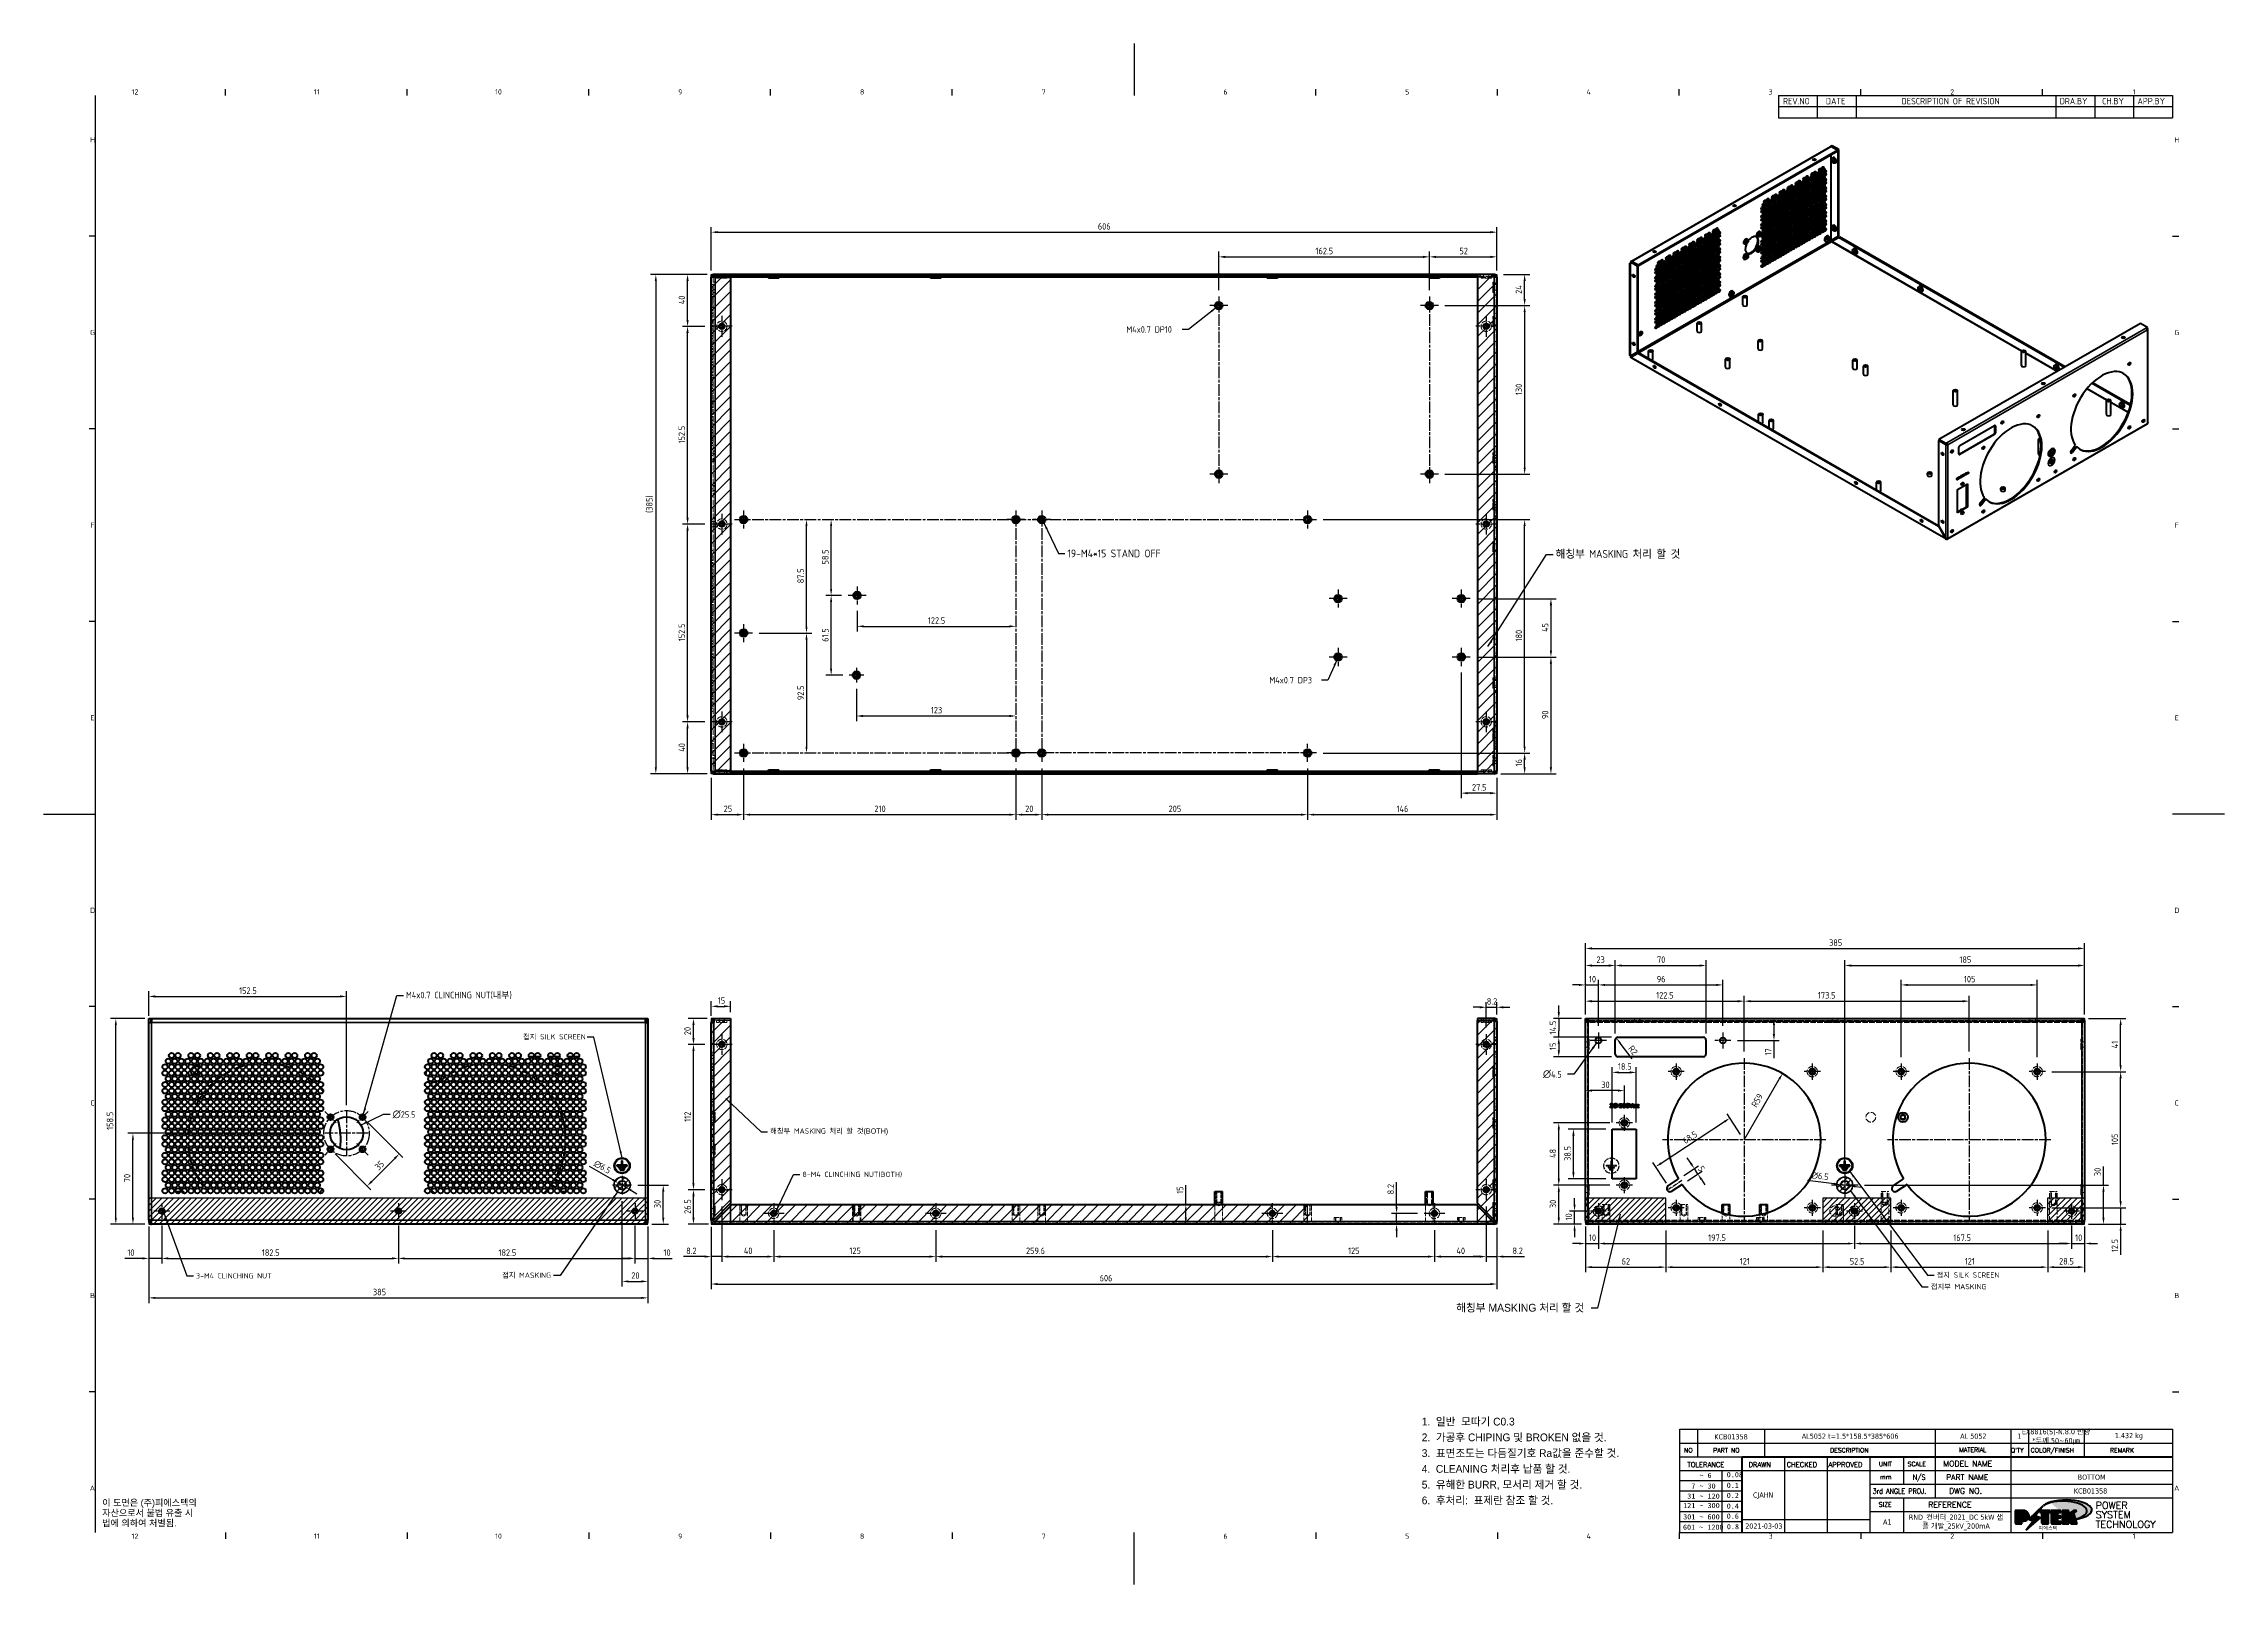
# Model space of a CAD drawing. Header units: millimetres. Extents: x 0 to 1682, y 0 to 1188.
import ezdxf
from ezdxf.enums import TextEntityAlignment as Align

# ---------------------------------------------------------------- set-up
doc = ezdxf.new("R2010")
doc.units = ezdxf.units.MM
doc.header["$LTSCALE"] = 2
doc.linetypes.add('CHAIN', pattern=[0.3543, 0.2362, -0.0295, 0.0591, -0.0295])
doc.linetypes.add('DASHED', pattern=[0.2067, 0.1654, -0.0413])
doc.layers.get('0').update_dxf_attribs({"color": 3, "lineweight": 25})
for name, color, linetype, lineweight in [('가려진 것(ISO)', 2, 'DASHED', 18), ('가려진 좁은 것(ISO)', 2, 'DASHED', 18), ('가시적인 것(ISO)', 3, 'Continuous', 40), ('가시적인 좁은 것(ISO)', 3, 'Continuous', 35), ('경계(ISO)', 7, 'Continuous', 25), ('기호(ISO)', 5, 'Continuous', 25), ('스케치 형상(ISO)', 3, 'Continuous', 25), ('제목(ISO)', 5, 'Continuous', 50), ('중심 표식(ISO)', 1, 'Continuous', 25), ('중심선(ISO)', 1, 'Continuous', 25), ('치수(ISO)', 2, 'Continuous', 25), ('해치(ISO)', 7, 'Continuous', 18)]:
    doc.layers.add(name, color=color, linetype=linetype, lineweight=lineweight)
doc.styles.add('HAN_291', font='')
doc.styles.add('HAN_370', font='', dxfattribs={"width": 2})
doc.styles.add('ISO Proportional', font='arial.ttf')
doc.styles.add('ISO ProportionalPSTEK', font='isocp.shx')
doc.styles.add('RC_284', font='ROMANC.shx')
doc.styles.add('RC_287', font='ROMANC.shx')
doc.styles.add('RC_292', font='ROMANC.shx')
doc.styles.add('ROMANT_294', font='romant.shx')
doc.styles.add('문자 텍스트_PSTEK_POSCO', font='isocp.shx')
doc.styles.add('치수 텍스트_PSTEK_POSCO', font='isocp.shx')
doc.styles.add('텍스트 스타일198', font='tahoma.ttf')
doc.styles.add('텍스트 스타일333', font='ROMANC.shx', dxfattribs={"width": 0.8})
doc.styles.get('HAN_291').set_extended_font_data('GulimChe')
doc.styles.get('HAN_370').set_extended_font_data('GulimChe')
doc.dimstyles.new('치수_PSTEK_POSCO', dxfattribs={"dimscale": 2, "dimtxt": 2.5, "dimasz": 2.5, "dimexe": 2, "dimexo": 2.5, "dimgap": 1, "dimtad": 1, "dimrnd": 1e-08, "dimdsep": 46, "dimtxsty": '치수 텍스트_PSTEK_POSCO', "dimcen": 0.09, "dimdle": 10, "dimclrd": 7, "dimclre": 7, "dimclrt": 2, "dimadec": 1, "dimazin": 2, "dimtfac": 1, "dimtmove": 0, "dimatfit": 3, "dimfxl": 0, "dimtolj": 1, "dimlwd": -1, "dimlwe": -1, "dimarcsym": 0})
doc.dimstyles.new('치수_PSTEK_POSCO$7', dxfattribs={"dimscale": 2, "dimtxt": 2.5, "dimasz": 2.5, "dimexe": 2, "dimexo": 2.5, "dimgap": 1, "dimtad": 1, "dimrnd": 1e-08, "dimdsep": 46, "dimtxsty": '치수 텍스트_PSTEK_POSCO', "dimcen": 0.09, "dimdle": 10, "dimclrd": 7, "dimclre": 7, "dimclrt": 2, "dimadec": 1, "dimazin": 2, "dimtfac": 1, "dimtmove": 0, "dimatfit": 3, "dimfxl": 0, "dimtolj": 1, "dimlwd": -1, "dimlwe": -1, "dimarcsym": 0})
pattern_1 = [(45, (0, 0), (-4.490128, 4.490128), [])]
pattern_2 = [(45, (0, 0), (-2.245064, 2.245064), [])]

msp = doc.modelspace()

# ---------------------------------------------------------------- texts
at = {"layer": '기호(ISO)', "color": 2, "char_height": 5, "attachment_point": 4}
for s, insert, width, line_spacing_factor, style in [('{M4x0.7 DP10}', (835.0722, 967.6107), 40.97181, 0.4375, '치수 텍스트_PSTEK_POSCO'), ('{M4x0.7 DP3}', (945.4023, 697.1894), 38.166925, 0.4375, '치수 텍스트_PSTEK_POSCO'), ('{M4x0.7 CLINCHING NUT(내부)}', (279.4648, 454.138), 94.162338, 0.4375, '치수 텍스트_PSTEK_POSCO'), ('{\\fisocp|b0|i0;\\H5.0000;\\fAIGDT|b0|i0;\\H6.0000;n\\fisocp|b0|i0;\\H5.0000;4.5}', (1156.4415, 393.5146), 16.891178, 0.4375, '치수 텍스트_PSTEK_POSCO'), ('{\\fisocp|b0|i0;\\H5.0000;\\fAIGDT|b0|i0;\\H6.0000;n\\fisocp|b0|i0;\\H5.0000;25.5 }', (269.2613, 362.5465), 22.506971, 0.4375, '치수 텍스트_PSTEK_POSCO'), ('{\\fArial|b0|i0;\\H5.0000;이 도면은 (주)피에스텍의\\P자산으로서 불법 유출 시 \\P법에 의하여 처벌됨.}', (45.1811, 54.8471), 78.612207, 0.944221, '문자 텍스트_PSTEK_POSCO')]:
    msp.add_mtext(s, dxfattribs=dict(at, insert=insert, width=width, line_spacing_factor=line_spacing_factor, style=style))
at = {"layer": '기호(ISO)', "color": 2, "attachment_point": 4, "style": '치수 텍스트_PSTEK_POSCO'}
for s, insert, char_height, width in [('{\\fISOCP|b0|i0;\\H6.0000;19-M4*15 STAND OFF}', (789.6541, 794.9176), 6, 84.028606), ('{\\fISOCP|b0|i0;\\H6.0000;해칭부 MASKING 처리 할 것}', (1166.1807, 794.2144), 6, 110.831947), ('{\\fISOCP|b0|i0;\\H4.0000;접지 SILK SCREEN}', (369.7926, 422.0143), 4, 47.470798), ('{\\fSystem|b0|i0;\\H4.0000;해칭부\\fISOCP|b0|i0;\\H4.0000; MASKING \\fSystem|b0|i0;\\H4.0000;처리\\fISOCP|b0|i0;\\H4.0000; \\fSystem|b0|i0;\\H4.0000;할\\fISOCP|b0|i0;\\H4.0000; \\fSystem|b0|i0;\\H4.0000;것(BOTH)}', (560.4188, 348.9586), 4.0000001, 86.498638), ('{\\fISOCP|b0|i0;\\H4.0000;8-M4 CLINCHING NUT(BOTH)}', (585.2875, 315.9559), 4, 72.019072), ('{\\fISOCP|b0|i0;\\H4.0000;3-M4 CLINCHING NUT}', (117.5297, 237.9152), 4, 54.235997), ('{\\fISOCP|b0|i0;\\H4.0000;접지 MASKING}', (353.6378, 238.1649), 4, 37.682958), ('{\\fSystem|b0|i0;\\H4.0000;접지\\fISOCP|b0|i0;\\H4.0000; SILK SCREEN}', (1460.0822, 238.3381), 4, 45.747929), ('{\\fISOCP|b0|i0;\\H4.0000;접지부 MASKING}', (1455.5666, 229.3398), 4, 43.856974), ('{\\fSystem|b0|i0;\\H6.0000;해칭부 MASKING 처리 할 것}', (1089.5468, 212.9802), 6, 101.96888)]:
    msp.add_mtext(s, dxfattribs=dict(at, insert=insert, char_height=char_height, width=width))

# ---------------------------------------------------------------- blocks, each defined once
blk = doc.blocks.new('경계 Default Border')
at = {"layer": '경계(ISO)'}
for p, q in [((70.08, 574), (70.08, 576.4)), ((140.17, 574), (140.17, 576.4)), ((210.25, 574), (210.25, 576.4)), ((280.33, 574), (280.33, 576.4)), ((350.42, 574), (350.42, 576.4)), ((490.58, 574), (490.58, 576.4)), ((560.67, 574), (560.67, 576.4)), ((630.75, 574), (630.75, 576.4)), ((700.83, 574), (700.83, 576.4)), ((770.92, 574), (770.92, 576.4)), ((20, 519.75), (17.6, 519.75)), ((821, 519.75), (823.4, 519.75)), ((20, 445.5), (17.6, 445.5)), ((821, 445.5), (823.4, 445.5)), ((20, 371.25), (17.6, 371.25)), ((821, 371.25), (823.4, 371.25)), ((20, 222.75), (17.6, 222.75)), ((821, 222.75), (823.4, 222.75)), ((20, 148.5), (17.6, 148.5)), ((821, 148.5), (823.4, 148.5)), ((20, 74.25), (17.6, 74.25)), ((821, 74.25), (823.4, 74.25)), ((70.08, 20), (70.08, 17.6)), ((140.17, 20), (140.17, 17.6)), ((210.25, 20), (210.25, 17.6)), ((280.33, 20), (280.33, 17.6)), ((350.42, 20), (350.42, 17.6)), ((490.58, 20), (490.58, 17.6)), ((560.67, 20), (560.67, 17.6)), ((630.75, 20), (630.75, 17.6)), ((700.83, 20), (700.83, 17.6)), ((770.92, 20), (770.92, 17.6))]:
    blk.add_line(p, q, dxfattribs=at)
at = {"layer": '경계(ISO)', "flags": 128}
for points in [[(420.5, 594), (420.5, 574)], [(20, 20), (20, 574)], [(0, 297), (20, 297)], [(841, 297), (821, 297)], [(420.5, 0), (420.5, 20)]]:
    blk.add_lwpolyline(points, dxfattribs=at)
at = {"layer": '경계(ISO)', "color": 2, "char_height": 2, "attachment_point": 7, "style": '문자 텍스트_PSTEK_POSCO'}
for s, insert in [('12', (33.92, 574.38)), ('11', (104.23, 574.4)), ('10', (174.09, 574.38)), ('9', (244.72, 574.38)), ('8', (314.8, 574.38)), ('7', (384.89, 574.4)), ('6', (454.97, 574.38)), ('5', (525.05, 574.38)), ('4', (595.02, 574.4)), ('3', (665.24, 574.38)), ('2', (735.29, 574.38)), ('1', (805.62, 574.4)), ('H', (17.92, 555.87)), ('H', (821.72, 555.87)), ('G', (17.92, 481.61)), ('G', (821.72, 481.61)), ('F', (18.03, 407.37)), ('F', (821.83, 407.37)), ('E', (18.03, 333.11)), ('E', (821.83, 333.11)), ('D', (17.92, 258.86)), ('D', (821.72, 258.86)), ('C', (18.03, 184.61)), ('C', (821.83, 184.61)), ('B', (17.92, 110.36)), ('B', (821.72, 110.36)), ('A', (17.81, 36.12)), ('A', (821.61, 36.12)), ('12', (33.92, 17.58)), ('11', (104.23, 17.6)), ('10', (174.09, 17.58)), ('9', (244.72, 17.58)), ('8', (314.8, 17.58)), ('7', (384.89, 17.6)), ('6', (454.97, 17.58)), ('5', (525.05, 17.58)), ('4', (595.02, 17.6)), ('3', (665.24, 17.58)), ('2', (735.29, 17.58)), ('1', (805.62, 17.6))]:
    blk.add_mtext(s, dxfattribs=dict(at, insert=insert))
blk = doc.blocks.new('제목 블록 PSTEK')
h = blk.add_hatch(color=1)
edge = h.paths.add_edge_path(flags=0)
edge.add_line((314.22, 19.61), (314.22, 17))
edge.add_line((314.22, 17), (314.35, 17))
edge.add_arc((314.35, 17.65), 0.651, 270, 360)
edge.add_line((315, 17.65), (315, 18.96))
edge.add_arc((314.35, 18.96), 0.651, 0, 90)
edge.add_line((314.35, 19.61), (314.22, 19.61))
edge = h.paths.add_edge_path()
edge.add_arc((314.98, 18.29), 1.97, 270, 450)
edge.add_line((314.98, 20.26), (311.77, 20.26))
edge.add_line((311.77, 20.26), (311.77, 15.34))
edge.add_line((311.77, 15.34), (314.22, 15.34))
edge.add_line((314.22, 15.34), (314.22, 16.32))
edge.add_line((314.22, 16.32), (314.98, 16.32))
h = blk.add_hatch(color=252)
edge = h.paths.add_edge_path()
edge.add_arc((314.98, 18.29), 1.97, 270, 406.82787)
edge.add_arc((315.16, 18.14), 1.97, -90, 53.56098, ccw=False)
edge.add_line((315.16, 16.17), (314.4, 16.17))
edge.add_line((314.4, 16.17), (314.4, 15.19))
edge.add_line((314.4, 15.19), (311.94, 15.19))
edge.add_line((311.94, 15.19), (311.94, 15.34))
edge.add_line((311.94, 15.34), (314.22, 15.34))
edge.add_line((314.22, 15.34), (314.22, 16.32))
edge.add_line((314.22, 16.32), (314.98, 16.32))
h = blk.add_hatch(color=252)
edge = h.paths.add_edge_path()
edge.add_line((314.4, 19.46), (314.53, 19.46))
edge.add_arc((314.53, 18.81), 0.651, 60.41893, 90, ccw=False)
edge.add_arc((314.35, 18.96), 0.651, 39.96992, 90)
edge.add_line((314.35, 19.61), (314.22, 19.61))
edge.add_line((314.22, 19.61), (314.22, 17))
edge.add_line((314.22, 17), (314.35, 17))
edge.add_arc((314.35, 17.65), 0.651, 270, 274.69308)
edge.add_line((314.4, 17), (314.4, 19.46))
for color, points in [(252, [(317.22, 17.06), (322.03, 21.63), (322.28, 21.94), (317.05, 16.98), (318.75, 16.19), (316, 12.72), (316.34, 13), (318.92, 16.27)]), (5, [(321.62, 17.42), (319.53, 18.25), (322.45, 22.02), (317.22, 17.06), (318.92, 16.27), (316.17, 12.8)]), (1, [(324.48, 19.61), (325.24, 19.61), (325.24, 20.26), (321.23, 20.26), (321.23, 19.61), (321.98, 19.61), (321.98, 15.34), (324.48, 15.34)]), (252, [(321.98, 19.61), (321.4, 19.61), (321.4, 19.46), (321.98, 19.46)]), (252, [(324.66, 19.46), (325.42, 19.46), (325.42, 20.11), (325.24, 20.11), (325.24, 19.61), (324.48, 19.61), (324.48, 15.34), (322.16, 15.34), (322.16, 15.19), (324.66, 15.19)]), (1, [(329.23, 20.26), (325.66, 20.26), (325.66, 15.34), (329.36, 15.34), (329.36, 15.99), (328.11, 15.99), (328.11, 17.56), (329.23, 17.56), (329.23, 18.26), (328.11, 18.26), (328.11, 19.61), (329.23, 19.61)]), (252, [(328.29, 19.46), (329.41, 19.46), (329.41, 20.11), (329.23, 20.11), (329.23, 19.61), (328.11, 19.61), (328.11, 18.26), (328.29, 18.26)]), (252, [(328.29, 17.42), (329.41, 17.42), (329.41, 18.11), (329.23, 18.11), (329.23, 17.56), (328.11, 17.56), (328.11, 15.99), (328.29, 15.99)]), (1, [(332.33, 20.26), (329.86, 20.26), (329.86, 15.34), (332.33, 15.34), (332.33, 17.43), (333.07, 15.34), (335.49, 15.34), (334.25, 19.31), (335.44, 20.26), (334.31, 20.26), (332.33, 19)]), (252, [(332.51, 16.93), (332.33, 17.43), (332.33, 15.34), (330.04, 15.34), (330.04, 15.19), (332.51, 15.19)]), (252, [(332.51, 20.11), (332.33, 20.11), (332.33, 19), (332.51, 19.11)]), (252, [(335.62, 20.11), (335.25, 20.11), (334.25, 19.31), (335.49, 15.34), (333.2, 15.34), (333.25, 15.19), (335.66, 15.19), (334.43, 19.16)]), (252, [(329.54, 15.85), (329.36, 15.85), (329.36, 15.34), (325.83, 15.34), (325.83, 15.19), (329.54, 15.19)])]:
    blk.add_hatch(color=color).paths.add_polyline_path(points)
at = {"layer": '해치(ISO)'}
h = blk.add_hatch(color=140, dxfattribs=at)
edge = h.paths.add_edge_path()
edge.add_ellipse((330.37, 20.16), major_axis=(9.1, 0), ratio=0.40699, start_angle=301.30985, end_angle=507.74369)
edge.add_ellipse((331.53, 20.46), major_axis=(-9.82, 0), ratio=0.39426, start_angle=111.51207, end_angle=334.47025, ccw=False)
edge.add_line((335.14, 16.86), (335.1, 16.99))
at = {"color": 180}
for p, q in [((182.48, 11.79), (182.48, 51.57)), ((182.48, 51.57), (372.48, 51.57)), ((189.27, 51.57), (189.27, 41.01)), ((215.22, 41.01), (215.22, 51.57)), ((280.88, 51.57), (280.88, 41.01)), ((310.09, 51.57), (310.09, 41.01)), ((316.9, 51.57), (316.9, 41.01)), ((338.46, 51.57), (338.46, 41.01)), ((372.48, 51.57), (372.48, 11.79)), ((182.48, 46.29), (372.48, 46.29)), ((182.48, 41.01), (206.45, 41.01)), ((182.48, 35.73), (206.45, 35.73)), ((198.86, 12.03), (198.86, 35.73)), ((206.45, 35.73), (372.48, 35.73)), ((222.94, 11.79), (222.94, 41.01)), ((239.43, 11.79), (239.43, 41.01)), ((255.92, 11.79), (255.92, 41.01)), ((268.69, 41.01), (268.69, 30.45)), ((280.88, 41.01), (280.88, 25.17)), ((310.09, 41.01), (310.09, 11.79)), ((182.48, 31.78), (206.45, 31.78)), ((182.48, 27.83), (206.45, 27.83)), ((255.92, 30.45), (372.48, 30.45)), ((182.48, 23.88), (206.45, 23.88)), ((182.48, 19.93), (206.45, 19.93)), ((255.92, 25.17), (372.48, 25.17)), ((255.92, 19.89), (310.09, 19.89)), ((268.69, 25.17), (268.69, 11.79)), ((182.48, 15.98), (206.45, 15.98)), ((182.48, 11.79), (372.48, 11.79)), ((206.45, 16.74), (255.92, 16.74))]:
    blk.add_line(p, q, dxfattribs=at)
at = {"color": 7, "lineweight": 50}
for p, q in [((206.45, 11.79), (206.45, 41.01)), ((206.45, 41.01), (372.48, 41.01))]:
    blk.add_line(p, q, dxfattribs=at)
at = {"color": 7}
for p, q in [((314.98, 20.26), (311.77, 20.26)), ((311.77, 20.26), (311.77, 15.34)), ((314.98, 20.26), (311.77, 20.26)), ((311.77, 20.26), (311.77, 15.34)), ((314.22, 17), (314.22, 19.61)), ((314.22, 19.61), (314.35, 19.61)), ((314.35, 19.61), (314.22, 19.61)), ((314.22, 19.61), (314.22, 17)), ((314.22, 17), (314.22, 19.61)), ((314.22, 19.61), (314.35, 19.61)), ((314.35, 17), (314.22, 17)), ((314.22, 17), (314.35, 17)), ((314.35, 17), (314.22, 17)), ((314.4, 19.46), (314.53, 19.46)), ((314.4, 17), (314.4, 19.46)), ((315, 18.96), (315, 17.65)), ((315, 18.96), (315, 17.65)), ((316.17, 12.8), (321.62, 17.42)), ((322.28, 21.94), (317.05, 16.98)), ((317.05, 16.98), (318.75, 16.19)), ((322.45, 22.02), (317.22, 17.06)), ((317.22, 17.06), (322.03, 21.63)), ((318.92, 16.27), (317.22, 17.06)), ((317.22, 17.06), (318.92, 16.27)), ((319.53, 18.25), (322.45, 22.02)), ((321.62, 17.42), (319.53, 18.25)), ((325.24, 20.26), (321.23, 20.26)), ((321.23, 20.26), (321.23, 19.61)), ((325.24, 20.26), (321.23, 20.26)), ((321.23, 20.26), (321.23, 19.61)), ((321.23, 19.61), (321.98, 19.61)), ((321.23, 19.61), (321.98, 19.61)), ((321.4, 19.61), (321.4, 19.46)), ((321.98, 19.61), (321.4, 19.61)), ((321.4, 19.46), (321.98, 19.46)), ((321.98, 19.61), (321.98, 15.34)), ((321.98, 19.46), (321.98, 19.61)), ((321.98, 19.61), (321.98, 15.34)), ((322.03, 21.63), (322.28, 21.94)), ((324.48, 19.61), (325.24, 19.61)), ((324.48, 15.34), (324.48, 19.61)), ((325.24, 19.61), (324.48, 19.61)), ((324.48, 19.61), (324.48, 15.34)), ((324.48, 19.61), (325.24, 19.61)), ((324.48, 15.34), (324.48, 19.61)), ((324.66, 19.46), (325.42, 19.46)), ((324.66, 15.19), (324.66, 19.46)), ((325.24, 19.61), (325.24, 20.26)), ((325.24, 19.61), (325.24, 20.26)), ((325.42, 20.11), (325.24, 20.11)), ((325.24, 20.11), (325.24, 19.61)), ((325.42, 19.46), (325.42, 20.11)), ((329.23, 20.26), (325.66, 20.26)), ((325.66, 20.26), (325.66, 15.34)), ((325.66, 20.26), (325.66, 15.34)), ((329.23, 20.26), (325.66, 20.26)), ((328.11, 18.26), (328.11, 19.61)), ((328.11, 19.61), (329.23, 19.61)), ((329.23, 19.61), (328.11, 19.61)), ((328.11, 19.61), (328.11, 18.26)), ((328.11, 18.26), (328.11, 19.61)), ((328.11, 19.61), (329.23, 19.61)), ((329.23, 18.26), (328.11, 18.26)), ((328.11, 18.26), (328.29, 18.26)), ((329.23, 18.26), (328.11, 18.26)), ((328.11, 17.56), (329.23, 17.56)), ((328.11, 15.99), (328.11, 17.56)), ((329.23, 17.56), (328.11, 17.56)), ((328.11, 17.56), (328.11, 15.99)), ((328.11, 17.56), (329.23, 17.56)), ((328.11, 15.99), (328.11, 17.56)), ((328.29, 18.26), (328.29, 19.46)), ((328.29, 19.46), (329.41, 19.46)), ((328.29, 15.99), (328.29, 17.42)), ((328.29, 17.42), (329.41, 17.42)), ((329.23, 19.61), (329.23, 20.26)), ((329.23, 19.61), (329.23, 20.26)), ((329.41, 20.11), (329.23, 20.11)), ((329.23, 20.11), (329.23, 19.61)), ((329.23, 17.56), (329.23, 18.26)), ((329.23, 17.56), (329.23, 18.26)), ((329.41, 18.11), (329.23, 18.11)), ((329.23, 18.11), (329.23, 17.56)), ((329.41, 19.46), (329.41, 20.11)), ((329.41, 17.42), (329.41, 18.11)), ((332.33, 20.26), (329.86, 20.26)), ((329.86, 20.26), (329.86, 15.34)), ((329.86, 20.26), (329.86, 15.34)), ((332.33, 20.26), (329.86, 20.26)), ((334.31, 20.26), (332.33, 19)), ((332.33, 19), (332.33, 20.26)), ((334.31, 20.26), (332.33, 19)), ((332.33, 19), (332.33, 20.26)), ((332.51, 20.11), (332.33, 20.11)), ((332.33, 20.11), (332.33, 19)), ((332.33, 19), (332.51, 19.11)), ((332.33, 17.43), (333.07, 15.34)), ((332.33, 15.34), (332.33, 17.43)), ((332.51, 16.93), (332.33, 17.43)), ((332.33, 17.43), (332.33, 15.34)), ((332.33, 17.43), (333.07, 15.34)), ((332.33, 15.34), (332.33, 17.43)), ((332.51, 19.11), (332.51, 20.11)), ((332.51, 15.19), (332.51, 16.93)), ((334.25, 19.31), (335.44, 20.26)), ((334.25, 19.31), (335.44, 20.26)), ((335.25, 20.11), (334.25, 19.31)), ((335.49, 15.34), (334.25, 19.31)), ((334.25, 19.31), (335.49, 15.34)), ((335.49, 15.34), (334.25, 19.31)), ((335.44, 20.26), (334.31, 20.26)), ((335.44, 20.26), (334.31, 20.26)), ((334.43, 19.16), (335.62, 20.11)), ((335.66, 15.19), (334.43, 19.16)), ((335.62, 20.11), (335.25, 20.11)), ((345.04, 17.5), (344.99, 17.69)), ((311.77, 15.34), (314.22, 15.34)), ((311.77, 15.34), (314.22, 15.34)), ((314.22, 15.34), (311.94, 15.34)), ((311.94, 15.34), (311.94, 15.19)), ((311.94, 15.19), (314.4, 15.19)), ((314.22, 16.32), (314.98, 16.32)), ((314.22, 15.34), (314.22, 16.32)), ((314.98, 16.32), (314.22, 16.32)), ((314.22, 16.32), (314.22, 15.34)), ((314.22, 16.32), (314.98, 16.32)), ((314.22, 15.34), (314.22, 16.32)), ((314.4, 16.17), (315.16, 16.17)), ((314.4, 15.19), (314.4, 16.17)), ((318.75, 16.19), (316, 12.72)), ((316, 12.72), (316.34, 13)), ((318.92, 16.27), (316.17, 12.8)), ((316.34, 13), (318.92, 16.27)), ((321.98, 15.34), (324.48, 15.34)), ((321.98, 15.34), (324.48, 15.34)), ((324.48, 15.34), (322.16, 15.34)), ((322.16, 15.34), (322.16, 15.19)), ((322.16, 15.19), (324.66, 15.19)), ((325.66, 15.34), (329.36, 15.34)), ((325.66, 15.34), (329.36, 15.34)), ((329.36, 15.34), (325.83, 15.34)), ((325.83, 15.34), (325.83, 15.19)), ((325.83, 15.19), (329.54, 15.19)), ((329.36, 15.99), (328.11, 15.99)), ((328.11, 15.99), (328.29, 15.99)), ((329.36, 15.99), (328.11, 15.99)), ((329.36, 15.34), (329.36, 15.99)), ((329.36, 15.34), (329.36, 15.99)), ((329.54, 15.85), (329.36, 15.85)), ((329.36, 15.85), (329.36, 15.34)), ((329.54, 15.19), (329.54, 15.85)), ((329.86, 15.34), (332.33, 15.34)), ((329.86, 15.34), (332.33, 15.34)), ((332.33, 15.34), (330.04, 15.34)), ((330.04, 15.34), (330.04, 15.19)), ((330.04, 15.19), (332.51, 15.19)), ((333.07, 15.34), (335.49, 15.34)), ((333.07, 15.34), (335.49, 15.34)), ((335.49, 15.34), (333.2, 15.34)), ((333.2, 15.34), (333.25, 15.19)), ((333.25, 15.19), (335.66, 15.19))]:
    blk.add_line(p, q, dxfattribs=at)
at = {"color": 1}
for p, q in [((314.98, 20.26), (311.77, 20.26)), ((311.77, 20.26), (311.77, 15.34)), ((314.22, 17), (314.22, 19.61)), ((314.22, 19.61), (314.35, 19.61)), ((314.35, 17), (314.22, 17)), ((315, 18.96), (315, 17.65)), ((325.24, 20.26), (321.23, 20.26)), ((321.23, 20.26), (321.23, 19.61)), ((321.23, 19.61), (321.98, 19.61)), ((321.98, 19.61), (321.98, 15.34)), ((324.48, 19.61), (325.24, 19.61)), ((324.48, 15.34), (324.48, 19.61)), ((325.24, 19.61), (325.24, 20.26)), ((329.23, 20.26), (325.66, 20.26)), ((325.66, 20.26), (325.66, 15.34)), ((328.11, 18.26), (328.11, 19.61)), ((328.11, 19.61), (329.23, 19.61)), ((329.23, 18.26), (328.11, 18.26)), ((328.11, 17.56), (329.23, 17.56)), ((328.11, 15.99), (328.11, 17.56)), ((329.23, 19.61), (329.23, 20.26)), ((329.23, 17.56), (329.23, 18.26)), ((332.33, 20.26), (329.86, 20.26)), ((329.86, 20.26), (329.86, 15.34)), ((334.31, 20.26), (332.33, 19)), ((332.33, 19), (332.33, 20.26)), ((332.33, 17.43), (333.07, 15.34)), ((332.33, 15.34), (332.33, 17.43)), ((334.25, 19.31), (335.44, 20.26)), ((335.49, 15.34), (334.25, 19.31)), ((335.44, 20.26), (334.31, 20.26)), ((311.77, 15.34), (314.22, 15.34)), ((314.22, 16.32), (314.98, 16.32)), ((314.22, 15.34), (314.22, 16.32)), ((321.98, 15.34), (324.48, 15.34)), ((325.66, 15.34), (329.36, 15.34)), ((329.36, 15.99), (328.11, 15.99)), ((329.36, 15.34), (329.36, 15.99)), ((329.86, 15.34), (332.33, 15.34)), ((333.07, 15.34), (335.49, 15.34))]:
    blk.add_line(p, q, dxfattribs=at)
at = {"color": 5}
for p, q in [((316.17, 12.8), (321.62, 17.42)), ((322.45, 22.02), (317.22, 17.06)), ((317.22, 17.06), (318.92, 16.27)), ((319.53, 18.25), (322.45, 22.02)), ((321.62, 17.42), (319.53, 18.25)), ((318.92, 16.27), (316.17, 12.8))]:
    blk.add_line(p, q, dxfattribs=at)
at = {"color": 7}
for centre, radius, start, end in [((314.35, 18.96), 0.651, 0, 90), ((314.35, 18.96), 0.651, 39.96992, 90), ((314.35, 18.96), 0.651, 0, 90), ((314.35, 17.65), 0.651, 270, 0), ((314.35, 17.65), 0.651, 270, 0), ((314.35, 17.65), 0.651, 270, 274.69308), ((314.53, 18.81), 0.651, 60.41893, 90), ((314.98, 18.29), 1.97, 270, 90), ((314.98, 18.29), 1.97, 270, 90), ((314.98, 18.29), 1.97, 270, 46.82787), ((315.16, 18.14), 1.97, 270, 53.56098)]:
    blk.add_arc(centre, radius, start, end, dxfattribs=at)
at = {"color": 1}
for centre, radius, start, end in [((314.35, 18.96), 0.651, 0, 90), ((314.35, 17.65), 0.651, 270, 0), ((314.98, 18.29), 1.97, 270, 90)]:
    blk.add_arc(centre, radius, start, end, dxfattribs=at)
at = {"layer": '제목(ISO)', "lineweight": 18}
blk.add_line((182.48, 35.73), (182.48, 11.79), dxfattribs=at)
at = {"layer": '제목(ISO)'}
for p, q in [((314.98, 20.26), (311.77, 20.26)), ((311.77, 20.26), (311.77, 15.34)), ((314.22, 17), (314.22, 19.61)), ((314.22, 19.61), (314.35, 19.61)), ((314.35, 19.61), (314.22, 19.61)), ((314.22, 19.61), (314.22, 17)), ((314.35, 17), (314.22, 17)), ((314.22, 17), (314.35, 17)), ((314.4, 19.46), (314.53, 19.46)), ((314.4, 17), (314.4, 19.46)), ((315, 18.96), (315, 17.65)), ((316.17, 12.8), (321.62, 17.42)), ((322.28, 21.94), (317.05, 16.98)), ((317.05, 16.98), (318.75, 16.19)), ((322.45, 22.02), (317.22, 17.06)), ((317.22, 17.06), (322.03, 21.63)), ((317.22, 17.06), (318.92, 16.27)), ((318.92, 16.27), (317.22, 17.06)), ((319.53, 18.25), (322.45, 22.02)), ((321.62, 17.42), (319.53, 18.25)), ((325.24, 20.26), (321.23, 20.26)), ((321.23, 20.26), (321.23, 19.61)), ((321.23, 19.61), (321.98, 19.61)), ((321.98, 19.61), (321.4, 19.61)), ((321.4, 19.61), (321.4, 19.46)), ((321.4, 19.46), (321.98, 19.46)), ((321.98, 19.61), (321.98, 15.34)), ((321.98, 19.46), (321.98, 19.61)), ((322.03, 21.63), (322.28, 21.94)), ((324.48, 19.61), (325.24, 19.61)), ((324.48, 15.34), (324.48, 19.61)), ((325.24, 19.61), (324.48, 19.61)), ((324.48, 19.61), (324.48, 15.34)), ((324.66, 19.46), (325.42, 19.46)), ((324.66, 15.19), (324.66, 19.46)), ((325.24, 19.61), (325.24, 20.26)), ((325.42, 20.11), (325.24, 20.11)), ((325.24, 20.11), (325.24, 19.61)), ((325.42, 19.46), (325.42, 20.11)), ((329.23, 20.26), (325.66, 20.26)), ((325.66, 20.26), (325.66, 15.34)), ((328.11, 18.26), (328.11, 19.61)), ((328.11, 19.61), (329.23, 19.61)), ((329.23, 19.61), (328.11, 19.61)), ((328.11, 19.61), (328.11, 18.26)), ((329.23, 18.26), (328.11, 18.26)), ((328.11, 18.26), (328.29, 18.26)), ((328.11, 15.99), (328.11, 17.56)), ((328.11, 17.56), (329.23, 17.56)), ((329.23, 17.56), (328.11, 17.56)), ((328.11, 17.56), (328.11, 15.99)), ((328.29, 19.46), (329.41, 19.46)), ((328.29, 18.26), (328.29, 19.46)), ((328.29, 17.42), (329.41, 17.42)), ((328.29, 15.99), (328.29, 17.42)), ((329.23, 19.61), (329.23, 20.26)), ((329.41, 20.11), (329.23, 20.11)), ((329.23, 20.11), (329.23, 19.61)), ((329.23, 17.56), (329.23, 18.26)), ((329.41, 18.11), (329.23, 18.11)), ((329.23, 18.11), (329.23, 17.56)), ((329.41, 19.46), (329.41, 20.11)), ((329.41, 17.42), (329.41, 18.11)), ((332.33, 20.26), (329.86, 20.26)), ((329.86, 20.26), (329.86, 15.34)), ((334.31, 20.26), (332.33, 19)), ((332.33, 19), (332.33, 20.26)), ((332.51, 20.11), (332.33, 20.11)), ((332.33, 20.11), (332.33, 19)), ((332.33, 19), (332.51, 19.11)), ((332.33, 15.34), (332.33, 17.43)), ((332.33, 17.43), (333.07, 15.34)), ((332.51, 16.93), (332.33, 17.43)), ((332.33, 17.43), (332.33, 15.34)), ((332.51, 19.11), (332.51, 20.11)), ((332.51, 15.19), (332.51, 16.93)), ((334.25, 19.31), (335.44, 20.26)), ((335.25, 20.11), (334.25, 19.31)), ((335.49, 15.34), (334.25, 19.31)), ((334.25, 19.31), (335.49, 15.34)), ((335.44, 20.26), (334.31, 20.26)), ((334.43, 19.16), (335.62, 20.11)), ((335.66, 15.19), (334.43, 19.16)), ((335.62, 20.11), (335.25, 20.11)), ((311.77, 15.34), (314.22, 15.34)), ((314.22, 15.34), (311.94, 15.34)), ((311.94, 15.34), (311.94, 15.19)), ((311.94, 15.19), (314.4, 15.19)), ((314.22, 15.34), (314.22, 16.32)), ((314.22, 16.32), (314.98, 16.32)), ((314.98, 16.32), (314.22, 16.32)), ((314.22, 16.32), (314.22, 15.34)), ((314.4, 15.19), (314.4, 16.17)), ((314.4, 16.17), (315.16, 16.17)), ((318.75, 16.19), (316, 12.72)), ((316, 12.72), (316.34, 13)), ((318.92, 16.27), (316.17, 12.8)), ((316.34, 13), (318.92, 16.27)), ((321.98, 15.34), (324.48, 15.34)), ((324.48, 15.34), (322.16, 15.34)), ((322.16, 15.34), (322.16, 15.19)), ((322.16, 15.19), (324.66, 15.19)), ((325.66, 15.34), (329.36, 15.34)), ((329.36, 15.34), (325.83, 15.34)), ((325.83, 15.34), (325.83, 15.19)), ((325.83, 15.19), (329.54, 15.19)), ((329.36, 15.99), (328.11, 15.99)), ((328.11, 15.99), (328.29, 15.99)), ((329.36, 15.34), (329.36, 15.99)), ((329.54, 15.85), (329.36, 15.85)), ((329.36, 15.85), (329.36, 15.34)), ((329.54, 15.19), (329.54, 15.85)), ((329.86, 15.34), (332.33, 15.34)), ((332.33, 15.34), (330.04, 15.34)), ((330.04, 15.34), (330.04, 15.19)), ((330.04, 15.19), (332.51, 15.19)), ((333.07, 15.34), (335.49, 15.34)), ((335.49, 15.34), (333.2, 15.34)), ((333.2, 15.34), (333.25, 15.19)), ((333.25, 15.19), (335.66, 15.19))]:
    blk.add_line(p, q, dxfattribs=at)
at = {"layer": '제목(ISO)', "color": 4}
blk.add_line((335.14, 16.86), (335.1, 16.99), dxfattribs=at)
at = {"layer": '제목(ISO)'}
for centre, radius, start, end in [((314.35, 18.96), 0.651, 0, 90), ((314.35, 18.96), 0.651, 39.96992, 90), ((314.35, 17.65), 0.651, 270, 0), ((314.35, 17.65), 0.651, 270, 274.69308), ((314.53, 18.81), 0.651, 60.41893, 90), ((314.98, 18.29), 1.97, 46.82787, 90), ((314.98, 18.29), 1.97, 270, 46.82787), ((314.98, 18.29), 1.97, 270, 46.82787), ((315.16, 18.14), 1.97, 270, 53.56098)]:
    blk.add_arc(centre, radius, start, end, dxfattribs=at)
at = {"layer": '제목(ISO)', "color": 4}
for centre, major_axis, ratio, start_param, end_param in [((331.53, 20.46), (9.82, 0), 0.39426, 5.087845, 8.9792), ((330.37, 20.16), (9.1, 0), 0.40699, 5.258849, 8.861799)]:
    blk.add_ellipse(centre, major_axis=major_axis, ratio=ratio, start_param=start_param, end_param=end_param, dxfattribs=at)
at = {"color": 2}
for s, height, style, p in [('NO', 1.742, 'RC_284', (184.14, 42.62)), ('PART NO', 1.742, 'RC_284', (195.34, 42.62)), ('DESCRIPTION', 1.7424, 'RC_284', (240.4, 42.62)), ("Q'TY", 1.742, 'RC_284', (310.14, 42.62)), ('COLOR/FINISH', 1.7424, 'RC_284', (317.77, 42.62)), ('REMARK', 1.742, 'RC_284', (348.35, 42.62)), (' TOLERANCE', 1.9, 'RC_287', (184.09, 37.01)), ('    ~ 6', 2, 'HAN_291', (183.77, 32.82)), ('0.08', 2, 'HAN_291', (200.55, 33.1)), ('DRAWN', 1.9, 'RC_287', (208.98, 37.01)), ('CHECKED', 1.9, 'RC_287', (223.69, 37.01)), ('APPROVED', 1.9, 'RC_287', (239.78, 37.01)), ('UNIT', 1.742, 'RC_284', (259.17, 37.34)), ('SCALE', 1.742, 'RC_284', (270.29, 37.34)), ('MODEL NAME', 2.178, 'RC_292', (284.1, 37.25)), ('PART NAME', 2.178, 'RC_292', (285.14, 32.03)), (' 31 ~ 120', 2, 'HAN_291', (183.77, 24.83)), ('  7 ~ 30', 2, 'HAN_291', (183.77, 28.71)), ('0.1', 2, 'HAN_291', (200.55, 28.99)), ('0.2', 2, 'HAN_291', (200.55, 25.11)), ('mm', 1.742, 'RC_284', (259.65, 32.35)), (' DWG NO.', 2.178, 'RC_292', (284.81, 26.75)), ('301 ~ 600', 2, 'HAN_291', (183.77, 16.83)), ('121 ~ 300', 2, 'HAN_291', (183.77, 21.21)), ('0.4', 2, 'HAN_291', (200.55, 21)), ('0.6', 2, 'HAN_291', (200.55, 17.12)), ('SIZE', 1.742, 'RC_284', (259.17, 21.69)), ('REFERENCE', 2.178, 'RC_292', (278.27, 21.43)), ('601 ~ 1200', 2, 'HAN_291', (183.68, 12.85)), ('0.8', 2, 'HAN_291', (200.61, 13.06))]:
    blk.add_text(s, height=height, dxfattribs=dict(at, style=style)).set_placement(p)
at = {"color": 2, "style": 'RC_284'}
blk.add_text('MATERIAL', height=1.742, dxfattribs=at).set_placement((295.48, 43.65), align=Align.MIDDLE_CENTER)
at = {"color": 7, "style": '텍스트 스타일333', "width": 0.8}
blk.add_text('N/S', height=2, dxfattribs=at).set_placement((274.78, 33.09), align=Align.MIDDLE_CENTER)
at = {"color": 2, "style": '텍스트 스타일333', "width": 0.8}
blk.add_text('3rd ANGLE PROJ.', height=2, dxfattribs=at).set_placement((256.84, 26.76))
at = {"color": 7, "style": 'ROMANT_294'}
for s, p in [('POWER', (342.83, 20.97)), ('SYSTEM', (342.83, 17.33)), ('TECHNOLOGY', (342.83, 13.57))]:
    blk.add_text(s, height=2.7, dxfattribs=at).set_placement(p)
at = {"color": 7, "insert": (320.85, 14.21), "char_height": 1.4, "attachment_point": 1, "line_spacing_factor": 0.332, "style": 'HAN_370'}
blk.add_mtext('\\fHY견고딕|b0|i0;\\H1.4000;피에스텍', dxfattribs=at)
at = {"layer": '제목(ISO)', "color": 7, "style": '텍스트 스타일198'}
for tag, p in [('4._COLOR_001', (314.39, 49.66)), ('부품_번호_001', (195.77, 47.68)), ('설명_001', (229.51, 47.92)), ('재질_001', (290.6, 47.93)), ("3._Q'TY_001", (312.71, 47.92)), ('4._COLOR_002', (318.41, 46.24)), ('질량\\P3;_001', (350.21, 48.16)), ('제목_001', (335.91, 32.12)), ('설계자_001', (210.68, 25.23)), ('부품_번호_001', (334.43, 26.81)), ('시트_크기_001', (260.84, 14.83)), ('프로젝트_001', (270.79, 16.71)), ('작성_날짜_001', (207.69, 13.27)), ('프로젝트_002', (275.97, 13.28))]:
    blk.add_attdef(tag, p, '', height=2, dxfattribs=at)
for tag, p in [('1._MODEL_NAME', (341.23, 38.37)), ('점검자', (231.18, 26.23)), ('엔지니어링_승인자', (247.67, 26.23)), ('점검_날짜', (231.18, 14.27)), ('엔지니어링_승인_날짜', (247.67, 14.27))]:
    blk.add_attdef(tag, text='', height=2, dxfattribs=at).set_placement(p, align=Align.MIDDLE_CENTER)
blk = doc.blocks.new('리비전 내역')
at = {"layer": '기호(ISO)'}
for p, q in [((669, 574), (821, 574)), ((669, 574), (669, 569.72)), ((684, 574), (684, 569.72)), ((699, 574), (699, 569.72)), ((776, 574), (776, 569.72)), ((791, 574), (791, 569.72)), ((806, 574), (806, 569.72)), ((821, 574), (821, 569.72)), ((669, 569.72), (821, 569.72)), ((669, 569.72), (669, 565.44)), ((669, 565.44), (821, 565.44)), ((684, 569.72), (684, 565.44)), ((699, 569.72), (699, 565.44)), ((776, 569.72), (776, 565.44)), ((791, 569.72), (791, 565.44)), ((806, 569.72), (806, 565.44)), ((821, 569.72), (821, 565.44))]:
    blk.add_line(p, q, dxfattribs=at)
at = {"layer": '기호(ISO)', "color": 2, "char_height": 2.5, "attachment_point": 7, "style": 'ISO ProportionalPSTEK'}
for s, insert in [('REV.NO', (670.79, 570.58)), ('DATE', (687.31, 570.58)), ('DESCRIPTION OF REVISION', (716.51, 570.58)), ('DRA.BY', (777.48, 570.58)), ('CH.BY', (793.86, 570.58)), ('APP.BY', (807.48, 570.58))]:
    blk.add_mtext(s, dxfattribs=dict(at, insert=insert))
blk = doc.blocks.new('*D22')
at = {"layer": 'Defpoints', "color": 0}
for p in [(1068.9, 1023.6), (906.4, 993), (1068.9, 993)]:
    blk.add_point(p, dxfattribs=at)
at = {"layer": '치수(ISO)', "color": 7}
for p, q in [((906.4, 998), (906.4, 1027.6)), ((1068.9, 998), (1068.9, 1027.6)), ((911.4, 1023.6), (1063.9, 1023.6))]:
    blk.add_line(p, q, dxfattribs=at)
for points in [[(911.4, 1024.4), (911.4, 1022.7), (906.4, 1023.6)], [(1063.9, 1024.4), (1063.9, 1022.7), (1068.9, 1023.6)]]:
    blk.add_solid(points, dxfattribs=at)
at = {"layer": '치수(ISO)', "color": 2, "insert": (981, 1028.1), "char_height": 5, "attachment_point": 4, "style": '치수 텍스트_PSTEK_POSCO'}
blk.add_mtext('\\A1;162.5', dxfattribs=at)
blk = doc.blocks.new('*D23')
at = {"layer": 'Defpoints', "color": 0}
for p in [(1120.9, 1023.6), (1068.9, 993), (1120.9, 1008)]:
    blk.add_point(p, dxfattribs=at)
at = {"layer": '치수(ISO)', "color": 7}
for p, q in [((1068.9, 998), (1068.9, 1027.6)), ((1120.9, 1013), (1120.9, 1027.6)), ((1073.9, 1023.6), (1115.9, 1023.6))]:
    blk.add_line(p, q, dxfattribs=at)
for points in [[(1073.9, 1024.4), (1073.9, 1022.7), (1068.9, 1023.6)], [(1115.9, 1024.4), (1115.9, 1022.7), (1120.9, 1023.6)]]:
    blk.add_solid(points, dxfattribs=at)
at = {"layer": '치수(ISO)', "color": 2, "insert": (1092, 1028.1), "char_height": 5, "attachment_point": 4, "style": '치수 텍스트_PSTEK_POSCO'}
blk.add_mtext('\\A1;52', dxfattribs=at)
blk = doc.blocks.new('*D24')
at = {"layer": 'Defpoints', "color": 0}
for p in [(514.9, 627), (539.9, 634.1), (539.9, 593.5)]:
    blk.add_point(p, dxfattribs=at)
at = {"layer": '치수(ISO)', "color": 7}
for p, q in [((539.9, 629.1), (539.9, 589.5)), ((514.9, 622), (514.9, 589.5)), ((519.9, 593.5), (534.9, 593.5))]:
    blk.add_line(p, q, dxfattribs=at)
for points in [[(519.9, 594.3), (519.9, 592.7), (514.9, 593.5)], [(534.9, 594.3), (534.9, 592.7), (539.9, 593.5)]]:
    blk.add_solid(points, dxfattribs=at)
at = {"layer": '치수(ISO)', "color": 2, "insert": (524.5, 598), "char_height": 5, "attachment_point": 4, "style": '치수 텍스트_PSTEK_POSCO'}
blk.add_mtext('\\A1;25', dxfattribs=at)
blk = doc.blocks.new('*D25')
at = {"layer": 'Defpoints', "color": 0}
for p in [(539.9, 634.1), (749.9, 634.1), (749.9, 593.5)]:
    blk.add_point(p, dxfattribs=at)
at = {"layer": '치수(ISO)', "color": 7}
for p, q in [((539.9, 629.1), (539.9, 589.5)), ((749.9, 629.1), (749.9, 589.5)), ((544.9, 593.5), (744.9, 593.5))]:
    blk.add_line(p, q, dxfattribs=at)
for points in [[(544.9, 594.3), (544.9, 592.7), (539.9, 593.5)], [(744.9, 594.3), (744.9, 592.7), (749.9, 593.5)]]:
    blk.add_solid(points, dxfattribs=at)
at = {"layer": '치수(ISO)', "color": 2, "insert": (640.8, 598), "char_height": 5, "attachment_point": 4, "style": '치수 텍스트_PSTEK_POSCO'}
blk.add_mtext('\\A1;210', dxfattribs=at)
blk = doc.blocks.new('*D26')
at = {"layer": 'Defpoints', "color": 0}
for p in [(749.9, 634.1), (769.9, 634.1), (769.9, 593.5)]:
    blk.add_point(p, dxfattribs=at)
at = {"layer": '치수(ISO)', "color": 7}
for p, q in [((749.9, 629.1), (749.9, 589.5)), ((769.9, 629.1), (769.9, 589.5)), ((754.9, 593.5), (764.9, 593.5))]:
    blk.add_line(p, q, dxfattribs=at)
for points in [[(754.9, 594.3), (754.9, 592.7), (749.9, 593.5)], [(764.9, 594.3), (764.9, 592.7), (769.9, 593.5)]]:
    blk.add_solid(points, dxfattribs=at)
at = {"layer": '치수(ISO)', "color": 2, "insert": (757.1, 598), "char_height": 5, "attachment_point": 4, "style": '치수 텍스트_PSTEK_POSCO'}
blk.add_mtext('\\A1;20', dxfattribs=at)
blk = doc.blocks.new('*D27')
at = {"layer": 'Defpoints', "color": 0}
for p in [(769.9, 634.1), (974.9, 634.1), (974.9, 593.5)]:
    blk.add_point(p, dxfattribs=at)
at = {"layer": '치수(ISO)', "color": 7}
for p, q in [((769.9, 629.1), (769.9, 589.5)), ((974.9, 629.1), (974.9, 589.5)), ((774.9, 593.5), (969.9, 593.5))]:
    blk.add_line(p, q, dxfattribs=at)
for points in [[(774.9, 594.3), (774.9, 592.7), (769.9, 593.5)], [(969.9, 594.3), (969.9, 592.7), (974.9, 593.5)]]:
    blk.add_solid(points, dxfattribs=at)
at = {"layer": '치수(ISO)', "color": 2, "insert": (867.7, 598), "char_height": 5, "attachment_point": 4, "style": '치수 텍스트_PSTEK_POSCO'}
blk.add_mtext('\\A1;205', dxfattribs=at)
blk = doc.blocks.new('*D28')
at = {"layer": 'Defpoints', "color": 0}
for p in [(974.9, 634.1), (1120.9, 627), (1120.9, 593.5)]:
    blk.add_point(p, dxfattribs=at)
at = {"layer": '치수(ISO)', "color": 7}
for p, q in [((974.9, 629.1), (974.9, 589.5)), ((1120.9, 622), (1120.9, 589.5)), ((979.9, 593.5), (1115.9, 593.5))]:
    blk.add_line(p, q, dxfattribs=at)
for points in [[(979.9, 594.3), (979.9, 592.7), (974.9, 593.5)], [(1115.9, 594.3), (1115.9, 592.7), (1120.9, 593.5)]]:
    blk.add_solid(points, dxfattribs=at)
at = {"layer": '치수(ISO)', "color": 2, "insert": (1043.5, 598), "char_height": 5, "attachment_point": 4, "style": '치수 텍스트_PSTEK_POSCO'}
blk.add_mtext('\\A1;146', dxfattribs=at)
blk = doc.blocks.new('*D29')
at = {"layer": 'Defpoints', "color": 0}
for p in [(981.8, 821), (1142.3, 821), (981.8, 641)]:
    blk.add_point(p, dxfattribs=at)
at = {"layer": '치수(ISO)', "color": 7}
for p, q in [((986.8, 821), (1146.3, 821)), ((1142.3, 646), (1142.3, 816)), ((986.8, 641), (1146.3, 641))]:
    blk.add_line(p, q, dxfattribs=at)
for points in [[(1141.5, 816), (1143.1, 816), (1142.3, 821)], [(1141.5, 646), (1143.1, 646), (1142.3, 641)]]:
    blk.add_solid(points, dxfattribs=at)
at = {"layer": '치수(ISO)', "color": 2, "insert": (1137.8, 727), "char_height": 5, "attachment_point": 4, "rotation": 90, "style": '치수 텍스트_PSTEK_POSCO'}
blk.add_mtext('\\A1;180', dxfattribs=at)
blk = doc.blocks.new('*D30')
at = {"layer": 'Defpoints', "color": 0}
for p in [(981.8, 641), (1142.3, 641), (1118.9, 625)]:
    blk.add_point(p, dxfattribs=at)
at = {"layer": '치수(ISO)', "color": 7}
for p, q in [((986.8, 641), (1146.3, 641)), ((1123.9, 625), (1146.3, 625)), ((1142.3, 630), (1142.3, 636))]:
    blk.add_line(p, q, dxfattribs=at)
for points in [[(1141.5, 636), (1143.1, 636), (1142.3, 641)], [(1141.5, 630), (1143.1, 630), (1142.3, 625)]]:
    blk.add_solid(points, dxfattribs=at)
at = {"layer": '치수(ISO)', "color": 2, "insert": (1137.8, 630.7), "char_height": 5, "attachment_point": 4, "rotation": 90, "style": '치수 텍스트_PSTEK_POSCO'}
blk.add_mtext('\\A1;16', dxfattribs=at)
blk = doc.blocks.new('*D31')
at = {"layer": 'Defpoints', "color": 0}
for p in [(607.4, 762.5), (620.4, 762.5), (621.3, 701)]:
    blk.add_point(p, dxfattribs=at)
at = {"layer": '치수(ISO)', "color": 7}
for p, q in [((615.4, 762.5), (603.4, 762.5)), ((607.4, 706), (607.4, 757.5)), ((616.3, 701), (603.4, 701))]:
    blk.add_line(p, q, dxfattribs=at)
for points in [[(606.6, 757.5), (608.2, 757.5), (607.4, 762.5)], [(606.6, 706), (608.2, 706), (607.4, 701)]]:
    blk.add_solid(points, dxfattribs=at)
at = {"layer": '치수(ISO)', "color": 2, "insert": (602.9, 726.8), "char_height": 5, "attachment_point": 4, "rotation": 90, "style": '치수 텍스트_PSTEK_POSCO'}
blk.add_mtext('\\A1;61.5', dxfattribs=at)
blk = doc.blocks.new('*D32')
at = {"layer": 'Defpoints', "color": 0}
for p in [(607.4, 821), (645.6, 821), (620.4, 762.5)]:
    blk.add_point(p, dxfattribs=at)
at = {"layer": '치수(ISO)', "color": 7}
for p, q in [((607.4, 767.5), (607.4, 816)), ((615.4, 762.5), (603.4, 762.5))]:
    blk.add_line(p, q, dxfattribs=at)
for points in [[(606.6, 816), (608.2, 816), (607.4, 821)], [(606.6, 767.5), (608.2, 767.5), (607.4, 762.5)]]:
    blk.add_solid(points, dxfattribs=at)
at = {"layer": '치수(ISO)', "color": 2, "insert": (602.9, 786.4), "char_height": 5, "attachment_point": 4, "rotation": 90, "style": '치수 텍스트_PSTEK_POSCO'}
blk.add_mtext('\\A1;58.5', dxfattribs=at)
blk = doc.blocks.new('*D33')
at = {"layer": 'Defpoints', "color": 0}
for p in [(626.9, 695.4), (749.9, 669.6), (749.9, 641)]:
    blk.add_point(p, dxfattribs=at)
at = {"layer": '치수(ISO)', "color": 7}
for p, q in [((626.9, 690.4), (626.9, 665.6)), ((631.9, 669.6), (744.9, 669.6))]:
    blk.add_line(p, q, dxfattribs=at)
for points in [[(631.9, 670.4), (631.9, 668.7), (626.9, 669.6)], [(744.9, 670.4), (744.9, 668.7), (749.9, 669.6)]]:
    blk.add_solid(points, dxfattribs=at)
at = {"layer": '치수(ISO)', "color": 2, "insert": (684.3, 674.1), "char_height": 5, "attachment_point": 4, "style": '치수 텍스트_PSTEK_POSCO'}
blk.add_mtext('\\A1;123', dxfattribs=at)
blk = doc.blocks.new('*D34')
at = {"layer": 'Defpoints', "color": 0}
for p in [(496.7, 1010), (516.9, 1010), (515.1, 970)]:
    blk.add_point(p, dxfattribs=at)
at = {"layer": '치수(ISO)', "color": 7}
for p, q in [((511.9, 1010), (492.7, 1010)), ((496.7, 975), (496.7, 1005)), ((510.1, 970), (492.7, 970))]:
    blk.add_line(p, q, dxfattribs=at)
for points in [[(495.8, 1005), (497.5, 1005), (496.7, 1010)], [(495.8, 975), (497.5, 975), (496.7, 970)]]:
    blk.add_solid(points, dxfattribs=at)
at = {"layer": '치수(ISO)', "color": 2, "insert": (492.2, 987.1), "char_height": 5, "attachment_point": 4, "rotation": 90, "style": '치수 텍스트_PSTEK_POSCO'}
blk.add_mtext('\\A1;40', dxfattribs=at)
blk = doc.blocks.new('*D35')
at = {"layer": 'Defpoints', "color": 0}
for p in [(496.7, 970), (515.1, 970), (515.1, 817.5)]:
    blk.add_point(p, dxfattribs=at)
at = {"layer": '치수(ISO)', "color": 7}
for p, q in [((510.1, 970), (492.7, 970)), ((496.7, 822.5), (496.7, 965)), ((510.1, 817.5), (492.7, 817.5))]:
    blk.add_line(p, q, dxfattribs=at)
for points in [[(495.8, 965), (497.5, 965), (496.7, 970)], [(495.8, 822.5), (497.5, 822.5), (496.7, 817.5)]]:
    blk.add_solid(points, dxfattribs=at)
at = {"layer": '치수(ISO)', "color": 2, "insert": (492.2, 879.7), "char_height": 5, "attachment_point": 4, "rotation": 90, "style": '치수 텍스트_PSTEK_POSCO'}
blk.add_mtext('\\A1;152.5', dxfattribs=at)
blk = doc.blocks.new('*D36')
at = {"layer": 'Defpoints', "color": 0}
for p in [(496.7, 817.5), (515.1, 817.5), (515.1, 665)]:
    blk.add_point(p, dxfattribs=at)
at = {"layer": '치수(ISO)', "color": 7}
for p, q in [((510.1, 817.5), (492.7, 817.5)), ((496.7, 670), (496.7, 812.5)), ((510.1, 665), (492.7, 665))]:
    blk.add_line(p, q, dxfattribs=at)
for points in [[(495.8, 812.5), (497.5, 812.5), (496.7, 817.5)], [(495.8, 670), (497.5, 670), (496.7, 665)]]:
    blk.add_solid(points, dxfattribs=at)
at = {"layer": '치수(ISO)', "color": 2, "insert": (492.2, 727.2), "char_height": 5, "attachment_point": 4, "rotation": 90, "style": '치수 텍스트_PSTEK_POSCO'}
blk.add_mtext('\\A1;152.5', dxfattribs=at)
blk = doc.blocks.new('*D37')
at = {"layer": 'Defpoints', "color": 0}
for p in [(496.7, 665), (515.1, 665), (516.9, 625)]:
    blk.add_point(p, dxfattribs=at)
at = {"layer": '치수(ISO)', "color": 7}
for p, q in [((510.1, 665), (492.7, 665)), ((496.7, 630), (496.7, 660)), ((511.9, 625), (492.7, 625))]:
    blk.add_line(p, q, dxfattribs=at)
for points in [[(495.8, 660), (497.5, 660), (496.7, 665)], [(495.8, 630), (497.5, 630), (496.7, 625)]]:
    blk.add_solid(points, dxfattribs=at)
at = {"layer": '치수(ISO)', "color": 2, "insert": (492.2, 642), "char_height": 5, "attachment_point": 4, "rotation": 90, "style": '치수 텍스트_PSTEK_POSCO'}
blk.add_mtext('\\A1;40', dxfattribs=at)
blk = doc.blocks.new('*D38')
at = {"layer": 'Defpoints', "color": 0}
for p in [(1120.9, 1042.6), (514.9, 1008), (1120.9, 1008)]:
    blk.add_point(p, dxfattribs=at)
at = {"layer": '치수(ISO)', "color": 7}
for p, q in [((514.9, 1013), (514.9, 1046.6)), ((1120.9, 1013), (1120.9, 1046.6)), ((519.9, 1042.6), (1115.9, 1042.6))]:
    blk.add_line(p, q, dxfattribs=at)
for points in [[(519.9, 1043.5), (519.9, 1041.8), (514.9, 1042.6)], [(1115.9, 1043.5), (1115.9, 1041.8), (1120.9, 1042.6)]]:
    blk.add_solid(points, dxfattribs=at)
at = {"layer": '치수(ISO)', "color": 2, "insert": (813.1, 1047.1), "char_height": 5, "attachment_point": 4, "style": '치수 텍스트_PSTEK_POSCO'}
blk.add_mtext('\\A1;606', dxfattribs=at)
blk = doc.blocks.new('*D39')
at = {"layer": 'Defpoints', "color": 0}
for p in [(516.9, 1010), (472.2, 625), (516.9, 625)]:
    blk.add_point(p, dxfattribs=at)
at = {"layer": '치수(ISO)', "color": 7}
for p, q in [((511.9, 1010), (468.2, 1010)), ((472.2, 1005), (472.2, 630)), ((511.9, 625), (468.2, 625))]:
    blk.add_line(p, q, dxfattribs=at)
for points in [[(471.4, 1005), (473, 1005), (472.2, 1010)], [(471.4, 630), (473, 630), (472.2, 625)]]:
    blk.add_solid(points, dxfattribs=at)
at = {"layer": '치수(ISO)', "color": 2, "insert": (467.4, 826.1), "char_height": 5, "attachment_point": 4, "rotation": 90, "style": '치수 텍스트_PSTEK_POSCO'}
blk.add_mtext('\\A1;(385)', dxfattribs=at)
blk = doc.blocks.new('*D40')
at = {"layer": 'Defpoints', "color": 0}
for p in [(560.9, 821), (588.4, 821), (546.8, 733.5)]:
    blk.add_point(p, dxfattribs=at)
at = {"layer": '치수(ISO)', "color": 7}
for p, q in [((588.4, 738.5), (588.4, 816)), ((551.8, 733.5), (592.4, 733.5))]:
    blk.add_line(p, q, dxfattribs=at)
for points in [[(587.6, 816), (589.2, 816), (588.4, 821)], [(587.6, 738.5), (589.2, 738.5), (588.4, 733.5)]]:
    blk.add_solid(points, dxfattribs=at)
at = {"layer": '치수(ISO)', "color": 2, "insert": (583.9, 771.9), "char_height": 5, "attachment_point": 4, "rotation": 90, "style": '치수 텍스트_PSTEK_POSCO'}
blk.add_mtext('\\A1;87.5', dxfattribs=at)
blk = doc.blocks.new('*D41')
at = {"layer": 'Defpoints', "color": 0}
for p in [(546.8, 733.5), (563.1, 641), (588.4, 641)]:
    blk.add_point(p, dxfattribs=at)
at = {"layer": '치수(ISO)', "color": 7}
for p, q in [((551.8, 733.5), (592.4, 733.5)), ((588.4, 728.5), (588.4, 646))]:
    blk.add_line(p, q, dxfattribs=at)
for points in [[(587.6, 728.5), (589.2, 728.5), (588.4, 733.5)], [(587.6, 646), (589.2, 646), (588.4, 641)]]:
    blk.add_solid(points, dxfattribs=at)
at = {"layer": '치수(ISO)', "color": 2, "insert": (583.9, 681.8), "char_height": 5, "attachment_point": 4, "rotation": 90, "style": '치수 텍스트_PSTEK_POSCO'}
blk.add_mtext('\\A1;92.5', dxfattribs=at)
blk = doc.blocks.new('*D42')
at = {"layer": 'Defpoints', "color": 0}
for p in [(501.2, 304.3), (515.1, 304.3), (517.9, 277.8)]:
    blk.add_point(p, dxfattribs=at)
at = {"layer": '치수(ISO)', "color": 7}
for p, q in [((510.1, 304.3), (497.2, 304.3)), ((501.2, 282.8), (501.2, 299.3)), ((512.9, 277.8), (497.2, 277.8))]:
    blk.add_line(p, q, dxfattribs=at)
for points in [[(500.4, 299.3), (502.1, 299.3), (501.2, 304.3)], [(500.4, 282.8), (502.1, 282.8), (501.2, 277.8)]]:
    blk.add_solid(points, dxfattribs=at)
at = {"layer": '치수(ISO)', "color": 2, "insert": (496.7, 285.7), "char_height": 5, "attachment_point": 4, "rotation": 90, "style": '치수 텍스트_PSTEK_POSCO'}
blk.add_mtext('\\A1;26.5', dxfattribs=at)
blk = doc.blocks.new('*D43')
at = {"layer": 'Defpoints', "color": 0}
for p in [(501.2, 416.3), (515.1, 416.3), (515.1, 304.3)]:
    blk.add_point(p, dxfattribs=at)
at = {"layer": '치수(ISO)', "color": 7}
for p, q in [((510.1, 416.3), (497.2, 416.3)), ((501.2, 309.3), (501.2, 411.3)), ((510.1, 304.3), (497.2, 304.3))]:
    blk.add_line(p, q, dxfattribs=at)
for points in [[(500.4, 411.3), (502.1, 411.3), (501.2, 416.3)], [(500.4, 309.3), (502.1, 309.3), (501.2, 304.3)]]:
    blk.add_solid(points, dxfattribs=at)
at = {"layer": '치수(ISO)', "color": 2, "insert": (496.7, 356.7), "char_height": 5, "attachment_point": 4, "rotation": 90, "style": '치수 텍스트_PSTEK_POSCO'}
blk.add_mtext('\\A1;112', dxfattribs=at)
blk = doc.blocks.new('*D44')
at = {"layer": 'Defpoints', "color": 0}
for p in [(501.2, 436.3), (516.9, 436.3), (515.1, 416.3)]:
    blk.add_point(p, dxfattribs=at)
at = {"layer": '치수(ISO)', "color": 7}
for p, q in [((511.9, 436.3), (497.2, 436.3)), ((501.2, 421.3), (501.2, 431.3)), ((510.1, 416.3), (497.2, 416.3))]:
    blk.add_line(p, q, dxfattribs=at)
for points in [[(500.4, 431.3), (502.1, 431.3), (501.2, 436.3)], [(500.4, 421.3), (502.1, 421.3), (501.2, 416.3)]]:
    blk.add_solid(points, dxfattribs=at)
at = {"layer": '치수(ISO)', "color": 2, "insert": (496.7, 423.5), "char_height": 5, "attachment_point": 4, "rotation": 90, "style": '치수 텍스트_PSTEK_POSCO'}
blk.add_mtext('\\A1;20', dxfattribs=at)
blk = doc.blocks.new('*D45')
at = {"layer": 'Defpoints', "color": 0}
for p in [(523.1, 296.3), (514.9, 280.8), (523.1, 252.7)]:
    blk.add_point(p, dxfattribs=at)
at = {"layer": '치수(ISO)', "color": 7}
for p, q in [((523.1, 291.3), (523.1, 248.7)), ((514.9, 275.8), (514.9, 248.7)), ((509.9, 252.7), (493.6, 252.7)), ((523.1, 252.7), (514.9, 252.7)), ((528.1, 252.7), (533.1, 252.7))]:
    blk.add_line(p, q, dxfattribs=at)
for points in [[(509.9, 253.6), (509.9, 251.9), (514.9, 252.7)], [(528.1, 253.6), (528.1, 251.9), (523.1, 252.7)]]:
    blk.add_solid(points, dxfattribs=at)
at = {"layer": '치수(ISO)', "color": 2, "insert": (495.6, 257.2), "char_height": 5, "attachment_point": 4, "style": '치수 텍스트_PSTEK_POSCO'}
blk.add_mtext('\\A1;8.2', dxfattribs=at)
blk = doc.blocks.new('*D46')
at = {"layer": 'Defpoints', "color": 0}
for p in [(523.1, 296.3), (563.1, 278), (563.1, 252.7)]:
    blk.add_point(p, dxfattribs=at)
at = {"layer": '치수(ISO)', "color": 7}
for p, q in [((523.1, 291.3), (523.1, 248.7)), ((563.1, 273), (563.1, 248.7)), ((528.1, 252.7), (558.1, 252.7))]:
    blk.add_line(p, q, dxfattribs=at)
for points in [[(528.1, 253.6), (528.1, 251.9), (523.1, 252.7)], [(558.1, 253.6), (558.1, 251.9), (563.1, 252.7)]]:
    blk.add_solid(points, dxfattribs=at)
at = {"layer": '치수(ISO)', "color": 2, "insert": (540.1, 257.2), "char_height": 5, "attachment_point": 4, "style": '치수 텍스트_PSTEK_POSCO'}
blk.add_mtext('\\A1;40', dxfattribs=at)
blk = doc.blocks.new('*D47')
at = {"layer": 'Defpoints', "color": 0}
for p in [(563.1, 278), (688.1, 278), (688.1, 252.7)]:
    blk.add_point(p, dxfattribs=at)
at = {"layer": '치수(ISO)', "color": 7}
for p, q in [((563.1, 273), (563.1, 248.7)), ((688.1, 273), (688.1, 248.7)), ((568.1, 252.7), (683.1, 252.7))]:
    blk.add_line(p, q, dxfattribs=at)
for points in [[(568.1, 253.6), (568.1, 251.9), (563.1, 252.7)], [(683.1, 253.6), (683.1, 251.9), (688.1, 252.7)]]:
    blk.add_solid(points, dxfattribs=at)
at = {"layer": '치수(ISO)', "color": 2, "insert": (621.5, 257.2), "char_height": 5, "attachment_point": 4, "style": '치수 텍스트_PSTEK_POSCO'}
blk.add_mtext('\\A1;125', dxfattribs=at)
blk = doc.blocks.new('*D48')
at = {"layer": 'Defpoints', "color": 0}
for p in [(688.1, 278), (947.7, 278), (947.7, 252.7)]:
    blk.add_point(p, dxfattribs=at)
at = {"layer": '치수(ISO)', "color": 7}
for p, q in [((688.1, 273), (688.1, 248.7)), ((947.7, 273), (947.7, 248.7)), ((693.1, 252.7), (942.7, 252.7))]:
    blk.add_line(p, q, dxfattribs=at)
for points in [[(693.1, 253.6), (693.1, 251.9), (688.1, 252.7)], [(942.7, 253.6), (942.7, 251.9), (947.7, 252.7)]]:
    blk.add_solid(points, dxfattribs=at)
at = {"layer": '치수(ISO)', "color": 2, "insert": (757.7, 257.2), "char_height": 5, "attachment_point": 4, "style": '치수 텍스트_PSTEK_POSCO'}
blk.add_mtext('\\A1;259.6', dxfattribs=at)
blk = doc.blocks.new('*D49')
at = {"layer": 'Defpoints', "color": 0}
for p in [(947.7, 278), (1072.7, 278), (1072.7, 252.7)]:
    blk.add_point(p, dxfattribs=at)
at = {"layer": '치수(ISO)', "color": 7}
for p, q in [((947.7, 273), (947.7, 248.7)), ((1072.7, 273), (1072.7, 248.7)), ((952.7, 252.7), (1067.7, 252.7))]:
    blk.add_line(p, q, dxfattribs=at)
for points in [[(952.7, 253.6), (952.7, 251.9), (947.7, 252.7)], [(1067.7, 253.6), (1067.7, 251.9), (1072.7, 252.7)]]:
    blk.add_solid(points, dxfattribs=at)
at = {"layer": '치수(ISO)', "color": 2, "insert": (1006.1, 257.2), "char_height": 5, "attachment_point": 4, "style": '치수 텍스트_PSTEK_POSCO'}
blk.add_mtext('\\A1;125', dxfattribs=at)
blk = doc.blocks.new('*D50')
at = {"layer": 'Defpoints', "color": 0}
for p in [(1112.7, 296.3), (1072.7, 278), (1112.7, 252.7)]:
    blk.add_point(p, dxfattribs=at)
at = {"layer": '치수(ISO)', "color": 7}
for p, q in [((1112.7, 291.3), (1112.7, 248.7)), ((1072.7, 273), (1072.7, 248.7)), ((1077.7, 252.7), (1107.7, 252.7))]:
    blk.add_line(p, q, dxfattribs=at)
for points in [[(1077.7, 253.6), (1077.7, 251.9), (1072.7, 252.7)], [(1107.7, 253.6), (1107.7, 251.9), (1112.7, 252.7)]]:
    blk.add_solid(points, dxfattribs=at)
at = {"layer": '치수(ISO)', "color": 2, "insert": (1089.7, 257.2), "char_height": 5, "attachment_point": 4, "style": '치수 텍스트_PSTEK_POSCO'}
blk.add_mtext('\\A1;40', dxfattribs=at)
blk = doc.blocks.new('*D51')
at = {"layer": 'Defpoints', "color": 0}
for p in [(1112.7, 296.3), (1120.9, 279.8), (1120.9, 252.7)]:
    blk.add_point(p, dxfattribs=at)
at = {"layer": '치수(ISO)', "color": 7}
for p, q in [((1112.7, 291.3), (1112.7, 248.7)), ((1120.9, 274.8), (1120.9, 248.7)), ((1107.7, 252.7), (1102.7, 252.7)), ((1112.7, 252.7), (1120.9, 252.7)), ((1125.9, 252.7), (1142.2, 252.7))]:
    blk.add_line(p, q, dxfattribs=at)
for points in [[(1107.7, 253.6), (1107.7, 251.9), (1112.7, 252.7)], [(1125.9, 253.6), (1125.9, 251.9), (1120.9, 252.7)]]:
    blk.add_solid(points, dxfattribs=at)
at = {"layer": '치수(ISO)', "color": 2, "insert": (1132.9, 257.2), "char_height": 5, "attachment_point": 4, "style": '치수 텍스트_PSTEK_POSCO'}
blk.add_mtext('\\A1;8.2', dxfattribs=at)
blk = doc.blocks.new('*D52')
at = {"layer": 'Defpoints', "color": 0}
for p in [(233.6, 453.3), (81.1, 433.3), (233.6, 364.6)]:
    blk.add_point(p, dxfattribs=at)
at = {"layer": '치수(ISO)', "color": 7}
for p, q in [((81.1, 438.3), (81.1, 457.3)), ((233.6, 369.6), (233.6, 457.3)), ((86.1, 453.3), (228.6, 453.3))]:
    blk.add_line(p, q, dxfattribs=at)
for points in [[(86.1, 454.2), (86.1, 452.5), (81.1, 453.3)], [(228.6, 454.2), (228.6, 452.5), (233.6, 453.3)]]:
    blk.add_solid(points, dxfattribs=at)
at = {"layer": '치수(ISO)', "color": 2, "insert": (150.8, 457.8), "char_height": 5, "attachment_point": 4, "style": '치수 텍스트_PSTEK_POSCO'}
blk.add_mtext('\\A1;152.5', dxfattribs=at)
blk = doc.blocks.new('*D53')
at = {"layer": 'Defpoints', "color": 0}
for p in [(68.9, 347.8), (216.9, 347.8), (83.1, 277.8)]:
    blk.add_point(p, dxfattribs=at)
at = {"layer": '치수(ISO)', "color": 7}
for p, q in [((211.9, 347.8), (64.9, 347.8)), ((68.9, 282.8), (68.9, 342.8)), ((78.1, 277.8), (64.9, 277.8))]:
    blk.add_line(p, q, dxfattribs=at)
for points in [[(68.1, 342.8), (69.7, 342.8), (68.9, 347.8)], [(68.1, 282.8), (69.7, 282.8), (68.9, 277.8)]]:
    blk.add_solid(points, dxfattribs=at)
at = {"layer": '치수(ISO)', "color": 2, "insert": (64.4, 310.1), "char_height": 5, "attachment_point": 4, "rotation": 90, "style": '치수 텍스트_PSTEK_POSCO'}
blk.add_mtext('\\A1;70', dxfattribs=at)
blk = doc.blocks.new('*D54')
at = {"layer": 'Defpoints', "color": 0}
for p in [(81.1, 280.9), (91.1, 281.7), (91.1, 251.3)]:
    blk.add_point(p, dxfattribs=at)
at = {"layer": '치수(ISO)', "color": 7}
for p, q in [((81.1, 275.9), (81.1, 247.3)), ((91.1, 276.7), (91.1, 247.3)), ((76.1, 251.3), (62.6, 251.3)), ((91.1, 251.3), (81.1, 251.3)), ((96.1, 251.3), (101.1, 251.3))]:
    blk.add_line(p, q, dxfattribs=at)
for points in [[(76.1, 252.2), (76.1, 250.5), (81.1, 251.3)], [(96.1, 252.2), (96.1, 250.5), (91.1, 251.3)]]:
    blk.add_solid(points, dxfattribs=at)
at = {"layer": '치수(ISO)', "color": 2, "insert": (64.6, 255.8), "char_height": 5, "attachment_point": 4, "style": '치수 텍스트_PSTEK_POSCO'}
blk.add_mtext('\\A1;10', dxfattribs=at)
blk = doc.blocks.new('*D55')
at = {"layer": 'Defpoints', "color": 0}
for p in [(91.1, 281.7), (273.6, 281.7), (273.6, 251.3)]:
    blk.add_point(p, dxfattribs=at)
at = {"layer": '치수(ISO)', "color": 7}
for p, q in [((91.1, 276.7), (91.1, 247.3)), ((273.6, 276.7), (273.6, 247.3)), ((96.1, 251.3), (268.6, 251.3))]:
    blk.add_line(p, q, dxfattribs=at)
for points in [[(96.1, 252.2), (96.1, 250.5), (91.1, 251.3)], [(268.6, 252.2), (268.6, 250.5), (273.6, 251.3)]]:
    blk.add_solid(points, dxfattribs=at)
at = {"layer": '치수(ISO)', "color": 2, "insert": (168.3, 255.8), "char_height": 5, "attachment_point": 4, "style": '치수 텍스트_PSTEK_POSCO'}
blk.add_mtext('\\A1;182.5', dxfattribs=at)
blk = doc.blocks.new('*D56')
at = {"layer": 'Defpoints', "color": 0}
for p in [(273.6, 281.7), (456.1, 281.7), (456.1, 251.3)]:
    blk.add_point(p, dxfattribs=at)
at = {"layer": '치수(ISO)', "color": 7}
for p, q in [((273.6, 276.7), (273.6, 247.3)), ((456.1, 276.7), (456.1, 247.3)), ((278.6, 251.3), (451.1, 251.3))]:
    blk.add_line(p, q, dxfattribs=at)
for points in [[(278.6, 252.2), (278.6, 250.5), (273.6, 251.3)], [(451.1, 252.2), (451.1, 250.5), (456.1, 251.3)]]:
    blk.add_solid(points, dxfattribs=at)
at = {"layer": '치수(ISO)', "color": 2, "insert": (350.8, 255.8), "char_height": 5, "attachment_point": 4, "style": '치수 텍스트_PSTEK_POSCO'}
blk.add_mtext('\\A1;182.5', dxfattribs=at)
blk = doc.blocks.new('*D57')
at = {"layer": 'Defpoints', "color": 0}
for p in [(456.1, 281.7), (466.1, 280.9), (466.1, 251.3)]:
    blk.add_point(p, dxfattribs=at)
at = {"layer": '치수(ISO)', "color": 7}
for p, q in [((456.1, 276.7), (456.1, 247.3)), ((466.1, 275.9), (466.1, 247.3)), ((451.1, 251.3), (446.1, 251.3)), ((456.1, 251.3), (466.1, 251.3)), ((471.1, 251.3), (484.7, 251.3))]:
    blk.add_line(p, q, dxfattribs=at)
for points in [[(451.1, 252.2), (451.1, 250.5), (456.1, 251.3)], [(471.1, 252.2), (471.1, 250.5), (466.1, 251.3)]]:
    blk.add_solid(points, dxfattribs=at)
at = {"layer": '치수(ISO)', "color": 2, "insert": (478.1, 255.8), "char_height": 5, "attachment_point": 4, "style": '치수 텍스트_PSTEK_POSCO'}
blk.add_mtext('\\A1;10', dxfattribs=at)
blk = doc.blocks.new('*D58')
at = {"layer": 'Defpoints', "color": 0}
for p in [(81.1, 280.9), (466.1, 280.9), (466.1, 220.9)]:
    blk.add_point(p, dxfattribs=at)
at = {"layer": '치수(ISO)', "color": 7}
for p, q in [((81.1, 275.9), (81.1, 216.9)), ((466.1, 275.9), (466.1, 216.9)), ((86.1, 220.9), (461.1, 220.9))]:
    blk.add_line(p, q, dxfattribs=at)
for points in [[(86.1, 221.7), (86.1, 220.1), (81.1, 220.9)], [(461.1, 221.7), (461.1, 220.1), (466.1, 220.9)]]:
    blk.add_solid(points, dxfattribs=at)
at = {"layer": '치수(ISO)', "color": 2, "insert": (254, 225.4), "char_height": 5, "attachment_point": 4, "style": '치수 텍스트_PSTEK_POSCO'}
blk.add_mtext('\\A1;385', dxfattribs=at)
blk = doc.blocks.new('*D59')
at = {"layer": 'Defpoints', "color": 0}
for p in [(514.9, 280.8), (1120.9, 279.8), (1120.9, 231.6)]:
    blk.add_point(p, dxfattribs=at)
at = {"layer": '치수(ISO)', "color": 7}
for p, q in [((514.9, 275.8), (514.9, 227.6)), ((1120.9, 274.8), (1120.9, 227.6)), ((519.9, 231.6), (1115.9, 231.6))]:
    blk.add_line(p, q, dxfattribs=at)
for points in [[(519.9, 232.4), (519.9, 230.7), (514.9, 231.6)], [(1115.9, 232.4), (1115.9, 230.7), (1120.9, 231.6)]]:
    blk.add_solid(points, dxfattribs=at)
at = {"layer": '치수(ISO)', "color": 2, "insert": (814.5, 236.1), "char_height": 5, "attachment_point": 4, "style": '치수 텍스트_PSTEK_POSCO'}
blk.add_mtext('\\A1;606', dxfattribs=at)
blk = doc.blocks.new('*D60')
at = {"layer": 'Defpoints', "color": 0}
for p in [(55.7, 436.3), (83.1, 436.3), (83.1, 277.8)]:
    blk.add_point(p, dxfattribs=at)
at = {"layer": '치수(ISO)', "color": 7}
for p, q in [((78.1, 436.3), (51.7, 436.3)), ((55.7, 282.8), (55.7, 431.3)), ((78.1, 277.8), (51.7, 277.8))]:
    blk.add_line(p, q, dxfattribs=at)
for points in [[(54.9, 431.3), (56.5, 431.3), (55.7, 436.3)], [(54.9, 282.8), (56.5, 282.8), (55.7, 277.8)]]:
    blk.add_solid(points, dxfattribs=at)
at = {"layer": '치수(ISO)', "color": 2, "insert": (51.2, 350.5), "char_height": 5, "attachment_point": 4, "rotation": 90, "style": '치수 텍스트_PSTEK_POSCO'}
blk.add_mtext('\\A1;158.5', dxfattribs=at)
blk = doc.blocks.new('*D61')
at = {"layer": 'Defpoints', "color": 0}
for p in [(453.4, 307.8), (477.9, 307.8), (464.1, 277.8)]:
    blk.add_point(p, dxfattribs=at)
at = {"layer": '치수(ISO)', "color": 7}
for p, q in [((458.4, 307.8), (481.9, 307.8)), ((477.9, 282.8), (477.9, 302.8)), ((469.1, 277.8), (481.9, 277.8))]:
    blk.add_line(p, q, dxfattribs=at)
for points in [[(477.1, 302.8), (478.8, 302.8), (477.9, 307.8)], [(477.1, 282.8), (478.8, 282.8), (477.9, 277.8)]]:
    blk.add_solid(points, dxfattribs=at)
at = {"layer": '치수(ISO)', "color": 2, "insert": (473.4, 290.1), "char_height": 5, "attachment_point": 4, "rotation": 90, "style": '치수 텍스트_PSTEK_POSCO'}
blk.add_mtext('\\A1;30', dxfattribs=at)
blk = doc.blocks.new('*D62')
at = {"layer": 'Defpoints', "color": 0}
for p in [(446.1, 300.6), (466.1, 280.9), (466.1, 233.6)]:
    blk.add_point(p, dxfattribs=at)
at = {"layer": '치수(ISO)', "color": 7}
for p, q in [((446.1, 295.6), (446.1, 229.6)), ((466.1, 275.9), (466.1, 229.6)), ((451.1, 233.6), (461.1, 233.6))]:
    blk.add_line(p, q, dxfattribs=at)
for points in [[(451.1, 234.4), (451.1, 232.8), (446.1, 233.6)], [(461.1, 234.4), (461.1, 232.8), (466.1, 233.6)]]:
    blk.add_solid(points, dxfattribs=at)
at = {"layer": '치수(ISO)', "color": 2, "insert": (453.3, 238.1), "char_height": 5, "attachment_point": 4, "style": '치수 텍스트_PSTEK_POSCO'}
blk.add_mtext('\\A1;20', dxfattribs=at)
blk = doc.blocks.new('*D63')
at = {"layer": 'Defpoints', "color": 0}
for p in [(443.3, 309.5), (449, 306.2)]:
    blk.add_point(p, dxfattribs=at)
at = {"layer": '치수(ISO)', "color": 7}
for p, q in [((439, 312), (421, 322.3)), ((449, 306.2), (443.3, 309.5)), ((453.3, 303.7), (457.6, 301.2))]:
    blk.add_line(p, q, dxfattribs=at)
for points in [[(439.4, 312.7), (438.6, 311.2), (443.3, 309.5)], [(453.7, 304.4), (452.9, 303), (449, 306.2)]]:
    blk.add_solid(points, dxfattribs=at)
at = {"layer": '치수(ISO)', "color": 2, "insert": (425, 325.2), "char_height": 5, "attachment_point": 4, "rotation": 330, "style": '치수 텍스트_PSTEK_POSCO'}
blk.add_mtext('\\A1;∅6.5', dxfattribs=at)
blk = doc.blocks.new('*D64')
at = {"layer": 'Defpoints', "color": 0}
for p in [(1043.5, 286), (1064.7, 286), (1118.9, 277.8)]:
    blk.add_point(p, dxfattribs=at)
at = {"layer": '치수(ISO)', "color": 7}
for p, q in [((1043.5, 291), (1043.5, 310)), ((1059.7, 286), (1039.5, 286)), ((1043.5, 277.8), (1043.5, 286)), ((1043.5, 272.8), (1043.5, 267.8))]:
    blk.add_line(p, q, dxfattribs=at)
for points in [[(1042.7, 291), (1044.3, 291), (1043.5, 286)], [(1042.7, 272.8), (1044.3, 272.8), (1043.5, 277.8)]]:
    blk.add_solid(points, dxfattribs=at)
at = {"layer": '치수(ISO)', "color": 2, "insert": (1039, 300.7), "char_height": 5, "attachment_point": 4, "rotation": 90, "style": '치수 텍스트_PSTEK_POSCO'}
blk.add_mtext('\\A1;8.2', dxfattribs=at)
blk = doc.blocks.new('*D65')
at = {"layer": 'Defpoints', "color": 0}
for p in [(529.9, 445.7), (514.9, 433.3), (529.9, 436.3)]:
    blk.add_point(p, dxfattribs=at)
at = {"layer": '치수(ISO)', "color": 7}
for p, q in [((514.9, 438.3), (514.9, 449.7)), ((519.9, 445.7), (524.9, 445.7)), ((529.9, 441.3), (529.9, 449.7))]:
    blk.add_line(p, q, dxfattribs=at)
for points in [[(519.9, 446.5), (519.9, 444.9), (514.9, 445.7)], [(524.9, 446.5), (524.9, 444.9), (529.9, 445.7)]]:
    blk.add_solid(points, dxfattribs=at)
at = {"layer": '치수(ISO)', "color": 2, "insert": (520, 450.2), "char_height": 5, "attachment_point": 4, "style": '치수 텍스트_PSTEK_POSCO'}
blk.add_mtext('\\A1;15', dxfattribs=at)
blk = doc.blocks.new('*D66')
at = {"layer": 'Defpoints', "color": 0}
for p in [(1168.6, 307.8), (1212.9, 307.8), (1191.2, 277.8)]:
    blk.add_point(p, dxfattribs=at)
at = {"layer": '치수(ISO)', "color": 7}
for p, q in [((1207.9, 307.8), (1164.6, 307.8)), ((1168.6, 282.8), (1168.6, 302.8)), ((1186.2, 277.8), (1164.6, 277.8))]:
    blk.add_line(p, q, dxfattribs=at)
for points in [[(1167.8, 302.8), (1169.5, 302.8), (1168.6, 307.8)], [(1167.8, 282.8), (1169.5, 282.8), (1168.6, 277.8)]]:
    blk.add_solid(points, dxfattribs=at)
at = {"layer": '치수(ISO)', "color": 2, "insert": (1164.1, 290.1), "char_height": 5, "attachment_point": 4, "rotation": 90, "style": '치수 텍스트_PSTEK_POSCO'}
blk.add_mtext('\\A1;30', dxfattribs=at)
blk = doc.blocks.new('*D67')
at = {"layer": 'Defpoints', "color": 0}
for p in [(1179.9, 351.1), (1209.9, 351.1), (1209.9, 312.6)]:
    blk.add_point(p, dxfattribs=at)
at = {"layer": '치수(ISO)', "color": 7}
for p, q in [((1204.9, 351.1), (1175.9, 351.1)), ((1179.9, 317.6), (1179.9, 346.1)), ((1204.9, 312.6), (1175.9, 312.6))]:
    blk.add_line(p, q, dxfattribs=at)
for points in [[(1179.1, 346.1), (1180.8, 346.1), (1179.9, 351.1)], [(1179.1, 317.6), (1180.8, 317.6), (1179.9, 312.6)]]:
    blk.add_solid(points, dxfattribs=at)
at = {"layer": '치수(ISO)', "color": 2, "insert": (1175.4, 326.5), "char_height": 5, "attachment_point": 4, "rotation": 90, "style": '치수 텍스트_PSTEK_POSCO'}
blk.add_mtext('\\A1;38.5', dxfattribs=at)
blk = doc.blocks.new('*D68')
at = {"layer": 'Defpoints', "color": 0}
for p in [(1168.6, 355.8), (1212.9, 355.8), (1212.9, 307.8)]:
    blk.add_point(p, dxfattribs=at)
at = {"layer": '치수(ISO)', "color": 7}
for p, q in [((1207.9, 355.8), (1164.6, 355.8)), ((1168.6, 312.8), (1168.6, 350.8)), ((1207.9, 307.8), (1164.6, 307.8))]:
    blk.add_line(p, q, dxfattribs=at)
for points in [[(1167.8, 350.8), (1169.5, 350.8), (1168.6, 355.8)], [(1167.8, 312.8), (1169.5, 312.8), (1168.6, 307.8)]]:
    blk.add_solid(points, dxfattribs=at)
at = {"layer": '치수(ISO)', "color": 2, "insert": (1164.1, 328.8), "char_height": 5, "attachment_point": 4, "rotation": 90, "style": '치수 텍스트_PSTEK_POSCO'}
blk.add_mtext('\\A1;48', dxfattribs=at)
blk = doc.blocks.new('*D69')
at = {"layer": 'Defpoints', "color": 0}
for p in [(1189.2, 280.9), (1199.2, 281.7), (1199.2, 262.8)]:
    blk.add_point(p, dxfattribs=at)
at = {"layer": '치수(ISO)', "color": 7}
for p, q in [((1189.2, 275.9), (1189.2, 258.8)), ((1199.2, 276.7), (1199.2, 258.8)), ((1184.2, 262.8), (1179.2, 262.8)), ((1189.2, 262.8), (1199.2, 262.8)), ((1204.2, 262.8), (1209.2, 262.8))]:
    blk.add_line(p, q, dxfattribs=at)
for points in [[(1184.2, 263.6), (1184.2, 262), (1189.2, 262.8)], [(1204.2, 263.6), (1204.2, 262), (1199.2, 262.8)]]:
    blk.add_solid(points, dxfattribs=at)
at = {"layer": '치수(ISO)', "color": 2, "insert": (1191.9, 267.3), "char_height": 5, "attachment_point": 4, "style": '치수 텍스트_PSTEK_POSCO'}
blk.add_mtext('\\A1;10', dxfattribs=at)
blk = doc.blocks.new('*D70')
at = {"layer": 'Defpoints', "color": 0}
for p in [(1199.2, 281.7), (1396.7, 281.7), (1396.7, 262.8)]:
    blk.add_point(p, dxfattribs=at)
at = {"layer": '치수(ISO)', "color": 7}
for p, q in [((1199.2, 276.7), (1199.2, 258.8)), ((1396.7, 276.7), (1396.7, 258.8)), ((1204.2, 262.8), (1391.7, 262.8))]:
    blk.add_line(p, q, dxfattribs=at)
for points in [[(1204.2, 263.6), (1204.2, 262), (1199.2, 262.8)], [(1391.7, 263.6), (1391.7, 262), (1396.7, 262.8)]]:
    blk.add_solid(points, dxfattribs=at)
at = {"layer": '치수(ISO)', "color": 2, "insert": (1283.8, 267.3), "char_height": 5, "attachment_point": 4, "style": '치수 텍스트_PSTEK_POSCO'}
blk.add_mtext('\\A1;197.5', dxfattribs=at)
blk = doc.blocks.new('*D71')
at = {"layer": 'Defpoints', "color": 0}
for p in [(1396.7, 281.7), (1564.2, 281.7), (1564.2, 262.8)]:
    blk.add_point(p, dxfattribs=at)
at = {"layer": '치수(ISO)', "color": 7}
for p, q in [((1396.7, 276.7), (1396.7, 258.8)), ((1564.2, 276.7), (1564.2, 258.8)), ((1401.7, 262.8), (1559.2, 262.8))]:
    blk.add_line(p, q, dxfattribs=at)
for points in [[(1401.7, 263.6), (1401.7, 262), (1396.7, 262.8)], [(1559.2, 263.6), (1559.2, 262), (1564.2, 262.8)]]:
    blk.add_solid(points, dxfattribs=at)
at = {"layer": '치수(ISO)', "color": 2, "insert": (1472.9, 267.3), "char_height": 5, "attachment_point": 4, "style": '치수 텍스트_PSTEK_POSCO'}
blk.add_mtext('\\A1;167.5', dxfattribs=at)
blk = doc.blocks.new('*D72')
at = {"layer": 'Defpoints', "color": 0}
for p in [(1564.2, 281.7), (1574.2, 280.9), (1574.2, 262.8)]:
    blk.add_point(p, dxfattribs=at)
at = {"layer": '치수(ISO)', "color": 7}
for p, q in [((1564.2, 276.7), (1564.2, 258.8)), ((1574.2, 275.9), (1574.2, 258.8)), ((1559.2, 262.8), (1554.2, 262.8)), ((1564.2, 262.8), (1574.2, 262.8)), ((1579.2, 262.8), (1584.2, 262.8))]:
    blk.add_line(p, q, dxfattribs=at)
for points in [[(1559.2, 263.6), (1559.2, 262), (1564.2, 262.8)], [(1579.2, 263.6), (1579.2, 262), (1574.2, 262.8)]]:
    blk.add_solid(points, dxfattribs=at)
at = {"layer": '치수(ISO)', "color": 2, "insert": (1566.9, 267.3), "char_height": 5, "attachment_point": 4, "style": '치수 텍스트_PSTEK_POSCO'}
blk.add_mtext('\\A1;10', dxfattribs=at)
blk = doc.blocks.new('*D73')
at = {"layer": 'Defpoints', "color": 0}
for p in [(1180.8, 287.8), (1193.1, 287.8), (1191.2, 277.8)]:
    blk.add_point(p, dxfattribs=at)
at = {"layer": '치수(ISO)', "color": 7}
for p, q in [((1188.1, 287.8), (1176.8, 287.8)), ((1180.8, 292.8), (1180.8, 297.8)), ((1180.8, 277.8), (1180.8, 287.8)), ((1186.2, 277.8), (1176.8, 277.8)), ((1180.8, 272.8), (1180.8, 267.8))]:
    blk.add_line(p, q, dxfattribs=at)
for points in [[(1180, 292.8), (1181.6, 292.8), (1180.8, 287.8)], [(1180, 272.8), (1181.6, 272.8), (1180.8, 277.8)]]:
    blk.add_solid(points, dxfattribs=at)
at = {"layer": '치수(ISO)', "color": 2, "insert": (1176.3, 280.6), "char_height": 5, "attachment_point": 4, "rotation": 90, "style": '치수 텍스트_PSTEK_POSCO'}
blk.add_mtext('\\A1;10', dxfattribs=at)
blk = doc.blocks.new('*D74')
at = {"layer": 'Defpoints', "color": 0}
for p in [(1228.4, 394.8), (1209.9, 351.1), (1228.4, 351.1)]:
    blk.add_point(p, dxfattribs=at)
at = {"layer": '치수(ISO)', "color": 7}
for p, q in [((1209.9, 356.1), (1209.9, 398.8)), ((1214.9, 394.8), (1223.4, 394.8)), ((1228.4, 356.1), (1228.4, 398.8))]:
    blk.add_line(p, q, dxfattribs=at)
for points in [[(1214.9, 395.6), (1214.9, 393.9), (1209.9, 394.8)], [(1223.4, 395.6), (1223.4, 393.9), (1228.4, 394.8)]]:
    blk.add_solid(points, dxfattribs=at)
at = {"layer": '치수(ISO)', "color": 2, "insert": (1214.3, 399.3), "char_height": 5, "attachment_point": 4, "style": '치수 텍스트_PSTEK_POSCO'}
blk.add_mtext('\\A1;18.5', dxfattribs=at)
blk = doc.blocks.new('*D75')
at = {"layer": 'Defpoints', "color": 0}
for p in [(1189.2, 382.9), (1189.2, 380.7), (1219.2, 362.1)]:
    blk.add_point(p, dxfattribs=at)
at = {"layer": '치수(ISO)', "color": 7}
for p, q in [((1214.2, 380.7), (1194.2, 380.7)), ((1219.2, 367.1), (1219.2, 384.7))]:
    blk.add_line(p, q, dxfattribs=at)
for points in [[(1194.2, 381.6), (1194.2, 379.9), (1189.2, 380.7)], [(1214.2, 381.6), (1214.2, 379.9), (1219.2, 380.7)]]:
    blk.add_solid(points, dxfattribs=at)
at = {"layer": '치수(ISO)', "color": 2, "insert": (1201.4, 385.2), "char_height": 5, "attachment_point": 4, "style": '치수 텍스트_PSTEK_POSCO'}
blk.add_mtext('\\A1;30', dxfattribs=at)
blk = doc.blocks.new('*D76')
at = {"layer": 'Defpoints', "color": 0}
for p in [(1212.2, 477.2), (1189.2, 434.3), (1212.2, 419.8)]:
    blk.add_point(p, dxfattribs=at)
at = {"layer": '치수(ISO)', "color": 7}
for p, q in [((1189.2, 439.3), (1189.2, 481.2)), ((1194.2, 477.2), (1207.2, 477.2)), ((1212.2, 424.8), (1212.2, 481.2))]:
    blk.add_line(p, q, dxfattribs=at)
for points in [[(1194.2, 478), (1194.2, 476.3), (1189.2, 477.2)], [(1207.2, 478), (1207.2, 476.3), (1212.2, 477.2)]]:
    blk.add_solid(points, dxfattribs=at)
at = {"layer": '치수(ISO)', "color": 2, "insert": (1197.7, 481.7), "char_height": 5, "attachment_point": 4, "style": '치수 텍스트_PSTEK_POSCO'}
blk.add_mtext('\\A1;23', dxfattribs=at)
blk = doc.blocks.new('*D77')
at = {"layer": 'Defpoints', "color": 0}
for p in [(1168.6, 421.8), (1191.2, 436.3), (1214.2, 421.8)]:
    blk.add_point(p, dxfattribs=at)
at = {"layer": '치수(ISO)', "color": 7}
for p, q in [((1168.6, 441.3), (1168.6, 446.3)), ((1186.2, 436.3), (1164.6, 436.3)), ((1209.2, 421.8), (1164.6, 421.8)), ((1168.6, 436.3), (1168.6, 431.3)), ((1168.6, 431.3), (1168.6, 426.8)), ((1168.6, 421.8), (1168.6, 426.8)), ((1168.6, 416.8), (1168.6, 411.8))]:
    blk.add_line(p, q, dxfattribs=at)
for points in [[(1167.8, 441.3), (1169.5, 441.3), (1168.6, 436.3)], [(1167.8, 416.8), (1169.5, 416.8), (1168.6, 421.8)]]:
    blk.add_solid(points, dxfattribs=at)
at = {"layer": '치수(ISO)', "color": 2, "insert": (1164.1, 424), "char_height": 5, "attachment_point": 4, "rotation": 90, "style": '치수 텍스트_PSTEK_POSCO'}
blk.add_mtext('\\A1;14.5', dxfattribs=at)
blk = doc.blocks.new('*D78')
at = {"layer": 'Defpoints', "color": 0}
for p in [(1120.9, 445), (1112.7, 424.3), (1120.9, 434.3)]:
    blk.add_point(p, dxfattribs=at)
at = {"layer": '치수(ISO)', "color": 7}
for p, q in [((1107.7, 445), (1102.7, 445)), ((1112.7, 429.3), (1112.7, 449)), ((1112.7, 445), (1120.9, 445)), ((1120.9, 439.3), (1120.9, 449)), ((1125.9, 445), (1130.9, 445))]:
    blk.add_line(p, q, dxfattribs=at)
for points in [[(1107.7, 445.8), (1107.7, 444.1), (1112.7, 445)], [(1125.9, 445.8), (1125.9, 444.1), (1120.9, 445)]]:
    blk.add_solid(points, dxfattribs=at)
at = {"layer": '치수(ISO)', "color": 2, "insert": (1113.1, 449.5), "char_height": 5, "attachment_point": 4, "style": '치수 텍스트_PSTEK_POSCO'}
blk.add_mtext('\\A1;8.2', dxfattribs=at)
blk = doc.blocks.new('*D79')
at = {"layer": 'Defpoints', "color": 0}
for p in [(1543.9, 290.3), (1602, 290.3), (1572.2, 277.8)]:
    blk.add_point(p, dxfattribs=at)
at = {"layer": '치수(ISO)', "color": 7}
for p, q in [((1548.9, 290.3), (1606, 290.3)), ((1602, 295.3), (1602, 300.3)), ((1602, 290.3), (1602, 277.8)), ((1577.2, 277.8), (1606, 277.8)), ((1602, 272.8), (1602, 254.1))]:
    blk.add_line(p, q, dxfattribs=at)
for points in [[(1601.2, 295.3), (1602.8, 295.3), (1602, 290.3)], [(1601.2, 272.8), (1602.8, 272.8), (1602, 277.8)]]:
    blk.add_solid(points, dxfattribs=at)
at = {"layer": '치수(ISO)', "color": 2, "insert": (1597.5, 256.1), "char_height": 5, "attachment_point": 4, "rotation": 90, "style": '치수 텍스트_PSTEK_POSCO'}
blk.add_mtext('\\A1;12.5', dxfattribs=at)
blk = doc.blocks.new('*D80')
at = {"layer": 'Defpoints', "color": 0}
for p in [(1543.9, 395.3), (1602, 395.3), (1543.9, 290.3)]:
    blk.add_point(p, dxfattribs=at)
at = {"layer": '치수(ISO)', "color": 7}
for p, q in [((1548.9, 395.3), (1606, 395.3)), ((1602, 295.3), (1602, 390.3)), ((1548.9, 290.3), (1606, 290.3))]:
    blk.add_line(p, q, dxfattribs=at)
for points in [[(1601.2, 390.3), (1602.8, 390.3), (1602, 395.3)], [(1601.2, 295.3), (1602.8, 295.3), (1602, 290.3)]]:
    blk.add_solid(points, dxfattribs=at)
at = {"layer": '치수(ISO)', "color": 2, "insert": (1597.5, 338.7), "char_height": 5, "attachment_point": 4, "rotation": 90, "style": '치수 텍스트_PSTEK_POSCO'}
blk.add_mtext('\\A1;105', dxfattribs=at)
blk = doc.blocks.new('*D81')
at = {"layer": 'Defpoints', "color": 0}
for p in [(1572.2, 436.3), (1602, 436.3), (1543.9, 395.3)]:
    blk.add_point(p, dxfattribs=at)
at = {"layer": '치수(ISO)', "color": 7}
for p, q in [((1577.2, 436.3), (1606, 436.3)), ((1602, 400.3), (1602, 431.3)), ((1548.9, 395.3), (1606, 395.3))]:
    blk.add_line(p, q, dxfattribs=at)
for points in [[(1601.2, 431.3), (1602.8, 431.3), (1602, 436.3)], [(1601.2, 400.3), (1602.8, 400.3), (1602, 395.3)]]:
    blk.add_solid(points, dxfattribs=at)
at = {"layer": '치수(ISO)', "color": 2, "insert": (1597.5, 413.3), "char_height": 5, "attachment_point": 4, "rotation": 90, "style": '치수 텍스트_PSTEK_POSCO'}
blk.add_mtext('\\A1;41', dxfattribs=at)
blk = doc.blocks.new('*D82')
at = {"layer": 'Defpoints', "color": 0}
for p in [(1341.2, 393.9), (1311.7, 342.8)]:
    blk.add_point(p, dxfattribs=at)
at = {"layer": '치수(ISO)', "color": 7}
blk.add_line((1311.7, 342.8), (1338.7, 389.6), dxfattribs=at)
blk.add_solid([(1337.9, 390), (1339.4, 389.2), (1341.2, 393.9)], dxfattribs=at)
at = {"layer": '치수(ISO)', "color": 2, "insert": (1319, 368.6), "char_height": 5, "attachment_point": 4, "rotation": 60, "style": '치수 텍스트_PSTEK_POSCO'}
blk.add_mtext('\\A1;R59', dxfattribs=at)
blk = doc.blocks.new('*D83')
at = {"layer": 'Defpoints', "color": 0}
for p in [(1300.7, 359.6), (1311.7, 342.8), (1254.4, 305.3)]:
    blk.add_point(p, dxfattribs=at)
at = {"layer": '치수(ISO)', "color": 7}
for p, q in [((1247.6, 324.7), (1296.5, 356.8)), ((1308.9, 347), (1298.5, 362.9)), ((1251.6, 309.4), (1241.2, 325.3))]:
    blk.add_line(p, q, dxfattribs=at)
for points in [[(1296.1, 357.5), (1297, 356.1), (1300.7, 359.6)], [(1247.1, 325.4), (1248.1, 324), (1243.4, 322)]]:
    blk.add_solid(points, dxfattribs=at)
at = {"layer": '치수(ISO)', "color": 2, "insert": (1265, 341.5), "char_height": 5, "attachment_point": 4, "rotation": 33.25, "style": '치수 텍스트_PSTEK_POSCO'}
blk.add_mtext('\\A1;68.5', dxfattribs=at)
blk = doc.blocks.new('*D84')
at = {"layer": 'Defpoints', "color": 0}
for p in [(1273.2, 320.6), (1261, 312.6), (1263.7, 308.4)]:
    blk.add_point(p, dxfattribs=at)
at = {"layer": '치수(ISO)', "color": 7}
for p, q in [((1265.2, 315.3), (1276.5, 322.8)), ((1270.4, 324.7), (1267.7, 328.9)), ((1275.9, 316.4), (1273.2, 320.6)), ((1267.9, 311.2), (1279.2, 318.6)), ((1278.6, 312.2), (1281.4, 308))]:
    blk.add_line(p, q, dxfattribs=at)
for points in [[(1271.1, 325.2), (1269.7, 324.3), (1273.2, 320.6)], [(1279.3, 312.7), (1277.9, 311.7), (1275.9, 316.4)]]:
    blk.add_solid(points, dxfattribs=at)
at = {"layer": '치수(ISO)', "color": 2, "insert": (1277.7, 321.9), "char_height": 5, "attachment_point": 4, "rotation": 303.25, "style": '치수 텍스트_PSTEK_POSCO'}
blk.add_mtext('\\A1;5', dxfattribs=at)
blk = doc.blocks.new('*D85')
at = {"layer": 'Defpoints', "color": 0}
for p in [(1537.7, 462.2), (1432.7, 401.6), (1537.7, 401.6)]:
    blk.add_point(p, dxfattribs=at)
at = {"layer": '치수(ISO)', "color": 7}
for p, q in [((1432.7, 406.6), (1432.7, 466.2)), ((1437.7, 462.2), (1532.7, 462.2)), ((1537.7, 406.6), (1537.7, 466.2))]:
    blk.add_line(p, q, dxfattribs=at)
for points in [[(1437.7, 463), (1437.7, 461.4), (1432.7, 462.2)], [(1532.7, 463), (1532.7, 461.4), (1537.7, 462.2)]]:
    blk.add_solid(points, dxfattribs=at)
at = {"layer": '치수(ISO)', "color": 2, "insert": (1481.1, 466.7), "char_height": 5, "attachment_point": 4, "style": '치수 텍스트_PSTEK_POSCO'}
blk.add_mtext('\\A1;105', dxfattribs=at)
blk = doc.blocks.new('*D86')
at = {"layer": 'Defpoints', "color": 0}
for p in [(881, 292.8), (882.3, 292.8), (881.6, 277.8)]:
    blk.add_point(p, dxfattribs=at)
at = {"layer": '치수(ISO)', "color": 7}
for p, q in [((881, 292.8), (881, 307.9)), ((881, 282.8), (881, 287.8))]:
    blk.add_line(p, q, dxfattribs=at)
for points in [[(880.1, 287.8), (881.8, 287.8), (881, 292.8)], [(880.1, 282.8), (881.8, 282.8), (881, 277.8)]]:
    blk.add_solid(points, dxfattribs=at)
at = {"layer": '치수(ISO)', "color": 2, "insert": (876.5, 301.2), "char_height": 5, "attachment_point": 4, "rotation": 90, "style": '치수 텍스트_PSTEK_POSCO'}
blk.add_mtext('\\A1;15', dxfattribs=at)
blk = doc.blocks.new('주석-판금')
at = {"layer": '기호(ISO)', "color": 2, "insert": (-40.78, 16.76), "char_height": 3, "width": 116.6778, "attachment_point": 1, "line_spacing_factor": 1.214608, "style": 'ISO Proportional'}
blk.add_mtext('\\f굴림|b0|i0;\\H3.0000;1.  일반  모따기 C0.3\\P2.  가공후 CHIPING 및 BROKEN 없을 것.\\P3.  표면조도는 다듬질기호 Ra값을 준수할 것.\\P4.  CLEANING 처리후 납품 할 것.\\P5.  유해한 BURR, 모서리 제거 할 것.\\P6.  후처리:  표제란 참조 할 것.', dxfattribs=at)
blk = doc.blocks.new('*D87')
at = {"layer": 'Defpoints', "color": 0}
for p in [(1399.4, 307.8), (1588.7, 307.8), (1572.2, 277.8)]:
    blk.add_point(p, dxfattribs=at)
at = {"layer": '치수(ISO)', "color": 7}
for p, q in [((1588.7, 307.8), (1588.7, 322.3)), ((1404.4, 307.8), (1592.7, 307.8)), ((1588.7, 282.8), (1588.7, 302.8)), ((1577.2, 277.8), (1592.7, 277.8))]:
    blk.add_line(p, q, dxfattribs=at)
for points in [[(1587.9, 302.8), (1589.6, 302.8), (1588.7, 307.8)], [(1587.9, 282.8), (1589.6, 282.8), (1588.7, 277.8)]]:
    blk.add_solid(points, dxfattribs=at)
at = {"layer": '치수(ISO)', "color": 2, "insert": (1584.2, 314.8), "char_height": 5, "attachment_point": 4, "rotation": 90, "style": '치수 텍스트_PSTEK_POSCO'}
blk.add_mtext('\\A1;30', dxfattribs=at)
blk = doc.blocks.new('*D88')
at = {"layer": 'Defpoints', "color": 0}
for p in [(1385.9, 308.2), (1392.4, 307.4)]:
    blk.add_point(p, dxfattribs=at)
at = {"layer": '치수(ISO)', "color": 7}
for p, q in [((1381, 308.8), (1360.4, 311.4)), ((1392.4, 307.4), (1385.9, 308.2)), ((1397.4, 306.8), (1402.3, 306.2))]:
    blk.add_line(p, q, dxfattribs=at)
for points in [[(1381.1, 309.7), (1380.9, 308), (1385.9, 308.2)], [(1397.5, 307.6), (1397.3, 306), (1392.4, 307.4)]]:
    blk.add_solid(points, dxfattribs=at)
at = {"layer": '치수(ISO)', "color": 2, "insert": (1363, 315.6), "char_height": 5, "attachment_point": 4, "rotation": 352.9751, "style": '치수 텍스트_PSTEK_POSCO'}
blk.add_mtext('\\A1;∅6.5', dxfattribs=at)
blk = doc.blocks.new('*D89')
at = {"layer": 'Defpoints', "color": 0}
for p in [(1574.2, 477.2), (1574.2, 434.3), (1389.2, 318.1)]:
    blk.add_point(p, dxfattribs=at)
at = {"layer": '치수(ISO)', "color": 7}
for p, q in [((1389.2, 323.1), (1389.2, 481.2)), ((1394.2, 477.2), (1569.2, 477.2)), ((1574.2, 439.3), (1574.2, 481.2))]:
    blk.add_line(p, q, dxfattribs=at)
for points in [[(1394.2, 478), (1394.2, 476.3), (1389.2, 477.2)], [(1569.2, 478), (1569.2, 476.3), (1574.2, 477.2)]]:
    blk.add_solid(points, dxfattribs=at)
at = {"layer": '치수(ISO)', "color": 2, "insert": (1477.6, 481.7), "char_height": 5, "attachment_point": 4, "style": '치수 텍스트_PSTEK_POSCO'}
blk.add_mtext('\\A1;185', dxfattribs=at)
blk = doc.blocks.new('*D90')
at = {"layer": 'Defpoints', "color": 0}
for p in [(1311.7, 449.7), (1189.2, 436.3), (1311.7, 405.8)]:
    blk.add_point(p, dxfattribs=at)
at = {"layer": '치수(ISO)', "color": 7}
for p, q in [((1189.2, 441.3), (1189.2, 453.7)), ((1194.2, 449.7), (1306.7, 449.7)), ((1311.7, 410.8), (1311.7, 453.7))]:
    blk.add_line(p, q, dxfattribs=at)
for points in [[(1194.2, 450.5), (1194.2, 448.8), (1189.2, 449.7)], [(1306.7, 450.5), (1306.7, 448.8), (1311.7, 449.7)]]:
    blk.add_solid(points, dxfattribs=at)
at = {"layer": '치수(ISO)', "color": 2, "insert": (1243.8, 454.2), "char_height": 5, "attachment_point": 4, "style": '치수 텍스트_PSTEK_POSCO'}
blk.add_mtext('\\A1;122.5', dxfattribs=at)
blk = doc.blocks.new('*D91')
at = {"layer": 'Defpoints', "color": 0}
for p in [(1485.2, 449.7), (1311.7, 405.8), (1485.2, 405.8)]:
    blk.add_point(p, dxfattribs=at)
at = {"layer": '치수(ISO)', "color": 7}
for p, q in [((1311.7, 410.8), (1311.7, 453.7)), ((1316.7, 449.7), (1480.2, 449.7)), ((1485.2, 410.8), (1485.2, 453.7))]:
    blk.add_line(p, q, dxfattribs=at)
for points in [[(1316.7, 450.5), (1316.7, 448.8), (1311.7, 449.7)], [(1480.2, 450.5), (1480.2, 448.8), (1485.2, 449.7)]]:
    blk.add_solid(points, dxfattribs=at)
at = {"layer": '치수(ISO)', "color": 2, "insert": (1368.5, 454.2), "char_height": 5, "attachment_point": 4, "style": '치수 텍스트_PSTEK_POSCO'}
blk.add_mtext('\\A1;173.5', dxfattribs=at)
blk = doc.blocks.new('*D92')
at = {"layer": 'Defpoints', "color": 0}
for p in [(1189.2, 277.8), (1251.2, 277.8), (1251.2, 244.6)]:
    blk.add_point(p, dxfattribs=at)
at = {"layer": '치수(ISO)', "color": 7}
for p, q in [((1189.2, 272.8), (1189.2, 240.6)), ((1251.2, 272.8), (1251.2, 240.6)), ((1194.2, 244.6), (1246.2, 244.6))]:
    blk.add_line(p, q, dxfattribs=at)
for points in [[(1194.2, 245.4), (1194.2, 243.8), (1189.2, 244.6)], [(1246.2, 245.4), (1246.2, 243.8), (1251.2, 244.6)]]:
    blk.add_solid(points, dxfattribs=at)
at = {"layer": '치수(ISO)', "color": 2, "insert": (1217.1, 249.1), "char_height": 5, "attachment_point": 4, "style": '치수 텍스트_PSTEK_POSCO'}
blk.add_mtext('\\A1;62', dxfattribs=at)
blk = doc.blocks.new('*D93')
at = {"layer": 'Defpoints', "color": 0}
for p in [(1251.2, 277.8), (1372.2, 277.8), (1372.2, 244.6)]:
    blk.add_point(p, dxfattribs=at)
at = {"layer": '치수(ISO)', "color": 7}
for p, q in [((1251.2, 272.8), (1251.2, 240.6)), ((1372.2, 272.8), (1372.2, 240.6)), ((1256.2, 244.6), (1367.2, 244.6))]:
    blk.add_line(p, q, dxfattribs=at)
for points in [[(1256.2, 245.4), (1256.2, 243.8), (1251.2, 244.6)], [(1367.2, 245.4), (1367.2, 243.8), (1372.2, 244.6)]]:
    blk.add_solid(points, dxfattribs=at)
at = {"layer": '치수(ISO)', "color": 2, "insert": (1308.2, 249.1), "char_height": 5, "attachment_point": 4, "style": '치수 텍스트_PSTEK_POSCO'}
blk.add_mtext('\\A1;121', dxfattribs=at)
blk = doc.blocks.new('*D94')
at = {"layer": 'Defpoints', "color": 0}
for p in [(1372.2, 277.8), (1424.7, 277.8), (1424.7, 244.6)]:
    blk.add_point(p, dxfattribs=at)
at = {"layer": '치수(ISO)', "color": 7}
for p, q in [((1372.2, 272.8), (1372.2, 240.6)), ((1424.7, 272.8), (1424.7, 240.6)), ((1377.2, 244.6), (1419.7, 244.6))]:
    blk.add_line(p, q, dxfattribs=at)
for points in [[(1377.2, 245.4), (1377.2, 243.8), (1372.2, 244.6)], [(1419.7, 245.4), (1419.7, 243.8), (1424.7, 244.6)]]:
    blk.add_solid(points, dxfattribs=at)
at = {"layer": '치수(ISO)', "color": 2, "insert": (1393.1, 249.1), "char_height": 5, "attachment_point": 4, "style": '치수 텍스트_PSTEK_POSCO'}
blk.add_mtext('\\A1;52.5', dxfattribs=at)
blk = doc.blocks.new('*D95')
at = {"layer": 'Defpoints', "color": 0}
for p in [(1424.7, 277.8), (1545.7, 277.8), (1545.7, 244.6)]:
    blk.add_point(p, dxfattribs=at)
at = {"layer": '치수(ISO)', "color": 7}
for p, q in [((1424.7, 272.8), (1424.7, 240.6)), ((1545.7, 272.8), (1545.7, 240.6)), ((1429.7, 244.6), (1540.7, 244.6))]:
    blk.add_line(p, q, dxfattribs=at)
for points in [[(1429.7, 245.4), (1429.7, 243.8), (1424.7, 244.6)], [(1540.7, 245.4), (1540.7, 243.8), (1545.7, 244.6)]]:
    blk.add_solid(points, dxfattribs=at)
at = {"layer": '치수(ISO)', "color": 2, "insert": (1481.7, 249.1), "char_height": 5, "attachment_point": 4, "style": '치수 텍스트_PSTEK_POSCO'}
blk.add_mtext('\\A1;121', dxfattribs=at)
blk = doc.blocks.new('*D96')
at = {"layer": 'Defpoints', "color": 0}
for p in [(1545.7, 277.8), (1574.2, 277.8), (1574.2, 244.6)]:
    blk.add_point(p, dxfattribs=at)
at = {"layer": '치수(ISO)', "color": 7}
for p, q in [((1545.7, 272.8), (1545.7, 240.6)), ((1574.2, 272.8), (1574.2, 240.6)), ((1550.7, 244.6), (1569.2, 244.6))]:
    blk.add_line(p, q, dxfattribs=at)
for points in [[(1550.7, 245.4), (1550.7, 243.8), (1545.7, 244.6)], [(1569.2, 245.4), (1569.2, 243.8), (1574.2, 244.6)]]:
    blk.add_solid(points, dxfattribs=at)
at = {"layer": '치수(ISO)', "color": 2, "insert": (1554.5, 249.1), "char_height": 5, "attachment_point": 4, "style": '치수 텍스트_PSTEK_POSCO'}
blk.add_mtext('\\A1;28.5', dxfattribs=at)
blk = doc.blocks.new('*D97')
at = {"layer": 'Defpoints', "color": 0}
for p in [(246, 360.2), (221.3, 335.5), (274.3, 331.9)]:
    blk.add_point(p, dxfattribs=at)
at = {"layer": '치수(ISO)', "color": 7}
for p, q in [((249.6, 356.7), (277.1, 329.1)), ((224.8, 331.9), (252.4, 304.3)), ((253.1, 310.7), (270.8, 328.4))]:
    blk.add_line(p, q, dxfattribs=at)
for points in [[(270.2, 329), (271.4, 327.8), (274.3, 331.9)], [(252.5, 311.3), (253.7, 310.1), (249.6, 307.2)]]:
    blk.add_solid(points, dxfattribs=at)
at = {"layer": '치수(ISO)', "color": 2, "insert": (256.7, 320.7), "char_height": 5, "attachment_point": 4, "rotation": 45, "style": '치수 텍스트_PSTEK_POSCO'}
blk.add_mtext('\\A1;35', dxfattribs=at)
blk = doc.blocks.new('*D98')
at = {"layer": 'Defpoints', "color": 0}
for p in [(1282.2, 477.2), (1212.2, 419.8), (1282.2, 419.8)]:
    blk.add_point(p, dxfattribs=at)
at = {"layer": '치수(ISO)', "color": 7}
for p, q in [((1212.2, 424.8), (1212.2, 481.2)), ((1217.2, 477.2), (1277.2, 477.2)), ((1282.2, 424.8), (1282.2, 481.2))]:
    blk.add_line(p, q, dxfattribs=at)
for points in [[(1217.2, 478), (1217.2, 476.3), (1212.2, 477.2)], [(1277.2, 478), (1277.2, 476.3), (1282.2, 477.2)]]:
    blk.add_solid(points, dxfattribs=at)
at = {"layer": '치수(ISO)', "color": 2, "insert": (1244.4, 481.7), "char_height": 5, "attachment_point": 4, "style": '치수 텍스트_PSTEK_POSCO'}
blk.add_mtext('\\A1;70', dxfattribs=at)
blk = doc.blocks.new('*D99')
at = {"layer": 'Defpoints', "color": 0}
for p in [(1214.2, 421.8), (1168.6, 406.8), (1214.2, 406.8)]:
    blk.add_point(p, dxfattribs=at)
at = {"layer": '치수(ISO)', "color": 7}
for p, q in [((1209.2, 421.8), (1164.6, 421.8)), ((1209.2, 406.8), (1164.6, 406.8)), ((1168.6, 416.8), (1168.6, 411.8))]:
    blk.add_line(p, q, dxfattribs=at)
for points in [[(1167.8, 416.8), (1169.5, 416.8), (1168.6, 421.8)], [(1167.8, 411.8), (1169.5, 411.8), (1168.6, 406.8)]]:
    blk.add_solid(points, dxfattribs=at)
at = {"layer": '치수(ISO)', "color": 2, "insert": (1164.1, 412), "char_height": 5, "attachment_point": 4, "rotation": 90, "style": '치수 텍스트_PSTEK_POSCO'}
blk.add_mtext('\\A1;15', dxfattribs=at)
blk = doc.blocks.new('*D100')
at = {"layer": 'Defpoints', "color": 0}
for p in [(1199.2, 462.2), (1189.2, 436.3), (1199.2, 425.6)]:
    blk.add_point(p, dxfattribs=at)
at = {"layer": '치수(ISO)', "color": 7}
for p, q in [((1184.2, 462.2), (1179.2, 462.2)), ((1189.2, 441.3), (1189.2, 466.2)), ((1189.2, 462.2), (1199.2, 462.2)), ((1199.2, 430.6), (1199.2, 466.2)), ((1204.2, 462.2), (1209.2, 462.2))]:
    blk.add_line(p, q, dxfattribs=at)
for points in [[(1184.2, 463), (1184.2, 461.4), (1189.2, 462.2)], [(1204.2, 463), (1204.2, 461.4), (1199.2, 462.2)]]:
    blk.add_solid(points, dxfattribs=at)
at = {"layer": '치수(ISO)', "color": 2, "insert": (1191.9, 466.7), "char_height": 5, "attachment_point": 4, "style": '치수 텍스트_PSTEK_POSCO'}
blk.add_mtext('\\A1;10', dxfattribs=at)
blk = doc.blocks.new('*D101')
at = {"layer": 'Defpoints', "color": 0}
for p in [(1295.2, 462.2), (1199.2, 425.6), (1295.2, 425.6)]:
    blk.add_point(p, dxfattribs=at)
at = {"layer": '치수(ISO)', "color": 7}
for p, q in [((1199.2, 430.6), (1199.2, 466.2)), ((1204.2, 462.2), (1290.2, 462.2)), ((1295.2, 430.6), (1295.2, 466.2))]:
    blk.add_line(p, q, dxfattribs=at)
for points in [[(1204.2, 463), (1204.2, 461.4), (1199.2, 462.2)], [(1290.2, 463), (1290.2, 461.4), (1295.2, 462.2)]]:
    blk.add_solid(points, dxfattribs=at)
at = {"layer": '치수(ISO)', "color": 2, "insert": (1244.2, 466.7), "char_height": 5, "attachment_point": 4, "style": '치수 텍스트_PSTEK_POSCO'}
blk.add_mtext('\\A1;96', dxfattribs=at)
blk = doc.blocks.new('*D102')
at = {"layer": 'Defpoints', "color": 0}
for p in [(1307.8, 436.3), (1334.6, 436.3), (1301.4, 419.3)]:
    blk.add_point(p, dxfattribs=at)
at = {"layer": '치수(ISO)', "color": 7}
for p, q in [((1334.6, 431.3), (1334.6, 424.3)), ((1306.4, 419.3), (1338.6, 419.3)), ((1334.6, 419.3), (1334.6, 405.8))]:
    blk.add_line(p, q, dxfattribs=at)
for points in [[(1333.7, 431.3), (1335.4, 431.3), (1334.6, 436.3)], [(1333.7, 424.3), (1335.4, 424.3), (1334.6, 419.3)]]:
    blk.add_solid(points, dxfattribs=at)
at = {"layer": '치수(ISO)', "color": 2, "insert": (1330.1, 407.8), "char_height": 5, "attachment_point": 4, "rotation": 90, "style": '치수 텍스트_PSTEK_POSCO'}
blk.add_mtext('\\A1;17', dxfattribs=at)
blk = doc.blocks.new('*D103')
at = {"layer": 'Defpoints', "color": 0}
for p in [(1213, 421.4), (1214.2, 419.8)]:
    blk.add_point(p, dxfattribs=at)
at = {"layer": '치수(ISO)', "color": 7}
blk.add_line((1225.2, 405.3), (1216, 417.4), dxfattribs=at)
blk.add_solid([(1216.6, 417.9), (1215.3, 416.9), (1213, 421.4)], dxfattribs=at)
at = {"layer": '치수(ISO)', "color": 2, "insert": (1223.8, 414.6), "char_height": 5, "attachment_point": 4, "rotation": 307.2395, "style": '치수 텍스트_PSTEK_POSCO'}
blk.add_mtext('\\A1;R2', dxfattribs=at)
blk = doc.blocks.new('*D104')
at = {"layer": 'Defpoints', "color": 0}
for p in [(1574.2, 490.3), (1189.2, 436.3), (1574.2, 436.3)]:
    blk.add_point(p, dxfattribs=at)
at = {"layer": '치수(ISO)', "color": 7}
for p, q in [((1189.2, 441.3), (1189.2, 494.3)), ((1194.2, 490.3), (1569.2, 490.3)), ((1574.2, 441.3), (1574.2, 494.3))]:
    blk.add_line(p, q, dxfattribs=at)
for points in [[(1194.2, 491.2), (1194.2, 489.5), (1189.2, 490.3)], [(1569.2, 491.2), (1569.2, 489.5), (1574.2, 490.3)]]:
    blk.add_solid(points, dxfattribs=at)
at = {"layer": '치수(ISO)', "color": 2, "insert": (1377.1, 494.8), "char_height": 5, "attachment_point": 4, "style": '치수 텍스트_PSTEK_POSCO'}
blk.add_mtext('\\A1;385', dxfattribs=at)
blk = doc.blocks.new('*D105')
at = {"layer": 'Defpoints', "color": 0}
for p in [(627.4, 755.6), (749.9, 738.7), (749.9, 738.7)]:
    blk.add_point(p, dxfattribs=at)
at = {"layer": '치수(ISO)', "color": 7}
for p, q in [((627.4, 750.6), (627.4, 734.7)), ((632.4, 738.7), (744.9, 738.7))]:
    blk.add_line(p, q, dxfattribs=at)
for points in [[(632.4, 739.5), (632.4, 737.9), (627.4, 738.7)], [(744.9, 739.5), (744.9, 737.9), (749.9, 738.7)]]:
    blk.add_solid(points, dxfattribs=at)
at = {"layer": '치수(ISO)', "color": 2, "insert": (682, 743.2), "char_height": 5, "attachment_point": 4, "style": '치수 텍스트_PSTEK_POSCO'}
blk.add_mtext('\\A1;122.5', dxfattribs=at)
blk = doc.blocks.new('*D106')
at = {"layer": 'Defpoints', "color": 0}
for p in [(1075.8, 986), (1075.8, 856), (1142.3, 856)]:
    blk.add_point(p, dxfattribs=at)
at = {"layer": '치수(ISO)', "color": 7}
for p, q in [((1080.8, 986), (1146.3, 986)), ((1142.3, 981), (1142.3, 861)), ((1080.8, 856), (1146.3, 856))]:
    blk.add_line(p, q, dxfattribs=at)
for points in [[(1141.5, 981), (1143.1, 981), (1142.3, 986)], [(1141.5, 861), (1143.1, 861), (1142.3, 856)]]:
    blk.add_solid(points, dxfattribs=at)
at = {"layer": '치수(ISO)', "color": 2, "insert": (1137.8, 917), "char_height": 5, "attachment_point": 4, "rotation": 90, "style": '치수 텍스트_PSTEK_POSCO'}
blk.add_mtext('\\A1;130', dxfattribs=at)
blk = doc.blocks.new('*D107')
at = {"layer": 'Defpoints', "color": 0}
for p in [(1120.9, 1010), (1142.3, 1010), (1075.8, 986)]:
    blk.add_point(p, dxfattribs=at)
at = {"layer": '치수(ISO)', "color": 7}
for p, q in [((1125.9, 1010), (1146.3, 1010)), ((1142.3, 991), (1142.3, 1005)), ((1080.8, 986), (1146.3, 986))]:
    blk.add_line(p, q, dxfattribs=at)
for points in [[(1141.5, 1005), (1143.1, 1005), (1142.3, 1010)], [(1141.5, 991), (1143.1, 991), (1142.3, 986)]]:
    blk.add_solid(points, dxfattribs=at)
at = {"layer": '치수(ISO)', "color": 2, "insert": (1137.8, 995), "char_height": 5, "attachment_point": 4, "rotation": 90, "style": '치수 텍스트_PSTEK_POSCO'}
blk.add_mtext('\\A1;24', dxfattribs=at)
blk = doc.blocks.new('*D108')
at = {"layer": 'Defpoints', "color": 0}
for p in [(1100.3, 760), (1100.3, 715), (1162.6, 715)]:
    blk.add_point(p, dxfattribs=at)
at = {"layer": '치수(ISO)', "color": 7}
for p, q in [((1105.3, 760), (1166.6, 760)), ((1162.6, 755), (1162.6, 720)), ((1105.3, 715), (1166.6, 715))]:
    blk.add_line(p, q, dxfattribs=at)
for points in [[(1161.7, 755), (1163.4, 755), (1162.6, 760)], [(1161.7, 720), (1163.4, 720), (1162.6, 715)]]:
    blk.add_solid(points, dxfattribs=at)
at = {"layer": '치수(ISO)', "color": 2, "insert": (1158.1, 734.4), "char_height": 5, "attachment_point": 4, "rotation": 90, "style": '치수 텍스트_PSTEK_POSCO'}
blk.add_mtext('\\A1;45', dxfattribs=at)
blk = doc.blocks.new('*D109')
at = {"layer": 'Defpoints', "color": 0}
for p in [(1100.3, 715), (1120.9, 625), (1162.6, 625)]:
    blk.add_point(p, dxfattribs=at)
at = {"layer": '치수(ISO)', "color": 7}
for p, q in [((1105.3, 715), (1166.6, 715)), ((1162.6, 710), (1162.6, 630)), ((1125.9, 625), (1166.6, 625))]:
    blk.add_line(p, q, dxfattribs=at)
for points in [[(1161.7, 710), (1163.4, 710), (1162.6, 715)], [(1161.7, 630), (1163.4, 630), (1162.6, 625)]]:
    blk.add_solid(points, dxfattribs=at)
at = {"layer": '치수(ISO)', "color": 2, "insert": (1158.1, 667.2), "char_height": 5, "attachment_point": 4, "rotation": 90, "style": '치수 텍스트_PSTEK_POSCO'}
blk.add_mtext('\\A1;90', dxfattribs=at)
blk = doc.blocks.new('*D110')
at = {"layer": 'Defpoints', "color": 0}
for p in [(1093.4, 708.1), (1120.9, 625), (1093.4, 610.1)]:
    blk.add_point(p, dxfattribs=at)
at = {"layer": '치수(ISO)', "color": 7}
for p, q in [((1093.4, 703.1), (1093.4, 606.1)), ((1115.9, 610.1), (1098.4, 610.1)), ((1120.9, 620), (1120.9, 606.1))]:
    blk.add_line(p, q, dxfattribs=at)
for points in [[(1098.4, 610.9), (1098.4, 609.2), (1093.4, 610.1)], [(1115.9, 610.9), (1115.9, 609.2), (1120.9, 610.1)]]:
    blk.add_solid(points, dxfattribs=at)
at = {"layer": '치수(ISO)', "color": 2, "insert": (1101.7, 614.6), "char_height": 5, "attachment_point": 4, "style": '치수 텍스트_PSTEK_POSCO'}
blk.add_mtext('\\A1;27.5', dxfattribs=at)

# ---------------------------------------------------------------- dimensions: what is measured, and where the dimension line sits
at = {"layer": '치수(ISO)', "color": 7}
for base, p1, p2, picture, middle in [((1120.8858, 1042.6192), (514.8858, 1008.0492), (1120.8858, 1008.0492), '*D38', (817.8858, 1042.6192)), ((1574.1661, 490.3211), (1189.1661, 436.3251), (1574.1661, 436.3251), '*D104', (1381.6661, 490.3211)), ((1282.1661, 477.1776), (1212.1661, 419.8251), (1282.1661, 419.8251), '*D98', (1247.1661, 477.1776)), ((233.6493, 453.3251), (81.1493, 433.3251), (233.6493, 364.5751), '*D52', (157.3993, 453.3251)), ((529.8858, 445.7095), (514.8858, 433.3251), (529.8858, 436.3251), '*D65', (522.3858, 445.7095)), ((1228.4161, 394.7618), (1209.9161, 351.0751), (1228.4161, 351.0751), '*D74', (1219.1661, 394.7618)), ((466.1493, 220.8858), (81.1493, 280.8858), (466.1493, 280.8858), '*D58', (258.6493, 220.8858)), ((1120.8858, 231.5813), (514.8858, 280.8251), (1120.8858, 279.8251), '*D59', (819.304, 231.5813)), ((1372.1661, 244.5954), (1251.1661, 277.8251), (1372.1661, 277.8251), '*D93', (1311.6661, 244.5954)), ((1545.6661, 244.5954), (1424.6661, 277.8251), (1545.6661, 277.8251), '*D95', (1485.1661, 244.5954))]:
    dim = msp.add_linear_dim(base=base, p1=p1, p2=p2, dimstyle='치수_PSTEK_POSCO', override={"dimdec": 2, "dimtp": 0, "dimtm": 0, "dimtdec": 2, "dimtofl": 0, "dimatfit": 1}, dxfattribs=at)
    dim.commit()
    dim.dimension.update_dxf_attribs({"geometry": picture, "text_midpoint": middle, "dimtype": 160})
for base, p1, p2, angle, override, picture, middle in [((1068.8858, 1023.5714), (906.3858, 992.9992), (1068.8858, 992.9992), 180, {"dimdec": 2, "dimtp": 0, "dimtm": 0, "dimtdec": 2, "dimtofl": 0, "dimatfit": 1}, '*D22', (987.6358, 1023.5714)), ((1120.8858, 1023.5714), (1068.8858, 992.9992), (1120.8858, 1008.0492), 180, {"dimdec": 2, "dimtp": 0, "dimtm": 0, "dimtdec": 2, "dimtofl": 0, "dimatfit": 1}, '*D23', (1094.8858, 1023.5714)), ((496.6535, 1010.0492), (515.0858, 970.0492), (516.8858, 1010.0492), 90, {"dimdec": 2, "dimtp": 0, "dimtm": 0, "dimtdec": 2, "dimtofl": 0, "dimatfit": 1}, '*D34', (496.6535, 990.0692)), ((1142.3019, 1010.0492), (1075.8358, 986.0492), (1120.8858, 1010.0492), 90, {"dimdec": 2, "dimtp": 0, "dimtm": 0, "dimtdec": 2, "dimtofl": 0, "dimatfit": 1}, '*D107', (1142.3019, 998.0492)), ((1142.3019, 856.0492), (1075.8358, 986.0492), (1075.8358, 856.0492), 90, {"dimdec": 2, "dimtp": 0, "dimtm": 0, "dimtdec": 2, "dimtofl": 0, "dimatfit": 1}, '*D106', (1142.3019, 921.0492)), ((496.6535, 970.0492), (515.0858, 817.5492), (515.0858, 970.0492), 90, {"dimdec": 2, "dimtp": 0, "dimtm": 0, "dimtdec": 2, "dimtofl": 0, "dimatfit": 1}, '*D35', (496.6535, 886.3192)), ((496.6535, 817.5492), (515.0858, 665.0492), (515.0858, 817.5492), 90, {"dimdec": 2, "dimtp": 0, "dimtm": 0, "dimtdec": 2, "dimtofl": 0, "dimatfit": 1}, '*D36', (496.6535, 733.8192)), ((588.3889, 821.0492), (546.8358, 733.5492), (560.8811, 821.0492), 90, {"dimdec": 2, "dimse2": 1, "dimtp": 0, "dimtm": 0, "dimtdec": 2, "dimtofl": 0, "dimatfit": 1}, '*D40', (588.3889, 777.2992)), ((607.3858, 821.0492), (620.4358, 762.5492), (645.555, 821.0492), 90, {"dimdec": 2, "dimse2": 1, "dimtp": 0, "dimtm": 0, "dimtdec": 2, "dimtofl": 0, "dimatfit": 1}, '*D32', (607.3858, 791.7992)), ((1142.3019, 821.0492), (981.8358, 641.0492), (981.8358, 821.0492), 90, {"dimdec": 2, "dimtp": 0, "dimtm": 0, "dimtdec": 2, "dimtofl": 0, "dimatfit": 1}, '*D29', (1142.3019, 731.0492)), ((607.3858, 762.5492), (621.2648, 701.0492), (620.4358, 762.5492), 90, {"dimdec": 2, "dimtp": 0, "dimtm": 0, "dimtdec": 2, "dimtofl": 0, "dimatfit": 1}, '*D31', (607.3858, 731.7992)), ((1162.5546, 715.0492), (1100.3358, 760.0492), (1100.3358, 715.0492), 90, {"dimdec": 2, "dimtp": 0, "dimtm": 0, "dimtdec": 2, "dimtofl": 0, "dimatfit": 1}, '*D108', (1162.5546, 737.5492)), ((749.8858, 738.7136), (627.3858, 755.5992), (749.8858, 738.7136), 180, {"dimdec": 2, "dimse2": 1, "dimtp": 0, "dimtm": 0, "dimtdec": 2, "dimtofl": 0, "dimatfit": 1}, '*D105', (688.6358, 738.7136)), ((588.3889, 641.0492), (546.8358, 733.5492), (563.06, 641.0492), 90, {"dimdec": 2, "dimse2": 1, "dimtp": 0, "dimtm": 0, "dimtdec": 2, "dimtofl": 0, "dimatfit": 1}, '*D41', (588.3889, 687.2992)), ((1093.3858, 610.0579), (1120.8858, 625.0492), (1093.3858, 708.0992), 180, {"dimdec": 2, "dimtp": 0, "dimtm": 0, "dimtdec": 2, "dimtofl": 0, "dimatfit": 1}, '*D110', (1107.1358, 610.0579)), ((1162.5546, 625.0492), (1100.3358, 715.0492), (1120.8858, 625.0492), 90, {"dimdec": 2, "dimtp": 0, "dimtm": 0, "dimtdec": 2, "dimtofl": 0, "dimatfit": 1}, '*D109', (1162.5546, 670.0492)), ((749.8858, 669.5633), (626.8858, 695.4282), (749.8858, 641.0492), 180, {"dimdec": 2, "dimse2": 1, "dimtp": 0, "dimtm": 0, "dimtdec": 2, "dimtofl": 0, "dimatfit": 1}, '*D33', (688.3858, 669.5633)), ((496.6535, 665.0492), (516.8858, 625.0492), (515.0858, 665.0492), 90, {"dimdec": 2, "dimtp": 0, "dimtm": 0, "dimtdec": 2, "dimtofl": 0, "dimatfit": 1}, '*D37', (496.6535, 645.0292)), ((1142.3019, 641.0492), (1118.8858, 625.0492), (981.8358, 641.0492), 90, {"dimdec": 2, "dimtp": 0, "dimtm": 0, "dimtdec": 2, "dimtofl": 0, "dimatfit": 1}, '*D30', (1142.3019, 633.0492)), ((539.8858, 593.5099), (514.8858, 627.0492), (539.8858, 634.0992), 180, {"dimdec": 2, "dimtp": 0, "dimtm": 0, "dimtdec": 2, "dimtofl": 0, "dimatfit": 1}, '*D24', (527.3858, 593.5099)), ((749.8858, 593.5099), (539.8858, 634.0992), (749.8858, 634.0992), 180, {"dimdec": 2, "dimtp": 0, "dimtm": 0, "dimtdec": 2, "dimtofl": 0, "dimatfit": 1}, '*D25', (644.8858, 593.5099)), ((769.8858, 593.5099), (749.8858, 634.0992), (769.8858, 634.0992), 180, {"dimdec": 2, "dimtp": 0, "dimtm": 0, "dimtdec": 2, "dimtofl": 0, "dimatfit": 1}, '*D26', (759.8858, 593.5099)), ((974.8858, 593.5099), (769.8858, 634.0992), (974.8858, 634.0992), 180, {"dimdec": 2, "dimtp": 0, "dimtm": 0, "dimtdec": 2, "dimtofl": 0, "dimatfit": 1}, '*D27', (872.3858, 593.5099)), ((1120.8858, 593.5099), (974.8858, 634.0992), (1120.8858, 627.0492), 180, {"dimdec": 2, "dimtp": 0, "dimtm": 0, "dimtdec": 2, "dimtofl": 0, "dimatfit": 1}, '*D28', (1047.8858, 593.5099)), ((1212.1661, 477.1776), (1189.1661, 434.3251), (1212.1661, 419.8251), 180, {"dimdec": 2, "dimtp": 0, "dimtm": 0, "dimtdec": 2, "dimtofl": 0, "dimatfit": 1}, '*D76', (1200.6661, 477.1776)), ((1574.1661, 477.1776), (1389.1661, 318.0751), (1574.1661, 434.3251), 180, {"dimdec": 2, "dimtp": 0, "dimtm": 0, "dimtdec": 2, "dimtofl": 0, "dimatfit": 1}, '*D89', (1481.6661, 477.1776)), ((1199.1661, 462.2076), (1189.1661, 436.3251), (1199.1661, 425.5751), 180, {"dimdec": 2, "dimtp": 0, "dimtm": 0, "dimtdec": 2, "dimtofl": 1, "dimatfit": 1}, '*D100', (1194.1661, 462.2076)), ((1311.6661, 449.6592), (1189.1661, 436.3251), (1311.6661, 405.8251), 180, {"dimdec": 2, "dimtp": 0, "dimtm": 0, "dimtdec": 2, "dimtofl": 0, "dimatfit": 1}, '*D90', (1250.4161, 449.6592)), ((1295.1661, 462.2076), (1199.1661, 425.5751), (1295.1661, 425.5751), 180, {"dimdec": 2, "dimtp": 0, "dimtm": 0, "dimtdec": 2, "dimtofl": 0, "dimatfit": 1}, '*D101', (1247.1661, 462.2076)), ((1485.1661, 449.6592), (1311.6661, 405.8251), (1485.1661, 405.8251), 180, {"dimdec": 2, "dimtp": 0, "dimtm": 0, "dimtdec": 2, "dimtofl": 0, "dimatfit": 1}, '*D91', (1375.1216, 449.6592)), ((1537.6661, 462.2076), (1432.6661, 401.5751), (1537.6661, 401.5751), 180, {"dimdec": 2, "dimtp": 0, "dimtm": 0, "dimtdec": 2, "dimtofl": 0, "dimatfit": 1}, '*D85', (1485.1661, 462.2076)), ((1120.8858, 444.9718), (1112.6858, 424.3251), (1120.8858, 434.3251), 180, {"dimdec": 2, "dimtp": 0, "dimtm": 0, "dimtdec": 2, "dimtofl": 1, "dimatfit": 1}, '*D78', (1116.7858, 444.9718)), ((1168.6489, 421.8251), (1191.1661, 436.3251), (1214.1661, 421.8251), 90, {"dimdec": 2, "dimtp": 0, "dimtm": 0, "dimtdec": 2, "dimtofl": 0}, '*D77', (1168.6489, 429.0751)), ((55.7071, 436.3251), (83.1493, 277.8251), (83.1493, 436.3251), 90, {"dimdec": 2, "dimtp": 0, "dimtm": 0, "dimtdec": 2, "dimtofl": 0, "dimatfit": 1}, '*D60', (55.7071, 357.0751)), ((501.2413, 436.3251), (515.0858, 416.3251), (516.8858, 436.3251), 90, {"dimdec": 2, "dimtp": 0, "dimtm": 0, "dimtdec": 2, "dimtofl": 0, "dimatfit": 1}, '*D44', (501.2413, 426.3251)), ((1168.6489, 406.8251), (1214.1661, 421.8251), (1214.1661, 406.8251), 270, {"dimdec": 2, "dimtp": 0, "dimtm": 0, "dimtdec": 2, "dimtofl": 0, "dimatfit": 1}, '*D99', (1168.6489, 414.3251)), ((1334.5637, 436.3251), (1301.4161, 419.3251), (1307.7778, 436.3251), 90, {"dimdec": 2, "dimse2": 1, "dimtp": 0, "dimtm": 0, "dimtdec": 2, "dimtofl": 0, "dimatfit": 2}, '*D102', (1334.5637, 410.0751)), ((1601.9919, 436.3251), (1543.9161, 395.3251), (1572.1661, 436.3251), 90, {"dimdec": 2, "dimtp": 0, "dimtm": 0, "dimtdec": 2, "dimtofl": 0, "dimatfit": 1}, '*D81', (1601.9919, 415.8251)), ((501.2413, 416.3251), (515.0858, 304.3251), (515.0858, 416.3251), 90, {"dimdec": 2, "dimtp": 0, "dimtm": 0, "dimtdec": 2, "dimtofl": 0, "dimatfit": 1}, '*D43', (501.2413, 360.3251)), ((1189.1661, 380.7237), (1219.1661, 362.0751), (1189.1661, 382.8753), 180, {"dimdec": 2, "dimse2": 1, "dimtp": 0, "dimtm": 0, "dimtdec": 2, "dimtofl": 0, "dimatfit": 1}, '*D75', (1204.1661, 380.7237)), ((1601.9919, 395.3251), (1543.9161, 290.3251), (1543.9161, 395.3251), 90, {"dimdec": 2, "dimtp": 0, "dimtm": 0, "dimtdec": 2, "dimtofl": 0, "dimatfit": 1}, '*D80', (1601.9919, 342.8251)), ((274.3079, 331.9152), (221.2749, 335.4507), (246.0236, 360.1995), 225.000003, {"dimdec": 2, "dimtp": 0, "dimtm": 0, "dimtdec": 2, "dimtofl": 0, "dimatfit": 1}, '*D97', (261.9336, 319.5408)), ((1168.6489, 355.8251), (1212.9161, 307.8251), (1212.9161, 355.8251), 90, {"dimdec": 2, "dimtp": 0, "dimtm": 0, "dimtdec": 2, "dimtofl": 0, "dimatfit": 1}, '*D68', (1168.6489, 331.8251)), ((1300.7002, 359.5508), (1254.3805, 305.267), (1311.6661, 342.8251), 213.25, {"dimdec": 2, "dimtp": 0, "dimtm": 0, "dimtdec": 2, "dimtofl": 0, "dimatfit": 1}, '*D83', (1272.0574, 340.7718)), ((68.9063, 347.8251), (83.1493, 277.8251), (216.8993, 347.8251), 90, {"dimdec": 2, "dimtp": 0, "dimtm": 0, "dimtdec": 2, "dimtofl": 0, "dimatfit": 1}, '*D53', (68.9063, 312.8251)), ((1179.9485, 351.0751), (1209.9161, 312.5751), (1209.9161, 351.0751), 90, {"dimdec": 2, "dimtp": 0, "dimtm": 0, "dimtdec": 2, "dimtofl": 0, "dimatfit": 1}, '*D67', (1179.9485, 331.8251)), ((1273.1502, 320.5624), (1263.7402, 308.4141), (1260.9988, 312.5956), 123.25, {"dimdec": 2, "dimtp": 0, "dimtm": 0, "dimtdec": 2, "dimtofl": 1, "dimatfit": 1}, '*D84', (1274.521, 318.4717)), ((1588.7285, 307.8251), (1572.1661, 277.8251), (1399.4161, 307.8251), 90, {"dimdec": 2, "dimtp": 0, "dimtm": 0, "dimtdec": 2, "dimtofl": 0, "dimatfit": 2}, '*D87', (1588.7285, 317.5771)), ((477.9295, 307.8251), (464.1493, 277.8251), (453.3993, 307.8251), 90, {"dimdec": 2, "dimtp": 0, "dimtm": 0, "dimtdec": 2, "dimtofl": 0, "dimatfit": 1}, '*D61', (477.9295, 292.8251)), ((501.2413, 304.3251), (517.8858, 277.8251), (515.0858, 304.3251), 90, {"dimdec": 2, "dimtp": 0, "dimtm": 0, "dimtdec": 2, "dimtofl": 0, "dimatfit": 1}, '*D42', (501.2413, 291.0751)), ((880.9807, 292.8251), (881.5747, 277.8251), (882.334, 292.8251), 90, {"dimdec": 2, "dimse1": 1, "dimse2": 1, "dimtp": 0, "dimtm": 0, "dimtdec": 2, "dimtofl": 0, "dimatfit": 2}, '*D86', (880.9807, 303.5195)), ((1043.513, 286.0251), (1118.8858, 277.8251), (1064.6858, 286.0251), 90, {"dimdec": 2, "dimse1": 1, "dimtp": 0, "dimtm": 0, "dimtdec": 2, "dimtofl": 1, "dimatfit": 1}, '*D64', (1043.513, 304.3818)), ((1168.6489, 307.8251), (1191.1661, 277.8251), (1212.9161, 307.8251), 90, {"dimdec": 2, "dimtp": 0, "dimtm": 0, "dimtdec": 2, "dimtofl": 0, "dimatfit": 1}, '*D66', (1168.6489, 292.8251)), ((466.1493, 233.5842), (446.1493, 300.5751), (466.1493, 280.8858), 180, {"dimdec": 2, "dimtp": 0, "dimtm": 0, "dimtdec": 2, "dimtofl": 0, "dimatfit": 1}, '*D62', (456.1493, 233.5842)), ((523.0858, 252.7282), (514.8858, 280.8251), (523.0858, 296.3251), 180, {"dimdec": 2, "dimtp": 0, "dimtm": 0, "dimtdec": 2, "dimtofl": 1, "dimatfit": 1}, '*D45', (499.2356, 252.7282)), ((563.0858, 252.7282), (523.0858, 296.3251), (563.0858, 278.0251), 180, {"dimdec": 2, "dimtp": 0, "dimtm": 0, "dimtdec": 2, "dimtofl": 0, "dimatfit": 1}, '*D46', (543.1058, 252.7282)), ((1112.6858, 252.7282), (1072.6858, 278.0251), (1112.6858, 296.3251), 180, {"dimdec": 2, "dimtp": 0, "dimtm": 0, "dimtdec": 2, "dimtofl": 0, "dimatfit": 1}, '*D50', (1092.7058, 252.7282)), ((1120.8858, 252.7282), (1112.6858, 296.3251), (1120.8858, 279.8251), 180, {"dimdec": 2, "dimtp": 0, "dimtm": 0, "dimtdec": 2, "dimtofl": 1, "dimatfit": 1}, '*D51', (1136.5359, 252.7282)), ((1180.796, 287.8251), (1191.1661, 277.8251), (1193.0661, 287.8251), 90, {"dimdec": 2, "dimtp": 0, "dimtm": 0, "dimtdec": 2, "dimtofl": 1, "dimatfit": 1}, '*D73', (1180.796, 282.8251)), ((1601.9919, 290.3251), (1572.1661, 277.8251), (1543.9161, 290.3251), 90, {"dimdec": 2, "dimtp": 0, "dimtm": 0, "dimtdec": 2, "dimtofl": 1, "dimatfit": 1}, '*D79', (1601.9919, 260.9715)), ((91.1493, 251.3446), (81.1493, 280.8858), (91.1493, 281.7251), 180, {"dimdec": 2, "dimtp": 0, "dimtm": 0, "dimtdec": 2, "dimtofl": 1, "dimatfit": 1}, '*D54', (66.8973, 251.3446)), ((273.6493, 251.3446), (91.1493, 281.7251), (273.6493, 281.7251), 180, {"dimdec": 2, "dimtp": 0, "dimtm": 0, "dimtdec": 2, "dimtofl": 0, "dimatfit": 1}, '*D55', (174.9193, 251.3446)), ((456.1493, 251.3446), (273.6493, 281.7251), (456.1493, 281.7251), 180, {"dimdec": 2, "dimtp": 0, "dimtm": 0, "dimtdec": 2, "dimtofl": 0, "dimatfit": 1}, '*D56', (357.4193, 251.3446)), ((466.1493, 251.3446), (456.1493, 281.7251), (466.1493, 280.8858), 180, {"dimdec": 2, "dimtp": 0, "dimtm": 0, "dimtdec": 2, "dimtofl": 1, "dimatfit": 1}, '*D57', (480.4012, 251.3446)), ((688.0858, 252.7282), (563.0858, 278.0251), (688.0858, 278.0251), 180, {"dimdec": 2, "dimtp": 0, "dimtm": 0, "dimtdec": 2, "dimtofl": 0, "dimatfit": 1}, '*D47', (625.6058, 252.7282)), ((947.6858, 252.7282), (688.0858, 278.0251), (947.6858, 278.0251), 180, {"dimdec": 2, "dimtp": 0, "dimtm": 0, "dimtdec": 2, "dimtofl": 0, "dimatfit": 1}, '*D48', (764.9058, 252.7282)), ((1072.6858, 252.7282), (947.6858, 278.0251), (1072.6858, 278.0251), 180, {"dimdec": 2, "dimtp": 0, "dimtm": 0, "dimtdec": 2, "dimtofl": 0, "dimatfit": 1}, '*D49', (1010.2058, 252.7282)), ((1199.1661, 262.8093), (1189.1661, 280.8858), (1199.1661, 281.7251), 180, {"dimdec": 2, "dimtp": 0, "dimtm": 0, "dimtdec": 2, "dimtofl": 1, "dimatfit": 1}, '*D69', (1194.1661, 262.8093)), ((1251.1661, 244.5954), (1189.1661, 277.8251), (1251.1661, 277.8251), 180, {"dimdec": 2, "dimtp": 0, "dimtm": 0, "dimtdec": 2, "dimtofl": 0, "dimatfit": 1}, '*D92', (1220.1661, 244.5954)), ((1396.6661, 262.8093), (1199.1661, 281.7251), (1396.6661, 281.7251), 180, {"dimdec": 2, "dimtp": 0, "dimtm": 0, "dimtdec": 2, "dimtofl": 0, "dimatfit": 1}, '*D70', (1290.4161, 262.8093)), ((1424.6661, 244.5954), (1372.1661, 277.8251), (1424.6661, 277.8251), 180, {"dimdec": 2, "dimtp": 0, "dimtm": 0, "dimtdec": 2, "dimtofl": 0, "dimatfit": 1}, '*D94', (1398.4161, 244.5954)), ((1564.1661, 262.8093), (1396.6661, 281.7251), (1564.1661, 281.7251), 180, {"dimdec": 2, "dimtp": 0, "dimtm": 0, "dimtdec": 2, "dimtofl": 0, "dimatfit": 1}, '*D71', (1479.5003, 262.8093)), ((1574.1661, 244.5954), (1545.6661, 277.8251), (1574.1661, 277.8251), 180, {"dimdec": 2, "dimtp": 0, "dimtm": 0, "dimtdec": 2, "dimtofl": 0, "dimatfit": 1}, '*D96', (1559.9161, 244.5954)), ((1574.1661, 262.8093), (1564.1661, 281.7251), (1574.1661, 280.8858), 180, {"dimdec": 2, "dimtp": 0, "dimtm": 0, "dimtdec": 2, "dimtofl": 1, "dimatfit": 1}, '*D72', (1569.1661, 262.8093))]:
    dim = msp.add_linear_dim(base=base, p1=p1, p2=p2, angle=angle, dimstyle='치수_PSTEK_POSCO', override=override, dxfattribs=at)
    dim.commit()
    dim.dimension.update_dxf_attribs({"geometry": picture, "text_midpoint": middle, "dimtype": 160})
dim = msp.add_linear_dim(base=(472.1929, 625.0492), p1=(516.8858, 1010.0492), p2=(516.8858, 625.0492), angle=90, text='(<>)', dimstyle='치수_PSTEK_POSCO', override={"dimgap": 1, "dimdec": 2, "dimtol": 0, "dimlim": 0, "dimtp": 0, "dimtm": 0, "dimtdec": 2, "dimtofl": 0, "dimatfit": 1}, dxfattribs=at)
dim.commit()
dim.dimension.update_dxf_attribs({"geometry": '*D39', "text_midpoint": (472.1929, 832.5492), "dimtype": 160})
for center, mpoint, override, picture, middle in [((1214.1661, 419.8251), (1212.9558, 421.4173), {"dimdec": 2, "dimcen": 0, "dimtp": 0, "dimtm": 0, "dimtdec": 2, "dimtofl": 0}, '*D103', (1222.1238, 409.3561)), ((1311.6661, 342.8251), (1341.1661, 393.9206), {"dimdec": 2, "dimcen": 0, "dimdle": 0, "dimtp": 0, "dimtm": 0, "dimtdec": 2, "dimtofl": 0, "dimtmove": 2}, '*D82', (1321.4291, 372.8425))]:
    dim = msp.add_radius_dim(center=center, mpoint=mpoint, dimstyle='치수_PSTEK_POSCO', override=override, dxfattribs=at)
    dim.commit()
    dim.dimension.update_dxf_attribs({"geometry": picture, "text_midpoint": middle, "dimtype": 164})
for p1, p2, picture, middle in [((448.9639, 306.2001), (443.3347, 309.4501), '*D63', (427.8258, 318.4042)), ((1392.3917, 307.4276), (1385.9405, 308.2226), '*D88', (1368.2209, 310.4061))]:
    dim = msp.add_diameter_dim_2p(p1=p1, p2=p2, dimstyle='치수_PSTEK_POSCO', override={"dimdec": 2, "dimlfac": 1, "dimtp": 0, "dimtm": 0, "dimtdec": 2, "dimatfit": 2}, dxfattribs=at)
    dim.commit()
    dim.dimension.update_dxf_attribs({"geometry": picture, "text_midpoint": middle, "dimtype": 163})

# ---------------------------------------------------------------- hatches: boundary and pattern name
at = {"layer": '해치(ISO)'}
h = msp.add_hatch(dxfattribs=at)
h.set_pattern_fill('ANSI31', color=1, scale=50.8, style=0)
h.set_pattern_definition(pattern_1)
h.paths.add_polyline_path([(529.8858, 1010.0492), (529.8858, 625.0492), (514.8858, 625.0492), (514.8858, 1010.0492)])
h = msp.add_hatch(dxfattribs=at)
h.set_pattern_fill('ANSI31', color=1, scale=50.8, style=0)
h.set_pattern_definition(pattern_1)
h.paths.add_polyline_path([(1105.8858, 1010.0492), (1105.8858, 625.0492), (1120.8858, 625.0492), (1120.8858, 1010.0492)])
h = msp.add_hatch(dxfattribs=at)
h.set_pattern_fill('ANSI31', color=1, scale=50.8, style=0)
h.set_pattern_definition(pattern_1)
h.paths.add_polyline_path([(514.8858, 304.5751), (516.3858, 304.5751), (516.3858, 285.7251), (514.8858, 285.7251), (514.8858, 277.8251), (529.8858, 277.8251), (529.8858, 436.3251), (514.8858, 436.3251)])
edge = h.paths.add_edge_path(flags=0)
edge.add_arc((523.0858, 304.3251), 1.621, 0, 360)
h = msp.add_hatch(dxfattribs=at)
h.set_pattern_fill('ANSI31', color=1, scale=50.8, style=0)
h.set_pattern_definition(pattern_1)
edge = h.paths.add_edge_path(flags=0)
edge.add_arc((1112.6858, 304.3251), 4, 0, 360)
edge = h.paths.add_edge_path(flags=0)
edge.add_arc((1112.6858, 416.3251), 1.621, 0, 360)
h.paths.add_polyline_path([(1120.8858, 436.3251), (1120.8858, 277.8251), (1105.8858, 277.8251), (1105.8858, 436.3251)])
h = msp.add_hatch(dxfattribs=at)
h.set_pattern_fill('ANSI31', color=1, scale=25.4, style=0)
h.set_pattern_definition(pattern_2)
edge = h.paths.add_edge_path()
edge.add_arc((446.1493, 307.8251), 6.25, 0, 360)
h = msp.add_hatch(dxfattribs=at)
h.set_pattern_fill('ANSI31', color=1, scale=25.4, style=0)
h.set_pattern_definition(pattern_2)
edge = h.paths.add_edge_path()
edge.add_arc((1389.1661, 307.8251), 6.25, 0, 360)
h = msp.add_hatch(dxfattribs=at)
h.set_pattern_fill('ANSI31', color=1, scale=25.4, style=0)
h.set_pattern_definition(pattern_2)
h.paths.add_polyline_path([(81.1493, 277.8251), (466.1493, 277.8251), (466.1493, 297.8251), (81.1493, 297.8251)])
h = msp.add_hatch(dxfattribs=at)
h.set_pattern_fill('ANSI31', color=1, scale=50.8, style=0)
h.set_pattern_definition(pattern_1)
edge = h.paths.add_edge_path(flags=0)
edge.add_arc((688.0858, 286.0251), 1.621, 0, 360)
h.paths.add_polyline_path([(529.8858, 277.8251), (974.8858, 277.8251), (974.8858, 292.8251), (529.8858, 292.8251)])
h = msp.add_hatch(dxfattribs=at)
h.set_pattern_fill('ANSI31', color=1, scale=25.4, style=0)
h.set_pattern_definition(pattern_2)
h.paths.add_polyline_path([(1189.1661, 277.8251), (1251.1661, 277.8251), (1251.1661, 297.8251), (1189.1661, 297.8251)])
h = msp.add_hatch(dxfattribs=at)
h.set_pattern_fill('ANSI31', color=1, scale=25.4, style=0)
h.set_pattern_definition(pattern_2)
h.paths.add_polyline_path([(1372.1661, 277.8251), (1424.6661, 277.8251), (1424.6661, 297.8251), (1372.1661, 297.8251)])
h = msp.add_hatch(dxfattribs=at)
h.set_pattern_fill('ANSI31', color=1, scale=25.4, style=0)
h.set_pattern_definition(pattern_2)
h.paths.add_polyline_path([(1545.6661, 277.8251), (1574.1661, 277.8251), (1574.1661, 297.8251), (1545.6661, 297.8251)])

# ---------------------------------------------------------------- linework, layer by layer
at = {"layer": '가려진 것(ISO)', "ltscale": 1.428422}
for p, q in [((517.9464, 1008.5492), (517.9464, 1010.0492)), ((520.9858, 1010.0492), (520.9858, 1008.5492)), ((525.1858, 1010.0492), (525.1858, 1008.5492)), ((560.9858, 1010.0492), (560.9858, 1008.5492)), ((565.1858, 1010.0492), (565.1858, 1008.5492)), ((685.9858, 1010.0492), (685.9858, 1008.5492)), ((690.1858, 1010.0492), (690.1858, 1008.5492)), ((945.5858, 1010.0492), (945.5858, 1008.5492)), ((949.7858, 1010.0492), (949.7858, 1008.5492)), ((1070.5858, 1010.0492), (1070.5858, 1008.5492)), ((1074.7858, 1010.0492), (1074.7858, 1008.5492)), ((1110.5858, 1010.0492), (1110.5858, 1008.5492)), ((1114.7858, 1010.0492), (1114.7858, 1008.5492)), ((516.3858, 1002.1492), (514.8858, 1002.1492)), ((516.3858, 999.5492), (514.8858, 999.5492)), ((516.3858, 997.9492), (514.8858, 997.9492)), ((514.8858, 997.0491), (516.3858, 997.0491)), ((516.3858, 995.5492), (514.8858, 995.5492)), ((514.8858, 994.5492), (516.3858, 994.5492)), ((514.8858, 993.0491), (516.3858, 993.0491)), ((516.3858, 1004.0492), (517.8858, 1004.0492)), ((517.8858, 1002.0492), (516.3858, 1002.0492)), ((516.3858, 1001.6702), (517.8858, 1001.6702)), ((516.3858, 998.4282), (517.8858, 998.4282)), ((516.3858, 998.0492), (517.8858, 998.0492)), ((516.3858, 996.0492), (517.8858, 996.0492)), ((521.0858, 1008.5492), (521.0858, 1007.0492)), ((521.4648, 1007.0492), (521.4648, 1008.5492)), ((524.7068, 1007.0492), (524.7068, 1008.5492)), ((525.0858, 1007.0492), (525.0858, 1008.5492)), ((561.0858, 1008.5492), (561.0858, 1007.0492)), ((561.4648, 1007.0492), (561.4648, 1008.5492)), ((564.7068, 1007.0492), (564.7068, 1008.5492)), ((565.0858, 1007.0492), (565.0858, 1008.5492)), ((686.0858, 1008.5492), (686.0858, 1007.0492)), ((686.4648, 1007.0492), (686.4648, 1008.5492)), ((689.7068, 1007.0492), (689.7068, 1008.5492)), ((690.0858, 1007.0492), (690.0858, 1008.5492)), ((945.6858, 1008.5492), (945.6858, 1007.0492)), ((946.0648, 1007.0492), (946.0648, 1008.5492)), ((949.3068, 1007.0492), (949.3068, 1008.5492)), ((949.6858, 1007.0492), (949.6858, 1008.5492)), ((1070.6858, 1008.5492), (1070.6858, 1007.0492)), ((1071.0648, 1007.0492), (1071.0648, 1008.5492)), ((1074.3068, 1007.0492), (1074.3068, 1008.5492)), ((1074.6858, 1007.0492), (1074.6858, 1008.5492)), ((1108.6858, 1008.5492), (1108.6858, 1007.0492)), ((1110.6858, 1008.5492), (1110.6858, 1007.0492)), ((1111.0648, 1007.0492), (1111.0648, 1008.5492)), ((1114.3068, 1007.0492), (1114.3068, 1008.5492)), ((1114.6858, 1007.0492), (1114.6858, 1008.5492)), ((1116.6858, 1008.5492), (1116.6858, 1007.0492)), ((1119.3858, 1004.0492), (1117.8858, 1004.0492)), ((1119.3858, 1002.0492), (1117.8858, 1002.0492)), ((1119.3858, 1001.6702), (1117.8858, 1001.6702)), ((1119.3858, 998.4282), (1117.8858, 998.4282)), ((1117.8858, 998.0492), (1119.3858, 998.0492)), ((1119.3858, 996.0492), (1117.8858, 996.0492)), ((1119.3858, 1002.1492), (1120.8858, 1002.1492)), ((1119.3858, 997.9492), (1120.8858, 997.9492)), ((514.8858, 992.0492), (516.3858, 992.0492)), ((514.8858, 990.5492), (516.3858, 990.5492)), ((514.8858, 989.5493), (516.3858, 989.5493)), ((514.8858, 988.0492), (516.3858, 988.0492)), ((514.8858, 987.0494), (516.3858, 987.0494)), ((514.8858, 985.5493), (516.3858, 985.5493)), ((516.3858, 984.5492), (514.8858, 984.5492)), ((514.8858, 983.0494), (516.3858, 983.0494)), ((514.8858, 982.0491), (516.3858, 982.0491)), ((516.3858, 980.5492), (514.8858, 980.5492)), ((514.8858, 979.5492), (516.3858, 979.5492)), ((514.8858, 978.0491), (516.3858, 978.0491)), ((514.8858, 977.0492), (516.3858, 977.0492)), ((1119.3858, 977.5492), (1117.8858, 977.5492)), ((1119.3858, 980.0492), (1120.8858, 980.0492)), ((1119.3858, 975.7992), (1120.8858, 975.7992)), ((514.8858, 975.5492), (516.3858, 975.5492)), ((514.8858, 974.5493), (516.3858, 974.5493)), ((514.8858, 973.0492), (516.3858, 973.0492)), ((514.8858, 972.0494), (516.3858, 972.0494)), ((514.8858, 970.5493), (516.3858, 970.5493)), ((516.3858, 969.5492), (514.8858, 969.5492)), ((514.8858, 968.0494), (516.3858, 968.0494)), ((514.8858, 967.0491), (516.3858, 967.0491)), ((516.3858, 965.5492), (514.8858, 965.5492)), ((514.8858, 964.5492), (516.3858, 964.5492)), ((514.8858, 963.0491), (516.3858, 963.0491)), ((514.8858, 962.0492), (516.3858, 962.0492)), ((514.8858, 960.5492), (516.3858, 960.5492)), ((514.8858, 959.5493), (516.3858, 959.5493)), ((1119.3858, 975.5492), (1117.8858, 975.5492)), ((1119.3858, 975.1702), (1117.8858, 975.1702)), ((1119.3858, 971.9282), (1117.8858, 971.9282)), ((1117.8858, 971.5492), (1119.3858, 971.5492)), ((1119.3858, 969.5492), (1117.8858, 969.5492)), ((1119.3858, 971.2992), (1120.8858, 971.2992)), ((514.8858, 958.0492), (516.3858, 958.0492)), ((514.8858, 957.0494), (516.3858, 957.0494)), ((514.8858, 955.5493), (516.3858, 955.5493)), ((516.3858, 954.5492), (514.8858, 954.5492)), ((514.8858, 953.0494), (516.3858, 953.0494)), ((514.8858, 952.0491), (516.3858, 952.0491)), ((516.3858, 950.5492), (514.8858, 950.5492)), ((514.8858, 949.5492), (516.3858, 949.5492)), ((514.8858, 948.0491), (516.3858, 948.0491)), ((514.8858, 947.0492), (516.3858, 947.0492)), ((514.8858, 945.5492), (516.3858, 945.5492)), ((514.8858, 944.5493), (516.3858, 944.5493)), ((514.8858, 943.0492), (516.3858, 943.0492)), ((514.8858, 942.0494), (516.3858, 942.0494)), ((514.8858, 940.5493), (516.3858, 940.5493)), ((516.3858, 939.5492), (514.8858, 939.5492)), ((514.8858, 938.0494), (516.3858, 938.0494)), ((514.8858, 937.0491), (516.3858, 937.0491)), ((516.3858, 935.5492), (514.8858, 935.5492)), ((514.8858, 934.5492), (516.3858, 934.5492)), ((514.8858, 933.0491), (516.3858, 933.0491)), ((514.8858, 932.0492), (516.3858, 932.0492)), ((514.8858, 930.5492), (516.3858, 930.5492)), ((514.8858, 929.5493), (516.3858, 929.5493)), ((514.8858, 928.0492), (516.3858, 928.0492)), ((514.8858, 927.0494), (516.3858, 927.0494)), ((514.8858, 925.5493), (516.3858, 925.5493)), ((516.3858, 924.5492), (514.8858, 924.5492)), ((514.8858, 923.0494), (516.3858, 923.0494)), ((514.8858, 922.0491), (516.3858, 922.0491)), ((516.3858, 920.5492), (514.8858, 920.5492)), ((514.8858, 919.5492), (516.3858, 919.5492)), ((514.8858, 918.0491), (516.3858, 918.0491)), ((514.8858, 917.0492), (516.3858, 917.0492)), ((514.8858, 915.5492), (516.3858, 915.5492)), ((514.8858, 914.5493), (516.3858, 914.5493)), ((514.8858, 913.0492), (516.3858, 913.0492)), ((514.8858, 912.0494), (516.3858, 912.0494)), ((514.8858, 910.5493), (516.3858, 910.5493)), ((516.3858, 909.5492), (514.8858, 909.5492)), ((514.8858, 908.0494), (516.3858, 908.0494)), ((514.8858, 907.0491), (516.3858, 907.0491)), ((516.3858, 905.5492), (514.8858, 905.5492)), ((514.8858, 904.5492), (516.3858, 904.5492)), ((514.8858, 903.0491), (516.3858, 903.0491)), ((514.8858, 902.0492), (516.3858, 902.0492)), ((514.8858, 900.5492), (516.3858, 900.5492)), ((514.8858, 899.5493), (516.3858, 899.5493)), ((514.8858, 898.0492), (516.3858, 898.0492)), ((514.8858, 897.0494), (516.3858, 897.0494)), ((514.8858, 895.5493), (516.3858, 895.5493)), ((516.3858, 894.5492), (514.8858, 894.5492)), ((514.8858, 893.0494), (516.3858, 893.0494)), ((514.8858, 892.0491), (516.3858, 892.0491)), ((516.3858, 890.5492), (514.8858, 890.5492)), ((514.8858, 889.5492), (516.3858, 889.5492)), ((514.8858, 888.0491), (516.3858, 888.0491)), ((514.8858, 887.0492), (516.3858, 887.0492)), ((514.8858, 885.5492), (516.3858, 885.5492)), ((514.8858, 884.5493), (516.3858, 884.5493)), ((514.8858, 883.0492), (516.3858, 883.0492)), ((514.8858, 882.0494), (516.3858, 882.0494)), ((514.8858, 880.5493), (516.3858, 880.5493)), ((516.3858, 879.5492), (514.8858, 879.5492)), ((514.8858, 878.0494), (516.3858, 878.0494)), ((516.3858, 875.5492), (514.8858, 875.5492)), ((516.3858, 872.1736), (514.8858, 872.1736)), ((516.3858, 870.2992), (514.8858, 870.2992)), ((516.3858, 867.6736), (514.8858, 867.6736)), ((516.3858, 873.9236), (517.8858, 873.9236)), ((517.8858, 873.6736), (516.3858, 873.6736)), ((517.8858, 871.9236), (516.3858, 871.9236)), ((516.3858, 871.5446), (517.8858, 871.5446)), ((516.3858, 868.3026), (517.8858, 868.3026)), ((516.3858, 867.9236), (517.8858, 867.9236)), ((517.8858, 866.1736), (516.3858, 866.1736)), ((516.3858, 865.9236), (517.8858, 865.9236)), ((1119.3858, 872.5492), (1117.8858, 872.5492)), ((1119.3858, 870.5492), (1117.8858, 870.5492)), ((1119.3858, 870.1702), (1117.8858, 870.1702)), ((1119.3858, 866.9282), (1117.8858, 866.9282)), ((1117.8858, 866.5492), (1119.3858, 866.5492)), ((1119.3858, 864.5492), (1117.8858, 864.5492)), ((1119.3858, 873.1234), (1120.8858, 873.1234)), ((1119.3858, 870.7992), (1120.8858, 870.7992)), ((1120.8858, 870.3819), (1119.3858, 870.3819)), ((1119.3858, 866.2992), (1120.8858, 866.2992)), ((1119.3858, 862.0492), (1120.8858, 862.0492)), ((1120.8858, 861.2636), (1119.3858, 861.2636)), ((516.3858, 847.4249), (514.8858, 847.4249)), ((516.3858, 844.7992), (514.8858, 844.7992)), ((516.3858, 842.9249), (514.8858, 842.9249)), ((516.3858, 849.1749), (517.8858, 849.1749)), ((517.8858, 848.9249), (516.3858, 848.9249)), ((517.8858, 847.1749), (516.3858, 847.1749)), ((516.3858, 846.7959), (517.8858, 846.7959)), ((516.3858, 843.5539), (517.8858, 843.5539)), ((516.3858, 843.1749), (517.8858, 843.1749)), ((517.8858, 841.4249), (516.3858, 841.4249)), ((516.3858, 841.1749), (517.8858, 841.1749)), ((1119.3858, 836.5492), (1117.8858, 836.5492)), ((1119.3858, 834.5492), (1117.8858, 834.5492)), ((1119.3858, 834.1702), (1117.8858, 834.1702)), ((1119.3858, 830.9282), (1117.8858, 830.9282)), ((1117.8858, 830.5492), (1119.3858, 830.5492)), ((1119.3858, 828.5492), (1117.8858, 828.5492)), ((1119.3858, 834.6492), (1120.8858, 834.6492)), ((1119.3858, 830.4492), (1120.8858, 830.4492)), ((1119.3858, 828.2992), (1120.8858, 828.2992)), ((516.3858, 819.6492), (514.8858, 819.6492)), ((516.3858, 815.4492), (514.8858, 815.4492)), ((516.3858, 821.5492), (517.8858, 821.5492)), ((517.8858, 819.5492), (516.3858, 819.5492)), ((516.3858, 819.1702), (517.8858, 819.1702)), ((516.3858, 815.9282), (517.8858, 815.9282)), ((516.3858, 815.5492), (517.8858, 815.5492)), ((516.3858, 813.5492), (517.8858, 813.5492)), ((1119.3858, 821.7992), (1120.8858, 821.7992)), ((516.3858, 797.0492), (514.8858, 797.0492)), ((514.8858, 794.5491), (516.3858, 794.5491)), ((516.3858, 793.0492), (514.8858, 793.0492)), ((514.8858, 792.0492), (516.3858, 792.0492)), ((514.8858, 790.5491), (516.3858, 790.5491)), ((1119.3858, 804.0492), (1117.8858, 804.0492)), ((1119.3858, 802.0492), (1117.8858, 802.0492)), ((1119.3858, 801.6702), (1117.8858, 801.6702)), ((1119.3858, 798.4282), (1117.8858, 798.4282)), ((1117.8858, 798.0492), (1119.3858, 798.0492)), ((1119.3858, 796.0492), (1117.8858, 796.0492)), ((1119.3858, 806.5492), (1120.8858, 806.5492)), ((1119.3858, 802.2992), (1120.8858, 802.2992)), ((1119.3858, 797.7992), (1120.8858, 797.7992)), ((514.8858, 789.5492), (516.3858, 789.5492)), ((514.8858, 788.0492), (516.3858, 788.0492)), ((514.8858, 787.0493), (516.3858, 787.0493)), ((514.8858, 785.5492), (516.3858, 785.5492)), ((514.8858, 784.5494), (516.3858, 784.5494)), ((514.8858, 783.0493), (516.3858, 783.0493)), ((516.3858, 782.0492), (514.8858, 782.0492)), ((514.8858, 780.5494), (516.3858, 780.5494)), ((514.8858, 779.5491), (516.3858, 779.5491)), ((516.3858, 778.0492), (514.8858, 778.0492)), ((514.8858, 777.0492), (516.3858, 777.0492)), ((514.8858, 775.5491), (516.3858, 775.5491)), ((514.8858, 774.5492), (516.3858, 774.5492)), ((514.8858, 773.0492), (516.3858, 773.0492)), ((514.8858, 772.0493), (516.3858, 772.0493)), ((514.8858, 770.5492), (516.3858, 770.5492)), ((514.8858, 769.5494), (516.3858, 769.5494)), ((514.8858, 768.0493), (516.3858, 768.0493)), ((516.3858, 767.0492), (514.8858, 767.0492)), ((514.8858, 765.5494), (516.3858, 765.5494)), ((514.8858, 764.5491), (516.3858, 764.5491)), ((516.3858, 763.0492), (514.8858, 763.0492)), ((514.8858, 762.0492), (516.3858, 762.0492)), ((514.8858, 760.5491), (516.3858, 760.5491)), ((514.8858, 759.5492), (516.3858, 759.5492)), ((514.8858, 758.0492), (516.3858, 758.0492)), ((514.8858, 757.0493), (516.3858, 757.0493)), ((514.8858, 755.5492), (516.3858, 755.5492)), ((514.8858, 754.5494), (516.3858, 754.5494)), ((514.8858, 753.0493), (516.3858, 753.0493)), ((516.3858, 752.0492), (514.8858, 752.0492)), ((514.8858, 750.5494), (516.3858, 750.5494)), ((514.8858, 749.5491), (516.3858, 749.5491)), ((516.3858, 748.0492), (514.8858, 748.0492)), ((514.8858, 747.0492), (516.3858, 747.0492)), ((514.8858, 745.5491), (516.3858, 745.5491)), ((514.8858, 744.5492), (516.3858, 744.5492)), ((514.8858, 743.0492), (516.3858, 743.0492)), ((514.8858, 742.0493), (516.3858, 742.0493)), ((514.8858, 740.5492), (516.3858, 740.5492)), ((514.8858, 739.5494), (516.3858, 739.5494)), ((514.8858, 738.0493), (516.3858, 738.0493)), ((516.3858, 737.0492), (514.8858, 737.0492)), ((514.8858, 735.5494), (516.3858, 735.5494)), ((514.8858, 734.5491), (516.3858, 734.5491)), ((516.3858, 733.0492), (514.8858, 733.0492)), ((514.8858, 732.0492), (516.3858, 732.0492)), ((514.8858, 730.5491), (516.3858, 730.5491)), ((514.8858, 729.5492), (516.3858, 729.5492)), ((514.8858, 728.0492), (516.3858, 728.0492)), ((514.8858, 727.0493), (516.3858, 727.0493)), ((514.8858, 725.5492), (516.3858, 725.5492)), ((514.8858, 724.5494), (516.3858, 724.5494)), ((1119.3858, 733.2992), (1120.8858, 733.2992)), ((1119.3858, 728.7992), (1120.8858, 728.7992)), ((514.8858, 723.0493), (516.3858, 723.0493)), ((516.3858, 722.0492), (514.8858, 722.0492)), ((514.8858, 720.5494), (516.3858, 720.5494)), ((514.8858, 719.5491), (516.3858, 719.5491)), ((516.3858, 718.0492), (514.8858, 718.0492)), ((514.8858, 717.0492), (516.3858, 717.0492)), ((514.8858, 715.5491), (516.3858, 715.5491)), ((514.8858, 714.5492), (516.3858, 714.5492)), ((514.8858, 713.0492), (516.3858, 713.0492)), ((514.8858, 712.0493), (516.3858, 712.0493)), ((514.8858, 710.5492), (516.3858, 710.5492)), ((514.8858, 709.5494), (516.3858, 709.5494)), ((514.8858, 708.0493), (516.3858, 708.0493)), ((516.3858, 707.0492), (514.8858, 707.0492)), ((1120.8858, 718.0492), (1119.3858, 718.0492)), ((514.8858, 705.5494), (516.3858, 705.5494)), ((514.8858, 704.5491), (516.3858, 704.5491)), ((516.3858, 703.0492), (514.8858, 703.0492)), ((514.8858, 702.0492), (516.3858, 702.0492)), ((514.8858, 700.5491), (516.3858, 700.5491)), ((514.8858, 699.5492), (516.3858, 699.5492)), ((514.8858, 698.0492), (516.3858, 698.0492)), ((514.8858, 697.0493), (516.3858, 697.0493)), ((514.8858, 695.5492), (516.3858, 695.5492)), ((514.8858, 694.5494), (516.3858, 694.5494)), ((514.8858, 693.0493), (516.3858, 693.0493)), ((516.3858, 692.0492), (514.8858, 692.0492)), ((514.8858, 690.5494), (516.3858, 690.5494)), ((1119.3858, 699.0492), (1117.8858, 699.0492)), ((1119.3858, 697.0492), (1117.8858, 697.0492)), ((1119.3858, 696.6702), (1117.8858, 696.6702)), ((1119.3858, 693.4282), (1117.8858, 693.4282)), ((1117.8858, 693.0492), (1119.3858, 693.0492)), ((1119.3858, 691.0492), (1117.8858, 691.0492)), ((1119.3858, 699.6234), (1120.8858, 699.6234)), ((1119.3858, 697.2992), (1120.8858, 697.2992)), ((1120.8858, 696.8819), (1119.3858, 696.8819)), ((1119.3858, 692.7992), (1120.8858, 692.7992)), ((514.8858, 689.5491), (516.3858, 689.5491)), ((516.3858, 688.0492), (514.8858, 688.0492)), ((514.8858, 687.0492), (516.3858, 687.0492)), ((514.8858, 685.5491), (516.3858, 685.5491)), ((514.8858, 684.5492), (516.3858, 684.5492)), ((514.8858, 683.0492), (516.3858, 683.0492)), ((514.8858, 682.0493), (516.3858, 682.0493)), ((514.8858, 680.5492), (516.3858, 680.5492)), ((514.8858, 679.5494), (516.3858, 679.5494)), ((514.8858, 678.0493), (516.3858, 678.0493)), ((516.3858, 677.0492), (514.8858, 677.0492)), ((514.8858, 675.5494), (516.3858, 675.5494)), ((516.3858, 673.0492), (514.8858, 673.0492)), ((1119.3858, 688.5492), (1120.8858, 688.5492)), ((1120.8858, 687.7636), (1119.3858, 687.7636)), ((1119.3858, 659.0492), (1117.8858, 659.0492)), ((1119.3858, 657.0492), (1117.8858, 657.0492)), ((1119.3858, 656.6702), (1117.8858, 656.6702)), ((1119.3858, 664.2992), (1120.8858, 664.2992)), ((1119.3858, 657.2992), (1120.8858, 657.2992)), ((516.3858, 648.2992), (514.8858, 648.2992)), ((516.3858, 641.7992), (514.8858, 641.7992)), ((1119.3858, 653.4282), (1117.8858, 653.4282)), ((1117.8858, 653.0492), (1119.3858, 653.0492)), ((1119.3858, 651.0492), (1117.8858, 651.0492)), ((1119.3858, 652.7992), (1120.8858, 652.7992)), ((1120.8858, 648.0492), (1119.3858, 648.0492)), ((1119.3858, 645.7992), (1120.8858, 645.7992)), ((516.3858, 637.1492), (514.8858, 637.1492)), ((516.3858, 632.9492), (514.8858, 632.9492)), ((516.3858, 639.0492), (517.8858, 639.0492)), ((517.8858, 637.0492), (516.3858, 637.0492)), ((516.3858, 636.6702), (517.8858, 636.6702)), ((516.3858, 633.4282), (517.8858, 633.4282)), ((516.3858, 633.0492), (517.8858, 633.0492)), ((516.3858, 631.0492), (517.8858, 631.0492)), ((517.9464, 626.5492), (517.9464, 625.0492)), ((520.9858, 626.5492), (520.9858, 625.0492)), ((521.0858, 628.0492), (521.0858, 626.5492)), ((521.4648, 626.5492), (521.4648, 628.0492)), ((524.7068, 626.5492), (524.7068, 628.0492)), ((525.0858, 626.5492), (525.0858, 628.0492)), ((525.1858, 626.5492), (525.1858, 625.0492)), ((560.9858, 626.5492), (560.9858, 625.0492)), ((561.0858, 628.0492), (561.0858, 626.5492)), ((561.4648, 626.5492), (561.4648, 628.0492)), ((564.7068, 626.5492), (564.7068, 628.0492)), ((565.0858, 626.5492), (565.0858, 628.0492)), ((565.1858, 626.5492), (565.1858, 625.0492)), ((685.9858, 626.5492), (685.9858, 625.0492)), ((686.0858, 628.0492), (686.0858, 626.5492)), ((686.4648, 626.5492), (686.4648, 628.0492)), ((689.7068, 626.5492), (689.7068, 628.0492)), ((690.0858, 626.5492), (690.0858, 628.0492)), ((690.1858, 626.5492), (690.1858, 625.0492)), ((945.5858, 626.5492), (945.5858, 625.0492)), ((945.6858, 628.0492), (945.6858, 626.5492)), ((946.0648, 626.5492), (946.0648, 628.0492)), ((949.3068, 626.5492), (949.3068, 628.0492)), ((949.6858, 626.5492), (949.6858, 628.0492)), ((949.7858, 626.5492), (949.7858, 625.0492)), ((1070.5858, 626.5492), (1070.5858, 625.0492)), ((1070.6858, 628.0492), (1070.6858, 626.5492)), ((1071.0648, 626.5492), (1071.0648, 628.0492)), ((1074.3068, 626.5492), (1074.3068, 628.0492)), ((1074.6858, 626.5492), (1074.6858, 628.0492)), ((1074.7858, 626.5492), (1074.7858, 625.0492)), ((1108.6858, 626.5492), (1108.6858, 628.0492)), ((1110.5858, 626.5492), (1110.5858, 625.0492)), ((1110.6858, 628.0492), (1110.6858, 626.5492)), ((1111.0648, 626.5492), (1111.0648, 628.0492)), ((1114.3068, 626.5492), (1114.3068, 628.0492)), ((1114.6858, 626.5492), (1114.6858, 628.0492)), ((1114.7858, 626.5492), (1114.7858, 625.0492)), ((1116.6858, 626.5492), (1116.6858, 628.0492)), ((1119.3858, 639.0492), (1117.8858, 639.0492)), ((1119.3858, 637.0492), (1117.8858, 637.0492)), ((1119.3858, 636.6702), (1117.8858, 636.6702)), ((1119.3858, 633.4282), (1117.8858, 633.4282)), ((1117.8858, 633.0492), (1119.3858, 633.0492)), ((1119.3858, 631.0492), (1117.8858, 631.0492)), ((1119.3858, 637.2992), (1120.8858, 637.2992)), ((1119.3858, 637.1492), (1120.8858, 637.1492)), ((1119.3858, 632.9492), (1120.8858, 632.9492)), ((1119.3858, 632.7992), (1120.8858, 632.7992)), ((519.0858, 434.8251), (519.0858, 433.3251)), ((520.9858, 434.8251), (520.9858, 436.3251)), ((521.0858, 434.8251), (521.0858, 433.3251)), ((521.4648, 434.8251), (521.4648, 433.3251)), ((524.7068, 434.8251), (524.7068, 433.3251)), ((525.0858, 433.3251), (525.0858, 434.8251)), ((525.1858, 434.8251), (525.1858, 436.3251)), ((527.0858, 434.8251), (527.0858, 433.3251)), ((1110.5358, 434.8251), (1110.5358, 436.3251)), ((1110.6858, 434.8251), (1110.6858, 433.3251)), ((1111.0648, 434.8251), (1111.0648, 433.3251)), ((1114.3068, 434.8251), (1114.3068, 433.3251)), ((1114.6858, 433.3251), (1114.6858, 434.8251)), ((1114.8358, 434.8251), (1114.8358, 436.3251)), ((1120.8858, 421.8251), (1119.3858, 421.8251)), ((1119.3858, 421.5751), (1120.8858, 421.5751)), ((1190.6661, 433.3251), (1189.1661, 433.3251)), ((1190.6661, 436.3251), (1190.6661, 434.8251)), ((1225.1661, 434.8251), (1225.1661, 433.3251)), ((1227.0161, 434.8251), (1227.0161, 436.3251)), ((1227.0661, 434.8251), (1227.0661, 436.3251)), ((1227.1661, 434.8251), (1227.1661, 433.3251)), ((1227.5451, 434.8251), (1227.5451, 433.3251)), ((1230.7871, 434.8251), (1230.7871, 433.3251)), ((1231.1661, 433.3251), (1231.1661, 434.8251)), ((1231.2661, 434.8251), (1231.2661, 436.3251)), ((1231.3161, 434.8251), (1231.3161, 436.3251)), ((1233.1661, 434.8251), (1233.1661, 433.3251)), ((1377.6661, 434.8251), (1377.6661, 433.3251)), ((1379.5161, 434.8251), (1379.5161, 436.3251)), ((1379.5661, 434.8251), (1379.5661, 436.3251)), ((1379.6661, 434.8251), (1379.6661, 433.3251)), ((1380.0451, 434.8251), (1380.0451, 433.3251)), ((1383.2871, 434.8251), (1383.2871, 433.3251)), ((1383.6661, 433.3251), (1383.6661, 434.8251)), ((1383.7661, 434.8251), (1383.7661, 436.3251)), ((1383.8161, 434.8251), (1383.8161, 436.3251)), ((1385.6661, 434.8251), (1385.6661, 433.3251)), ((1530.1661, 434.8251), (1530.1661, 433.3251)), ((1532.0161, 434.8251), (1532.0161, 436.3251)), ((1532.0661, 434.8251), (1532.0661, 436.3251)), ((1532.1661, 434.8251), (1532.1661, 433.3251)), ((1532.5451, 434.8251), (1532.5451, 433.3251)), ((1535.7871, 434.8251), (1535.7871, 433.3251)), ((1536.1661, 433.3251), (1536.1661, 434.8251)), ((1536.2661, 434.8251), (1536.2661, 436.3251)), ((1536.3161, 434.8251), (1536.3161, 436.3251)), ((1538.1661, 434.8251), (1538.1661, 433.3251)), ((1572.6661, 434.8251), (1572.6661, 436.3251)), ((1572.6661, 433.3251), (1574.1661, 433.3251)), ((514.8858, 409.7751), (516.3858, 409.7751)), ((514.8858, 405.7751), (516.3858, 405.7751)), ((514.8858, 405.4451), (516.3858, 405.4451)), ((1119.3858, 417.0751), (1120.8858, 417.0751)), ((1120.8858, 406.8251), (1119.3858, 406.8251)), ((1190.6661, 418.4251), (1189.1661, 418.4251)), ((1190.6661, 414.2251), (1189.1661, 414.2251)), ((1190.6661, 420.3251), (1192.1661, 420.3251)), ((1192.1661, 418.3251), (1190.6661, 418.3251)), ((1190.6661, 417.9461), (1192.1661, 417.9461)), ((1190.6661, 414.7041), (1192.1661, 414.7041)), ((1190.6661, 414.3251), (1192.1661, 414.3251)), ((1190.6661, 412.3251), (1192.1661, 412.3251)), ((1572.6661, 420.3251), (1571.1661, 420.3251)), ((1572.6661, 418.3251), (1571.1661, 418.3251)), ((1571.1661, 417.9461), (1572.6661, 417.9461)), ((1571.1661, 414.7041), (1572.6661, 414.7041)), ((1571.1661, 414.3251), (1572.6661, 414.3251)), ((1572.6661, 412.3251), (1571.1661, 412.3251)), ((1574.1661, 418.4251), (1572.6661, 418.4251)), ((1574.1661, 414.2251), (1572.6661, 414.2251)), ((514.8858, 401.4451), (516.3858, 401.4451)), ((516.3858, 401.1151), (514.8858, 401.1151)), ((516.3858, 397.1151), (514.8858, 397.1151)), ((516.3858, 396.1151), (514.8858, 396.1151)), ((516.3858, 392.1151), (514.8858, 392.1151)), ((514.8858, 391.7851), (516.3858, 391.7851)), ((514.8858, 387.7851), (516.3858, 387.7851)), ((516.3858, 387.4551), (514.8858, 387.4551)), ((1119.3858, 399.3251), (1117.8858, 399.3251)), ((1119.3858, 397.3251), (1117.8858, 397.3251)), ((1119.3858, 396.9461), (1117.8858, 396.9461)), ((1119.3858, 393.7041), (1117.8858, 393.7041)), ((1117.8858, 393.3251), (1119.3858, 393.3251)), ((1119.3858, 391.3251), (1117.8858, 391.3251)), ((1119.3858, 401.8251), (1120.8858, 401.8251)), ((1119.3858, 397.5751), (1120.8858, 397.5751)), ((1119.3858, 393.0751), (1120.8858, 393.0751)), ((516.3858, 383.4551), (514.8858, 383.4551)), ((516.3858, 382.4551), (514.8858, 382.4551)), ((516.3858, 378.4551), (514.8858, 378.4551)), ((514.8858, 378.1251), (516.3858, 378.1251)), ((514.8858, 374.1251), (516.3858, 374.1251)), ((516.3858, 373.7951), (514.8858, 373.7951)), ((516.3858, 369.7951), (514.8858, 369.7951)), ((516.3858, 368.7951), (514.8858, 368.7951)), ((516.3858, 364.7951), (514.8858, 364.7951)), ((514.8858, 364.4651), (516.3858, 364.4651)), ((516.3858, 362.4495), (514.8858, 362.4495)), ((516.3858, 360.5751), (514.8858, 360.5751)), ((514.8858, 360.4651), (516.3858, 360.4651)), ((516.3858, 360.1351), (514.8858, 360.1351)), ((516.3858, 357.9495), (514.8858, 357.9495)), ((516.3858, 356.1351), (514.8858, 356.1351)), ((516.3858, 355.1351), (514.8858, 355.1351)), ((517.8858, 363.9495), (516.3858, 363.9495)), ((517.8858, 362.1995), (516.3858, 362.1995)), ((516.3858, 361.8205), (517.8858, 361.8205)), ((516.3858, 358.5785), (517.8858, 358.5785)), ((516.3858, 358.1995), (517.8858, 358.1995)), ((517.8858, 356.4495), (516.3858, 356.4495)), ((1119.3858, 359.8251), (1117.8858, 359.8251)), ((1119.3858, 357.8251), (1117.8858, 357.8251)), ((1119.3858, 357.4461), (1117.8858, 357.4461)), ((1119.3858, 354.2041), (1117.8858, 354.2041)), ((1117.8858, 353.8251), (1119.3858, 353.8251)), ((1119.3858, 358.0751), (1120.8858, 358.0751)), ((1119.3858, 353.5751), (1120.8858, 353.5751)), ((516.3858, 351.1351), (514.8858, 351.1351)), ((514.8858, 350.8051), (516.3858, 350.8051)), ((514.8858, 346.8051), (516.3858, 346.8051)), ((516.3858, 346.4751), (514.8858, 346.4751)), ((516.3858, 342.4751), (514.8858, 342.4751)), ((516.3858, 341.4751), (514.8858, 341.4751)), ((516.3858, 337.7007), (514.8858, 337.7007)), ((516.3858, 337.4751), (514.8858, 337.4751)), ((514.8858, 337.1451), (516.3858, 337.1451)), ((516.3858, 339.4507), (517.8858, 339.4507)), ((517.8858, 337.4507), (516.3858, 337.4507)), ((516.3858, 337.0717), (517.8858, 337.0717)), ((1119.3858, 351.8251), (1117.8858, 351.8251)), ((1119.3858, 351.0751), (1120.8858, 351.0751)), ((516.3858, 335.0751), (514.8858, 335.0751)), ((516.3858, 333.2007), (514.8858, 333.2007)), ((514.8858, 333.1451), (516.3858, 333.1451)), ((516.3858, 332.8151), (514.8858, 332.8151)), ((516.3858, 328.8151), (514.8858, 328.8151)), ((516.3858, 327.8151), (514.8858, 327.8151)), ((516.3858, 323.8151), (514.8858, 323.8151)), ((514.8858, 323.4851), (516.3858, 323.4851)), ((516.3858, 333.8297), (517.8858, 333.8297)), ((516.3858, 333.4507), (517.8858, 333.4507)), ((516.3858, 331.4507), (517.8858, 331.4507)), ((514.8858, 319.4851), (516.3858, 319.4851)), ((516.3858, 319.1551), (514.8858, 319.1551)), ((516.3858, 315.1551), (514.8858, 315.1551)), ((516.3858, 314.1551), (514.8858, 314.1551)), ((516.3858, 311.0751), (514.8858, 311.0751)), ((516.3858, 310.1551), (514.8858, 310.1551)), ((514.8858, 309.8251), (516.3858, 309.8251)), ((514.8858, 305.8251), (516.3858, 305.8251)), ((516.3858, 305.4951), (514.8858, 305.4951)), ((516.3858, 304.5751), (514.8858, 304.5751)), ((1119.3858, 311.8251), (1117.8858, 311.8251)), ((1119.3858, 309.8251), (1117.8858, 309.8251)), ((1119.3858, 309.4461), (1117.8858, 309.4461)), ((1119.3858, 306.2041), (1117.8858, 306.2041)), ((1117.8858, 305.8251), (1119.3858, 305.8251)), ((1119.3858, 303.8251), (1117.8858, 303.8251)), ((1120.8858, 312.5956), (1119.3858, 312.5956)), ((1119.3858, 312.5751), (1120.8858, 312.5751)), ((1119.3858, 311.0751), (1120.8858, 311.0751)), ((1119.3858, 310.0751), (1120.8858, 310.0751)), ((1119.3858, 308.4141), (1120.8858, 308.4141)), ((1119.3858, 305.5751), (1120.8858, 305.5751)), ((1119.3858, 304.5751), (1120.8858, 304.5751)), ((1120.8858, 302.767), (1119.3858, 302.767)), ((1190.6661, 306.4251), (1189.1661, 306.4251)), ((1190.6661, 308.3251), (1192.1661, 308.3251)), ((1192.1661, 306.3251), (1190.6661, 306.3251)), ((1190.6661, 305.9461), (1192.1661, 305.9461)), ((1572.6661, 308.3251), (1571.1661, 308.3251)), ((1572.6661, 306.3251), (1571.1661, 306.3251)), ((1571.1661, 305.9461), (1572.6661, 305.9461)), ((1574.1661, 306.4251), (1572.6661, 306.4251)), ((516.3858, 301.4951), (514.8858, 301.4951)), ((516.3858, 289.9251), (514.8858, 289.9251)), ((516.3858, 291.8251), (517.8858, 291.8251)), ((517.8858, 289.8251), (516.3858, 289.8251)), ((516.3858, 289.4461), (517.8858, 289.4461)), ((516.3858, 286.2041), (517.8858, 286.2041)), ((1119.3858, 294.3251), (1117.8858, 294.3251)), ((1119.3858, 292.3251), (1117.8858, 292.3251)), ((1119.3858, 291.9461), (1117.8858, 291.9461)), ((1119.3858, 291.8251), (1117.8858, 291.8251)), ((1119.3858, 289.8251), (1117.8858, 289.8251)), ((1119.3858, 289.4461), (1117.8858, 289.4461)), ((1119.3858, 288.7041), (1117.8858, 288.7041)), ((1117.8858, 288.3251), (1119.3858, 288.3251)), ((1119.3858, 286.3251), (1117.8858, 286.3251)), ((1119.3858, 286.2041), (1117.8858, 286.2041)), ((1119.3858, 292.5751), (1120.8858, 292.5751)), ((1119.3858, 289.9251), (1120.8858, 289.9251)), ((1119.3858, 288.0751), (1120.8858, 288.0751)), ((1190.6661, 302.2251), (1189.1661, 302.2251)), ((1190.6661, 293.8858), (1189.1661, 293.8858)), ((1190.6661, 292.8251), (1189.1661, 292.8251)), ((1190.6661, 288.1251), (1189.1661, 288.1251)), ((1190.6661, 302.7041), (1192.1661, 302.7041)), ((1190.6661, 302.3251), (1192.1661, 302.3251)), ((1190.6661, 300.3251), (1192.1661, 300.3251)), ((1190.6661, 290.0251), (1192.1661, 290.0251)), ((1192.1661, 288.0251), (1190.6661, 288.0251)), ((1190.6661, 287.6461), (1192.1661, 287.6461)), ((1571.1661, 302.7041), (1572.6661, 302.7041)), ((1571.1661, 302.3251), (1572.6661, 302.3251)), ((1572.6661, 300.3251), (1571.1661, 300.3251)), ((1572.6661, 290.0251), (1571.1661, 290.0251)), ((1572.6661, 288.0251), (1571.1661, 288.0251)), ((1571.1661, 287.6461), (1572.6661, 287.6461)), ((1574.1661, 302.2251), (1572.6661, 302.2251)), ((1572.6661, 293.8858), (1574.1661, 293.8858)), ((1572.6661, 292.8251), (1574.1661, 292.8251)), ((1574.1661, 288.1251), (1572.6661, 288.1251)), ((516.3858, 285.7251), (514.8858, 285.7251)), ((516.3858, 285.8251), (517.8858, 285.8251)), ((516.3858, 283.8251), (517.8858, 283.8251)), ((1117.8858, 285.8251), (1119.3858, 285.8251)), ((1119.3858, 283.8251), (1117.8858, 283.8251)), ((1119.3858, 285.7251), (1120.8858, 285.7251)), ((1119.3858, 283.8251), (1120.8858, 283.8251)), ((1190.6661, 283.9251), (1189.1661, 283.9251)), ((1190.6661, 284.4041), (1192.1661, 284.4041)), ((1190.6661, 284.0251), (1192.1661, 284.0251)), ((1190.6661, 282.0251), (1192.1661, 282.0251)), ((1571.1661, 284.4041), (1572.6661, 284.4041)), ((1571.1661, 284.0251), (1572.6661, 284.0251)), ((1572.6661, 282.0251), (1571.1661, 282.0251)), ((1574.1661, 283.9251), (1572.6661, 283.9251))]:
    msp.add_line(p, q, dxfattribs=at)
at = {"layer": '가려진 것(ISO)', "ltscale": 1.261536}
for p, q in [((1117.8251, 1008.7245), (1117.8251, 1010.0492)), ((1117.8251, 626.374), (1117.8251, 625.0492)), ((1190.4908, 280.8858), (1189.1661, 280.8858)), ((1572.8413, 280.8858), (1574.1661, 280.8858))]:
    msp.add_line(p, q, dxfattribs=at)
at = {"layer": '가려진 것(ISO)', "ltscale": 12.980641}
for p, q in [((516.3858, 1008.0492), (516.3858, 627.0492)), ((1119.3858, 627.0492), (1119.3858, 1008.0492)), ((1572.1661, 434.8251), (1191.1661, 434.8251)), ((1191.1661, 279.3251), (1572.1661, 279.3251))]:
    msp.add_line(p, q, dxfattribs=at)
at = {"layer": '가려진 것(ISO)', "ltscale": 0.952248}
for p, q in [((519.0858, 1008.0492), (519.0858, 1007.0492)), ((527.0858, 1008.0492), (527.0858, 1007.0492)), ((519.0858, 627.0492), (519.0858, 628.0492)), ((527.0858, 627.0492), (527.0858, 628.0492))]:
    msp.add_line(p, q, dxfattribs=at)
at = {"layer": '가려진 것(ISO)', "ltscale": 15.198803}
for p, q in [((527.0858, 1007.0492), (519.0858, 1007.0492)), ((1116.6858, 1007.0492), (1108.6858, 1007.0492)), ((1117.8858, 996.0492), (1117.8858, 1004.0492)), ((1117.8858, 969.5492), (1117.8858, 977.5492)), ((1117.8858, 864.5492), (1117.8858, 872.5492)), ((1117.8858, 828.5492), (1117.8858, 836.5492)), ((1117.8858, 796.0492), (1117.8858, 804.0492)), ((1117.8858, 691.0492), (1117.8858, 699.0492)), ((1117.8858, 651.0492), (1117.8858, 659.0492)), ((519.0858, 628.0492), (527.0858, 628.0492)), ((1108.6858, 628.0492), (1116.6858, 628.0492)), ((1117.8858, 631.0492), (1117.8858, 639.0492)), ((527.0858, 433.3251), (519.0858, 433.3251)), ((1116.6858, 433.3251), (1108.6858, 433.3251)), ((1233.1661, 433.3251), (1225.1661, 433.3251)), ((1385.6661, 433.3251), (1377.6661, 433.3251)), ((1538.1661, 433.3251), (1530.1661, 433.3251)), ((1192.1661, 420.3251), (1192.1661, 412.3251)), ((1571.1661, 412.3251), (1571.1661, 420.3251)), ((1117.8858, 391.3251), (1117.8858, 399.3251)), ((1117.8858, 351.8251), (1117.8858, 359.8251)), ((517.8858, 339.4507), (517.8858, 331.4507)), ((1117.8858, 303.8251), (1117.8858, 311.8251)), ((1192.1661, 308.3251), (1192.1661, 300.3251)), ((1571.1661, 300.3251), (1571.1661, 308.3251)), ((517.8858, 291.8251), (517.8858, 283.8251)), ((1117.8858, 283.8251), (1117.8858, 291.8251)), ((1192.1661, 290.0251), (1192.1661, 282.0251)), ((1571.1661, 282.0251), (1571.1661, 290.0251))]:
    msp.add_line(p, q, dxfattribs=at)
at = {"layer": '가려진 것(ISO)', "ltscale": 15.72327}
for p, q in [((1105.8858, 1008.5492), (1118.8858, 1008.5492)), ((1118.8858, 626.5492), (1105.8858, 626.5492))]:
    msp.add_line(p, q, dxfattribs=at)
at = {"layer": '가려진 것(ISO)', "ltscale": 0.166787}
for p, q in [((1117.8251, 1008.5492), (1117.8251, 1008.7245)), ((1117.8251, 626.5492), (1117.8251, 626.374)), ((1190.6661, 280.8858), (1190.4908, 280.8858)), ((1572.6661, 280.8858), (1572.8413, 280.8858))]:
    msp.add_line(p, q, dxfattribs=at)
at = {"layer": '가려진 것(ISO)', "ltscale": 0.009423}
for p, q in [((1120.8858, 830.7492), (1120.8958, 830.7492)), ((1120.8858, 829.0492), (1120.8958, 829.0492)), ((1120.8858, 827.5492), (1120.8958, 827.5492)), ((1120.8858, 826.5492), (1120.8958, 826.5492)), ((1120.8858, 825.3992), (1120.8958, 825.3992)), ((1120.8858, 824.6992), (1120.8958, 824.6992)), ((1120.8858, 823.5492), (1120.8958, 823.5492)), ((1120.8858, 822.5492), (1120.8958, 822.5492)), ((1120.8858, 821.0492), (1120.8958, 821.0492)), ((1120.8858, 819.3492), (1120.8958, 819.3492)), ((1120.8858, 666.221), (1120.8958, 666.221)), ((1120.8858, 665.0274), (1120.8958, 665.0274)), ((1120.8858, 663.2526), (1120.8958, 663.2526)), ((1120.8858, 663.2478), (1120.8958, 663.2478)), ((1120.8858, 662.5428), (1120.8958, 662.5428)), ((1120.8858, 662.0808), (1120.8958, 662.0808)), ((1120.8858, 660.7316), (1120.8958, 660.7316)), ((1120.8858, 659.9463), (1120.8958, 659.9463)), ((1120.8858, 658.033), (1120.8958, 658.033)), ((1120.8858, 657.2332), (1120.8958, 657.2332)), ((514.8858, 650.7492), (514.8758, 650.7492)), ((514.8858, 649.0492), (514.8758, 649.0492)), ((514.8858, 647.5492), (514.8758, 647.5492)), ((514.8858, 646.5492), (514.8758, 646.5492)), ((514.8858, 645.3992), (514.8758, 645.3992)), ((514.8858, 644.6992), (514.8758, 644.6992)), ((514.8858, 643.5492), (514.8758, 643.5492)), ((514.8858, 642.5492), (514.8758, 642.5492)), ((514.8858, 641.0492), (514.8758, 641.0492)), ((514.8858, 639.3492), (514.8758, 639.3492)), ((1120.8858, 655.405), (1120.8958, 655.405)), ((1120.8858, 654.6052), (1120.8958, 654.6052)), ((1120.8858, 652.7478), (1120.8958, 652.7478)), ((1120.8858, 652.1449), (1120.8958, 652.1449)), ((1120.8858, 651.4982), (1120.8958, 651.4982)), ((1120.8858, 649.264), (1120.8958, 649.264)), ((1120.8858, 648.9552), (1120.8958, 648.9552)), ((1120.8858, 648.8556), (1120.8958, 648.8556)), ((1120.8858, 648.6368), (1120.8958, 648.6368)), ((1120.8858, 647.8855), (1120.8958, 647.8855)), ((1120.8858, 647.6716), (1120.8958, 647.6716)), ((1120.8858, 647.5768), (1120.8958, 647.5768)), ((1120.8858, 647.5452), (1120.8958, 647.5452)), ((1120.8858, 647.3045), (1120.8958, 647.3045)), ((1120.8858, 647.2632), (1120.8958, 647.2632)), ((1120.8858, 646.8888), (1120.8958, 646.8888)), ((1120.8858, 645.8653), (1120.8958, 645.8653)), ((1120.8858, 645.7267), (1120.8958, 645.7267)), ((1120.8858, 645.6489), (1120.8958, 645.6489)), ((1120.8858, 644.9123), (1120.8958, 644.9123)), ((1120.8858, 644.4066), (1120.8958, 644.4066)), ((1120.8858, 370.6768), (1120.8958, 370.6768)), ((1120.8858, 370.616), (1120.8958, 370.616)), ((1120.8858, 370.5139), (1120.8958, 370.5139)), ((1120.8858, 370.3073), (1120.8958, 370.3073)), ((1120.8858, 370.1225), (1120.8958, 370.1225)), ((1120.8858, 370.1006), (1120.8958, 370.1006)), ((1120.8858, 370.0496), (1120.8958, 370.0496)), ((1120.8858, 369.9985), (1120.8958, 369.9985)), ((1120.8858, 369.9426), (1120.8958, 369.9426)), ((1120.8858, 369.9402), (1120.8958, 369.9402)), ((1120.8858, 369.8308), (1120.8958, 369.8308)), ((1120.8858, 369.7578), (1120.8958, 369.7578)), ((1120.8858, 369.7165), (1120.8958, 369.7165)), ((1120.8858, 369.5609), (1120.8958, 369.5609)), ((1120.8858, 369.5512), (1120.8958, 369.5512)), ((1120.8858, 369.4442), (1120.8958, 369.4442)), ((1120.8858, 369.4345), (1120.8958, 369.4345)), ((1120.8858, 369.2838), (1120.8958, 369.2838)), ((1120.8858, 369.2303), (1120.8958, 369.2303)), ((1120.8858, 369.2011), (1120.8958, 369.2011)), ((1120.8858, 369.1014), (1120.8958, 369.1014)), ((1120.8858, 369.0139), (1120.8958, 369.0139)), ((1120.8858, 368.9313), (1120.8958, 368.9313)), ((1120.8858, 368.676), (1120.8958, 368.676)), ((1120.8858, 368.5812), (1120.8958, 368.5812)), ((1120.8858, 368.5228), (1120.8958, 368.5228)), ((1120.8858, 368.3891), (1120.8958, 368.3891)), ((1120.8858, 368.3356), (1120.8958, 368.3356)), ((1120.8858, 368.2384), (1120.8958, 368.2384)), ((1120.8858, 368.2068), (1120.8958, 368.2068)), ((1120.8858, 368.1339), (1120.8958, 368.1339)), ((1120.8858, 368.1071), (1120.8958, 368.1071)), ((1120.8858, 368.0609), (1120.8958, 368.0609)), ((1120.8858, 368.0463), (1120.8958, 368.0463)), ((1120.8858, 367.9272), (1120.8958, 367.9272)), ((1120.8858, 367.8567), (1120.8958, 367.8567)), ((1120.8858, 367.7351), (1120.8958, 367.7351)), ((1120.8858, 367.7303), (1120.8958, 367.7303)), ((1120.8858, 367.723), (1120.8958, 367.723)), ((1120.8858, 367.616), (1120.8958, 367.616)), ((1120.8858, 367.5552), (1120.8958, 367.5552)), ((514.8858, 328.5251), (514.8758, 328.5251)), ((514.8858, 326.4751), (514.8758, 326.4751)), ((514.8858, 323.1751), (514.8758, 323.1751)), ((514.8858, 322.4751), (514.8758, 322.4751)), ((514.8858, 321.6751), (514.8758, 321.6751)), ((514.8858, 320.9751), (514.8758, 320.9751)), ((514.8858, 320.1751), (514.8758, 320.1751)), ((1120.8858, 328.5251), (1120.8958, 328.5251)), ((1120.8858, 326.4751), (1120.8958, 326.4751)), ((1120.8858, 323.1751), (1120.8958, 323.1751)), ((1120.8858, 322.4751), (1120.8958, 322.4751)), ((1120.8858, 321.6751), (1120.8958, 321.6751)), ((1120.8858, 320.9751), (1120.8958, 320.9751)), ((1120.8858, 320.1751), (1120.8958, 320.1751)), ((514.8858, 319.4751), (514.8758, 319.4751)), ((514.8858, 317.1251), (514.8758, 317.1251)), ((1120.8858, 319.4751), (1120.8958, 319.4751)), ((1120.8858, 317.1251), (1120.8958, 317.1251))]:
    msp.add_line(p, q, dxfattribs=at)
at = {"layer": '가려진 것(ISO)', "ltscale": 13.174718}
msp.add_line((516.3858, 433.3251), (516.3858, 280.8251), dxfattribs=at)
at = {"layer": '가려진 것(ISO)', "ltscale": 14.513788}
msp.add_line((529.8858, 434.8251), (517.8858, 434.8251), dxfattribs=at)
at = {"layer": '가려진 것(ISO)', "ltscale": 1.333188}
for p, q in [((1108.6858, 434.7251), (1108.6858, 433.3251)), ((1116.6858, 434.7251), (1116.6858, 433.3251))]:
    msp.add_line(p, q, dxfattribs=at)
at = {"layer": '가려진 것(ISO)', "ltscale": 12.887243}
msp.add_line((1119.3858, 279.8251), (1119.3858, 434.3251), dxfattribs=at)
at = {"layer": '가려진 것(ISO)', "ltscale": 13.25587}
for p, q in [((1190.6661, 434.3251), (1190.6661, 280.8858)), ((1572.6661, 280.8858), (1572.6661, 434.3251))]:
    msp.add_line(p, q, dxfattribs=at)
at = {"layer": '가려진 것(ISO)', "ltscale": 0.747873}
for p, q in [((1191.1661, 433.3251), (1190.6661, 433.3251)), ((1572.6661, 433.3251), (1572.1661, 433.3251))]:
    msp.add_line(p, q, dxfattribs=at)
at = {"layer": '가려진 것(ISO)', "ltscale": 14.248878}
msp.add_line((517.8858, 356.4495), (517.8858, 363.9495), dxfattribs=at)
at = {"layer": '가려진 것(ISO)', "ltscale": 3.475971}
for p, q in [((1208.8161, 323.1751), (1205.1661, 323.1751)), ((1213.1661, 323.1751), (1209.5161, 323.1751))]:
    msp.add_line(p, q, dxfattribs=at)
at = {"layer": '가려진 것(ISO)', "ltscale": 0.666544}
for p, q in [((1205.1661, 323.1751), (1205.1661, 322.4751)), ((1206.6661, 321.6751), (1206.6661, 320.9751)), ((1207.6661, 320.1751), (1207.6661, 319.4751)), ((1209.5161, 326.4751), (1208.8161, 326.4751)), ((1210.6661, 319.4751), (1210.6661, 320.1751)), ((1211.6661, 320.9751), (1211.6661, 321.6751)), ((1213.1661, 322.4751), (1213.1661, 323.1751))]:
    msp.add_line(p, q, dxfattribs=at)
at = {"layer": '가려진 것(ISO)', "ltscale": 7.618686}
for p, q in [((1205.1661, 322.4751), (1213.1661, 322.4751)), ((904.3858, 302.8251), (904.3858, 294.8251)), ((904.7648, 294.8251), (904.7648, 302.8251)), ((908.0068, 294.8251), (908.0068, 302.8251)), ((908.3858, 294.8251), (908.3858, 302.8251)), ((537.8858, 292.8251), (537.8858, 284.8251)), ((538.2648, 284.8251), (538.2648, 292.8251)), ((541.5068, 284.8251), (541.5068, 292.8251)), ((541.8858, 284.8251), (541.8858, 292.8251)), ((624.8858, 292.8251), (624.8858, 284.8251)), ((625.2648, 284.8251), (625.2648, 292.8251)), ((625.3858, 292.8251), (625.3858, 284.8251)), ((625.7648, 284.8251), (625.7648, 292.8251)), ((628.5068, 284.8251), (628.5068, 292.8251)), ((628.8858, 284.8251), (628.8858, 292.8251)), ((629.0068, 284.8251), (629.0068, 292.8251)), ((629.3858, 284.8251), (629.3858, 292.8251)), ((747.8858, 292.8251), (747.8858, 284.8251)), ((748.2648, 284.8251), (748.2648, 292.8251)), ((751.5068, 284.8251), (751.5068, 292.8251)), ((751.8858, 284.8251), (751.8858, 292.8251)), ((767.8858, 292.8251), (767.8858, 284.8251)), ((768.2648, 284.8251), (768.2648, 292.8251)), ((771.5068, 284.8251), (771.5068, 292.8251)), ((771.8858, 284.8251), (771.8858, 292.8251)), ((972.8858, 292.8251), (972.8858, 284.8251)), ((973.2648, 284.8251), (973.2648, 292.8251)), ((976.5068, 284.8251), (976.5068, 292.8251)), ((976.8858, 284.8251), (976.8858, 292.8251)), ((1203.1661, 292.8251), (1203.1661, 284.8251)), ((1203.5451, 284.8251), (1203.5451, 292.8251)), ((1206.7871, 284.8251), (1206.7871, 292.8251)), ((1207.1661, 284.8251), (1207.1661, 292.8251)), ((1263.1661, 292.8251), (1263.1661, 284.8251)), ((1263.5451, 284.8251), (1263.5451, 292.8251)), ((1266.7871, 284.8251), (1266.7871, 292.8251)), ((1267.1661, 284.8251), (1267.1661, 292.8251)), ((1295.6661, 292.8251), (1295.6661, 284.8251)), ((1296.0451, 284.8251), (1296.0451, 292.8251)), ((1299.2871, 284.8251), (1299.2871, 292.8251)), ((1299.6661, 284.8251), (1299.6661, 292.8251)), ((1324.6661, 292.8251), (1324.6661, 284.8251)), ((1325.0451, 284.8251), (1325.0451, 292.8251)), ((1328.2871, 284.8251), (1328.2871, 292.8251)), ((1328.6661, 284.8251), (1328.6661, 292.8251)), ((1383.1661, 292.8251), (1383.1661, 284.8251)), ((1383.5451, 284.8251), (1383.5451, 292.8251)), ((1386.7871, 284.8251), (1386.7871, 292.8251)), ((1387.1661, 284.8251), (1387.1661, 292.8251))]:
    msp.add_line(p, q, dxfattribs=at)
at = {"layer": '가려진 것(ISO)', "ltscale": 4.761642}
for p, q in [((1211.6661, 321.6751), (1206.6661, 321.6751)), ((1206.6661, 320.9751), (1211.6661, 320.9751))]:
    msp.add_line(p, q, dxfattribs=at)
at = {"layer": '가려진 것(ISO)', "ltscale": 2.856945}
for p, q in [((1210.6661, 320.1751), (1207.6661, 320.1751)), ((1207.6661, 319.4751), (1210.6661, 319.4751)), ((996.3858, 282.8251), (996.3858, 279.8251)), ((996.7648, 279.8251), (996.7648, 282.8251)), ((1000.0068, 279.8251), (1000.0068, 282.8251)), ((1000.3858, 279.8251), (1000.3858, 282.8251)), ((1091.3858, 282.8251), (1091.3858, 279.8251)), ((1091.7648, 279.8251), (1091.7648, 282.8251)), ((1095.0068, 279.8251), (1095.0068, 282.8251)), ((1095.3858, 279.8251), (1095.3858, 282.8251)), ((1277.1661, 282.8251), (1277.1661, 279.8251)), ((1277.5451, 279.8251), (1277.5451, 282.8251)), ((1280.7871, 279.8251), (1280.7871, 282.8251)), ((1281.1661, 279.8251), (1281.1661, 282.8251)), ((1322.1661, 282.8251), (1322.1661, 279.8251)), ((1322.5451, 279.8251), (1322.5451, 282.8251)), ((1325.7871, 279.8251), (1325.7871, 282.8251)), ((1326.1661, 279.8251), (1326.1661, 282.8251))]:
    msp.add_line(p, q, dxfattribs=at)
at = {"layer": '가려진 것(ISO)', "ltscale": 3.142649}
for p, q in [((1208.8161, 326.4751), (1208.8161, 323.1751)), ((1209.5161, 323.1751), (1209.5161, 326.4751))]:
    msp.add_line(p, q, dxfattribs=at)
at = {"layer": '가려진 것(ISO)', "ltscale": 12.094824}
for p, q in [((1066.8858, 302.8251), (1066.8858, 292.8251)), ((1067.2648, 292.8251), (1067.2648, 302.8251)), ((1070.5068, 292.8251), (1070.5068, 302.8251)), ((1070.8858, 292.8251), (1070.8858, 302.8251)), ((1418.1661, 302.8251), (1418.1661, 292.8251)), ((1418.5451, 292.8251), (1418.5451, 302.8251)), ((1421.7871, 292.8251), (1421.7871, 302.8251)), ((1422.1661, 292.8251), (1422.1661, 302.8251)), ((1548.1661, 302.8251), (1548.1661, 292.8251)), ((1548.5451, 292.8251), (1548.5451, 302.8251)), ((1551.7871, 292.8251), (1551.7871, 302.8251)), ((1552.1661, 292.8251), (1552.1661, 302.8251))]:
    msp.add_line(p, q, dxfattribs=at)
at = {"layer": '가려진 것(ISO)', "ltscale": 11.209118}
for p, q in [((1417.2161, 302.8251), (1423.1161, 302.8251)), ((1547.2161, 302.8251), (1553.1161, 302.8251)), ((1202.2161, 292.8251), (1208.1161, 292.8251)), ((1262.2161, 292.8251), (1268.1161, 292.8251)), ((1382.2161, 292.8251), (1388.1161, 292.8251)), ((995.4358, 282.8251), (1001.3358, 282.8251)), ((1090.4358, 282.8251), (1096.3358, 282.8251)), ((1276.2161, 282.8251), (1282.1161, 282.8251)), ((1321.2161, 282.8251), (1327.1161, 282.8251))]:
    msp.add_line(p, q, dxfattribs=at)
at = {"layer": '가려진 것(ISO)', "ltscale": 14.211417}
for p, q in [((1417.2161, 279.3251), (1417.2161, 302.8251)), ((1423.1161, 279.3251), (1423.1161, 302.8251)), ((1547.2161, 279.3251), (1547.2161, 302.8251)), ((1553.1161, 279.3251), (1553.1161, 302.8251))]:
    msp.add_line(p, q, dxfattribs=at)
at = {"layer": '가려진 것(ISO)', "ltscale": 10.885341}
for p, q in [((536.9358, 279.3251), (536.9358, 292.8251)), ((542.8358, 279.3251), (542.8358, 292.8251)), ((623.9358, 279.3251), (623.9358, 292.8251)), ((624.4358, 279.3251), (624.4358, 292.8251)), ((629.8358, 279.3251), (629.8358, 292.8251)), ((630.3358, 279.3251), (630.3358, 292.8251)), ((746.9358, 279.3251), (746.9358, 292.8251)), ((752.8358, 279.3251), (752.8358, 292.8251)), ((766.9358, 279.3251), (766.9358, 292.8251)), ((772.8358, 279.3251), (772.8358, 292.8251)), ((903.4358, 279.3251), (903.4358, 292.8251)), ((909.3358, 279.3251), (909.3358, 292.8251)), ((971.9358, 279.3251), (971.9358, 292.8251)), ((977.8358, 279.3251), (977.8358, 292.8251)), ((1065.9358, 279.3251), (1065.9358, 292.8251)), ((1202.2161, 279.3251), (1202.2161, 292.8251)), ((1208.1161, 279.3251), (1208.1161, 292.8251)), ((1262.2161, 279.3251), (1262.2161, 292.8251)), ((1268.1161, 279.3251), (1268.1161, 292.8251)), ((1382.2161, 279.3251), (1382.2161, 292.8251)), ((1388.1161, 279.3251), (1388.1161, 292.8251))]:
    msp.add_line(p, q, dxfattribs=at)
at = {"layer": '가려진 것(ISO)', "ltscale": 5.983681}
for p, q in [((908.3858, 294.8251), (904.3858, 294.8251)), ((1422.1661, 294.8251), (1418.1661, 294.8251)), ((1422.1661, 292.8251), (1418.1661, 292.8251)), ((1552.1661, 292.8251), (1548.1661, 292.8251)), ((541.8858, 284.8251), (537.8858, 284.8251)), ((628.8858, 284.8251), (624.8858, 284.8251)), ((751.8858, 284.8251), (747.8858, 284.8251)), ((771.8858, 284.8251), (767.8858, 284.8251)), ((976.8858, 284.8251), (972.8858, 284.8251)), ((1207.1661, 284.8251), (1203.1661, 284.8251)), ((1267.1661, 284.8251), (1263.1661, 284.8251)), ((1299.6661, 284.8251), (1295.6661, 284.8251)), ((1328.6661, 284.8251), (1324.6661, 284.8251)), ((1387.1661, 284.8251), (1383.1661, 284.8251))]:
    msp.add_line(p, q, dxfattribs=at)
at = {"layer": '가려진 것(ISO)', "ltscale": 1.904597}
for p, q in [((904.3858, 294.8251), (904.3858, 292.8251)), ((904.7648, 292.8251), (904.7648, 294.8251)), ((908.0068, 292.8251), (908.0068, 294.8251)), ((908.3858, 292.8251), (908.3858, 294.8251))]:
    msp.add_line(p, q, dxfattribs=at)
at = {"layer": '가려진 것(ISO)', "ltscale": 1.800898}
for p, q in [((906.3858, 293.8511), (904.7648, 294.8251)), ((906.3858, 291.8511), (904.7648, 292.8251)), ((906.3858, 293.8511), (908.0068, 294.8251)), ((906.3858, 291.8511), (908.0068, 292.8251)), ((1068.8858, 291.8511), (1067.2648, 292.8251)), ((1068.8858, 291.8511), (1070.5068, 292.8251)), ((1420.1661, 293.8511), (1418.5451, 294.8251)), ((1420.1661, 291.8511), (1418.5451, 292.8251)), ((1420.1661, 293.8511), (1421.7871, 294.8251)), ((1420.1661, 291.8511), (1421.7871, 292.8251)), ((1550.1661, 291.8511), (1548.5451, 292.8251)), ((1550.1661, 291.8511), (1551.7871, 292.8251)), ((539.8858, 283.8511), (538.2648, 284.8251)), ((539.8858, 283.8511), (541.5068, 284.8251)), ((626.8858, 283.8511), (625.2648, 284.8251)), ((627.3858, 283.8511), (625.7648, 284.8251)), ((626.8858, 283.8511), (628.5068, 284.8251)), ((627.3858, 283.8511), (629.0068, 284.8251)), ((749.8858, 283.8511), (748.2648, 284.8251)), ((749.8858, 283.8511), (751.5068, 284.8251)), ((769.8858, 283.8511), (768.2648, 284.8251)), ((769.8858, 283.8511), (771.5068, 284.8251)), ((974.8858, 283.8511), (973.2648, 284.8251)), ((974.8858, 283.8511), (976.5068, 284.8251)), ((998.3858, 278.8511), (996.7648, 279.8251)), ((998.3858, 278.8511), (1000.0068, 279.8251)), ((1093.3858, 278.8511), (1091.7648, 279.8251)), ((1093.3858, 278.8511), (1095.0068, 279.8251)), ((1205.1661, 283.8511), (1203.5451, 284.8251)), ((1205.1661, 283.8511), (1206.7871, 284.8251)), ((1265.1661, 283.8511), (1263.5451, 284.8251)), ((1265.1661, 283.8511), (1266.7871, 284.8251)), ((1279.1661, 278.8511), (1277.5451, 279.8251)), ((1279.1661, 278.8511), (1280.7871, 279.8251)), ((1297.6661, 283.8511), (1296.0451, 284.8251)), ((1297.6661, 283.8511), (1299.2871, 284.8251)), ((1324.1661, 278.8511), (1322.5451, 279.8251)), ((1324.1661, 278.8511), (1325.7871, 279.8251)), ((1326.6661, 283.8511), (1325.0451, 284.8251)), ((1326.6661, 283.8511), (1328.2871, 284.8251)), ((1385.1661, 283.8511), (1383.5451, 284.8251)), ((1385.1661, 283.8511), (1386.7871, 284.8251))]:
    msp.add_line(p, q, dxfattribs=at)
at = {"layer": '가려진 것(ISO)', "ltscale": 5.161372}
msp.add_line((1071.8358, 287.4054), (1071.8358, 292.8251), dxfattribs=at)
at = {"layer": '가려진 것(ISO)', "ltscale": 4.519362}
msp.add_line((1117.8858, 291.8251), (1117.8858, 294.3251), dxfattribs=at)
at = {"layer": '가려진 것(ISO)', "ltscale": 6.65414}
msp.add_line((1294.7161, 279.3251), (1294.7161, 286.3123), dxfattribs=at)
at = {"layer": '가려진 것(ISO)', "ltscale": 6.949014}
msp.add_line((1329.6161, 279.3251), (1329.6161, 286.6219), dxfattribs=at)
at = {"layer": '가려진 것(ISO)', "ltscale": 13.097278}
msp.add_line((517.8858, 279.3251), (1118.8858, 279.3251), dxfattribs=at)
at = {"layer": '가려진 것(ISO)', "ltscale": 1.37649}
msp.add_line((629.3858, 284.8251), (628.8858, 284.8251), dxfattribs=at)
at = {"layer": '가려진 것(ISO)', "ltscale": 3.333119}
for p, q in [((995.4358, 279.3251), (995.4358, 282.8251)), ((1001.3358, 279.3251), (1001.3358, 282.8251)), ((1090.4358, 279.3251), (1090.4358, 282.8251)), ((1096.3358, 279.3251), (1096.3358, 282.8251)), ((1276.2161, 279.3251), (1276.2161, 282.8251)), ((1282.1161, 279.3251), (1282.1161, 282.8251)), ((1321.2161, 279.3251), (1321.2161, 282.8251)), ((1327.1161, 279.3251), (1327.1161, 282.8251))]:
    msp.add_line(p, q, dxfattribs=at)
at = {"layer": '가려진 것(ISO)', "ltscale": 5.066137}
msp.add_line((1071.8358, 279.3251), (1071.8358, 284.6448), dxfattribs=at)
at = {"layer": '가려진 것(ISO)', "ltscale": 1.198629}
for p, q in [((1190.6661, 279.9957), (1190.6661, 280.8858)), ((1572.6661, 279.9957), (1572.6661, 280.8858))]:
    msp.add_line(p, q, dxfattribs=at)
at = {"layer": '가려진 것(ISO)', "ltscale": 5.279723}
msp.add_line((1300.6161, 279.3251), (1300.6161, 284.8691), dxfattribs=at)
at = {"layer": '가려진 것(ISO)', "ltscale": 5.469842}
msp.add_line((1323.7161, 279.3251), (1323.7161, 285.0687), dxfattribs=at)
at = {"layer": '가려진 것(ISO)', "ltscale": 12.159042}
for centre in [(523.0858, 970.0492), (1112.6858, 970.0492), (523.0858, 817.5492), (1112.6858, 817.5492), (523.0858, 665.0492), (1112.6858, 665.0492), (523.0858, 416.3251), (1112.6858, 416.3251), (1259.1661, 395.3251), (1364.1661, 395.3251), (1432.6661, 395.3251), (1537.6661, 395.3251), (1219.1661, 355.8251), (523.0858, 304.3251), (1112.6858, 304.3251), (1219.1661, 307.8251), (563.0858, 286.0251), (688.0858, 286.0251), (947.6858, 286.0251), (1072.6858, 286.0251), (1199.1661, 287.8251), (1259.1661, 290.3251), (1364.1661, 290.3251), (1381.6661, 287.8251), (1396.6661, 287.8251), (1432.6661, 290.3251), (1537.6661, 290.3251), (1564.1661, 287.8251)]:
    msp.add_circle(centre, 4, dxfattribs=at)
at = {"layer": '가려진 것(ISO)', "ltscale": 14.248878}
msp.add_circle((1409.2917, 360.1995), 3.75, dxfattribs=at)
at = {"layer": '가려진 것(ISO)', "ltscale": 11.399102}
msp.add_circle((1434.0404, 360.1995), 2.25, dxfattribs=at)
at = {"layer": '가려진 것(ISO)', "ltscale": 13.027546}
msp.add_circle((1209.1661, 322.8251), 6, dxfattribs=at)
at = {"layer": '가려진 것(ISO)', "ltscale": 12.376168}
msp.add_circle((1209.1661, 322.8251), 5.7, dxfattribs=at)
at = {"layer": '가려진 것(ISO)', "ltscale": 0.970829}
msp.add_arc((517.8858, 433.3251), 3, 90, 109.4712206, dxfattribs=at)
at = {"layer": '가려진 것(ISO)', "ltscale": 1.042332}
msp.add_arc((517.8858, 433.3251), 1.5, 90, 131.8103149, dxfattribs=at)
at = {"layer": '가려진 것(ISO)', "ltscale": 2.326926}
for centre in [(1199.1661, 287.8251), (1564.1661, 287.8251)]:
    msp.add_arc(centre, 2, 280, 350, dxfattribs=at)
at = {"layer": '가려진 것(ISO)', "ltscale": 2.505306}
msp.add_open_spline([(517.9464, 1010.0492), (517.9313, 1010.0492), (517.9161, 1009.5408), (517.9009, 1008.8158), (517.8991, 1008.7292), (517.8973, 1008.64), (517.8955, 1008.5492)], degree=3, knots=[0, 0, 0, 0, 1.177453067, 1.177453067, 1.177453067, 1.318116072, 1.318116072, 1.318116072, 1.318116072], dxfattribs=at)
at = {"layer": '가려진 것(ISO)', "ltscale": 2.644453}
for points, knots in [([(1118.7151, 1008.5492), (1118.4509, 1009.307), (1118.1867, 1009.916), (1117.9225, 1010.0285), (1117.89, 1010.0423), (1117.8576, 1010.0492), (1117.8251, 1010.0492)], [0.252680255, 0.252680255, 0.252680255, 0.252680255, 1.42653263, 1.42653263, 1.42653263, 1.570796327, 1.570796327, 1.570796327, 1.570796327]), ([(1117.8251, 625.0492), (1118.0893, 625.0492), (1118.3535, 625.5543), (1118.6177, 626.276), (1118.6502, 626.3647), (1118.6827, 626.4561), (1118.7151, 626.5492)], [0, 0, 0, 0, 1.173852375, 1.173852375, 1.173852375, 1.318116072, 1.318116072, 1.318116072, 1.318116072])]:
    msp.add_open_spline(points, degree=3, knots=knots, dxfattribs=at)
at = {"layer": '가려진 것(ISO)', "ltscale": 1.253394}
for points in [[(1118.8858, 1008.0492), (1118.5322, 1008.311), (1118.1786, 1008.5492), (1117.8251, 1008.5492)], [(1118.8858, 627.0492), (1118.5322, 626.7874), (1118.1786, 626.5492), (1117.8251, 626.5492)], [(1191.1661, 279.8251), (1190.9043, 280.1787), (1190.6661, 280.5322), (1190.6661, 280.8858)], [(1572.1661, 279.8251), (1572.4279, 280.1787), (1572.6661, 280.5322), (1572.6661, 280.8858)]]:
    msp.add_open_spline(points, degree=3, dxfattribs=at)
at = {"layer": '가려진 것(ISO)', "ltscale": 0.507866}
for points in [[(1118.8858, 1008.0492), (1118.8289, 1008.2177), (1118.772, 1008.3861), (1118.7151, 1008.5492)], [(1118.7151, 626.5492), (1118.772, 626.7123), (1118.8289, 626.8808), (1118.8858, 627.0492)]]:
    msp.add_open_spline(points, degree=3, dxfattribs=at)
at = {"layer": '가려진 것(ISO)', "ltscale": 2.506776}
msp.add_open_spline([(517.8955, 626.5514), (517.9074, 625.9587), (517.9193, 625.4383), (517.9312, 625.202), (517.9363, 625.1015), (517.9413, 625.0492), (517.9464, 625.0492)], degree=3, knots=[0.252680255, 0.252680255, 0.252680255, 0.252680255, 1.177453067, 1.177453067, 1.177453067, 1.570796327, 1.570796327, 1.570796327, 1.570796327], dxfattribs=at)
at = {"layer": '가려진 것(ISO)', "ltscale": 2.98666}
for points in [[(1189.1661, 280.8858), (1189.1661, 280.8706), (1189.6745, 280.8554), (1190.3995, 280.8403), (1190.6417, 280.8352), (1190.9038, 280.8302), (1191.1661, 280.8251)], [(1572.1661, 280.8251), (1572.951, 280.8403), (1573.7125, 280.8554), (1574.0133, 280.8706), (1574.1138, 280.8756), (1574.1661, 280.8807), (1574.1661, 280.8858)]]:
    msp.add_open_spline(points, degree=3, knots=[0, 0, 0, 0, 1.177453067, 1.177453067, 1.177453067, 1.570796327, 1.570796327, 1.570796327, 1.570796327], dxfattribs=at)
at = {"layer": '가려진 것(ISO)', "ltscale": 0.744374}
for points in [[(1191.1661, 280.8251), (1190.9043, 280.8453), (1190.6661, 280.8655), (1190.6661, 280.8858)], [(1572.1661, 280.8251), (1572.4279, 280.8453), (1572.6661, 280.8655), (1572.6661, 280.8858)]]:
    msp.add_open_spline(points, degree=3, dxfattribs=at)
at = {"layer": '가려진 좁은 것(ISO)', "ltscale": 7.618686}
for p, q in [((567.0858, 1008.0492), (559.0858, 1008.0492)), ((692.0858, 1008.0492), (684.0858, 1008.0492)), ((951.6858, 1008.0492), (943.6858, 1008.0492)), ((1076.6858, 1008.0492), (1068.6858, 1008.0492)), ((559.0858, 627.0492), (567.0858, 627.0492)), ((684.0858, 627.0492), (692.0858, 627.0492)), ((943.6858, 627.0492), (951.6858, 627.0492)), ((1068.6858, 627.0492), (1076.6858, 627.0492))]:
    msp.add_line(p, q, dxfattribs=at)
at = {"layer": '가려진 좁은 것(ISO)', "ltscale": 15.72327}
for p, q in [((1118.8858, 1008.0492), (1105.8858, 1008.0492)), ((1105.8858, 627.0492), (1118.8858, 627.0492))]:
    msp.add_line(p, q, dxfattribs=at)
at = {"layer": '가려진 좁은 것(ISO)', "ltscale": 1.428422}
for p, q in [((1120.8858, 865.1344), (1119.3858, 865.1344)), ((1120.8858, 862.3929), (1119.3858, 862.3929)), ((1120.8858, 716.0492), (1119.3858, 716.0492)), ((1120.8858, 691.6344), (1119.3858, 691.6344)), ((1120.8858, 688.8929), (1119.3858, 688.8929)), ((1120.8858, 650.0492), (1119.3858, 650.0492)), ((517.8858, 436.3251), (517.8858, 434.8251)), ((1120.8858, 419.8251), (1119.3858, 419.8251)), ((1120.8858, 408.8251), (1119.3858, 408.8251)), ((1120.8858, 307.3577), (1119.3858, 307.3577)), ((1120.8858, 303.1763), (1119.3858, 303.1763))]:
    msp.add_line(p, q, dxfattribs=at)
at = {"layer": '가려진 좁은 것(ISO)', "ltscale": 0.009423}
for p, q in [((1120.8858, 666.012), (1120.8958, 666.012)), ((1120.8858, 666.0095), (1120.8958, 666.0095)), ((1120.8858, 665.9828), (1120.8958, 665.9828)), ((1120.8858, 665.606), (1120.8958, 665.606)), ((1120.8858, 665.5938), (1120.8958, 665.5938)), ((1120.8858, 665.5792), (1120.8958, 665.5792)), ((1120.8858, 664.6627), (1120.8958, 664.6627)), ((1120.8858, 662.9633), (1120.8958, 662.9633)), ((1120.8858, 662.8831), (1120.8958, 662.8831)), ((1120.8858, 662.7397), (1120.8958, 662.7397)), ((1120.8858, 662.6983), (1120.8958, 662.6983)), ((1120.8858, 662.5282), (1120.8958, 662.5282)), ((1120.8858, 662.2218), (1120.8958, 662.2218)), ((1120.8858, 658.5265), (1120.8958, 658.5265)), ((1120.8858, 656.7397), (1120.8958, 656.7397)), ((1120.8858, 655.8985), (1120.8958, 655.8985)), ((1120.8858, 654.1116), (1120.8958, 654.1116)), ((1120.8858, 653.1854), (1120.8958, 653.1854)), ((1120.8858, 653.144), (1120.8958, 653.144)), ((1120.8858, 652.6189), (1120.8958, 652.6189)), ((1120.8858, 652.5898), (1120.8958, 652.5898)), ((1120.8858, 652.4196), (1120.8958, 652.4196)), ((1120.8858, 652.2786), (1120.8958, 652.2786)), ((1120.8858, 652.1473), (1120.8958, 652.1473)), ((1120.8858, 652.0914), (1120.8958, 652.0914)), ((1120.8858, 651.6854), (1120.8958, 651.6854)), ((1120.8858, 649.3466), (1120.8958, 649.3466)), ((1120.8858, 648.7486), (1120.8958, 648.7486)), ((1120.8858, 648.2672), (1120.8958, 648.2672)), ((1120.8858, 647.7907), (1120.8958, 647.7907)), ((1120.8858, 646.2737), (1120.8958, 646.2737)), ((1120.8858, 646.1619), (1120.8958, 646.1619)), ((1120.8858, 645.576), (1120.8958, 645.576)), ((1120.8858, 645.5128), (1120.8958, 645.5128)), ((1120.8858, 645.503), (1120.8958, 645.503)), ((1120.8858, 645.4787), (1120.8958, 645.4787)), ((1120.8858, 645.2648), (1120.8958, 645.2648)), ((1120.8858, 645.1675), (1120.8958, 645.1675)), ((1120.8858, 645.1238), (1120.8958, 645.1238)), ((1120.8858, 645.0411), (1120.8958, 645.0411)), ((1120.8858, 645.0314), (1120.8958, 645.0314)), ((1120.8858, 644.7202), (1120.8958, 644.7202)), ((1120.8858, 370.4969), (1120.8958, 370.4969)), ((1120.8858, 370.283), (1120.8958, 370.283)), ((1120.8858, 370.2708), (1120.8958, 370.2708)), ((1120.8858, 370.0398), (1120.8958, 370.0398)), ((1120.8858, 370.0082), (1120.8958, 370.0082)), ((1120.8858, 369.928), (1120.8958, 369.928)), ((1120.8858, 369.894), (1120.8958, 369.894)), ((1120.8858, 369.663), (1120.8958, 369.663)), ((1120.8858, 369.3834), (1120.8958, 369.3834)), ((1120.8858, 369.3324), (1120.8958, 369.3324)), ((1120.8858, 369.1549), (1120.8958, 369.1549)), ((1120.8858, 369.116), (1120.8958, 369.116)), ((1120.8858, 369.1136), (1120.8958, 369.1136)), ((1120.8858, 369.0212), (1120.8958, 369.0212)), ((1120.8858, 368.9167), (1120.8958, 368.9167)), ((1120.8858, 368.9069), (1120.8958, 368.9069)), ((1120.8858, 368.7368), (1120.8958, 368.7368)), ((1120.8858, 368.6322), (1120.8958, 368.6322)), ((1120.8858, 368.6031), (1120.8958, 368.6031)), ((1120.8858, 368.5933), (1120.8958, 368.5933)), ((1120.8858, 368.5253), (1120.8958, 368.5253)), ((1120.8858, 368.3478), (1120.8958, 368.3478)), ((1120.8858, 368.3235), (1120.8958, 368.3235)), ((1120.8858, 368.27), (1120.8958, 368.27)), ((1120.8858, 368.2651), (1120.8958, 368.2651)), ((1120.8858, 368.236), (1120.8958, 368.236)), ((1120.8858, 368.2311), (1120.8958, 368.2311)), ((1120.8858, 368.1655), (1120.8958, 368.1655)), ((1120.8858, 367.9856), (1120.8958, 367.9856)), ((1120.8858, 367.9515), (1120.8958, 367.9515)), ((1120.8858, 367.9467), (1120.8958, 367.9467)), ((1120.8858, 367.8543), (1120.8958, 367.8543)), ((1120.8858, 367.8421), (1120.8958, 367.8421)), ((1120.8858, 367.8154), (1120.8958, 367.8154)), ((1120.8858, 367.6501), (1120.8958, 367.6501)), ((1120.8858, 367.6136), (1120.8958, 367.6136))]:
    msp.add_line(p, q, dxfattribs=at)
at = {"layer": '가려진 좁은 것(ISO)', "ltscale": 13.707466}
for p, q in [((1225.1661, 433.3251), (1191.1661, 433.3251)), ((1572.1661, 433.3251), (1538.1661, 433.3251))]:
    msp.add_line(p, q, dxfattribs=at)
at = {"layer": '가려진 좁은 것(ISO)', "ltscale": 12.945941}
for p, q in [((1377.6661, 433.3251), (1233.1661, 433.3251)), ((1530.1661, 433.3251), (1385.6661, 433.3251))]:
    msp.add_line(p, q, dxfattribs=at)
at = {"layer": '가려진 좁은 것(ISO)', "ltscale": 12.980641}
msp.add_line((1191.1661, 280.8251), (1572.1661, 280.8251), dxfattribs=at)
at = {"layer": '가시적인 것(ISO)'}
for p, q in [((1224.1924, 1020.0203), (1378.1397, 1108.6726)), ((1383.8439, 1105.7964), (1229.8967, 1017.144)), ((1383.8439, 1105.0956), (1229.8967, 1016.4433)), ((1379.3992, 1109.2866), (1378.7931, 1108.9376)), ((1384.0459, 1105.9127), (1378.7931, 1108.9376)), ((1378.7931, 1108.9376), (1378.7931, 1108.6853)), ((1378.9952, 1108.5886), (1383.8439, 1105.7964)), ((1384.652, 1106.2617), (1379.3992, 1109.2866)), ((1380.1577, 1100.1323), (1379.5516, 1099.7833)), ((1382.439, 1096.1708), (1381.8329, 1095.8218)), ((1383.8439, 1105.0956), (1383.8439, 1105.7964)), ((1384.0459, 1105.9127), (1384.652, 1106.2617)), ((1384.0459, 1039.3694), (1384.0459, 1105.9127)), ((1384.652, 1039.7184), (1384.652, 1106.2617)), ((1324.2534, 1042.7424), (1323.6473, 1043.0914)), ((1380.1577, 1047.8093), (1379.5516, 1047.4603)), ((1382.439, 1043.8478), (1381.8329, 1043.4988)), ((1312.1146, 1033.2699), (1311.5086, 1033.6189)), ((1314.2534, 1036.9838), (1313.6473, 1037.3328)), ((1321.4373, 1027.6919), (1322.0434, 1027.3428)), ((1322.1146, 1039.0285), (1321.5086, 1039.3775)), ((1323.7186, 1031.6534), (1324.3246, 1031.3044)), ((1374.016, 1035.7207), (1374.622, 1035.3716)), ((1376.2972, 1039.6822), (1376.9033, 1039.3332)), ((1378.7931, 1036.321), (1384.0459, 1039.3694)), ((1378.7931, 1036.321), (1379.3992, 1036.6701)), ((1379.2217, 1035.5787), (1384.4745, 1038.6271)), ((1379.3992, 1036.6701), (1384.652, 1039.7184)), ((1384.0459, 1039.3694), (1384.652, 1039.7184)), ((1384.4745, 1038.6271), (1385.0806, 1038.9761)), ((1558.5777, 938.3677), (1384.4745, 1038.6271)), ((1559.1837, 938.7167), (1385.0806, 1038.9761)), ((1396.3201, 1029.9528), (1395.714, 1029.6037)), ((529.8858, 1010.0492), (516.8858, 1010.0492)), ((516.8858, 1010.0492), (516.8858, 1008.5492)), ((530.9464, 1010.0492), (529.8858, 1010.0492)), ((529.8858, 1008.5492), (529.8858, 1010.0492)), ((530.9464, 1008.5492), (530.9464, 1010.0492)), ((1104.8251, 1010.0492), (530.9464, 1010.0492)), ((1105.8858, 1010.0492), (1104.8251, 1010.0492)), ((1104.8251, 1008.5492), (1104.8251, 1010.0492)), ((1118.8858, 1010.0492), (1105.8858, 1010.0492)), ((1105.8858, 1010.0492), (1105.8858, 625.0492)), ((1118.8858, 1008.0492), (1118.8858, 1010.0492)), ((1223.501, 947.5382), (1223.501, 1018.7674)), ((1224.4418, 1020.0526), (1223.8357, 1019.7036)), ((1223.8357, 1019.7036), (1229.0885, 1016.6787)), ((1223.8357, 1019.7036), (1223.8357, 1018.3021)), ((1229.6946, 1017.0277), (1224.4418, 1020.0526)), ((1229.8967, 1017.144), (1225.0479, 1019.9362)), ((1229.6946, 1017.0277), (1229.0885, 1016.6787)), ((1229.0885, 1016.6787), (1229.0885, 950.1353)), ((1229.6946, 1017.0277), (1229.6946, 950.4844)), ((1229.8967, 1016.4433), (1229.6946, 1016.5596)), ((1229.8967, 1016.4433), (1229.8967, 1017.144)), ((1311.4373, 1021.9332), (1312.0434, 1021.5842)), ((1313.7186, 1025.8948), (1314.3246, 1025.5457)), ((1398.6014, 1025.9912), (1397.9953, 1025.6422)), ((517.8858, 1008.0492), (514.8858, 1008.0492)), ((514.8858, 627.0492), (514.8858, 1008.0492)), ((529.8858, 1008.5492), (516.8858, 1008.5492)), ((517.8858, 1008.0492), (529.8858, 1008.0492)), ((519.0858, 1008.5492), (519.0858, 1008.0492)), ((527.0858, 1008.5492), (527.0858, 1008.0492)), ((529.8858, 1008.5492), (530.9464, 1008.5492)), ((529.8858, 1008.0492), (529.8858, 627.0492)), ((1104.8251, 1008.5492), (530.9464, 1008.5492)), ((559.0858, 1008.5492), (559.0858, 1007.0492)), ((567.0858, 1007.0492), (559.0858, 1007.0492)), ((567.0858, 1008.5492), (567.0858, 1007.0492)), ((684.0858, 1008.5492), (684.0858, 1007.0492)), ((692.0858, 1007.0492), (684.0858, 1007.0492)), ((692.0858, 1008.5492), (692.0858, 1007.0492)), ((943.6858, 1008.5492), (943.6858, 1007.0492)), ((951.6858, 1007.0492), (943.6858, 1007.0492)), ((951.6858, 1008.5492), (951.6858, 1007.0492)), ((1068.6858, 1008.5492), (1068.6858, 1007.0492)), ((1076.6858, 1007.0492), (1068.6858, 1007.0492)), ((1076.6858, 1008.5492), (1076.6858, 1007.0492)), ((1105.8858, 1008.5492), (1104.8251, 1008.5492)), ((1119.3858, 1008.0492), (1118.8858, 1008.0492)), ((1120.8858, 1008.0492), (1119.3858, 1008.0492)), ((1120.8858, 1008.0492), (1120.8858, 627.0492)), ((1300.2748, 993.256), (1300.8809, 992.9069)), ((1302.5561, 997.2175), (1303.1622, 996.8685)), ((1310.6394, 986.6121), (1310.6394, 992.9189)), ((1314.0108, 986.6121), (1314.0108, 992.9189)), ((1446.8278, 1000.8674), (1446.2217, 1000.5183)), ((1449.109, 996.9058), (1448.5029, 996.5568)), ((1275.2841, 966.2523), (1275.2841, 972.5591)), ((1278.6555, 966.2523), (1278.6555, 972.5591)), ((1322.3572, 952.6404), (1322.3572, 958.9471)), ((1325.7286, 952.6404), (1325.7286, 958.9471)), ((1617.3912, 972.2362), (1461.8277, 882.6531)), ((1622.644, 969.2113), (1617.3912, 972.2362)), ((1621.8359, 968.7459), (1622.644, 969.2113)), ((1622.2983, 968.3115), (1622.644, 968.5105)), ((1622.3218, 968.2783), (1622.644, 968.4638)), ((1622.4084, 968.1413), (1622.644, 968.277)), ((1622.644, 968.4638), (1622.6034, 968.4872)), ((1622.644, 968.5105), (1622.644, 969.2113)), ((1622.644, 968.4638), (1622.644, 968.277)), ((1622.9787, 895.8816), (1622.9787, 967.8116)), ((1229.0885, 950.1353), (1223.8357, 947.087)), ((1224.4418, 947.436), (1223.8357, 947.087)), ((1224.2643, 946.3447), (1229.5171, 949.393)), ((1224.4418, 947.436), (1229.6946, 950.4844)), ((1467.1045, 806.1142), (1224.4898, 945.8268)), ((1229.6946, 950.4844), (1229.0885, 950.1353)), ((1230.1232, 949.742), (1229.5171, 949.393)), ((1229.5171, 949.393), (1461.3991, 815.8611)), ((1230.1232, 949.742), (1461.8277, 816.3123)), ((1237.9084, 945.2588), (1237.9084, 951.0359)), ((1241.2798, 944.7291), (1241.2798, 951.0359)), ((1297.3054, 938.4467), (1297.3054, 944.7535)), ((1300.6768, 938.4467), (1300.6768, 944.7535)), ((1395.4922, 937.7486), (1395.4922, 944.0554)), ((1398.8636, 937.7486), (1398.8636, 944.0554)), ((1525.3978, 939.7264), (1525.3978, 950.7049)), ((1528.7693, 939.7264), (1528.7693, 950.7049)), ((1403.5734, 933.095), (1403.5734, 939.4018)), ((1406.9449, 933.095), (1406.9449, 939.4018)), ((1551.722, 940.4628), (1551.1159, 940.1138)), ((1554.0033, 936.5013), (1553.3972, 936.1522)), ((1609.5072, 909.0393), (1579.8837, 926.0984)), ((1609.6541, 909.6528), (1580.3406, 926.5334)), ((1472.8699, 909.4776), (1472.8699, 920.4561)), ((1476.2413, 909.4776), (1476.2413, 920.4561)), ((1591.0577, 901.9154), (1591.0577, 912.8939)), ((1594.4292, 901.9154), (1594.4292, 912.8939)), ((1602.2296, 911.3774), (1601.6235, 911.0284)), ((1322.7612, 896.3954), (1322.7612, 902.1724)), ((1326.1327, 895.8656), (1326.1327, 902.1724)), ((1330.8424, 891.7417), (1330.8424, 897.5188)), ((1334.2139, 891.212), (1334.2139, 897.5188)), ((1622.4062, 894.6435), (1468.4589, 805.9912)), ((1477.9901, 878.206), (1504.6582, 893.5631)), ((1504.8602, 888.3043), (1504.8602, 893.4431)), ((1505.4663, 893.0941), (1505.4663, 887.9552)), ((1604.5109, 907.4159), (1603.9048, 907.0668)), ((1461.8277, 882.6531), (1461.8277, 881.9524)), ((1467.0805, 879.6282), (1461.8277, 882.6531)), ((1461.8277, 881.9524), (1467.0805, 878.9275)), ((1461.8683, 881.929), (1461.8277, 881.9056)), ((1461.8277, 881.9056), (1467.0805, 878.8808)), ((1461.8277, 816.1098), (1461.8277, 881.9056)), ((1467.0805, 879.6282), (1467.8886, 880.0936)), ((1467.0805, 878.9275), (1467.0805, 879.6282)), ((1467.0805, 878.9275), (1467.8886, 879.3929)), ((1467.0805, 878.8808), (1467.6866, 879.2298)), ((1467.6866, 879.0429), (1467.0805, 878.6939)), ((1467.0805, 878.6939), (1467.0805, 878.8808)), ((1467.6866, 879.2298), (1467.646, 879.2532)), ((1467.6866, 879.2298), (1467.6866, 879.0429)), ((1467.8886, 879.3929), (1467.8886, 880.0936)), ((1468.0906, 879.0429), (1468.6967, 878.6939)), ((1477.182, 871.6674), (1477.182, 876.8063)), ((1477.384, 871.5475), (1504.0521, 886.9046)), ((1504.6582, 886.5555), (1477.9901, 871.1984)), ((1538.5298, 871.6666), (1538.5298, 882.6451)), ((1550.4118, 875.6469), (1550.4158, 875.6446)), ((1563.7899, 874.1391), (1567.018, 878.445)), ((1564.2916, 873.1726), (1567.5196, 877.4785)), ((1568.1257, 877.1294), (1564.8976, 872.8236)), ((1567.5196, 877.4785), (1568.1257, 877.1294)), ((1546.9898, 869.7046), (1546.9939, 869.7023)), ((1547.0846, 871.9085), (1548.5594, 872.7578)), ((1547.0846, 871.9085), (1547.0886, 871.9062)), ((1547.0846, 871.5815), (1547.0846, 871.9085)), ((1547.0846, 871.5815), (1547.0886, 871.5792)), ((1547.0886, 871.5792), (1550.3211, 873.4407)), ((1548.5634, 872.7555), (1547.0886, 871.9062)), ((1547.0886, 871.9062), (1547.0886, 871.5792)), ((1547.6907, 871.5568), (1549.711, 872.7202)), ((1547.6907, 871.5568), (1547.6947, 871.5545)), ((1547.6907, 871.2298), (1547.6907, 871.5568)), ((1547.6907, 871.2298), (1547.6947, 871.2275)), ((1549.715, 872.7179), (1547.6947, 871.5545)), ((1547.6947, 871.2275), (1549.715, 872.3909)), ((1547.6947, 871.5545), (1547.6947, 871.2275)), ((1548.0947, 871.0887), (1549.3069, 871.7868)), ((1548.0947, 871.0887), (1548.0988, 871.0864)), ((1548.0947, 870.7617), (1548.0947, 871.0887)), ((1548.0947, 870.7617), (1548.0988, 870.7594)), ((1549.3109, 871.7845), (1548.0988, 871.0864)), ((1548.0988, 870.7594), (1549.3109, 871.4574)), ((1548.0988, 871.0864), (1548.0988, 870.7594)), ((1548.5594, 874.2995), (1548.8422, 874.4624)), ((1548.5594, 874.2995), (1548.5634, 874.2972)), ((1548.5594, 872.7578), (1548.5594, 874.2995)), ((1548.5594, 872.7578), (1548.5634, 872.7555)), ((1548.8463, 874.46), (1548.5634, 874.2972)), ((1548.5634, 874.2972), (1548.5634, 872.7555)), ((1548.8422, 874.4624), (1548.8463, 874.46)), ((1548.8463, 872.9184), (1548.8463, 874.46)), ((1548.8463, 872.923), (1550.3171, 873.77)), ((1550.3211, 873.7677), (1548.8463, 872.9184)), ((1549.3069, 871.7868), (1549.3109, 871.7845)), ((1549.3109, 871.4574), (1549.3109, 871.7845)), ((1549.711, 872.7202), (1549.715, 872.7179)), ((1549.715, 872.3909), (1549.715, 872.7179)), ((1550.3171, 873.77), (1550.3211, 873.7677)), ((1550.3211, 873.4407), (1550.3211, 873.7677)), ((1413.675, 844.0416), (1413.675, 849.8187)), ((1417.0464, 843.5119), (1417.0464, 849.8187)), ((1453.0709, 855.2624), (1453.0709, 856.8975)), ((1456.4423, 855.2624), (1456.4423, 856.8975)), ((1475.6493, 851.8966), (1475.6787, 851.9135)), ((1475.6493, 851.5922), (1475.6493, 851.8966)), ((1475.6493, 851.8966), (1475.6533, 851.8942)), ((1475.6493, 851.5922), (1475.6533, 851.5899)), ((1475.6533, 851.8942), (1475.6828, 851.9112)), ((1475.6533, 851.5899), (1475.6533, 851.8942)), ((1475.6787, 851.9135), (1475.6828, 851.9112)), ((1475.6846, 852.5961), (1475.6846, 852.8959)), ((1475.6846, 852.8959), (1475.6887, 852.8936)), ((1475.6846, 852.5961), (1475.6887, 852.5938)), ((1475.6887, 852.5938), (1475.6887, 852.8936)), ((1475.7142, 852.6085), (1475.6887, 852.5938)), ((1475.9145, 852.5422), (1475.9626, 852.5699)), ((1475.9145, 852.2958), (1475.9145, 852.5422)), ((1475.9145, 852.5422), (1475.9185, 852.5399)), ((1475.9145, 852.2958), (1475.9185, 852.2934)), ((1475.9185, 852.5399), (1475.9667, 852.5676)), ((1475.9185, 852.2934), (1475.9185, 852.5399)), ((1475.9706, 852.3234), (1475.9185, 852.2934)), ((1476.2729, 844.1648), (1483.748, 848.4695)), ((1476.2729, 826.1788), (1476.2729, 844.1648)), ((1476.3036, 852.6594), (1476.3036, 852.6458)), ((1476.4436, 853.2914), (1476.4477, 853.289)), ((1476.4755, 852.6537), (1476.4796, 852.6513)), ((1476.7131, 852.0265), (1476.8644, 852.3782)), ((1476.7131, 852.0265), (1476.7172, 852.0242)), ((1476.7172, 852.0242), (1476.8684, 852.3759)), ((1476.8851, 852.1209), (1476.7172, 852.0242)), ((1476.8586, 852.3815), (1476.8626, 852.3792)), ((1476.9824, 852.3461), (1476.8851, 852.1209)), ((1477.031, 852.7551), (1477.419, 853.6647)), ((1477.4234, 853.6632), (1477.0335, 852.7492)), ((1477.1199, 852.6661), (1477.5119, 853.5824)), ((1477.5569, 853.9855), (1477.6404, 854.179)), ((1477.5569, 853.9855), (1477.561, 853.9832)), ((1477.561, 853.9832), (1477.6445, 854.1766)), ((1477.6404, 854.179), (1477.8113, 854.2774)), ((1477.6404, 854.179), (1477.6445, 854.1766)), ((1477.6445, 854.1766), (1477.8154, 854.2751)), ((1477.8154, 854.2751), (1477.6769, 853.9534)), ((1477.6809, 853.9513), (1477.6849, 853.9489)), ((1477.8113, 854.2774), (1477.8154, 854.2751)), ((1478.497, 853.5342), (1478.5245, 853.55)), ((1478.497, 853.2287), (1478.497, 853.5342)), ((1478.497, 853.5342), (1478.501, 853.5319)), ((1478.497, 853.2287), (1478.501, 853.2264)), ((1478.501, 853.5319), (1478.5286, 853.5477)), ((1478.501, 853.2264), (1478.501, 853.5319)), ((1478.5245, 853.55), (1478.5286, 853.5477)), ((1478.5491, 854.6045), (1479.3526, 855.0673)), ((1478.5491, 853.8175), (1478.5491, 854.6045)), ((1478.5491, 854.6045), (1478.5531, 854.6022)), ((1478.5491, 853.8175), (1478.5531, 853.8151)), ((1478.5531, 854.6022), (1479.3566, 855.0649)), ((1478.5531, 853.8151), (1478.5531, 854.6022)), ((1478.5796, 853.8304), (1478.5531, 853.8151)), ((1479.3566, 854.8003), (1478.8409, 854.5033)), ((1478.8409, 854.5033), (1478.8409, 854.2705)), ((1479.2892, 854.4094), (1479.2933, 854.407)), ((1479.3526, 855.0673), (1479.3566, 855.0649)), ((1479.3566, 855.0649), (1479.3566, 854.8003)), ((1479.6736, 853.9492), (1479.6776, 853.9468)), ((1480.3102, 855.5192), (1480.3143, 855.5169)), ((1480.7355, 854.5607), (1480.7395, 854.5583)), ((1481.3721, 856.1307), (1481.3761, 856.1284)), ((1481.5727, 856.3457), (1481.888, 856.5273)), ((1481.9892, 855.184), (1481.5727, 856.3457)), ((1481.5727, 856.3457), (1481.5767, 856.3434)), ((1481.5767, 856.3434), (1481.892, 856.525)), ((1481.9932, 855.1817), (1481.5767, 856.3434)), ((1481.888, 856.5273), (1481.892, 856.525)), ((1481.892, 856.525), (1482.1563, 855.7265)), ((1481.9892, 855.184), (1481.9932, 855.1817)), ((1482.3105, 855.3644), (1481.9932, 855.1817)), ((1482.1536, 855.7346), (1482.4155, 856.8311)), ((1482.1563, 855.7265), (1482.4195, 856.8287)), ((1482.727, 857.0058), (1482.3105, 855.3644)), ((1482.4155, 856.8311), (1482.7229, 857.0081)), ((1482.4155, 856.8311), (1482.4195, 856.8287)), ((1482.4195, 856.8287), (1482.727, 857.0058)), ((1482.7229, 857.0081), (1482.727, 857.0058)), ((1482.8271, 856.4457), (1482.8271, 856.7012)), ((1482.8271, 856.7012), (1482.8311, 856.6989)), ((1482.8271, 856.4457), (1482.8311, 856.4434)), ((1482.8311, 856.4434), (1482.8311, 856.6989)), ((1482.8557, 856.4575), (1482.8311, 856.4434)), ((1482.8328, 855.733), (1482.8369, 855.7307)), ((1483.1419, 830.8325), (1483.1419, 848.1204)), ((1483.3231, 856.2282), (1483.3231, 856.4423)), ((1483.3231, 856.2282), (1483.3272, 856.2259)), ((1483.3231, 855.9522), (1483.3231, 856.0561)), ((1483.3231, 855.9522), (1483.3272, 855.9499)), ((1483.3251, 856.6473), (1483.3251, 856.653)), ((1483.3251, 856.6473), (1483.3292, 856.645)), ((1483.3272, 856.4451), (1483.3272, 856.2259)), ((1483.6101, 856.1128), (1483.3272, 855.9499)), ((1483.3272, 855.9499), (1483.3272, 856.0623)), ((1483.3292, 856.645), (1483.3292, 856.6507)), ((1483.5285, 857.0365), (1483.5325, 857.0342)), ((1483.6101, 856.8317), (1483.6101, 856.1128)), ((1483.748, 848.4695), (1483.748, 830.4834)), ((1483.878, 856.3957), (1483.882, 856.3933)), ((1484.5245, 856.9802), (1484.5609, 857.0012)), ((1484.5245, 856.9802), (1484.5286, 856.9779)), ((1484.5649, 857.3816), (1484.5286, 857.3607)), ((1484.5286, 856.9779), (1484.5649, 856.9988)), ((1484.5609, 857.6656), (1484.5649, 857.6633)), ((1484.5609, 857.0012), (1484.5649, 856.9988)), ((1484.5649, 857.6633), (1484.5649, 857.3816)), ((1484.5649, 856.9988), (1484.5649, 856.716)), ((1509.6394, 843.6282), (1509.6394, 845.2633)), ((1513.0109, 843.6282), (1513.0109, 845.2633)), ((1120.8858, 831.0492), (1120.8958, 831.0492)), ((1120.8958, 819.0492), (1120.8958, 831.0492)), ((1476.2729, 826.8768), (1483.1419, 830.8325)), ((1483.748, 830.4834), (1476.2729, 826.1788)), ((1483.1419, 830.8325), (1483.748, 830.4834)), ((1493.6853, 833.7686), (1496.9134, 838.0744)), ((1494.187, 832.802), (1497.415, 837.1079)), ((1498.0211, 836.7589), (1494.7931, 832.453)), ((1494.8281, 833.6573), (1494.8281, 834.7926)), ((1497.415, 837.1079), (1498.0211, 836.7589)), ((1120.8858, 819.0492), (1120.8958, 819.0492)), ((1461.8285, 816.1083), (1461.3991, 815.8611)), ((1461.3991, 815.8611), (1466.6519, 806.763)), ((1467.0805, 807.0117), (1461.8277, 816.1098)), ((1467.0817, 807.0105), (1466.6519, 806.763)), ((1120.8858, 666.311), (1120.8958, 666.311)), ((1120.8858, 664.3053), (1120.8958, 664.3053)), ((1120.8858, 663.9479), (1120.8958, 663.9479)), ((1120.8858, 662.0201), (1120.8958, 662.0201)), ((1120.8858, 661.8304), (1120.8958, 661.8304)), ((1120.8858, 661.7624), (1120.8958, 661.7624)), ((1120.8858, 661.0014), (1120.8958, 661.0014)), ((1120.8858, 660.3499), (1120.8958, 660.3499)), ((1120.8858, 659.6959), (1120.8958, 659.6959)), ((1120.8858, 658.9155), (1120.8958, 658.9155)), ((1120.8858, 658.7891), (1120.8958, 658.7891)), ((1120.8858, 656.4771), (1120.8958, 656.4771)), ((1120.8858, 656.1611), (1120.8958, 656.1611)), ((1120.8958, 661.0014), (1120.8958, 661.7624)), ((1120.8958, 660.3499), (1120.8958, 661.0014)), ((1120.8958, 659.6959), (1120.8958, 660.3499)), ((1120.8958, 658.9155), (1120.8958, 659.6959)), ((514.8758, 651.0492), (514.8758, 639.0492)), ((514.8858, 651.0492), (514.8758, 651.0492)), ((1120.8858, 653.8491), (1120.8958, 653.8491)), ((1120.8858, 653.5039), (1120.8958, 653.5039)), ((1120.8858, 653.4212), (1120.8958, 653.4212)), ((1120.8858, 651.4325), (1120.8958, 651.4325)), ((1120.8858, 651.3718), (1120.8958, 651.3718)), ((1120.8858, 651.3037), (1120.8958, 651.3037)), ((1120.8858, 649.7186), (1120.8958, 649.7186)), ((1120.8858, 649.6068), (1120.8958, 649.6068)), ((1120.8858, 649.1838), (1120.8958, 649.1838)), ((1120.8858, 648.9771), (1120.8958, 648.9771)), ((1120.8858, 646.8134), (1120.8958, 646.8134)), ((1120.8858, 646.4828), (1120.8958, 646.4828)), ((1120.8858, 646.405), (1120.8958, 646.405)), ((1120.8858, 644.3434), (1120.8958, 644.3434)), ((1120.8858, 644.3288), (1120.8958, 644.3288)), ((1120.8858, 644.2559), (1120.8958, 644.2559)), ((1120.8958, 651.4325), (1120.8958, 653.4212)), ((1120.8958, 651.3037), (1120.8958, 651.3718)), ((1120.8958, 649.1838), (1120.8958, 649.6068)), ((1120.8958, 648.9771), (1120.8958, 649.1838)), ((1120.8958, 644.2559), (1120.8958, 644.3288)), ((514.8858, 639.0492), (514.8758, 639.0492)), ((514.8858, 627.0492), (517.8858, 627.0492)), ((516.8858, 626.5492), (516.8858, 625.0492)), ((529.8858, 626.5492), (516.8858, 626.5492)), ((516.8858, 625.0492), (529.8858, 625.0492)), ((529.8858, 627.0492), (517.8858, 627.0492)), ((519.0858, 626.5492), (519.0858, 627.0492)), ((527.0858, 626.5492), (527.0858, 627.0492)), ((529.8858, 626.5492), (530.9464, 626.5492)), ((529.8858, 626.5492), (529.8858, 625.0492)), ((529.8858, 625.0492), (530.9464, 625.0492)), ((530.9464, 626.5492), (530.9464, 625.0492)), ((530.9464, 626.5492), (1104.8251, 626.5492)), ((530.9464, 625.0492), (1104.8251, 625.0492)), ((559.0858, 628.0492), (567.0858, 628.0492)), ((559.0858, 626.5492), (559.0858, 628.0492)), ((567.0858, 626.5492), (567.0858, 628.0492)), ((684.0858, 628.0492), (692.0858, 628.0492)), ((684.0858, 626.5492), (684.0858, 628.0492)), ((692.0858, 626.5492), (692.0858, 628.0492)), ((943.6858, 628.0492), (951.6858, 628.0492)), ((943.6858, 626.5492), (943.6858, 628.0492)), ((951.6858, 626.5492), (951.6858, 628.0492)), ((1068.6858, 628.0492), (1076.6858, 628.0492)), ((1068.6858, 626.5492), (1068.6858, 628.0492)), ((1076.6858, 626.5492), (1076.6858, 628.0492)), ((1105.8858, 626.5492), (1104.8251, 626.5492)), ((1104.8251, 626.5492), (1104.8251, 625.0492)), ((1104.8251, 625.0492), (1105.8858, 625.0492)), ((1118.8858, 625.0492), (1105.8858, 625.0492)), ((1118.8858, 625.0492), (1118.8858, 627.0492)), ((1118.8858, 627.0492), (1119.3858, 627.0492)), ((1119.3858, 627.0492), (1120.8858, 627.0492)), ((81.1493, 436.3251), (82.6493, 436.3251)), ((81.1493, 433.3251), (81.1493, 436.3251)), ((81.1493, 433.3251), (83.1493, 433.3251)), ((81.1493, 280.8858), (81.1493, 433.3251)), ((82.6493, 436.3251), (83.1493, 436.3251)), ((82.6493, 436.3251), (82.6493, 433.3251)), ((82.6493, 434.8251), (83.1493, 434.8251)), ((83.1493, 434.3251), (82.6493, 434.3251)), ((83.1493, 436.3251), (464.1493, 436.3251)), ((83.1493, 436.3251), (83.1493, 433.3251)), ((464.1493, 436.3251), (464.6493, 436.3251)), ((464.1493, 433.3251), (464.1493, 436.3251)), ((464.1493, 434.8251), (464.6493, 434.8251)), ((464.6493, 434.3251), (464.1493, 434.3251)), ((464.1493, 433.3251), (466.1493, 433.3251)), ((464.6493, 436.3251), (466.1493, 436.3251)), ((464.6493, 433.3251), (464.6493, 436.3251)), ((466.1493, 436.3251), (466.1493, 433.3251)), ((466.1493, 433.3251), (466.1493, 280.8858)), ((514.8858, 433.3251), (516.8858, 433.3251)), ((514.8858, 280.8251), (514.8858, 433.3251)), ((516.8858, 436.3251), (529.8858, 436.3251)), ((516.8858, 436.3251), (516.8858, 433.3251)), ((529.8858, 436.3251), (529.8858, 293.8858)), ((1105.8858, 436.3251), (1105.8858, 434.8251)), ((1118.8858, 436.3251), (1105.8858, 436.3251)), ((1105.8858, 434.8251), (1118.8858, 434.8251)), ((1105.8858, 434.7251), (1118.8858, 434.7251)), ((1105.8858, 293.8858), (1105.8858, 434.7251)), ((1108.6858, 434.8251), (1108.6858, 434.7251)), ((1116.6858, 434.8251), (1116.6858, 434.7251)), ((1118.8858, 434.8251), (1118.8858, 436.3251)), ((1118.8858, 434.3251), (1118.8858, 434.7251)), ((1118.8858, 434.3251), (1120.8858, 434.3251)), ((1120.8858, 434.3251), (1120.8858, 279.8251)), ((1189.1661, 436.3251), (1191.1661, 436.3251)), ((1189.1661, 434.8251), (1189.1661, 436.3251)), ((1189.1661, 434.8251), (1191.1661, 434.8251)), ((1189.1661, 434.8251), (1189.1661, 434.7251)), ((1189.1661, 434.7251), (1190.6661, 434.7251)), ((1189.1661, 434.3251), (1189.1661, 434.7251)), ((1189.1661, 280.8858), (1189.1661, 434.3251)), ((1189.1661, 434.3251), (1191.1661, 434.3251)), ((1190.6661, 434.8251), (1190.6661, 434.7251)), ((1190.6661, 434.7251), (1190.6661, 434.3251)), ((1191.1661, 436.3251), (1572.1661, 436.3251)), ((1191.1661, 436.3251), (1191.1661, 436.2616)), ((1191.1661, 436.2616), (1191.1661, 434.3251)), ((1214.1661, 421.8251), (1280.1661, 421.8251)), ((1572.1661, 436.3251), (1574.1661, 436.3251)), ((1572.1661, 436.2616), (1572.1661, 436.3251)), ((1572.1661, 434.3251), (1572.1661, 436.2616)), ((1572.1661, 434.8251), (1574.1661, 434.8251)), ((1572.1661, 434.3251), (1574.1661, 434.3251)), ((1572.6661, 434.7251), (1572.6661, 434.8251)), ((1572.6661, 434.7251), (1574.1661, 434.7251)), ((1572.6661, 434.3251), (1572.6661, 434.7251)), ((1574.1661, 434.8251), (1574.1661, 436.3251)), ((1574.1661, 434.7251), (1574.1661, 434.8251)), ((1574.1661, 434.7251), (1574.1661, 434.3251)), ((1574.1661, 434.3251), (1574.1661, 280.8858)), ((377.9093, 406.8251), (375.1493, 406.8251)), ((382.9092, 406.8251), (379.3892, 406.8251)), ((392.9093, 406.8251), (389.3894, 406.8251)), ((397.9092, 406.8251), (394.3892, 406.8251)), ((407.9093, 406.8251), (404.3894, 406.8251)), ((412.9092, 406.8251), (409.3892, 406.8251)), ((1212.1661, 408.8251), (1212.1661, 419.8251)), ((1280.1661, 406.8251), (1214.1661, 406.8251)), ((1282.1661, 419.8251), (1282.1661, 408.8251)), ((1120.8858, 370.8251), (1120.8958, 370.8251)), ((1120.8858, 370.6792), (1120.8958, 370.6792)), ((1120.8858, 370.4896), (1120.8958, 370.4896)), ((1120.8958, 370.6792), (1120.8958, 370.8251)), ((1120.8958, 369.8478), (1120.8958, 370.4896)), ((1208.4602, 369.8478), (1208.4602, 370.4896)), ((1213.0939, 370.5139), (1213.3006, 370.8251)), ((1213.3006, 370.8251), (1213.7236, 370.8251)), ((1213.7236, 370.8251), (1213.3808, 370.3073)), ((1215.5494, 370.616), (1217.538, 370.616)), ((1215.5494, 368.9313), (1215.5494, 370.616)), ((1216.2617, 370.0496), (1216.2617, 369.5512)), ((1217.538, 370.0496), (1216.2617, 370.0496)), ((1217.538, 370.616), (1217.538, 370.0496)), ((1223.0324, 370.616), (1223.8127, 370.616)), ((1224.0631, 367.616), (1223.0324, 370.616)), ((1223.8127, 370.616), (1224.4667, 368.5812)), ((1224.4667, 368.5812), (1225.1183, 370.616)), ((1225.8792, 370.616), (1224.8484, 367.616)), ((1225.1183, 370.616), (1225.8792, 370.616)), ((1120.8858, 369.8478), (1120.8958, 369.8478)), ((1120.8858, 369.4491), (1120.8958, 369.4491)), ((1120.8858, 368.9215), (1120.8958, 368.9215)), ((1120.8858, 368.394), (1120.8958, 368.394)), ((1120.8858, 367.7424), (1120.8958, 367.7424)), ((1120.8858, 367.5528), (1120.8958, 367.5528)), ((1120.8858, 367.3608), (1120.8958, 367.3608)), ((1120.8958, 368.9215), (1120.8958, 369.4491)), ((1120.8958, 367.7424), (1120.8958, 368.394)), ((1120.8958, 367.3608), (1120.8958, 367.5528)), ((1208.3727, 368.394), (1208.4456, 368.394)), ((1208.3727, 367.7424), (1208.3727, 368.394)), ((1208.5234, 369.8478), (1208.4602, 369.8478)), ((1209.0291, 369.4491), (1209.1482, 369.4491)), ((1209.0291, 368.9215), (1209.0291, 369.4491)), ((1209.158, 368.9215), (1209.0291, 368.9215)), ((1209.9821, 369.2303), (1209.9821, 369.2011)), ((1211.0056, 367.3608), (1211.38, 367.9272)), ((1211.4213, 367.3608), (1211.0056, 367.3608)), ((1211.662, 367.723), (1211.4213, 367.3608)), ((1212.7536, 369.9985), (1211.7884, 368.5228)), ((1212.0024, 368.2384), (1212.9724, 369.7165)), ((1215.4205, 368.3891), (1215.4886, 368.3891)), ((1215.4205, 367.7351), (1215.4205, 368.3891)), ((1215.615, 368.9313), (1215.5494, 368.9313)), ((1224.8484, 367.616), (1224.0631, 367.616)), ((1226.1369, 369.2838), (1226.1369, 369.8308)), ((1226.1977, 369.2838), (1226.1369, 369.2838)), ((1227.3646, 368.676), (1227.3646, 368.2068)), ((1227.3646, 367.616), (1227.3646, 367.8567)), ((1228.0648, 367.616), (1227.3646, 367.616)), ((1227.3695, 369.1014), (1227.3695, 369.1136)), ((1228.0648, 369.1549), (1228.0648, 367.616)), ((1230.4278, 369.1549), (1230.3379, 369.1549)), ((1230.3379, 368.3356), (1230.4278, 368.3356)), ((1230.4278, 369.7578), (1230.4278, 369.1549)), ((1230.4278, 368.3356), (1230.4278, 367.7303)), ((1209.9161, 312.5751), (1209.9161, 351.0751)), ((1209.9161, 351.0751), (1228.4161, 351.0751)), ((1228.4161, 351.0751), (1228.4161, 312.5751)), ((445.7993, 323.1751), (442.1493, 323.1751)), ((442.1493, 323.1751), (442.1493, 322.4751)), ((442.1493, 322.4751), (450.1493, 322.4751)), ((448.6493, 321.6751), (443.6493, 321.6751)), ((443.6493, 321.6751), (443.6493, 320.9751)), ((443.6493, 320.9751), (448.6493, 320.9751)), ((447.6493, 320.1751), (444.6493, 320.1751)), ((444.6493, 320.1751), (444.6493, 319.4751)), ((446.4993, 326.4751), (445.7993, 326.4751)), ((445.7993, 326.4751), (445.7993, 323.1751)), ((446.4993, 323.1751), (446.4993, 326.4751)), ((450.1493, 323.1751), (446.4993, 323.1751)), ((447.6493, 319.4751), (447.6493, 320.1751)), ((448.6493, 320.9751), (448.6493, 321.6751)), ((450.1493, 322.4751), (450.1493, 323.1751)), ((514.8758, 328.8251), (514.8758, 316.8251)), ((514.8858, 328.8251), (514.8758, 328.8251)), ((1120.8858, 328.8251), (1120.8958, 328.8251)), ((1120.8958, 316.8251), (1120.8958, 328.8251)), ((1388.8161, 323.1751), (1385.1661, 323.1751)), ((1385.1661, 323.1751), (1385.1661, 322.4751)), ((1385.1661, 322.4751), (1393.1661, 322.4751)), ((1391.6661, 321.6751), (1386.6661, 321.6751)), ((1386.6661, 321.6751), (1386.6661, 320.9751)), ((1386.6661, 320.9751), (1391.6661, 320.9751)), ((1390.6661, 320.1751), (1387.6661, 320.1751)), ((1387.6661, 320.1751), (1387.6661, 319.4751)), ((1389.5161, 326.4751), (1388.8161, 326.4751)), ((1388.8161, 326.4751), (1388.8161, 323.1751)), ((1389.5161, 323.1751), (1389.5161, 326.4751)), ((1393.1661, 323.1751), (1389.5161, 323.1751)), ((1390.6661, 319.4751), (1390.6661, 320.1751)), ((1391.6661, 320.9751), (1391.6661, 321.6751)), ((1393.1661, 322.4751), (1393.1661, 323.1751)), ((102.1993, 302.8251), (105.5336, 302.8251)), ((102.1993, 302.1175), (102.1993, 302.8251)), ((106.7649, 302.8251), (108.0993, 302.8251)), ((108.0993, 301.5722), (108.0993, 302.8251)), ((394.8791, 306.2479), (391.7125, 308.3241)), ((394.3166, 312.5956), (397.3859, 310.5833)), ((398.0267, 304.1843), (396.0326, 305.4917)), ((398.5463, 309.8225), (400.5218, 308.5272)), ((399.5641, 303.1763), (399.1499, 303.4479)), ((401.6498, 307.7877), (402.3056, 307.3577)), ((444.6493, 319.4751), (447.6493, 319.4751)), ((514.8858, 316.8251), (514.8758, 316.8251)), ((903.4358, 302.8251), (909.3358, 302.8251)), ((903.4358, 292.8251), (903.4358, 302.8251)), ((909.3358, 292.8251), (909.3358, 302.8251)), ((1065.9358, 302.8251), (1071.8358, 302.8251)), ((1065.9358, 292.8251), (1065.9358, 302.8251)), ((1071.8358, 292.8251), (1071.8358, 302.8251)), ((1120.8858, 316.8251), (1120.8958, 316.8251)), ((1228.4161, 312.5751), (1209.9161, 312.5751)), ((1253.0097, 307.3577), (1260.9988, 312.5956)), ((1263.7402, 308.4141), (1255.7512, 303.1763)), ((1387.6661, 319.4751), (1390.6661, 319.4751)), ((1426.5097, 307.3577), (1434.4988, 312.5956)), ((1437.2402, 308.4141), (1429.2512, 303.1763)), ((273.0993, 286.3003), (273.0993, 289.3499)), ((529.8858, 293.8858), (516.8858, 280.8858)), ((517.9464, 279.8251), (530.9464, 292.8251)), ((530.9464, 292.8251), (1104.8251, 292.8251)), ((1071.8358, 284.6448), (1071.8358, 287.4054)), ((1104.8251, 292.8251), (1117.8251, 279.8251)), ((1118.8858, 280.8858), (1105.8858, 293.8858)), ((1294.7161, 292.8251), (1300.6161, 292.8251)), ((1294.7161, 286.3123), (1294.7161, 292.8251)), ((1300.6161, 284.8691), (1300.6161, 292.8251)), ((1323.7161, 292.8251), (1329.6161, 292.8251)), ((1323.7161, 285.0687), (1323.7161, 292.8251)), ((1329.6161, 286.6219), (1329.6161, 292.8251)), ((81.1493, 280.8858), (81.1493, 279.8251)), ((82.6493, 279.8251), (81.1493, 279.8251)), ((82.6493, 279.8251), (82.6493, 280.8349)), ((83.1493, 277.8251), (83.1493, 280.8251)), ((464.1493, 277.8251), (83.1493, 277.8251)), ((464.1493, 280.8251), (464.1493, 277.8251)), ((464.6493, 279.8251), (464.6493, 280.8349)), ((464.6493, 279.8251), (466.1493, 279.8251)), ((466.1493, 279.8251), (466.1493, 280.8858)), ((1118.8858, 277.8251), (517.8858, 277.8251)), ((1189.1661, 280.8858), (1189.1661, 279.8251)), ((1190.4908, 279.8251), (1189.1661, 279.8251)), ((1190.6661, 279.8251), (1190.4908, 279.8251)), ((1190.6661, 279.8251), (1190.6661, 279.9957)), ((1191.1661, 277.8251), (1191.1661, 279.8251)), ((1572.1661, 277.8251), (1191.1661, 277.8251)), ((1572.1661, 279.8251), (1572.1661, 277.8251)), ((1572.6661, 279.8251), (1572.6661, 279.9957)), ((1572.6661, 279.8251), (1572.8413, 279.8251)), ((1572.8413, 279.8251), (1574.1661, 279.8251)), ((1574.1661, 279.8251), (1574.1661, 280.8858))]:
    msp.add_line(p, q, dxfattribs=at)
for centre, radius in [((906.3858, 986.0492), 2.95), ((906.3858, 986.0492), 1.621), ((1068.8858, 986.0492), 2.95), ((1068.8858, 986.0492), 1.621), ((523.0858, 970.0492), 2.1), ((523.0858, 970.0492), 1.621), ((1112.6858, 970.0492), 2.15), ((1112.6858, 970.0492), 1.621), ((906.3858, 856.0492), 2.95), ((1068.8858, 856.0492), 2.95), ((906.3858, 856.0492), 1.621), ((1068.8858, 856.0492), 1.621), ((523.0858, 817.5492), 2.1), ((523.0858, 817.5492), 1.621), ((539.8858, 821.0492), 2.95), ((539.8858, 821.0492), 1.621), ((749.8858, 821.0492), 2.95), ((749.8858, 821.0492), 1.621), ((769.8858, 821.0492), 2.95), ((769.8858, 821.0492), 1.621), ((974.8858, 821.0492), 2.95), ((974.8858, 821.0492), 1.621), ((1112.6858, 817.5492), 2.15), ((1112.6858, 817.5492), 1.621), ((627.3858, 762.5492), 2.95), ((627.3858, 762.5492), 1.621), ((998.3858, 760.0492), 2.95), ((998.3858, 760.0492), 1.621), ((1093.3858, 760.0492), 2.95), ((1093.3858, 760.0492), 1.621), ((539.8858, 733.5492), 2.95), ((539.8858, 733.5492), 1.621), ((998.3858, 715.0492), 2.95), ((998.3858, 715.0492), 1.621), ((1093.3858, 715.0492), 2.95), ((1093.3858, 715.0492), 1.621), ((626.8858, 701.0492), 2.95), ((626.8858, 701.0492), 1.621), ((523.0858, 665.0492), 2.1), ((523.0858, 665.0492), 1.621), ((1112.6858, 665.0492), 2.15), ((1112.6858, 665.0492), 1.621), ((539.8858, 641.0492), 2.95), ((539.8858, 641.0492), 1.621), ((749.8858, 641.0492), 2.95), ((749.8858, 641.0492), 1.621), ((769.8858, 641.0492), 2.95), ((769.8858, 641.0492), 1.621), ((974.8858, 641.0492), 2.95), ((974.8858, 641.0492), 1.621), ((1199.1661, 419.3251), 2.25), ((1295.1661, 419.3251), 2.25), ((96.1494, 403.4451), 2), ((98.6494, 407.7751), 2), ((101.1493, 403.4451), 2), ((103.6492, 407.7751), 2), ((106.1491, 403.4451), 2), ((111.1494, 403.4451), 2), ((113.6494, 407.7751), 2), ((116.1493, 403.4451), 2), ((118.6492, 407.7751), 2), ((121.1491, 403.4451), 2), ((126.1494, 403.4451), 2), ((128.6494, 407.7751), 2), ((131.1493, 403.4451), 2), ((133.6492, 407.7751), 2), ((136.1491, 403.4451), 2), ((141.1494, 403.4451), 2), ((143.6494, 407.7751), 2), ((146.1493, 403.4451), 2), ((148.6492, 407.7751), 2), ((151.1491, 403.4451), 2), ((156.1494, 403.4451), 2), ((158.6494, 407.7751), 2), ((161.1493, 403.4451), 2), ((163.6492, 407.7751), 2), ((166.1491, 403.4451), 2), ((171.1494, 403.4451), 2), ((173.6494, 407.7751), 2), ((176.1493, 403.4451), 2), ((178.6492, 407.7751), 2), ((181.1491, 403.4451), 2), ((186.1494, 403.4451), 2), ((188.6494, 407.7751), 2), ((191.1493, 403.4451), 2), ((193.6492, 407.7751), 2), ((196.1491, 403.4451), 2), ((201.1494, 403.4451), 2), ((203.6494, 407.7751), 2), ((206.1493, 403.4451), 2), ((208.6492, 407.7751), 2), ((211.1491, 403.4451), 2), ((298.6494, 403.4451), 2), ((301.1494, 407.7751), 2), ((303.6493, 403.4451), 2), ((306.1492, 407.7751), 2), ((308.6491, 403.4451), 2), ((313.6494, 403.4451), 2), ((316.1494, 407.7751), 2), ((318.6493, 403.4451), 2), ((321.1492, 407.7751), 2), ((323.6491, 403.4451), 2), ((328.6494, 403.4451), 2), ((331.1494, 407.7751), 2), ((333.6493, 403.4451), 2), ((336.1492, 407.7751), 2), ((338.6491, 403.4451), 2), ((343.6494, 403.4451), 2), ((346.1494, 407.7751), 2), ((348.6493, 403.4451), 2), ((351.1492, 407.7751), 2), ((353.6491, 403.4451), 2), ((358.6494, 403.4451), 2), ((361.1494, 407.7751), 2), ((363.6493, 403.4451), 2), ((366.1492, 407.7751), 2), ((368.6491, 403.4451), 2), ((373.6494, 403.4451), 2), ((376.1494, 407.7751), 2), ((378.6493, 403.4451), 2), ((381.1492, 407.7751), 2), ((383.6491, 403.4451), 2), ((388.6494, 403.4451), 2), ((391.1494, 407.7751), 2), ((393.6493, 403.4451), 2), ((396.1492, 407.7751), 2), ((398.6491, 403.4451), 2), ((403.6494, 403.4451), 2), ((406.1494, 407.7751), 2), ((408.6493, 403.4451), 2), ((411.1492, 407.7751), 2), ((413.6491, 403.4451), 2), ((523.0858, 416.3251), 2.1), ((523.0858, 416.3251), 1.621), ((1112.6858, 416.3251), 2.1), ((1112.6858, 416.3251), 1.621), ((93.6494, 399.1151), 2), ((93.6494, 394.1151), 2), ((93.6494, 385.4551), 2), ((96.1494, 389.7851), 2), ((98.6494, 399.1151), 2), ((98.6494, 394.1151), 2), ((98.6494, 385.4551), 2), ((101.1493, 389.7851), 2), ((103.6492, 399.1151), 2), ((103.6492, 394.1151), 2), ((103.6492, 385.4551), 2), ((106.1491, 389.7851), 2), ((108.6494, 399.1151), 2), ((108.6494, 394.1151), 2), ((108.6494, 385.4551), 2), ((111.1494, 389.7851), 2), ((113.6494, 399.1151), 2), ((113.6494, 394.1151), 2), ((113.6494, 385.4551), 2), ((116.1493, 389.7851), 2), ((118.6492, 399.1151), 2), ((118.6492, 394.1151), 2), ((118.6492, 385.4551), 2), ((121.1491, 389.7851), 2), ((123.6494, 399.1151), 2), ((123.6494, 394.1151), 2), ((123.6494, 385.4551), 2), ((126.1494, 389.7851), 2), ((128.6494, 399.1151), 2), ((128.6494, 394.1151), 2), ((128.6494, 385.4551), 2), ((131.1493, 389.7851), 2), ((133.6492, 399.1151), 2), ((133.6492, 394.1151), 2), ((133.6492, 385.4551), 2), ((136.1491, 389.7851), 2), ((138.6494, 399.1151), 2), ((138.6494, 394.1151), 2), ((138.6494, 385.4551), 2), ((141.1494, 389.7851), 2), ((143.6494, 399.1151), 2), ((143.6494, 394.1151), 2), ((143.6494, 385.4551), 2), ((146.1493, 389.7851), 2), ((148.6492, 399.1151), 2), ((148.6492, 394.1151), 2), ((148.6492, 385.4551), 2), ((151.1491, 389.7851), 2), ((153.6494, 399.1151), 2), ((153.6494, 394.1151), 2), ((153.6494, 385.4551), 2), ((156.1494, 389.7851), 2), ((158.6494, 399.1151), 2), ((158.6494, 394.1151), 2), ((158.6494, 385.4551), 2), ((161.1493, 389.7851), 2), ((163.6492, 399.1151), 2), ((163.6492, 394.1151), 2), ((163.6492, 385.4551), 2), ((166.1491, 389.7851), 2), ((168.6494, 399.1151), 2), ((168.6494, 394.1151), 2), ((168.6494, 385.4551), 2), ((171.1494, 389.7851), 2), ((173.6494, 399.1151), 2), ((173.6494, 394.1151), 2), ((173.6494, 385.4551), 2), ((176.1493, 389.7851), 2), ((178.6492, 399.1151), 2), ((178.6492, 394.1151), 2), ((178.6492, 385.4551), 2), ((181.1491, 389.7851), 2), ((183.6494, 399.1151), 2), ((183.6494, 394.1151), 2), ((183.6494, 385.4551), 2), ((186.1494, 389.7851), 2), ((188.6494, 399.1151), 2), ((188.6494, 394.1151), 2), ((188.6494, 385.4551), 2), ((191.1493, 389.7851), 2), ((193.6492, 399.1151), 2), ((193.6492, 394.1151), 2), ((193.6492, 385.4551), 2), ((196.1491, 389.7851), 2), ((198.6494, 399.1151), 2), ((198.6494, 394.1151), 2), ((198.6494, 385.4551), 2), ((201.1494, 389.7851), 2), ((203.6494, 399.1151), 2), ((203.6494, 394.1151), 2), ((203.6494, 385.4551), 2), ((206.1493, 389.7851), 2), ((208.6492, 399.1151), 2), ((208.6492, 394.1151), 2), ((208.6492, 385.4551), 2), ((211.1491, 389.7851), 2), ((213.6494, 399.1151), 2), ((213.6494, 394.1151), 2), ((213.6494, 385.4551), 2), ((296.1494, 399.1151), 2), ((296.1494, 394.1151), 2), ((296.1494, 385.4551), 2), ((298.6494, 389.7851), 2), ((301.1494, 399.1151), 2), ((301.1494, 394.1151), 2), ((301.1494, 385.4551), 2), ((303.6493, 389.7851), 2), ((306.1492, 399.1151), 2), ((306.1492, 394.1151), 2), ((306.1492, 385.4551), 2), ((308.6491, 389.7851), 2), ((311.1494, 399.1151), 2), ((311.1494, 394.1151), 2), ((311.1494, 385.4551), 2), ((313.6494, 389.7851), 2), ((316.1494, 399.1151), 2), ((316.1494, 394.1151), 2), ((316.1494, 385.4551), 2), ((318.6493, 389.7851), 2), ((321.1492, 399.1151), 2), ((321.1492, 394.1151), 2), ((321.1492, 385.4551), 2), ((323.6491, 389.7851), 2), ((326.1494, 399.1151), 2), ((326.1494, 394.1151), 2), ((326.1494, 385.4551), 2), ((328.6494, 389.7851), 2), ((331.1494, 399.1151), 2), ((331.1494, 394.1151), 2), ((331.1494, 385.4551), 2), ((333.6493, 389.7851), 2), ((336.1492, 399.1151), 2), ((336.1492, 394.1151), 2), ((336.1492, 385.4551), 2), ((338.6491, 389.7851), 2), ((341.1494, 399.1151), 2), ((341.1494, 394.1151), 2), ((341.1494, 385.4551), 2), ((343.6494, 389.7851), 2), ((346.1494, 399.1151), 2), ((346.1494, 394.1151), 2), ((346.1494, 385.4551), 2), ((348.6493, 389.7851), 2), ((351.1492, 399.1151), 2), ((351.1492, 394.1151), 2), ((351.1492, 385.4551), 2), ((353.6491, 389.7851), 2), ((356.1494, 399.1151), 2), ((356.1494, 394.1151), 2), ((356.1494, 385.4551), 2), ((358.6494, 389.7851), 2), ((361.1494, 399.1151), 2), ((361.1494, 394.1151), 2), ((361.1494, 385.4551), 2), ((363.6493, 389.7851), 2), ((366.1492, 399.1151), 2), ((366.1492, 394.1151), 2), ((366.1492, 385.4551), 2), ((368.6491, 389.7851), 2), ((371.1494, 399.1151), 2), ((371.1494, 394.1151), 2), ((371.1494, 385.4551), 2), ((373.6494, 389.7851), 2), ((376.1494, 399.1151), 2), ((376.1494, 394.1151), 2), ((376.1494, 385.4551), 2), ((378.6493, 389.7851), 2), ((381.1492, 399.1151), 2), ((381.1492, 394.1151), 2), ((381.1492, 385.4551), 2), ((383.6491, 389.7851), 2), ((386.1494, 399.1151), 2), ((386.1494, 394.1151), 2), ((386.1494, 385.4551), 2), ((388.6494, 389.7851), 2), ((391.1494, 399.1151), 2), ((391.1494, 394.1151), 2), ((391.1494, 385.4551), 2), ((393.6493, 389.7851), 2), ((396.1492, 399.1151), 2), ((396.1492, 394.1151), 2), ((396.1492, 385.4551), 2), ((398.6491, 389.7851), 2), ((401.1494, 399.1151), 2), ((401.1494, 394.1151), 2), ((401.1494, 385.4551), 2), ((403.6494, 389.7851), 2), ((406.1494, 399.1151), 2), ((406.1494, 394.1151), 2), ((406.1494, 385.4551), 2), ((408.6493, 389.7851), 2), ((411.1492, 399.1151), 2), ((411.1492, 394.1151), 2), ((411.1492, 385.4551), 2), ((413.6491, 389.7851), 2), ((416.1494, 399.1151), 2), ((416.1494, 394.1151), 2), ((416.1494, 385.4551), 2), ((1259.1661, 395.3251), 2.25), ((1259.1661, 395.3251), 1.621), ((1364.1661, 395.3251), 2.25), ((1364.1661, 395.3251), 1.621), ((1432.6661, 395.3251), 2.25), ((1432.6661, 395.3251), 1.621), ((1537.6661, 395.3251), 2.25), ((1537.6661, 395.3251), 1.621), ((93.6494, 380.4551), 2), ((93.6494, 371.7951), 2), ((96.1494, 376.1251), 2), ((98.6494, 380.4551), 2), ((98.6494, 371.7951), 2), ((101.1493, 376.1251), 2), ((103.6492, 380.4551), 2), ((103.6492, 371.7951), 2), ((106.1491, 376.1251), 2), ((108.6494, 380.4551), 2), ((108.6494, 371.7951), 2), ((111.1494, 376.1251), 2), ((113.6494, 380.4551), 2), ((113.6494, 371.7951), 2), ((116.1493, 376.1251), 2), ((118.6492, 380.4551), 2), ((118.6492, 371.7951), 2), ((121.1491, 376.1251), 2), ((123.6494, 380.4551), 2), ((123.6494, 371.7951), 2), ((126.1494, 376.1251), 2), ((128.6494, 380.4551), 2), ((128.6494, 371.7951), 2), ((131.1493, 376.1251), 2), ((133.6492, 380.4551), 2), ((133.6492, 371.7951), 2), ((136.1491, 376.1251), 2), ((138.6494, 380.4551), 2), ((138.6494, 371.7951), 2), ((141.1494, 376.1251), 2), ((143.6494, 380.4551), 2), ((143.6494, 371.7951), 2), ((146.1493, 376.1251), 2), ((148.6492, 380.4551), 2), ((148.6492, 371.7951), 2), ((151.1491, 376.1251), 2), ((153.6494, 380.4551), 2), ((153.6494, 371.7951), 2), ((156.1494, 376.1251), 2), ((158.6494, 380.4551), 2), ((158.6494, 371.7951), 2), ((161.1493, 376.1251), 2), ((163.6492, 380.4551), 2), ((163.6492, 371.7951), 2), ((166.1491, 376.1251), 2), ((168.6494, 380.4551), 2), ((168.6494, 371.7951), 2), ((171.1494, 376.1251), 2), ((173.6494, 380.4551), 2), ((173.6494, 371.7951), 2), ((176.1493, 376.1251), 2), ((178.6492, 380.4551), 2), ((178.6492, 371.7951), 2), ((181.1491, 376.1251), 2), ((183.6494, 380.4551), 2), ((183.6494, 371.7951), 2), ((186.1494, 376.1251), 2), ((188.6494, 380.4551), 2), ((188.6494, 371.7951), 2), ((191.1493, 376.1251), 2), ((193.6492, 380.4551), 2), ((193.6492, 371.7951), 2), ((196.1491, 376.1251), 2), ((198.6494, 380.4551), 2), ((198.6494, 371.7951), 2), ((201.1494, 376.1251), 2), ((203.6494, 380.4551), 2), ((203.6494, 371.7951), 2), ((206.1493, 376.1251), 2), ((208.6492, 380.4551), 2), ((208.6492, 371.7951), 2), ((211.1491, 376.1251), 2), ((213.6494, 380.4551), 2), ((213.6494, 371.7951), 2), ((296.1494, 380.4551), 2), ((296.1494, 371.7951), 2), ((298.6494, 376.1251), 2), ((301.1494, 380.4551), 2), ((301.1494, 371.7951), 2), ((303.6493, 376.1251), 2), ((306.1492, 380.4551), 2), ((306.1492, 371.7951), 2), ((308.6491, 376.1251), 2), ((311.1494, 380.4551), 2), ((311.1494, 371.7951), 2), ((313.6494, 376.1251), 2), ((316.1494, 380.4551), 2), ((316.1494, 371.7951), 2), ((318.6493, 376.1251), 2), ((321.1492, 380.4551), 2), ((321.1492, 371.7951), 2), ((323.6491, 376.1251), 2), ((326.1494, 380.4551), 2), ((326.1494, 371.7951), 2), ((328.6494, 376.1251), 2), ((331.1494, 380.4551), 2), ((331.1494, 371.7951), 2), ((333.6493, 376.1251), 2), ((336.1492, 380.4551), 2), ((336.1492, 371.7951), 2), ((338.6491, 376.1251), 2), ((341.1494, 380.4551), 2), ((341.1494, 371.7951), 2), ((343.6494, 376.1251), 2), ((346.1494, 380.4551), 2), ((346.1494, 371.7951), 2), ((348.6493, 376.1251), 2), ((351.1492, 380.4551), 2), ((351.1492, 371.7951), 2), ((353.6491, 376.1251), 2), ((356.1494, 380.4551), 2), ((356.1494, 371.7951), 2), ((358.6494, 376.1251), 2), ((361.1494, 380.4551), 2), ((361.1494, 371.7951), 2), ((363.6493, 376.1251), 2), ((366.1492, 380.4551), 2), ((366.1492, 371.7951), 2), ((368.6491, 376.1251), 2), ((371.1494, 380.4551), 2), ((371.1494, 371.7951), 2), ((373.6494, 376.1251), 2), ((376.1494, 380.4551), 2), ((376.1494, 371.7951), 2), ((378.6493, 376.1251), 2), ((381.1492, 380.4551), 2), ((381.1492, 371.7951), 2), ((383.6491, 376.1251), 2), ((386.1494, 380.4551), 2), ((386.1494, 371.7951), 2), ((388.6494, 376.1251), 2), ((391.1494, 380.4551), 2), ((391.1494, 371.7951), 2), ((393.6493, 376.1251), 2), ((396.1492, 380.4551), 2), ((396.1492, 371.7951), 2), ((398.6491, 376.1251), 2), ((401.1494, 380.4551), 2), ((401.1494, 371.7951), 2), ((403.6494, 376.1251), 2), ((406.1494, 380.4551), 2), ((406.1494, 371.7951), 2), ((408.6493, 376.1251), 2), ((411.1492, 380.4551), 2), ((411.1492, 371.7951), 2), ((413.6491, 376.1251), 2), ((416.1494, 380.4551), 2), ((416.1494, 371.7951), 2), ((93.6494, 366.7951), 2), ((93.6494, 358.1351), 2), ((93.6494, 353.1351), 2), ((96.1494, 362.4651), 2), ((98.6494, 366.7951), 2), ((98.6494, 358.1351), 2), ((98.6494, 353.1351), 2), ((101.1493, 362.4651), 2), ((103.6492, 366.7951), 2), ((103.6492, 358.1351), 2), ((103.6492, 353.1351), 2), ((106.1491, 362.4651), 2), ((108.6494, 366.7951), 2), ((108.6494, 358.1351), 2), ((108.6494, 353.1351), 2), ((111.1494, 362.4651), 2), ((113.6494, 366.7951), 2), ((113.6494, 358.1351), 2), ((113.6494, 353.1351), 2), ((116.1493, 362.4651), 2), ((118.6492, 366.7951), 2), ((118.6492, 358.1351), 2), ((118.6492, 353.1351), 2), ((121.1491, 362.4651), 2), ((123.6494, 366.7951), 2), ((123.6494, 358.1351), 2), ((123.6494, 353.1351), 2), ((126.1494, 362.4651), 2), ((128.6494, 366.7951), 2), ((128.6494, 358.1351), 2), ((128.6494, 353.1351), 2), ((131.1493, 362.4651), 2), ((133.6492, 366.7951), 2), ((133.6492, 358.1351), 2), ((133.6492, 353.1351), 2), ((136.1491, 362.4651), 2), ((138.6494, 366.7951), 2), ((138.6494, 358.1351), 2), ((138.6494, 353.1351), 2), ((141.1494, 362.4651), 2), ((143.6494, 366.7951), 2), ((143.6494, 358.1351), 2), ((143.6494, 353.1351), 2), ((146.1493, 362.4651), 2), ((148.6492, 366.7951), 2), ((148.6492, 358.1351), 2), ((148.6492, 353.1351), 2), ((151.1491, 362.4651), 2), ((153.6494, 366.7951), 2), ((153.6494, 358.1351), 2), ((153.6494, 353.1351), 2), ((156.1494, 362.4651), 2), ((158.6494, 366.7951), 2), ((158.6494, 358.1351), 2), ((158.6494, 353.1351), 2), ((161.1493, 362.4651), 2), ((163.6492, 366.7951), 2), ((163.6492, 358.1351), 2), ((163.6492, 353.1351), 2), ((166.1491, 362.4651), 2), ((168.6494, 366.7951), 2), ((168.6494, 358.1351), 2), ((168.6494, 353.1351), 2), ((171.1494, 362.4651), 2), ((173.6494, 366.7951), 2), ((173.6494, 358.1351), 2), ((173.6494, 353.1351), 2), ((176.1493, 362.4651), 2), ((178.6492, 366.7951), 2), ((178.6492, 358.1351), 2), ((178.6492, 353.1351), 2), ((181.1491, 362.4651), 2), ((183.6494, 366.7951), 2), ((183.6494, 358.1351), 2), ((183.6494, 353.1351), 2), ((186.1494, 362.4651), 2), ((188.6494, 366.7951), 2), ((188.6494, 358.1351), 2), ((188.6494, 353.1351), 2), ((191.1493, 362.4651), 2), ((193.6492, 366.7951), 2), ((193.6492, 358.1351), 2), ((193.6492, 353.1351), 2), ((196.1491, 362.4651), 2), ((198.6494, 366.7951), 2), ((198.6494, 358.1351), 2), ((198.6494, 353.1351), 2), ((201.1494, 362.4651), 2), ((203.6494, 366.7951), 2), ((203.6494, 358.1351), 2), ((203.6494, 353.1351), 2), ((206.1493, 362.4651), 2), ((208.6492, 366.7951), 2), ((208.6492, 358.1351), 2), ((208.6492, 353.1351), 2), ((211.1491, 362.4651), 2), ((213.6494, 366.7951), 2), ((213.6494, 358.1351), 2), ((213.6494, 353.1351), 2), ((221.2749, 360.1995), 2.25), ((221.2749, 360.1995), 1.621), ((233.6493, 347.8251), 12.75), ((246.0236, 360.1995), 2.25), ((246.0236, 360.1995), 1.621), ((296.1494, 366.7951), 2), ((296.1494, 358.1351), 2), ((296.1494, 353.1351), 2), ((298.6494, 362.4651), 2), ((301.1494, 366.7951), 2), ((301.1494, 358.1351), 2), ((301.1494, 353.1351), 2), ((303.6493, 362.4651), 2), ((306.1492, 366.7951), 2), ((306.1492, 358.1351), 2), ((306.1492, 353.1351), 2), ((308.6491, 362.4651), 2), ((311.1494, 366.7951), 2), ((311.1494, 358.1351), 2), ((311.1494, 353.1351), 2), ((313.6494, 362.4651), 2), ((316.1494, 366.7951), 2), ((316.1494, 358.1351), 2), ((316.1494, 353.1351), 2), ((318.6493, 362.4651), 2), ((321.1492, 366.7951), 2), ((321.1492, 358.1351), 2), ((321.1492, 353.1351), 2), ((323.6491, 362.4651), 2), ((326.1494, 366.7951), 2), ((326.1494, 358.1351), 2), ((326.1494, 353.1351), 2), ((328.6494, 362.4651), 2), ((331.1494, 366.7951), 2), ((331.1494, 358.1351), 2), ((331.1494, 353.1351), 2), ((333.6493, 362.4651), 2), ((336.1492, 366.7951), 2), ((336.1492, 358.1351), 2), ((336.1492, 353.1351), 2), ((338.6491, 362.4651), 2), ((341.1494, 366.7951), 2), ((341.1494, 358.1351), 2), ((341.1494, 353.1351), 2), ((343.6494, 362.4651), 2), ((346.1494, 366.7951), 2), ((346.1494, 358.1351), 2), ((346.1494, 353.1351), 2), ((348.6493, 362.4651), 2), ((351.1492, 366.7951), 2), ((351.1492, 358.1351), 2), ((351.1492, 353.1351), 2), ((353.6491, 362.4651), 2), ((356.1494, 366.7951), 2), ((356.1494, 358.1351), 2), ((356.1494, 353.1351), 2), ((358.6494, 362.4651), 2), ((361.1494, 366.7951), 2), ((361.1494, 358.1351), 2), ((361.1494, 353.1351), 2), ((363.6493, 362.4651), 2), ((366.1492, 366.7951), 2), ((366.1492, 358.1351), 2), ((366.1492, 353.1351), 2), ((368.6491, 362.4651), 2), ((371.1494, 366.7951), 2), ((371.1494, 358.1351), 2), ((371.1494, 353.1351), 2), ((373.6494, 362.4651), 2), ((376.1494, 366.7951), 2), ((376.1494, 358.1351), 2), ((376.1494, 353.1351), 2), ((378.6493, 362.4651), 2), ((381.1492, 366.7951), 2), ((381.1492, 358.1351), 2), ((381.1492, 353.1351), 2), ((383.6491, 362.4651), 2), ((386.1494, 366.7951), 2), ((386.1494, 358.1351), 2), ((386.1494, 353.1351), 2), ((388.6494, 362.4651), 2), ((391.1494, 366.7951), 2), ((391.1494, 358.1351), 2), ((391.1494, 353.1351), 2), ((393.6493, 362.4651), 2), ((396.1492, 366.7951), 2), ((396.1492, 358.1351), 2), ((396.1492, 353.1351), 2), ((398.6491, 362.4651), 2), ((401.1494, 366.7951), 2), ((401.1494, 358.1351), 2), ((401.1494, 353.1351), 2), ((403.6494, 362.4651), 2), ((406.1494, 366.7951), 2), ((406.1494, 358.1351), 2), ((406.1494, 353.1351), 2), ((408.6493, 362.4651), 2), ((411.1492, 366.7951), 2), ((411.1492, 358.1351), 2), ((411.1492, 353.1351), 2), ((413.6491, 362.4651), 2), ((416.1494, 366.7951), 2), ((416.1494, 358.1351), 2), ((416.1494, 353.1351), 2), ((1219.1661, 355.8251), 2.25), ((1219.1661, 355.8251), 1.621), ((1434.0404, 360.1995), 3.75), ((1434.0404, 360.1995), 1.621), ((93.6494, 344.4751), 2), ((93.6494, 339.4751), 2), ((96.1494, 348.8051), 2), ((96.1494, 335.1451), 2), ((98.6494, 344.4751), 2), ((98.6494, 339.4751), 2), ((101.1493, 348.8051), 2), ((101.1493, 335.1451), 2), ((103.6492, 344.4751), 2), ((103.6492, 339.4751), 2), ((106.1491, 348.8051), 2), ((106.1491, 335.1451), 2), ((108.6494, 344.4751), 2), ((108.6494, 339.4751), 2), ((111.1494, 348.8051), 2), ((111.1494, 335.1451), 2), ((113.6494, 344.4751), 2), ((113.6494, 339.4751), 2), ((116.1493, 348.8051), 2), ((116.1493, 335.1451), 2), ((118.6492, 344.4751), 2), ((118.6492, 339.4751), 2), ((121.1491, 348.8051), 2), ((121.1491, 335.1451), 2), ((123.6494, 344.4751), 2), ((123.6494, 339.4751), 2), ((126.1494, 348.8051), 2), ((126.1494, 335.1451), 2), ((128.6494, 344.4751), 2), ((128.6494, 339.4751), 2), ((131.1493, 348.8051), 2), ((131.1493, 335.1451), 2), ((133.6492, 344.4751), 2), ((133.6492, 339.4751), 2), ((136.1491, 348.8051), 2), ((136.1491, 335.1451), 2), ((138.6494, 344.4751), 2), ((138.6494, 339.4751), 2), ((141.1494, 348.8051), 2), ((141.1494, 335.1451), 2), ((143.6494, 344.4751), 2), ((143.6494, 339.4751), 2), ((146.1493, 348.8051), 2), ((146.1493, 335.1451), 2), ((148.6492, 344.4751), 2), ((148.6492, 339.4751), 2), ((151.1491, 348.8051), 2), ((151.1491, 335.1451), 2), ((153.6494, 344.4751), 2), ((153.6494, 339.4751), 2), ((156.1494, 348.8051), 2), ((156.1494, 335.1451), 2), ((158.6494, 344.4751), 2), ((158.6494, 339.4751), 2), ((161.1493, 348.8051), 2), ((161.1493, 335.1451), 2), ((163.6492, 344.4751), 2), ((163.6492, 339.4751), 2), ((166.1491, 348.8051), 2), ((166.1491, 335.1451), 2), ((168.6494, 344.4751), 2), ((168.6494, 339.4751), 2), ((171.1494, 348.8051), 2), ((171.1494, 335.1451), 2), ((173.6494, 344.4751), 2), ((173.6494, 339.4751), 2), ((176.1493, 348.8051), 2), ((176.1493, 335.1451), 2), ((178.6492, 344.4751), 2), ((178.6492, 339.4751), 2), ((181.1491, 348.8051), 2), ((181.1491, 335.1451), 2), ((183.6494, 344.4751), 2), ((183.6494, 339.4751), 2), ((186.1494, 348.8051), 2), ((186.1494, 335.1451), 2), ((188.6494, 344.4751), 2), ((188.6494, 339.4751), 2), ((191.1493, 348.8051), 2), ((191.1493, 335.1451), 2), ((193.6492, 344.4751), 2), ((193.6492, 339.4751), 2), ((196.1491, 348.8051), 2), ((196.1491, 335.1451), 2), ((198.6494, 344.4751), 2), ((198.6494, 339.4751), 2), ((201.1494, 348.8051), 2), ((201.1494, 335.1451), 2), ((203.6494, 344.4751), 2), ((203.6494, 339.4751), 2), ((206.1493, 348.8051), 2), ((206.1493, 335.1451), 2), ((208.6492, 344.4751), 2), ((208.6492, 339.4751), 2), ((211.1491, 348.8051), 2), ((211.1491, 335.1451), 2), ((213.6494, 344.4751), 2), ((213.6494, 339.4751), 2), ((221.2749, 335.4507), 2.25), ((221.2749, 335.4507), 1.621), ((246.0236, 335.4507), 2.25), ((246.0236, 335.4507), 1.621), ((296.1494, 344.4751), 2), ((296.1494, 339.4751), 2), ((298.6494, 348.8051), 2), ((298.6494, 335.1451), 2), ((301.1494, 344.4751), 2), ((301.1494, 339.4751), 2), ((303.6493, 348.8051), 2), ((303.6493, 335.1451), 2), ((306.1492, 344.4751), 2), ((306.1492, 339.4751), 2), ((308.6491, 348.8051), 2), ((308.6491, 335.1451), 2), ((311.1494, 344.4751), 2), ((311.1494, 339.4751), 2), ((313.6494, 348.8051), 2), ((313.6494, 335.1451), 2), ((316.1494, 344.4751), 2), ((316.1494, 339.4751), 2), ((318.6493, 348.8051), 2), ((318.6493, 335.1451), 2), ((321.1492, 344.4751), 2), ((321.1492, 339.4751), 2), ((323.6491, 348.8051), 2), ((323.6491, 335.1451), 2), ((326.1494, 344.4751), 2), ((326.1494, 339.4751), 2), ((328.6494, 348.8051), 2), ((328.6494, 335.1451), 2), ((331.1494, 344.4751), 2), ((331.1494, 339.4751), 2), ((333.6493, 348.8051), 2), ((333.6493, 335.1451), 2), ((336.1492, 344.4751), 2), ((336.1492, 339.4751), 2), ((338.6491, 348.8051), 2), ((338.6491, 335.1451), 2), ((341.1494, 344.4751), 2), ((341.1494, 339.4751), 2), ((343.6494, 348.8051), 2), ((343.6494, 335.1451), 2), ((346.1494, 344.4751), 2), ((346.1494, 339.4751), 2), ((348.6493, 348.8051), 2), ((348.6493, 335.1451), 2), ((351.1492, 344.4751), 2), ((351.1492, 339.4751), 2), ((353.6491, 348.8051), 2), ((353.6491, 335.1451), 2), ((356.1494, 344.4751), 2), ((356.1494, 339.4751), 2), ((358.6494, 348.8051), 2), ((358.6494, 335.1451), 2), ((361.1494, 344.4751), 2), ((361.1494, 339.4751), 2), ((363.6493, 348.8051), 2), ((363.6493, 335.1451), 2), ((366.1492, 344.4751), 2), ((366.1492, 339.4751), 2), ((368.6491, 348.8051), 2), ((368.6491, 335.1451), 2), ((371.1494, 344.4751), 2), ((371.1494, 339.4751), 2), ((373.6494, 348.8051), 2), ((373.6494, 335.1451), 2), ((376.1494, 344.4751), 2), ((376.1494, 339.4751), 2), ((378.6493, 348.8051), 2), ((378.6493, 335.1451), 2), ((381.1492, 344.4751), 2), ((381.1492, 339.4751), 2), ((383.6491, 348.8051), 2), ((383.6491, 335.1451), 2), ((386.1494, 344.4751), 2), ((386.1494, 339.4751), 2), ((388.6494, 348.8051), 2), ((388.6494, 335.1451), 2), ((391.1494, 344.4751), 2), ((391.1494, 339.4751), 2), ((393.6493, 348.8051), 2), ((393.6493, 335.1451), 2), ((396.1492, 344.4751), 2), ((396.1492, 339.4751), 2), ((398.6491, 348.8051), 2), ((398.6491, 335.1451), 2), ((401.1494, 344.4751), 2), ((401.1494, 339.4751), 2), ((403.6494, 348.8051), 2), ((403.6494, 335.1451), 2), ((406.1494, 344.4751), 2), ((406.1494, 339.4751), 2), ((408.6493, 348.8051), 2), ((408.6493, 335.1451), 2), ((411.1492, 344.4751), 2), ((411.1492, 339.4751), 2), ((413.6491, 348.8051), 2), ((413.6491, 335.1451), 2), ((416.1494, 344.4751), 2), ((416.1494, 339.4751), 2), ((93.6494, 330.8151), 2), ((93.6494, 325.8151), 2), ((96.1494, 321.4851), 2), ((98.6494, 330.8151), 2), ((98.6494, 325.8151), 2), ((101.1493, 321.4851), 2), ((103.6492, 330.8151), 2), ((103.6492, 325.8151), 2), ((106.1491, 321.4851), 2), ((108.6494, 330.8151), 2), ((108.6494, 325.8151), 2), ((111.1494, 321.4851), 2), ((113.6494, 330.8151), 2), ((113.6494, 325.8151), 2), ((116.1493, 321.4851), 2), ((118.6492, 330.8151), 2), ((118.6492, 325.8151), 2), ((121.1491, 321.4851), 2), ((123.6494, 330.8151), 2), ((123.6494, 325.8151), 2), ((126.1494, 321.4851), 2), ((128.6494, 330.8151), 2), ((128.6494, 325.8151), 2), ((131.1493, 321.4851), 2), ((133.6492, 330.8151), 2), ((133.6492, 325.8151), 2), ((136.1491, 321.4851), 2), ((138.6494, 330.8151), 2), ((138.6494, 325.8151), 2), ((141.1494, 321.4851), 2), ((143.6494, 330.8151), 2), ((143.6494, 325.8151), 2), ((146.1493, 321.4851), 2), ((148.6492, 330.8151), 2), ((148.6492, 325.8151), 2), ((151.1491, 321.4851), 2), ((153.6494, 330.8151), 2), ((153.6494, 325.8151), 2), ((156.1494, 321.4851), 2), ((158.6494, 330.8151), 2), ((158.6494, 325.8151), 2), ((161.1493, 321.4851), 2), ((163.6492, 330.8151), 2), ((163.6492, 325.8151), 2), ((166.1491, 321.4851), 2), ((168.6494, 330.8151), 2), ((168.6494, 325.8151), 2), ((171.1494, 321.4851), 2), ((173.6494, 330.8151), 2), ((173.6494, 325.8151), 2), ((176.1493, 321.4851), 2), ((178.6492, 330.8151), 2), ((178.6492, 325.8151), 2), ((181.1491, 321.4851), 2), ((183.6494, 330.8151), 2), ((183.6494, 325.8151), 2), ((186.1494, 321.4851), 2), ((188.6494, 330.8151), 2), ((188.6494, 325.8151), 2), ((191.1493, 321.4851), 2), ((193.6492, 330.8151), 2), ((193.6492, 325.8151), 2), ((196.1491, 321.4851), 2), ((198.6494, 330.8151), 2), ((198.6494, 325.8151), 2), ((201.1494, 321.4851), 2), ((203.6494, 330.8151), 2), ((203.6494, 325.8151), 2), ((206.1493, 321.4851), 2), ((208.6492, 330.8151), 2), ((208.6492, 325.8151), 2), ((211.1491, 321.4851), 2), ((213.6494, 330.8151), 2), ((213.6494, 325.8151), 2), ((296.1494, 330.8151), 2), ((296.1494, 325.8151), 2), ((298.6494, 321.4851), 2), ((301.1494, 330.8151), 2), ((301.1494, 325.8151), 2), ((303.6493, 321.4851), 2), ((306.1492, 330.8151), 2), ((306.1492, 325.8151), 2), ((308.6491, 321.4851), 2), ((311.1494, 330.8151), 2), ((311.1494, 325.8151), 2), ((313.6494, 321.4851), 2), ((316.1494, 330.8151), 2), ((316.1494, 325.8151), 2), ((318.6493, 321.4851), 2), ((321.1492, 330.8151), 2), ((321.1492, 325.8151), 2), ((323.6491, 321.4851), 2), ((326.1494, 330.8151), 2), ((326.1494, 325.8151), 2), ((328.6494, 321.4851), 2), ((331.1494, 330.8151), 2), ((331.1494, 325.8151), 2), ((333.6493, 321.4851), 2), ((336.1492, 330.8151), 2), ((336.1492, 325.8151), 2), ((338.6491, 321.4851), 2), ((341.1494, 330.8151), 2), ((341.1494, 325.8151), 2), ((343.6494, 321.4851), 2), ((346.1494, 330.8151), 2), ((346.1494, 325.8151), 2), ((348.6493, 321.4851), 2), ((351.1492, 330.8151), 2), ((351.1492, 325.8151), 2), ((353.6491, 321.4851), 2), ((356.1494, 330.8151), 2), ((356.1494, 325.8151), 2), ((358.6494, 321.4851), 2), ((361.1494, 330.8151), 2), ((361.1494, 325.8151), 2), ((363.6493, 321.4851), 2), ((366.1492, 330.8151), 2), ((366.1492, 325.8151), 2), ((368.6491, 321.4851), 2), ((371.1494, 330.8151), 2), ((371.1494, 325.8151), 2), ((373.6494, 321.4851), 2), ((376.1494, 330.8151), 2), ((376.1494, 325.8151), 2), ((378.6493, 321.4851), 2), ((381.1492, 330.8151), 2), ((381.1492, 325.8151), 2), ((383.6491, 321.4851), 2), ((386.1494, 330.8151), 2), ((386.1494, 325.8151), 2), ((388.6494, 321.4851), 2), ((391.1494, 330.8151), 2), ((391.1494, 325.8151), 2), ((393.6493, 321.4851), 2), ((396.1492, 330.8151), 2), ((396.1492, 325.8151), 2), ((398.6491, 321.4851), 2), ((401.1494, 330.8151), 2), ((401.1494, 325.8151), 2), ((403.6494, 321.4851), 2), ((406.1494, 330.8151), 2), ((406.1494, 325.8151), 2), ((408.6493, 321.4851), 2), ((411.1492, 330.8151), 2), ((411.1492, 325.8151), 2), ((413.6491, 321.4851), 2), ((416.1494, 330.8151), 2), ((416.1494, 325.8151), 2), ((446.1493, 322.8251), 6), ((446.1493, 322.8251), 5.7), ((1389.1661, 322.8251), 6), ((1389.1661, 322.8251), 5.7), ((93.6494, 317.1551), 2), ((93.6494, 312.1551), 2), ((93.6494, 303.4951), 2), ((96.1494, 307.8251), 2), ((98.6494, 317.1551), 2), ((98.6494, 312.1551), 2), ((98.6494, 303.4951), 2), ((101.1493, 307.8251), 2), ((103.6492, 317.1551), 2), ((103.6492, 312.1551), 2), ((103.6492, 303.4951), 2), ((106.1491, 307.8251), 2), ((108.6494, 317.1551), 2), ((108.6494, 312.1551), 2), ((108.6494, 303.4951), 2), ((111.1494, 307.8251), 2), ((113.6494, 317.1551), 2), ((113.6494, 312.1551), 2), ((113.6494, 303.4951), 2), ((116.1493, 307.8251), 2), ((118.6492, 317.1551), 2), ((118.6492, 312.1551), 2), ((118.6492, 303.4951), 2), ((121.1491, 307.8251), 2), ((123.6494, 317.1551), 2), ((123.6494, 312.1551), 2), ((123.6494, 303.4951), 2), ((126.1494, 307.8251), 2), ((128.6494, 317.1551), 2), ((128.6494, 312.1551), 2), ((128.6494, 303.4951), 2), ((131.1493, 307.8251), 2), ((133.6492, 317.1551), 2), ((133.6492, 312.1551), 2), ((133.6492, 303.4951), 2), ((136.1491, 307.8251), 2), ((138.6494, 317.1551), 2), ((138.6494, 312.1551), 2), ((138.6494, 303.4951), 2), ((141.1494, 307.8251), 2), ((143.6494, 317.1551), 2), ((143.6494, 312.1551), 2), ((143.6494, 303.4951), 2), ((146.1493, 307.8251), 2), ((148.6492, 317.1551), 2), ((148.6492, 312.1551), 2), ((148.6492, 303.4951), 2), ((151.1491, 307.8251), 2), ((153.6494, 317.1551), 2), ((153.6494, 312.1551), 2), ((153.6494, 303.4951), 2), ((156.1494, 307.8251), 2), ((158.6494, 317.1551), 2), ((158.6494, 312.1551), 2), ((158.6494, 303.4951), 2), ((161.1493, 307.8251), 2), ((163.6492, 317.1551), 2), ((163.6492, 312.1551), 2), ((163.6492, 303.4951), 2), ((166.1491, 307.8251), 2), ((168.6494, 317.1551), 2), ((168.6494, 312.1551), 2), ((168.6494, 303.4951), 2), ((171.1494, 307.8251), 2), ((173.6494, 317.1551), 2), ((173.6494, 312.1551), 2), ((173.6494, 303.4951), 2), ((176.1493, 307.8251), 2), ((178.6492, 317.1551), 2), ((178.6492, 312.1551), 2), ((178.6492, 303.4951), 2), ((181.1491, 307.8251), 2), ((183.6494, 317.1551), 2), ((183.6494, 312.1551), 2), ((183.6494, 303.4951), 2), ((186.1494, 307.8251), 2), ((188.6494, 317.1551), 2), ((188.6494, 312.1551), 2), ((188.6494, 303.4951), 2), ((191.1493, 307.8251), 2), ((193.6492, 317.1551), 2), ((193.6492, 312.1551), 2), ((193.6492, 303.4951), 2), ((196.1491, 307.8251), 2), ((198.6494, 317.1551), 2), ((198.6494, 312.1551), 2), ((198.6494, 303.4951), 2), ((201.1494, 307.8251), 2), ((203.6494, 317.1551), 2), ((203.6494, 312.1551), 2), ((203.6494, 303.4951), 2), ((206.1493, 307.8251), 2), ((208.6492, 317.1551), 2), ((208.6492, 312.1551), 2), ((208.6492, 303.4951), 2), ((211.1491, 307.8251), 2), ((213.6494, 317.1551), 2), ((213.6494, 312.1551), 2), ((213.6494, 303.4951), 2), ((296.1494, 317.1551), 2), ((296.1494, 312.1551), 2), ((296.1494, 303.4951), 2), ((298.6494, 307.8251), 2), ((301.1494, 317.1551), 2), ((301.1494, 312.1551), 2), ((301.1494, 303.4951), 2), ((303.6493, 307.8251), 2), ((306.1492, 317.1551), 2), ((306.1492, 312.1551), 2), ((306.1492, 303.4951), 2), ((308.6491, 307.8251), 2), ((311.1494, 317.1551), 2), ((311.1494, 312.1551), 2), ((311.1494, 303.4951), 2), ((313.6494, 307.8251), 2), ((316.1494, 317.1551), 2), ((316.1494, 312.1551), 2), ((316.1494, 303.4951), 2), ((318.6493, 307.8251), 2), ((321.1492, 317.1551), 2), ((321.1492, 312.1551), 2), ((321.1492, 303.4951), 2), ((323.6491, 307.8251), 2), ((326.1494, 317.1551), 2), ((326.1494, 312.1551), 2), ((326.1494, 303.4951), 2), ((328.6494, 307.8251), 2), ((331.1494, 317.1551), 2), ((331.1494, 312.1551), 2), ((331.1494, 303.4951), 2), ((333.6493, 307.8251), 2), ((336.1492, 317.1551), 2), ((336.1492, 312.1551), 2), ((336.1492, 303.4951), 2), ((338.6491, 307.8251), 2), ((341.1494, 317.1551), 2), ((341.1494, 312.1551), 2), ((341.1494, 303.4951), 2), ((343.6494, 307.8251), 2), ((346.1494, 317.1551), 2), ((346.1494, 312.1551), 2), ((346.1494, 303.4951), 2), ((348.6493, 307.8251), 2), ((351.1492, 317.1551), 2), ((351.1492, 312.1551), 2), ((351.1492, 303.4951), 2), ((353.6491, 307.8251), 2), ((356.1494, 317.1551), 2), ((356.1494, 312.1551), 2), ((356.1494, 303.4951), 2), ((358.6494, 307.8251), 2), ((361.1494, 317.1551), 2), ((361.1494, 312.1551), 2), ((361.1494, 303.4951), 2), ((363.6493, 307.8251), 2), ((366.1492, 317.1551), 2), ((366.1492, 312.1551), 2), ((366.1492, 303.4951), 2), ((368.6491, 307.8251), 2), ((371.1494, 317.1551), 2), ((371.1494, 312.1551), 2), ((371.1494, 303.4951), 2), ((373.6494, 307.8251), 2), ((376.1494, 317.1551), 2), ((376.1494, 312.1551), 2), ((376.1494, 303.4951), 2), ((378.6493, 307.8251), 2), ((381.1492, 317.1551), 2), ((381.1492, 312.1551), 2), ((381.1492, 303.4951), 2), ((383.6491, 307.8251), 2), ((386.1494, 317.1551), 2), ((386.1494, 312.1551), 2), ((386.1494, 303.4951), 2), ((388.6494, 307.8251), 2), ((391.1494, 317.1551), 2), ((391.1494, 312.1551), 2), ((391.1494, 303.4951), 2), ((393.6493, 307.8251), 2), ((396.1492, 317.1551), 2), ((396.1492, 312.1551), 2), ((396.1492, 303.4951), 2), ((398.6491, 307.8251), 2), ((401.1494, 317.1551), 2), ((401.1494, 312.1551), 2), ((401.1494, 303.4951), 2), ((403.6494, 307.8251), 2), ((406.1494, 317.1551), 2), ((406.1494, 312.1551), 2), ((406.1494, 303.4951), 2), ((408.6493, 307.8251), 2), ((411.1492, 317.1551), 2), ((411.1492, 312.1551), 2), ((411.1492, 303.4951), 2), ((413.6491, 307.8251), 2), ((416.1494, 317.1551), 2), ((416.1494, 312.1551), 2), ((416.1494, 303.4951), 2), ((446.1493, 307.8251), 3.25), ((523.0858, 304.3251), 2.1), ((523.0858, 304.3251), 1.621), ((1112.6858, 304.3251), 2.1), ((1112.6858, 304.3251), 1.621), ((1219.1661, 307.8251), 2.25), ((1219.1661, 307.8251), 1.621), ((1389.1661, 307.8251), 3.25), ((91.1493, 287.8251), 2.1), ((91.1493, 287.8251), 1.621), ((273.6493, 287.8251), 2.1), ((273.6493, 287.8251), 1.621), ((456.1493, 287.8251), 2.1), ((456.1493, 287.8251), 1.621), ((563.0858, 286.0251), 2.1), ((563.0858, 286.0251), 1.621), ((688.0858, 286.0251), 2.1), ((688.0858, 286.0251), 1.621), ((947.6858, 286.0251), 2.1), ((947.6858, 286.0251), 1.621), ((1072.6858, 286.0251), 2.1), ((1072.6858, 286.0251), 1.621), ((1199.1661, 287.8251), 2.1), ((1199.1661, 287.8251), 1.621), ((1259.1661, 290.3251), 2.25), ((1259.1661, 290.3251), 1.621), ((1364.1661, 290.3251), 2.25), ((1364.1661, 290.3251), 1.621), ((1396.6661, 287.8251), 2.1), ((1396.6661, 287.8251), 1.621), ((1432.6661, 290.3251), 2.25), ((1432.6661, 290.3251), 1.621), ((1537.6661, 290.3251), 2.25), ((1537.6661, 290.3251), 1.621), ((1564.1661, 287.8251), 2.1), ((1564.1661, 287.8251), 1.621)]:
    msp.add_circle(centre, radius, dxfattribs=at)
for centre, radius, start, end in [((516.8858, 1008.0492), 2, 90, 180), ((1118.8858, 1008.0492), 2, 0, 90), ((516.8858, 1008.0492), 0.5, 90, 180), ((1118.8858, 1008.0492), 0.5, 0, 90), ((516.8858, 627.0492), 2, 180, 270), ((516.8858, 627.0492), 0.5, 180, 270), ((1118.8858, 627.0492), 0.5, 270, 0), ((1118.8858, 627.0492), 2, 270, 0), ((517.8858, 433.3251), 3, 109.4712206, 180), ((517.8858, 433.3251), 1.5, 131.8103149, 180), ((1118.8858, 434.3251), 2, 75.5224878, 90), ((1118.8858, 434.3251), 0.5, 0, 90), ((1118.8858, 434.3251), 2, 0, 75.5224878), ((1214.1661, 419.8251), 2, 90, 180), ((1280.1661, 419.8251), 2, 0, 90), ((375.1493, 408.8251), 2, 244.8595038, 270), ((1214.1661, 408.8251), 2, 180, 270), ((1280.1661, 408.8251), 2, 270, 0), ((117.6493, 395.3251), 4, 168.6316602, 225.030054), ((117.6493, 395.3251), 4, 120.4905373, 152.5967835), ((117.6493, 395.3251), 4, 243.0261878, 266.6737058), ((117.6493, 395.3251), 1.621, 231.9561715, 27.1835074), ((117.6493, 395.3251), 4, 45.9876925, 104.4528544), ((170.1493, 342.8251), 59, 124.2221757, 127.5886729), ((170.1493, 342.8251), 59, 120.0111898, 123.1014231), ((170.1493, 342.8251), 59, 115.8060387, 118.8419085), ((170.1493, 342.8251), 59, 109.4089842, 112.3999211), ((170.1493, 342.8251), 59, 104.4177565, 108.2564544), ((170.1493, 342.8251), 59, 100.2994088, 102.7936188), ((170.1493, 342.8251), 59, 92.8518681, 94.6987663), ((170.1493, 342.8251), 59, 87.9421816, 90.1673867), ((170.1493, 342.8251), 59, 83.7999555, 84.8949097), ((170.1493, 342.8251), 59, 74.884737, 78.1421347), ((170.1493, 342.8251), 59, 69.8838371, 73.729275), ((170.1493, 342.8251), 59, 67.2652215, 67.4156966), ((170.1493, 342.8251), 59, 59.018587, 62.8625953), ((170.1493, 342.8251), 59, 50.5934875, 54.4582518), ((170.1493, 342.8251), 59, 46.6802149, 49.1482552), ((291.1493, 395.3251), 4, 325.5644591, 7.227856), ((343.6493, 342.8251), 59, 124.7943173, 128.6013553), ((343.6493, 342.8251), 59, 121.3833027, 123.3375085), ((343.6493, 342.8251), 59, 116.4074925, 119.9898524), ((343.6493, 342.8251), 59, 110.6641182, 112.9107477), ((343.6493, 342.8251), 59, 105.3273623, 109.2123989), ((343.6493, 342.8251), 59, 101.0605465, 103.9796822), ((343.6493, 342.8251), 59, 93.9346164, 95.4959423), ((343.6493, 342.8251), 59, 88.8761838, 91.1235389), ((343.6493, 342.8251), 59, 84.5041695, 86.0655472), ((343.6493, 342.8251), 59, 76.0201478, 78.939339), ((343.6493, 342.8251), 59, 70.7874646, 74.6725019), ((343.6493, 342.8251), 59, 67.0893085, 69.3360831), ((343.6493, 342.8251), 59, 60.0099917, 63.5924088), ((343.6493, 342.8251), 59, 56.6625019, 58.6164531), ((343.6493, 342.8251), 59, 51.3987772, 55.2057803), ((396.1493, 395.3251), 4, 172.7709592, 214.4374942), ((396.1493, 395.3251), 4, 60.4049872, 119.5972301), ((396.1493, 395.3251), 1.621, 181.336597, 358.6564579), ((396.1493, 395.3251), 4, 325.5644591, 7.227856), ((1311.6661, 342.8251), 59, 215.6785144, 210.8214856), ((1485.1661, 342.8251), 59, 215.6785144, 210.8214856), ((170.1493, 342.8251), 59, 148.7022927, 152.5801571), ((170.1493, 342.8251), 59, 143.8765945, 147.7241499), ((170.1493, 342.8251), 59, 139.258523, 142.7785439), ((170.1493, 342.8251), 59, 132.3561723, 136.1046718), ((170.1493, 342.8251), 59, 43.8428689, 44.9995834), ((170.1493, 342.8251), 59, 39.5411388, 42.1821434), ((343.6493, 342.8251), 59, 140.4623889, 142.7642534), ((343.6493, 342.8251), 59, 133.3712753, 136.453636), ((343.6493, 342.8251), 59, 43.5463408, 46.6285503), ((343.6493, 342.8251), 59, 37.2358082, 39.5373772), ((343.6493, 342.8251), 59, 32.0398658, 35.2873646), ((343.6493, 342.8251), 59, 27.2015062, 30.579226), ((170.1493, 342.8251), 59, 168.4354192, 170.8816938), ((170.1493, 342.8251), 59, 162.9413148, 166.735553), ((170.1493, 342.8251), 59, 158.756938, 161.2700337), ((170.1493, 342.8251), 59, 353.4062679, 15.5981111), ((343.6493, 342.8251), 59, 23.036824, 26.0434053), ((343.6493, 342.8251), 59, 17.7885063, 21.5139591), ((343.6493, 342.8251), 59, 13.0378743, 16.7815056), ((343.6493, 342.8251), 59, 8.2981177, 12.0325809), ((170.1493, 342.8251), 59, 172.2973511, 176.1276148), ((170.1493, 342.8251), 59, 185.5431247, 189.2898351), ((343.6493, 342.8251), 59, 351.4258999, 353.9857428), ((343.6493, 342.8251), 59, 4.2295061, 7.1538323), ((343.6493, 342.8251), 59, 355.2641603, 358.0671827), ((343.6493, 342.8251), 59, 0.3166051, 2.9707681), ((170.1493, 342.8251), 59, 190.4586181, 193.5424877), ((170.1493, 342.8251), 59, 194.8128338, 198.6973054), ((170.1493, 342.8251), 59, 199.83309, 203.2933052), ((343.6493, 342.8251), 59, 336.8512927, 340.736098), ((343.6493, 342.8251), 59, 341.8320003, 345.2088564), ((343.6493, 342.8251), 59, 346.2720817, 350.1324844), ((170.1493, 342.8251), 59, 205.146399, 207.8411447), ((170.1493, 342.8251), 59, 209.0747446, 212.4756551), ((170.1493, 342.8251), 59, 214.0114892, 217.0637041), ((170.1493, 342.8251), 59, 219.6346618, 220.8149412), ((170.1493, 342.8251), 59, 222.6529737, 224.2714876), ((170.1493, 342.8251), 59, 315.9650413, 319.7991947), ((343.6493, 342.8251), 59, 217.6914492, 218.0586991), ((343.6493, 342.8251), 59, 221.1404049, 224.4227672), ((343.6493, 342.8251), 59, 315.5772639, 318.8597611), ((343.6493, 342.8251), 59, 321.9390478, 322.3111659), ((343.6493, 342.8251), 59, 329.1785144, 330.5367723), ((343.6493, 342.8251), 59, 332.0700983, 335.8169759), ((400.9349, 305.267), 2.5, 236.75, 329.3776188), ((400.9349, 305.267), 2.5, 13.3703361, 56.75), ((1254.3805, 305.267), 2.5, 123.25, 303.25), ((1427.8805, 305.267), 2.5, 123.25, 303.25), ((517.8858, 280.8251), 3, 180, 270), ((517.8858, 280.8251), 1.5, 180, 270), ((1118.8858, 279.8251), 0.5, 270, 0), ((1118.8858, 279.8251), 2, 270, 0)]:
    msp.add_arc(centre, radius, start, end, dxfattribs=at)
for centre, major_axis, ratio in [((1365.742, 1098.5367), (-1.2, 0), 0.575861701), ((1380.6922, 1097.8025), (-1.1406, 1.9808), 0.578093116), ((1380.6922, 1097.8025), (-0.4622, 0.8027), 0.578093116), ((1345.8622, 1076.8689), (-0.5703, -0.9904), 0.578093116), ((1346.8723, 1075.4278), (-0.5703, -0.9904), 0.578093116), ((1347.8825, 1078.0323), (-0.5703, -0.9904), 0.578093116), ((1348.8926, 1076.5911), (-0.5703, -0.9904), 0.578093116), ((1350.913, 1077.7546), (-0.5703, -0.9904), 0.578093116), ((1351.9231, 1080.3592), (-0.5703, -0.9904), 0.578093116), ((1351.9231, 1076.3135), (-0.5703, -0.9904), 0.578093116), ((1352.9332, 1078.918), (-0.5703, -0.9904), 0.578093116), ((1353.9434, 1081.5225), (-0.5703, -0.9904), 0.578093116), ((1353.9434, 1077.4769), (-0.5703, -0.9904), 0.578093116), ((1354.9535, 1080.0814), (-0.5703, -0.9904), 0.578093116), ((1355.9637, 1078.6403), (-0.5703, -0.9904), 0.578093116), ((1355.9637, 1076.3044), (-0.5703, -0.9904), 0.578093116), ((1356.9739, 1081.2449), (-0.5703, -0.9904), 0.578093116), ((1357.984, 1083.8494), (-0.5703, -0.9904), 0.578093116), ((1357.984, 1079.8037), (-0.5703, -0.9904), 0.578093116), ((1357.984, 1077.4679), (-0.5703, -0.9904), 0.578093116), ((1358.9942, 1082.4083), (-0.5703, -0.9904), 0.578093116), ((1358.9942, 1076.0267), (-0.5703, -0.9904), 0.578093116), ((1360.0043, 1085.0128), (-0.5703, -0.9904), 0.578093116), ((1360.0043, 1080.9671), (-0.5703, -0.9904), 0.578093116), ((1360.0043, 1078.6313), (-0.5703, -0.9904), 0.578093116), ((1361.0144, 1083.5716), (-0.5703, -0.9904), 0.578093116), ((1361.0144, 1077.1901), (-0.5703, -0.9904), 0.578093116), ((1362.0246, 1082.1305), (-0.5703, -0.9904), 0.578093116), ((1362.0246, 1079.7947), (-0.5703, -0.9904), 0.578093116), ((1362.0246, 1075.749), (-0.5703, -0.9904), 0.578093116), ((1363.0348, 1084.7351), (-0.5703, -0.9904), 0.578093116), ((1363.0348, 1078.3536), (-0.5703, -0.9904), 0.578093116), ((1364.045, 1087.3397), (-0.5703, -0.9904), 0.578093116), ((1364.045, 1083.294), (-0.5703, -0.9904), 0.578093116), ((1364.045, 1080.9581), (-0.5703, -0.9904), 0.578093116), ((1364.045, 1076.9124), (-0.5703, -0.9904), 0.578093116), ((1365.0551, 1085.8985), (-0.5703, -0.9904), 0.578093116), ((1365.0551, 1079.517), (-0.5703, -0.9904), 0.578093116), ((1366.0652, 1088.503), (-0.5703, -0.9904), 0.578093116), ((1366.0652, 1084.4574), (-0.5703, -0.9904), 0.578093116), ((1366.0652, 1082.1215), (-0.5703, -0.9904), 0.578093116), ((1366.0652, 1078.0758), (-0.5703, -0.9904), 0.578093116), ((1366.0652, 1075.74), (-0.5703, -0.9904), 0.578093116), ((1367.0753, 1087.0619), (-0.5703, -0.9904), 0.578093116), ((1367.0753, 1080.6803), (-0.5703, -0.9904), 0.578093116), ((1368.0855, 1085.6208), (-0.5703, -0.9904), 0.578093116), ((1368.0855, 1083.2849), (-0.5703, -0.9904), 0.578093116), ((1368.0855, 1079.2392), (-0.5703, -0.9904), 0.578093116), ((1368.0855, 1076.9034), (-0.5703, -0.9904), 0.578093116), ((1369.0957, 1088.2254), (-0.5703, -0.9904), 0.578093116), ((1369.0957, 1081.8438), (-0.5703, -0.9904), 0.578093116), ((1369.0957, 1075.4623), (-0.5703, -0.9904), 0.578093116), ((1370.1059, 1090.8299), (-0.5703, -0.9904), 0.578093116), ((1370.1059, 1086.7842), (-0.5703, -0.9904), 0.578093116), ((1370.1059, 1084.4484), (-0.5703, -0.9904), 0.578093116), ((1370.1059, 1080.4027), (-0.5703, -0.9904), 0.578093116), ((1370.1059, 1078.0668), (-0.5703, -0.9904), 0.578093116), ((1371.116, 1089.3888), (-0.5703, -0.9904), 0.578093116), ((1371.116, 1083.0072), (-0.5703, -0.9904), 0.578093116), ((1371.116, 1076.6257), (-0.5703, -0.9904), 0.578093116), ((1372.1261, 1091.9933), (-0.5703, -0.9904), 0.578093116), ((1372.1261, 1087.9476), (-0.5703, -0.9904), 0.578093116), ((1372.1261, 1085.6118), (-0.5703, -0.9904), 0.578093116), ((1372.1261, 1081.5661), (-0.5703, -0.9904), 0.578093116), ((1372.1261, 1079.2302), (-0.5703, -0.9904), 0.578093116), ((1373.1362, 1090.5521), (-0.5703, -0.9904), 0.578093116), ((1373.1362, 1084.1706), (-0.5703, -0.9904), 0.578093116), ((1373.1362, 1077.7891), (-0.5703, -0.9904), 0.578093116), ((1374.1464, 1089.111), (-0.5703, -0.9904), 0.578093116), ((1374.1464, 1086.7752), (-0.5703, -0.9904), 0.578093116), ((1374.1464, 1082.7295), (-0.5703, -0.9904), 0.578093116), ((1374.1464, 1080.3936), (-0.5703, -0.9904), 0.578093116), ((1374.1464, 1076.3479), (-0.5703, -0.9904), 0.578093116), ((1304.1227, 1063.0525), (-1.2, 0), 0.575861701), ((1325.6591, 1061.189), (-0.5703, -0.9904), 0.578093116), ((1325.6591, 1058.8532), (-0.5703, -0.9904), 0.578093116), ((1326.6693, 1063.7936), (-0.5703, -0.9904), 0.578093116), ((1327.6795, 1066.3982), (-0.5703, -0.9904), 0.578093116), ((1327.6795, 1062.3525), (-0.5703, -0.9904), 0.578093116), ((1327.6795, 1060.0166), (-0.5703, -0.9904), 0.578093116), ((1328.6896, 1064.957), (-0.5703, -0.9904), 0.578093116), ((1328.6896, 1058.5755), (-0.5703, -0.9904), 0.578093116), ((1329.6997, 1067.5615), (-0.5703, -0.9904), 0.578093116), ((1329.6997, 1063.5159), (-0.5703, -0.9904), 0.578093116), ((1329.6997, 1061.18), (-0.5703, -0.9904), 0.578093116), ((1330.7098, 1066.1204), (-0.5703, -0.9904), 0.578093116), ((1330.7098, 1059.7389), (-0.5703, -0.9904), 0.578093116), ((1331.72, 1064.6793), (-0.5703, -0.9904), 0.578093116), ((1331.72, 1062.3434), (-0.5703, -0.9904), 0.578093116), ((1332.7303, 1067.2839), (-0.5703, -0.9904), 0.578093116), ((1332.7303, 1060.9023), (-0.5703, -0.9904), 0.578093116), ((1333.7404, 1069.8884), (-0.5703, -0.9904), 0.578093116), ((1333.7404, 1065.8427), (-0.5703, -0.9904), 0.578093116), ((1333.7404, 1063.5069), (-0.5703, -0.9904), 0.578093116), ((1333.7404, 1059.4612), (-0.5703, -0.9904), 0.578093116), ((1334.7505, 1068.4473), (-0.5703, -0.9904), 0.578093116), ((1334.7505, 1062.0657), (-0.5703, -0.9904), 0.578093116), ((1335.7606, 1071.0518), (-0.5703, -0.9904), 0.578093116), ((1335.7606, 1067.0061), (-0.5703, -0.9904), 0.578093116), ((1335.7606, 1064.6703), (-0.5703, -0.9904), 0.578093116), ((1335.7606, 1060.6246), (-0.5703, -0.9904), 0.578093116), ((1336.7707, 1069.6106), (-0.5703, -0.9904), 0.578093116), ((1336.7707, 1063.2291), (-0.5703, -0.9904), 0.578093116), ((1337.7809, 1068.1695), (-0.5703, -0.9904), 0.578093116), ((1337.7809, 1065.8337), (-0.5703, -0.9904), 0.578093116), ((1337.7809, 1061.788), (-0.5703, -0.9904), 0.578093116), ((1337.7809, 1059.4521), (-0.5703, -0.9904), 0.578093116), ((1338.7912, 1070.7741), (-0.5703, -0.9904), 0.578093116), ((1338.7912, 1064.3926), (-0.5703, -0.9904), 0.578093116), ((1339.8013, 1073.3787), (-0.5703, -0.9904), 0.578093116), ((1339.8013, 1069.333), (-0.5703, -0.9904), 0.578093116), ((1339.8013, 1066.9971), (-0.5703, -0.9904), 0.578093116), ((1339.8013, 1062.9514), (-0.5703, -0.9904), 0.578093116), ((1339.8013, 1060.6156), (-0.5703, -0.9904), 0.578093116), ((1340.8114, 1071.9375), (-0.5703, -0.9904), 0.578093116), ((1340.8114, 1065.556), (-0.5703, -0.9904), 0.578093116), ((1340.8114, 1059.1744), (-0.5703, -0.9904), 0.578093116), ((1341.8215, 1074.542), (-0.5703, -0.9904), 0.578093116), ((1341.8215, 1070.4964), (-0.5703, -0.9904), 0.578093116), ((1341.8215, 1068.1605), (-0.5703, -0.9904), 0.578093116), ((1341.8215, 1064.1148), (-0.5703, -0.9904), 0.578093116), ((1341.8215, 1061.779), (-0.5703, -0.9904), 0.578093116), ((1342.8317, 1073.1009), (-0.5703, -0.9904), 0.578093116), ((1342.8317, 1066.7194), (-0.5703, -0.9904), 0.578093116), ((1342.8317, 1060.3378), (-0.5703, -0.9904), 0.578093116), ((1343.8418, 1071.6598), (-0.5703, -0.9904), 0.578093116), ((1343.8418, 1069.3239), (-0.5703, -0.9904), 0.578093116), ((1343.8418, 1065.2782), (-0.5703, -0.9904), 0.578093116), ((1343.8418, 1062.9424), (-0.5703, -0.9904), 0.578093116), ((1343.8418, 1058.8967), (-0.5703, -0.9904), 0.578093116), ((1344.8521, 1074.2644), (-0.5703, -0.9904), 0.578093116), ((1344.8521, 1067.8828), (-0.5703, -0.9904), 0.578093116), ((1344.8521, 1061.5013), (-0.5703, -0.9904), 0.578093116), ((1345.8622, 1072.8232), (-0.5703, -0.9904), 0.578093116), ((1345.8622, 1070.4874), (-0.5703, -0.9904), 0.578093116), ((1345.8622, 1066.4417), (-0.5703, -0.9904), 0.578093116), ((1345.8622, 1064.1058), (-0.5703, -0.9904), 0.578093116), ((1345.8622, 1060.0601), (-0.5703, -0.9904), 0.578093116), ((1346.8723, 1069.0462), (-0.5703, -0.9904), 0.578093116), ((1346.8723, 1062.6647), (-0.5703, -0.9904), 0.578093116), ((1347.8825, 1073.9866), (-0.5703, -0.9904), 0.578093116), ((1347.8825, 1071.6508), (-0.5703, -0.9904), 0.578093116), ((1347.8825, 1067.6051), (-0.5703, -0.9904), 0.578093116), ((1347.8825, 1065.2692), (-0.5703, -0.9904), 0.578093116), ((1347.8825, 1061.2235), (-0.5703, -0.9904), 0.578093116), ((1347.8825, 1058.8877), (-0.5703, -0.9904), 0.578093116), ((1348.8926, 1070.2096), (-0.5703, -0.9904), 0.578093116), ((1348.8926, 1063.8281), (-0.5703, -0.9904), 0.578093116), ((1349.9028, 1075.15), (-0.5703, -0.9904), 0.578093116), ((1349.9028, 1072.8142), (-0.5703, -0.9904), 0.578093116), ((1349.9028, 1068.7685), (-0.5703, -0.9904), 0.578093116), ((1349.9028, 1066.4326), (-0.5703, -0.9904), 0.578093116), ((1349.9028, 1062.3869), (-0.5703, -0.9904), 0.578093116), ((1349.9028, 1060.0511), (-0.5703, -0.9904), 0.578093116), ((1350.913, 1071.3731), (-0.5703, -0.9904), 0.578093116), ((1350.913, 1064.9915), (-0.5703, -0.9904), 0.578093116), ((1350.913, 1058.61), (-0.5703, -0.9904), 0.578093116), ((1351.9231, 1073.9776), (-0.5703, -0.9904), 0.578093116), ((1351.9231, 1069.9319), (-0.5703, -0.9904), 0.578093116), ((1351.9231, 1067.5961), (-0.5703, -0.9904), 0.578093116), ((1351.9231, 1063.5504), (-0.5703, -0.9904), 0.578093116), ((1351.9231, 1061.2145), (-0.5703, -0.9904), 0.578093116), ((1352.9332, 1072.5365), (-0.5703, -0.9904), 0.578093116), ((1352.9332, 1066.1549), (-0.5703, -0.9904), 0.578093116), ((1352.9332, 1059.7734), (-0.5703, -0.9904), 0.578093116), ((1353.9434, 1075.141), (-0.5703, -0.9904), 0.578093116), ((1353.9434, 1071.0953), (-0.5703, -0.9904), 0.578093116), ((1353.9434, 1068.7595), (-0.5703, -0.9904), 0.578093116), ((1353.9434, 1064.7138), (-0.5703, -0.9904), 0.578093116), ((1353.9434, 1062.3779), (-0.5703, -0.9904), 0.578093116), ((1354.9535, 1073.6999), (-0.5703, -0.9904), 0.578093116), ((1354.9535, 1067.3183), (-0.5703, -0.9904), 0.578093116), ((1354.9535, 1060.9368), (-0.5703, -0.9904), 0.578093116), ((1355.9637, 1072.2587), (-0.5703, -0.9904), 0.578093116), ((1355.9637, 1069.9229), (-0.5703, -0.9904), 0.578093116), ((1355.9637, 1065.8772), (-0.5703, -0.9904), 0.578093116), ((1355.9637, 1063.5413), (-0.5703, -0.9904), 0.578093116), ((1355.9637, 1059.4957), (-0.5703, -0.9904), 0.578093116), ((1356.9739, 1074.8633), (-0.5703, -0.9904), 0.578093116), ((1356.9739, 1068.4818), (-0.5703, -0.9904), 0.578093116), ((1356.9739, 1062.1003), (-0.5703, -0.9904), 0.578093116), ((1357.984, 1073.4222), (-0.5703, -0.9904), 0.578093116), ((1357.984, 1071.0863), (-0.5703, -0.9904), 0.578093116), ((1357.984, 1067.0406), (-0.5703, -0.9904), 0.578093116), ((1357.984, 1064.7048), (-0.5703, -0.9904), 0.578093116), ((1357.984, 1060.6591), (-0.5703, -0.9904), 0.578093116), ((1358.9942, 1069.6452), (-0.5703, -0.9904), 0.578093116), ((1358.9942, 1063.2636), (-0.5703, -0.9904), 0.578093116), ((1360.0043, 1074.5856), (-0.5703, -0.9904), 0.578093116), ((1360.0043, 1072.2497), (-0.5703, -0.9904), 0.578093116), ((1360.0043, 1068.204), (-0.5703, -0.9904), 0.578093116), ((1360.0043, 1065.8682), (-0.5703, -0.9904), 0.578093116), ((1360.0043, 1061.8225), (-0.5703, -0.9904), 0.578093116), ((1360.0043, 1059.4866), (-0.5703, -0.9904), 0.578093116), ((1361.0144, 1070.8086), (-0.5703, -0.9904), 0.578093116), ((1361.0144, 1064.427), (-0.5703, -0.9904), 0.578093116), ((1362.0246, 1073.4131), (-0.5703, -0.9904), 0.578093116), ((1362.0246, 1069.3674), (-0.5703, -0.9904), 0.578093116), ((1362.0246, 1067.0316), (-0.5703, -0.9904), 0.578093116), ((1362.0246, 1062.9859), (-0.5703, -0.9904), 0.578093116), ((1362.0246, 1060.6501), (-0.5703, -0.9904), 0.578093116), ((1363.0348, 1071.972), (-0.5703, -0.9904), 0.578093116), ((1363.0348, 1065.5905), (-0.5703, -0.9904), 0.578093116), ((1363.0348, 1059.209), (-0.5703, -0.9904), 0.578093116), ((1364.045, 1074.5766), (-0.5703, -0.9904), 0.578093116), ((1364.045, 1070.5309), (-0.5703, -0.9904), 0.578093116), ((1364.045, 1068.195), (-0.5703, -0.9904), 0.578093116), ((1364.045, 1064.1494), (-0.5703, -0.9904), 0.578093116), ((1364.045, 1061.8135), (-0.5703, -0.9904), 0.578093116), ((1365.0551, 1073.1354), (-0.5703, -0.9904), 0.578093116), ((1365.0551, 1066.7539), (-0.5703, -0.9904), 0.578093116), ((1365.0551, 1060.3723), (-0.5703, -0.9904), 0.578093116), ((1366.0652, 1071.6943), (-0.5703, -0.9904), 0.578093116), ((1366.0652, 1069.3584), (-0.5703, -0.9904), 0.578093116), ((1366.0652, 1065.3127), (-0.5703, -0.9904), 0.578093116), ((1366.0652, 1062.9769), (-0.5703, -0.9904), 0.578093116), ((1366.0652, 1058.9312), (-0.5703, -0.9904), 0.578093116), ((1367.0753, 1074.2988), (-0.5703, -0.9904), 0.578093116), ((1367.0753, 1067.9173), (-0.5703, -0.9904), 0.578093116), ((1367.0753, 1061.5357), (-0.5703, -0.9904), 0.578093116), ((1368.0855, 1072.8577), (-0.5703, -0.9904), 0.578093116), ((1368.0855, 1070.5218), (-0.5703, -0.9904), 0.578093116), ((1368.0855, 1066.4762), (-0.5703, -0.9904), 0.578093116), ((1368.0855, 1064.1403), (-0.5703, -0.9904), 0.578093116), ((1368.0855, 1060.0946), (-0.5703, -0.9904), 0.578093116), ((1369.0957, 1069.0808), (-0.5703, -0.9904), 0.578093116), ((1369.0957, 1062.6992), (-0.5703, -0.9904), 0.578093116), ((1370.1059, 1074.0211), (-0.5703, -0.9904), 0.578093116), ((1370.1059, 1071.6853), (-0.5703, -0.9904), 0.578093116), ((1370.1059, 1067.6396), (-0.5703, -0.9904), 0.578093116), ((1370.1059, 1065.3038), (-0.5703, -0.9904), 0.578093116), ((1370.1059, 1061.2581), (-0.5703, -0.9904), 0.578093116), ((1370.1059, 1058.9222), (-0.5703, -0.9904), 0.578093116), ((1371.116, 1070.2441), (-0.5703, -0.9904), 0.578093116), ((1371.116, 1063.8626), (-0.5703, -0.9904), 0.578093116), ((1372.1261, 1075.1845), (-0.5703, -0.9904), 0.578093116), ((1372.1261, 1072.8487), (-0.5703, -0.9904), 0.578093116), ((1372.1261, 1068.803), (-0.5703, -0.9904), 0.578093116), ((1372.1261, 1066.4671), (-0.5703, -0.9904), 0.578093116), ((1372.1261, 1062.4214), (-0.5703, -0.9904), 0.578093116), ((1372.1261, 1060.0856), (-0.5703, -0.9904), 0.578093116), ((1373.1362, 1071.4075), (-0.5703, -0.9904), 0.578093116), ((1373.1362, 1065.026), (-0.5703, -0.9904), 0.578093116), ((1373.1362, 1058.6444), (-0.5703, -0.9904), 0.578093116), ((1374.1464, 1074.0121), (-0.5703, -0.9904), 0.578093116), ((1374.1464, 1069.9664), (-0.5703, -0.9904), 0.578093116), ((1374.1464, 1067.6306), (-0.5703, -0.9904), 0.578093116), ((1374.1464, 1063.5849), (-0.5703, -0.9904), 0.578093116), ((1374.1464, 1061.249), (-0.5703, -0.9904), 0.578093116), ((1288.2835, 1043.7115), (-0.5703, -0.9904), 0.578093116), ((1289.2936, 1042.2704), (-0.5703, -0.9904), 0.578093116), ((1290.3038, 1044.8749), (-0.5703, -0.9904), 0.578093116), ((1291.3139, 1043.4338), (-0.5703, -0.9904), 0.578093116), ((1292.3241, 1041.9927), (-0.5703, -0.9904), 0.578093116), ((1323.184, 1040.8855), (-1.0694, -1.857), 0.578093116), ((1325.6591, 1054.8075), (-0.5703, -0.9904), 0.578093116), ((1325.6591, 1052.4716), (-0.5703, -0.9904), 0.578093116), ((1325.6591, 1048.4259), (-0.5703, -0.9904), 0.578093116), ((1325.6591, 1046.0901), (-0.5703, -0.9904), 0.578093116), ((1325.6591, 1042.0444), (-0.5703, -0.9904), 0.578093116), ((1326.6693, 1057.4121), (-0.5703, -0.9904), 0.578093116), ((1326.6693, 1051.0306), (-0.5703, -0.9904), 0.578093116), ((1326.6693, 1044.649), (-0.5703, -0.9904), 0.578093116), ((1327.6795, 1055.9709), (-0.5703, -0.9904), 0.578093116), ((1327.6795, 1053.6351), (-0.5703, -0.9904), 0.578093116), ((1327.6795, 1049.5894), (-0.5703, -0.9904), 0.578093116), ((1327.6795, 1047.2535), (-0.5703, -0.9904), 0.578093116), ((1327.6795, 1043.2079), (-0.5703, -0.9904), 0.578093116), ((1328.6896, 1052.1939), (-0.5703, -0.9904), 0.578093116), ((1328.6896, 1045.8124), (-0.5703, -0.9904), 0.578093116), ((1329.6997, 1057.1343), (-0.5703, -0.9904), 0.578093116), ((1329.6997, 1054.7985), (-0.5703, -0.9904), 0.578093116), ((1329.6997, 1050.7528), (-0.5703, -0.9904), 0.578093116), ((1329.6997, 1048.4169), (-0.5703, -0.9904), 0.578093116), ((1329.6997, 1044.3712), (-0.5703, -0.9904), 0.578093116), ((1329.6997, 1042.0354), (-0.5703, -0.9904), 0.578093116), ((1330.7098, 1053.3573), (-0.5703, -0.9904), 0.578093116), ((1330.7098, 1046.9758), (-0.5703, -0.9904), 0.578093116), ((1331.72, 1058.2977), (-0.5703, -0.9904), 0.578093116), ((1331.72, 1055.9619), (-0.5703, -0.9904), 0.578093116), ((1331.72, 1051.9162), (-0.5703, -0.9904), 0.578093116), ((1331.72, 1049.5803), (-0.5703, -0.9904), 0.578093116), ((1331.72, 1045.5347), (-0.5703, -0.9904), 0.578093116), ((1331.72, 1043.1988), (-0.5703, -0.9904), 0.578093116), ((1332.7303, 1054.5208), (-0.5703, -0.9904), 0.578093116), ((1332.7303, 1048.1393), (-0.5703, -0.9904), 0.578093116), ((1332.7303, 1041.7577), (-0.5703, -0.9904), 0.578093116), ((1333.7404, 1057.1253), (-0.5703, -0.9904), 0.578093116), ((1333.7404, 1053.0796), (-0.5703, -0.9904), 0.578093116), ((1333.7404, 1050.7438), (-0.5703, -0.9904), 0.578093116), ((1333.7404, 1046.6981), (-0.5703, -0.9904), 0.578093116), ((1333.7404, 1044.3623), (-0.5703, -0.9904), 0.578093116), ((1334.7505, 1055.6842), (-0.5703, -0.9904), 0.578093116), ((1334.7505, 1049.3026), (-0.5703, -0.9904), 0.578093116), ((1334.7505, 1042.9211), (-0.5703, -0.9904), 0.578093116), ((1335.7606, 1058.2887), (-0.5703, -0.9904), 0.578093116), ((1335.7606, 1054.243), (-0.5703, -0.9904), 0.578093116), ((1335.7606, 1051.9072), (-0.5703, -0.9904), 0.578093116), ((1335.7606, 1047.8615), (-0.5703, -0.9904), 0.578093116), ((1335.7606, 1045.5256), (-0.5703, -0.9904), 0.578093116), ((1336.7707, 1056.8476), (-0.5703, -0.9904), 0.578093116), ((1336.7707, 1050.466), (-0.5703, -0.9904), 0.578093116), ((1336.7707, 1044.0845), (-0.5703, -0.9904), 0.578093116), ((1337.7809, 1055.4064), (-0.5703, -0.9904), 0.578093116), ((1337.7809, 1053.0706), (-0.5703, -0.9904), 0.578093116), ((1337.7809, 1049.0249), (-0.5703, -0.9904), 0.578093116), ((1337.7809, 1046.6891), (-0.5703, -0.9904), 0.578093116), ((1337.7809, 1042.6434), (-0.5703, -0.9904), 0.578093116), ((1338.7912, 1058.011), (-0.5703, -0.9904), 0.578093116), ((1338.7912, 1051.6295), (-0.5703, -0.9904), 0.578093116), ((1338.7912, 1045.248), (-0.5703, -0.9904), 0.578093116), ((1339.8013, 1056.5699), (-0.5703, -0.9904), 0.578093116), ((1339.8013, 1054.234), (-0.5703, -0.9904), 0.578093116), ((1339.8013, 1050.1884), (-0.5703, -0.9904), 0.578093116), ((1339.8013, 1047.8525), (-0.5703, -0.9904), 0.578093116), ((1339.8013, 1043.8068), (-0.5703, -0.9904), 0.578093116), ((1340.8114, 1052.7929), (-0.5703, -0.9904), 0.578093116), ((1340.8114, 1046.4114), (-0.5703, -0.9904), 0.578093116), ((1341.8215, 1057.7333), (-0.5703, -0.9904), 0.578093116), ((1341.8215, 1055.3974), (-0.5703, -0.9904), 0.578093116), ((1341.8215, 1051.3517), (-0.5703, -0.9904), 0.578093116), ((1341.8215, 1049.0159), (-0.5703, -0.9904), 0.578093116), ((1341.8215, 1044.9702), (-0.5703, -0.9904), 0.578093116), ((1341.8215, 1042.6344), (-0.5703, -0.9904), 0.578093116), ((1342.8317, 1053.9563), (-0.5703, -0.9904), 0.578093116), ((1342.8317, 1047.5747), (-0.5703, -0.9904), 0.578093116), ((1343.8418, 1056.5608), (-0.5703, -0.9904), 0.578093116), ((1343.8418, 1052.5152), (-0.5703, -0.9904), 0.578093116), ((1343.8418, 1050.1793), (-0.5703, -0.9904), 0.578093116), ((1343.8418, 1046.1336), (-0.5703, -0.9904), 0.578093116), ((1343.8418, 1043.7978), (-0.5703, -0.9904), 0.578093116), ((1344.8521, 1055.1198), (-0.5703, -0.9904), 0.578093116), ((1344.8521, 1048.7382), (-0.5703, -0.9904), 0.578093116), ((1344.8521, 1042.3567), (-0.5703, -0.9904), 0.578093116), ((1345.8622, 1057.7243), (-0.5703, -0.9904), 0.578093116), ((1345.8622, 1053.6786), (-0.5703, -0.9904), 0.578093116), ((1345.8622, 1051.3428), (-0.5703, -0.9904), 0.578093116), ((1345.8622, 1047.2971), (-0.5703, -0.9904), 0.578093116), ((1345.8622, 1044.9612), (-0.5703, -0.9904), 0.578093116), ((1346.8723, 1056.2831), (-0.5703, -0.9904), 0.578093116), ((1346.8723, 1049.9016), (-0.5703, -0.9904), 0.578093116), ((1346.8723, 1043.5201), (-0.5703, -0.9904), 0.578093116), ((1347.8825, 1054.842), (-0.5703, -0.9904), 0.578093116), ((1347.8825, 1052.5061), (-0.5703, -0.9904), 0.578093116), ((1347.8825, 1048.4604), (-0.5703, -0.9904), 0.578093116), ((1347.8825, 1046.1246), (-0.5703, -0.9904), 0.578093116), ((1347.8825, 1042.0789), (-0.5703, -0.9904), 0.578093116), ((1348.8926, 1057.4465), (-0.5703, -0.9904), 0.578093116), ((1348.8926, 1051.065), (-0.5703, -0.9904), 0.578093116), ((1348.8926, 1044.6834), (-0.5703, -0.9904), 0.578093116), ((1349.9028, 1056.0054), (-0.5703, -0.9904), 0.578093116), ((1349.9028, 1053.6696), (-0.5703, -0.9904), 0.578093116), ((1349.9028, 1049.6239), (-0.5703, -0.9904), 0.578093116), ((1349.9028, 1047.288), (-0.5703, -0.9904), 0.578093116), ((1349.9028, 1043.2423), (-0.5703, -0.9904), 0.578093116), ((1350.913, 1052.2285), (-0.5703, -0.9904), 0.578093116), ((1350.913, 1045.8469), (-0.5703, -0.9904), 0.578093116), ((1351.9231, 1057.1689), (-0.5703, -0.9904), 0.578093116), ((1351.9231, 1054.833), (-0.5703, -0.9904), 0.578093116), ((1351.9231, 1050.7873), (-0.5703, -0.9904), 0.578093116), ((1351.9231, 1048.4515), (-0.5703, -0.9904), 0.578093116), ((1351.9231, 1044.4058), (-0.5703, -0.9904), 0.578093116), ((1351.9231, 1042.0699), (-0.5703, -0.9904), 0.578093116), ((1352.9332, 1053.3919), (-0.5703, -0.9904), 0.578093116), ((1352.9332, 1047.0103), (-0.5703, -0.9904), 0.578093116), ((1353.9434, 1058.3322), (-0.5703, -0.9904), 0.578093116), ((1353.9434, 1055.9964), (-0.5703, -0.9904), 0.578093116), ((1353.9434, 1051.9507), (-0.5703, -0.9904), 0.578093116), ((1353.9434, 1049.6148), (-0.5703, -0.9904), 0.578093116), ((1353.9434, 1045.5692), (-0.5703, -0.9904), 0.578093116), ((1353.9434, 1043.2333), (-0.5703, -0.9904), 0.578093116), ((1354.9535, 1054.5552), (-0.5703, -0.9904), 0.578093116), ((1354.9535, 1048.1737), (-0.5703, -0.9904), 0.578093116), ((1354.9535, 1041.7922), (-0.5703, -0.9904), 0.578093116), ((1355.9637, 1057.1598), (-0.5703, -0.9904), 0.578093116), ((1355.9637, 1053.1141), (-0.5703, -0.9904), 0.578093116), ((1355.9637, 1050.7783), (-0.5703, -0.9904), 0.578093116), ((1355.9637, 1046.7326), (-0.5703, -0.9904), 0.578093116), ((1355.9637, 1044.3967), (-0.5703, -0.9904), 0.578093116), ((1356.9739, 1055.7187), (-0.5703, -0.9904), 0.578093116), ((1356.9739, 1049.3372), (-0.5703, -0.9904), 0.578093116), ((1356.9739, 1042.9556), (-0.5703, -0.9904), 0.578093116), ((1357.984, 1058.3233), (-0.5703, -0.9904), 0.578093116), ((1357.984, 1054.2776), (-0.5703, -0.9904), 0.578093116), ((1357.984, 1051.9417), (-0.5703, -0.9904), 0.578093116), ((1357.984, 1047.896), (-0.5703, -0.9904), 0.578093116), ((1357.984, 1045.5602), (-0.5703, -0.9904), 0.578093116), ((1358.9942, 1056.8821), (-0.5703, -0.9904), 0.578093116), ((1358.9942, 1050.5006), (-0.5703, -0.9904), 0.578093116), ((1358.9942, 1044.119), (-0.5703, -0.9904), 0.578093116), ((1360.0043, 1055.4409), (-0.5703, -0.9904), 0.578093116), ((1360.0043, 1053.1051), (-0.5703, -0.9904), 0.578093116), ((1360.0043, 1049.0594), (-0.5703, -0.9904), 0.578093116), ((1360.0043, 1046.7236), (-0.5703, -0.9904), 0.578093116), ((1360.0043, 1042.6779), (-0.5703, -0.9904), 0.578093116), ((1361.0144, 1058.0455), (-0.5703, -0.9904), 0.578093116), ((1361.0144, 1051.6639), (-0.5703, -0.9904), 0.578093116), ((1361.0144, 1045.2824), (-0.5703, -0.9904), 0.578093116), ((1362.0246, 1056.6044), (-0.5703, -0.9904), 0.578093116), ((1362.0246, 1054.2685), (-0.5703, -0.9904), 0.578093116), ((1362.0246, 1050.2228), (-0.5703, -0.9904), 0.578093116), ((1362.0246, 1047.887), (-0.5703, -0.9904), 0.578093116), ((1362.0246, 1043.8413), (-0.5703, -0.9904), 0.578093116), ((1363.0348, 1052.8274), (-0.5703, -0.9904), 0.578093116), ((1363.0348, 1046.4459), (-0.5703, -0.9904), 0.578093116), ((1364.045, 1057.7678), (-0.5703, -0.9904), 0.578093116), ((1364.045, 1055.432), (-0.5703, -0.9904), 0.578093116), ((1364.045, 1051.3863), (-0.5703, -0.9904), 0.578093116), ((1364.045, 1049.0504), (-0.5703, -0.9904), 0.578093116), ((1364.045, 1045.0047), (-0.5703, -0.9904), 0.578093116), ((1364.045, 1042.6689), (-0.5703, -0.9904), 0.578093116), ((1365.0551, 1053.9908), (-0.5703, -0.9904), 0.578093116), ((1365.0551, 1047.6093), (-0.5703, -0.9904), 0.578093116), ((1366.0652, 1056.5953), (-0.5703, -0.9904), 0.578093116), ((1366.0652, 1052.5497), (-0.5703, -0.9904), 0.578093116), ((1366.0652, 1050.2138), (-0.5703, -0.9904), 0.578093116), ((1366.0652, 1046.1681), (-0.5703, -0.9904), 0.578093116), ((1366.0652, 1043.8323), (-0.5703, -0.9904), 0.578093116), ((1367.0753, 1055.1542), (-0.5703, -0.9904), 0.578093116), ((1367.0753, 1048.7727), (-0.5703, -0.9904), 0.578093116), ((1367.0753, 1042.3911), (-0.5703, -0.9904), 0.578093116), ((1368.0855, 1057.7588), (-0.5703, -0.9904), 0.578093116), ((1368.0855, 1053.7131), (-0.5703, -0.9904), 0.578093116), ((1368.0855, 1051.3772), (-0.5703, -0.9904), 0.578093116), ((1368.0855, 1047.3315), (-0.5703, -0.9904), 0.578093116), ((1368.0855, 1044.9957), (-0.5703, -0.9904), 0.578093116), ((1369.0957, 1056.3177), (-0.5703, -0.9904), 0.578093116), ((1369.0957, 1049.9361), (-0.5703, -0.9904), 0.578093116), ((1369.0957, 1043.5546), (-0.5703, -0.9904), 0.578093116), ((1370.1059, 1054.8765), (-0.5703, -0.9904), 0.578093116), ((1370.1059, 1052.5407), (-0.5703, -0.9904), 0.578093116), ((1370.1059, 1048.495), (-0.5703, -0.9904), 0.578093116), ((1370.1059, 1046.1591), (-0.5703, -0.9904), 0.578093116), ((1370.1059, 1042.1134), (-0.5703, -0.9904), 0.578093116), ((1371.116, 1057.4811), (-0.5703, -0.9904), 0.578093116), ((1371.116, 1051.0995), (-0.5703, -0.9904), 0.578093116), ((1371.116, 1044.718), (-0.5703, -0.9904), 0.578093116), ((1372.1261, 1056.0399), (-0.5703, -0.9904), 0.578093116), ((1372.1261, 1053.7041), (-0.5703, -0.9904), 0.578093116), ((1372.1261, 1049.6584), (-0.5703, -0.9904), 0.578093116), ((1372.1261, 1047.3225), (-0.5703, -0.9904), 0.578093116), ((1372.1261, 1043.2768), (-0.5703, -0.9904), 0.578093116), ((1373.1362, 1052.2629), (-0.5703, -0.9904), 0.578093116), ((1373.1362, 1045.8814), (-0.5703, -0.9904), 0.578093116), ((1374.1464, 1057.2033), (-0.5703, -0.9904), 0.578093116), ((1374.1464, 1054.8675), (-0.5703, -0.9904), 0.578093116), ((1374.1464, 1050.8218), (-0.5703, -0.9904), 0.578093116), ((1374.1464, 1048.4859), (-0.5703, -0.9904), 0.578093116), ((1374.1464, 1044.4402), (-0.5703, -0.9904), 0.578093116), ((1380.6922, 1045.4795), (-1.1406, 1.9808), 0.578093116), ((1380.6922, 1045.4795), (-0.4622, 0.8027), 0.578093116), ((1242.5034, 1027.5683), (-1.2, 0), 0.575861701), ((1257.9789, 1026.2603), (-0.5703, -0.9904), 0.578093116), ((1259.9992, 1027.4237), (-0.5703, -0.9904), 0.578093116), ((1261.0093, 1025.9825), (-0.5703, -0.9904), 0.578093116), ((1263.0297, 1027.146), (-0.5703, -0.9904), 0.578093116), ((1264.0399, 1029.7506), (-0.5703, -0.9904), 0.578093116), ((1264.0399, 1025.7049), (-0.5703, -0.9904), 0.578093116), ((1265.05, 1028.3094), (-0.5703, -0.9904), 0.578093116), ((1266.0601, 1030.9139), (-0.5703, -0.9904), 0.578093116), ((1266.0601, 1026.8682), (-0.5703, -0.9904), 0.578093116), ((1267.0702, 1029.4728), (-0.5703, -0.9904), 0.578093116), ((1268.0804, 1028.0317), (-0.5703, -0.9904), 0.578093116), ((1268.0804, 1025.6958), (-0.5703, -0.9904), 0.578093116), ((1269.0906, 1030.6363), (-0.5703, -0.9904), 0.578093116), ((1270.1008, 1033.2408), (-0.5703, -0.9904), 0.578093116), ((1270.1008, 1029.1951), (-0.5703, -0.9904), 0.578093116), ((1270.1008, 1026.8593), (-0.5703, -0.9904), 0.578093116), ((1271.1109, 1031.7996), (-0.5703, -0.9904), 0.578093116), ((1271.1109, 1025.4181), (-0.5703, -0.9904), 0.578093116), ((1272.121, 1034.4042), (-0.5703, -0.9904), 0.578093116), ((1272.121, 1030.3585), (-0.5703, -0.9904), 0.578093116), ((1272.121, 1028.0226), (-0.5703, -0.9904), 0.578093116), ((1273.1311, 1032.963), (-0.5703, -0.9904), 0.578093116), ((1273.1311, 1026.5815), (-0.5703, -0.9904), 0.578093116), ((1274.1413, 1031.5219), (-0.5703, -0.9904), 0.578093116), ((1274.1413, 1029.1861), (-0.5703, -0.9904), 0.578093116), ((1274.1413, 1025.1404), (-0.5703, -0.9904), 0.578093116), ((1275.1516, 1034.1265), (-0.5703, -0.9904), 0.578093116), ((1275.1516, 1027.745), (-0.5703, -0.9904), 0.578093116), ((1276.1617, 1036.7311), (-0.5703, -0.9904), 0.578093116), ((1276.1617, 1032.6854), (-0.5703, -0.9904), 0.578093116), ((1276.1617, 1030.3495), (-0.5703, -0.9904), 0.578093116), ((1276.1617, 1026.3038), (-0.5703, -0.9904), 0.578093116), ((1277.1718, 1035.2899), (-0.5703, -0.9904), 0.578093116), ((1277.1718, 1028.9084), (-0.5703, -0.9904), 0.578093116), ((1278.1819, 1037.8944), (-0.5703, -0.9904), 0.578093116), ((1278.1819, 1033.8487), (-0.5703, -0.9904), 0.578093116), ((1278.1819, 1031.5129), (-0.5703, -0.9904), 0.578093116), ((1278.1819, 1027.4672), (-0.5703, -0.9904), 0.578093116), ((1278.1819, 1025.1314), (-0.5703, -0.9904), 0.578093116), ((1279.192, 1036.4533), (-0.5703, -0.9904), 0.578093116), ((1279.192, 1030.0717), (-0.5703, -0.9904), 0.578093116), ((1280.2022, 1035.0122), (-0.5703, -0.9904), 0.578093116), ((1280.2022, 1032.6763), (-0.5703, -0.9904), 0.578093116), ((1280.2022, 1028.6306), (-0.5703, -0.9904), 0.578093116), ((1280.2022, 1026.2948), (-0.5703, -0.9904), 0.578093116), ((1281.2125, 1037.6168), (-0.5703, -0.9904), 0.578093116), ((1281.2125, 1031.2352), (-0.5703, -0.9904), 0.578093116), ((1281.2125, 1024.8537), (-0.5703, -0.9904), 0.578093116), ((1282.2226, 1040.2213), (-0.5703, -0.9904), 0.578093116), ((1282.2226, 1036.1756), (-0.5703, -0.9904), 0.578093116), ((1282.2226, 1033.8398), (-0.5703, -0.9904), 0.578093116), ((1282.2226, 1029.7941), (-0.5703, -0.9904), 0.578093116), ((1282.2226, 1027.4582), (-0.5703, -0.9904), 0.578093116), ((1283.2327, 1038.7801), (-0.5703, -0.9904), 0.578093116), ((1283.2327, 1032.3986), (-0.5703, -0.9904), 0.578093116), ((1283.2327, 1026.0171), (-0.5703, -0.9904), 0.578093116), ((1284.2428, 1041.3847), (-0.5703, -0.9904), 0.578093116), ((1284.2428, 1037.339), (-0.5703, -0.9904), 0.578093116), ((1284.2428, 1035.0031), (-0.5703, -0.9904), 0.578093116), ((1284.2428, 1030.9575), (-0.5703, -0.9904), 0.578093116), ((1284.2428, 1028.6216), (-0.5703, -0.9904), 0.578093116), ((1285.253, 1039.9435), (-0.5703, -0.9904), 0.578093116), ((1285.253, 1033.562), (-0.5703, -0.9904), 0.578093116), ((1285.253, 1027.1804), (-0.5703, -0.9904), 0.578093116), ((1286.2631, 1038.5024), (-0.5703, -0.9904), 0.578093116), ((1286.2631, 1036.1666), (-0.5703, -0.9904), 0.578093116), ((1286.2631, 1032.1209), (-0.5703, -0.9904), 0.578093116), ((1286.2631, 1029.785), (-0.5703, -0.9904), 0.578093116), ((1286.2631, 1025.7393), (-0.5703, -0.9904), 0.578093116), ((1287.2734, 1041.107), (-0.5703, -0.9904), 0.578093116), ((1287.2734, 1034.7255), (-0.5703, -0.9904), 0.578093116), ((1287.2734, 1028.3439), (-0.5703, -0.9904), 0.578093116), ((1288.2835, 1039.6659), (-0.5703, -0.9904), 0.578093116), ((1288.2835, 1037.33), (-0.5703, -0.9904), 0.578093116), ((1288.2835, 1033.2843), (-0.5703, -0.9904), 0.578093116), ((1288.2835, 1030.9485), (-0.5703, -0.9904), 0.578093116), ((1288.2835, 1026.9028), (-0.5703, -0.9904), 0.578093116), ((1289.2936, 1035.8889), (-0.5703, -0.9904), 0.578093116), ((1289.2936, 1029.5073), (-0.5703, -0.9904), 0.578093116), ((1290.3038, 1040.8292), (-0.5703, -0.9904), 0.578093116), ((1290.3038, 1038.4934), (-0.5703, -0.9904), 0.578093116), ((1290.3038, 1034.4477), (-0.5703, -0.9904), 0.578093116), ((1290.3038, 1032.1119), (-0.5703, -0.9904), 0.578093116), ((1290.3038, 1028.0662), (-0.5703, -0.9904), 0.578093116), ((1290.3038, 1025.7303), (-0.5703, -0.9904), 0.578093116), ((1291.3139, 1037.0522), (-0.5703, -0.9904), 0.578093116), ((1291.3139, 1030.6707), (-0.5703, -0.9904), 0.578093116), ((1292.3241, 1039.6568), (-0.5703, -0.9904), 0.578093116), ((1292.3241, 1035.6111), (-0.5703, -0.9904), 0.578093116), ((1292.3241, 1033.2753), (-0.5703, -0.9904), 0.578093116), ((1292.3241, 1029.2296), (-0.5703, -0.9904), 0.578093116), ((1292.3241, 1026.8937), (-0.5703, -0.9904), 0.578093116), ((1313.184, 1035.1268), (-1.0694, -1.857), 0.578093116), ((1313.184, 1035.1268), (-0.4622, -0.8027), 0.578093116), ((1323.184, 1029.3236), (-1.1406, -1.9808), 0.578093116), ((1323.184, 1040.8855), (-0.4622, -0.8027), 0.578093116), ((1323.184, 1029.3236), (-0.4622, -0.8027), 0.578093116), ((1325.6591, 1039.7086), (-0.5703, -0.9904), 0.578093116), ((1325.6591, 1035.6629), (-0.5703, -0.9904), 0.578093116), ((1325.6591, 1033.327), (-0.5703, -0.9904), 0.578093116), ((1325.6591, 1029.2813), (-0.5703, -0.9904), 0.578093116), ((1325.6591, 1026.9455), (-0.5703, -0.9904), 0.578093116), ((1326.6693, 1038.2675), (-0.5703, -0.9904), 0.578093116), ((1326.6693, 1031.8859), (-0.5703, -0.9904), 0.578093116), ((1326.6693, 1025.5044), (-0.5703, -0.9904), 0.578093116), ((1327.6795, 1040.872), (-0.5703, -0.9904), 0.578093116), ((1327.6795, 1036.8263), (-0.5703, -0.9904), 0.578093116), ((1327.6795, 1034.4905), (-0.5703, -0.9904), 0.578093116), ((1327.6795, 1030.4448), (-0.5703, -0.9904), 0.578093116), ((1327.6795, 1028.1089), (-0.5703, -0.9904), 0.578093116), ((1328.6896, 1039.4309), (-0.5703, -0.9904), 0.578093116), ((1328.6896, 1033.0493), (-0.5703, -0.9904), 0.578093116), ((1328.6896, 1026.6678), (-0.5703, -0.9904), 0.578093116), ((1329.6997, 1037.9897), (-0.5703, -0.9904), 0.578093116), ((1329.6997, 1035.6539), (-0.5703, -0.9904), 0.578093116), ((1329.6997, 1031.6082), (-0.5703, -0.9904), 0.578093116), ((1329.6997, 1029.2723), (-0.5703, -0.9904), 0.578093116), ((1329.6997, 1025.2266), (-0.5703, -0.9904), 0.578093116), ((1330.7098, 1040.5942), (-0.5703, -0.9904), 0.578093116), ((1330.7098, 1034.2127), (-0.5703, -0.9904), 0.578093116), ((1330.7098, 1027.8312), (-0.5703, -0.9904), 0.578093116), ((1331.72, 1039.1531), (-0.5703, -0.9904), 0.578093116), ((1331.72, 1036.8173), (-0.5703, -0.9904), 0.578093116), ((1331.72, 1032.7716), (-0.5703, -0.9904), 0.578093116), ((1331.72, 1030.4357), (-0.5703, -0.9904), 0.578093116), ((1331.72, 1026.39), (-0.5703, -0.9904), 0.578093116), ((1332.7303, 1035.3762), (-0.5703, -0.9904), 0.578093116), ((1332.7303, 1028.9946), (-0.5703, -0.9904), 0.578093116), ((1333.7404, 1040.3166), (-0.5703, -0.9904), 0.578093116), ((1333.7404, 1037.9807), (-0.5703, -0.9904), 0.578093116), ((1333.7404, 1033.935), (-0.5703, -0.9904), 0.578093116), ((1333.7404, 1031.5992), (-0.5703, -0.9904), 0.578093116), ((1333.7404, 1027.5535), (-0.5703, -0.9904), 0.578093116), ((1333.7404, 1025.2176), (-0.5703, -0.9904), 0.578093116), ((1334.7505, 1036.5396), (-0.5703, -0.9904), 0.578093116), ((1334.7505, 1030.158), (-0.5703, -0.9904), 0.578093116), ((1335.7606, 1041.48), (-0.5703, -0.9904), 0.578093116), ((1335.7606, 1039.1441), (-0.5703, -0.9904), 0.578093116), ((1335.7606, 1035.0984), (-0.5703, -0.9904), 0.578093116), ((1335.7606, 1032.7626), (-0.5703, -0.9904), 0.578093116), ((1335.7606, 1028.7169), (-0.5703, -0.9904), 0.578093116), ((1335.7606, 1026.381), (-0.5703, -0.9904), 0.578093116), ((1336.7707, 1037.7029), (-0.5703, -0.9904), 0.578093116), ((1336.7707, 1031.3214), (-0.5703, -0.9904), 0.578093116), ((1336.7707, 1024.9399), (-0.5703, -0.9904), 0.578093116), ((1337.7809, 1040.3075), (-0.5703, -0.9904), 0.578093116), ((1337.7809, 1036.2618), (-0.5703, -0.9904), 0.578093116), ((1337.7809, 1033.926), (-0.5703, -0.9904), 0.578093116), ((1337.7809, 1029.8803), (-0.5703, -0.9904), 0.578093116), ((1337.7809, 1027.5444), (-0.5703, -0.9904), 0.578093116), ((1338.7912, 1038.8664), (-0.5703, -0.9904), 0.578093116), ((1338.7912, 1032.4849), (-0.5703, -0.9904), 0.578093116), ((1338.7912, 1026.1034), (-0.5703, -0.9904), 0.578093116), ((1339.8013, 1041.471), (-0.5703, -0.9904), 0.578093116), ((1339.8013, 1037.4253), (-0.5703, -0.9904), 0.578093116), ((1339.8013, 1035.0894), (-0.5703, -0.9904), 0.578093116), ((1339.8013, 1031.0437), (-0.5703, -0.9904), 0.578093116), ((1339.8013, 1028.7079), (-0.5703, -0.9904), 0.578093116), ((1340.8114, 1040.0298), (-0.5703, -0.9904), 0.578093116), ((1340.8114, 1033.6483), (-0.5703, -0.9904), 0.578093116), ((1340.8114, 1027.2667), (-0.5703, -0.9904), 0.578093116), ((1341.8215, 1038.5887), (-0.5703, -0.9904), 0.578093116), ((1341.8215, 1036.2528), (-0.5703, -0.9904), 0.578093116), ((1341.8215, 1032.2071), (-0.5703, -0.9904), 0.578093116), ((1341.8215, 1029.8713), (-0.5703, -0.9904), 0.578093116), ((1341.8215, 1025.8256), (-0.5703, -0.9904), 0.578093116), ((1342.8317, 1041.1932), (-0.5703, -0.9904), 0.578093116), ((1342.8317, 1034.8117), (-0.5703, -0.9904), 0.578093116), ((1342.8317, 1028.4301), (-0.5703, -0.9904), 0.578093116), ((1343.8418, 1039.7521), (-0.5703, -0.9904), 0.578093116), ((1343.8418, 1037.4162), (-0.5703, -0.9904), 0.578093116), ((1343.8418, 1033.3705), (-0.5703, -0.9904), 0.578093116), ((1343.8418, 1031.0347), (-0.5703, -0.9904), 0.578093116), ((1343.8418, 1026.989), (-0.5703, -0.9904), 0.578093116), ((1344.8521, 1035.9751), (-0.5703, -0.9904), 0.578093116), ((1344.8521, 1029.5936), (-0.5703, -0.9904), 0.578093116), ((1345.8622, 1040.9155), (-0.5703, -0.9904), 0.578093116), ((1345.8622, 1038.5797), (-0.5703, -0.9904), 0.578093116), ((1345.8622, 1034.534), (-0.5703, -0.9904), 0.578093116), ((1345.8622, 1032.1981), (-0.5703, -0.9904), 0.578093116), ((1345.8622, 1028.1524), (-0.5703, -0.9904), 0.578093116), ((1346.8723, 1037.1385), (-0.5703, -0.9904), 0.578093116), ((1346.8723, 1030.757), (-0.5703, -0.9904), 0.578093116), ((1347.8825, 1039.7431), (-0.5703, -0.9904), 0.578093116), ((1347.8825, 1035.6974), (-0.5703, -0.9904), 0.578093116), ((1347.8825, 1033.3615), (-0.5703, -0.9904), 0.578093116), ((1347.8825, 1029.3158), (-0.5703, -0.9904), 0.578093116), ((1348.8926, 1038.3019), (-0.5703, -0.9904), 0.578093116), ((1348.8926, 1031.9204), (-0.5703, -0.9904), 0.578093116), ((1349.9028, 1040.9065), (-0.5703, -0.9904), 0.578093116), ((1349.9028, 1036.8608), (-0.5703, -0.9904), 0.578093116), ((1349.9028, 1034.5249), (-0.5703, -0.9904), 0.578093116), ((1349.9028, 1030.4792), (-0.5703, -0.9904), 0.578093116), ((1350.913, 1039.4654), (-0.5703, -0.9904), 0.578093116), ((1350.913, 1033.0839), (-0.5703, -0.9904), 0.578093116), ((1351.9231, 1038.0242), (-0.5703, -0.9904), 0.578093116), ((1351.9231, 1035.6884), (-0.5703, -0.9904), 0.578093116), ((1351.9231, 1031.6427), (-0.5703, -0.9904), 0.578093116), ((1352.9332, 1040.6288), (-0.5703, -0.9904), 0.578093116), ((1352.9332, 1034.2472), (-0.5703, -0.9904), 0.578093116), ((1353.9434, 1039.1876), (-0.5703, -0.9904), 0.578093116), ((1353.9434, 1036.8518), (-0.5703, -0.9904), 0.578093116), ((1353.9434, 1032.8061), (-0.5703, -0.9904), 0.578093116), ((1354.9535, 1035.4106), (-0.5703, -0.9904), 0.578093116), ((1355.9637, 1040.351), (-0.5703, -0.9904), 0.578093116), ((1355.9637, 1038.0152), (-0.5703, -0.9904), 0.578093116), ((1355.9637, 1033.9695), (-0.5703, -0.9904), 0.578093116), ((1356.9739, 1036.5741), (-0.5703, -0.9904), 0.578093116), ((1357.984, 1041.5145), (-0.5703, -0.9904), 0.578093116), ((1357.984, 1039.1786), (-0.5703, -0.9904), 0.578093116), ((1357.984, 1035.1329), (-0.5703, -0.9904), 0.578093116), ((1358.9942, 1037.7375), (-0.5703, -0.9904), 0.578093116), ((1360.0043, 1040.342), (-0.5703, -0.9904), 0.578093116), ((1360.0043, 1036.2963), (-0.5703, -0.9904), 0.578093116), ((1361.0144, 1038.9009), (-0.5703, -0.9904), 0.578093116), ((1362.0246, 1041.5054), (-0.5703, -0.9904), 0.578093116), ((1362.0246, 1037.4597), (-0.5703, -0.9904), 0.578093116), ((1363.0348, 1040.0643), (-0.5703, -0.9904), 0.578093116), ((1364.045, 1038.6232), (-0.5703, -0.9904), 0.578093116), ((1365.0551, 1041.2277), (-0.5703, -0.9904), 0.578093116), ((1366.0652, 1039.7866), (-0.5703, -0.9904), 0.578093116), ((1368.0855, 1040.95), (-0.5703, -0.9904), 0.578093116), ((1375.7627, 1037.3524), (-1.1406, -1.9808), 0.578093116), ((1375.7627, 1037.3524), (-0.4622, -0.8027), 0.578093116), ((1396.8547, 1027.623), (-1.1406, 1.9808), 0.578093116), ((1396.8547, 1027.623), (-0.4622, 0.8027), 0.578093116), ((1226.3409, 1008.9175), (-0.5988, 1.0399), 0.578093116), ((1243.8367, 1014.0707), (-0.5703, -0.9904), 0.578093116), ((1243.8367, 1011.7348), (-0.5703, -0.9904), 0.578093116), ((1244.847, 1016.6753), (-0.5703, -0.9904), 0.578093116), ((1244.847, 1010.2937), (-0.5703, -0.9904), 0.578093116), ((1245.8571, 1019.2798), (-0.5703, -0.9904), 0.578093116), ((1245.8571, 1015.2341), (-0.5703, -0.9904), 0.578093116), ((1245.8571, 1012.8983), (-0.5703, -0.9904), 0.578093116), ((1245.8571, 1008.8526), (-0.5703, -0.9904), 0.578093116), ((1246.8672, 1017.8387), (-0.5703, -0.9904), 0.578093116), ((1246.8672, 1011.4571), (-0.5703, -0.9904), 0.578093116), ((1247.8774, 1020.4432), (-0.5703, -0.9904), 0.578093116), ((1247.8774, 1016.3975), (-0.5703, -0.9904), 0.578093116), ((1247.8774, 1014.0616), (-0.5703, -0.9904), 0.578093116), ((1247.8774, 1010.016), (-0.5703, -0.9904), 0.578093116), ((1248.8875, 1019.002), (-0.5703, -0.9904), 0.578093116), ((1248.8875, 1012.6205), (-0.5703, -0.9904), 0.578093116), ((1249.8977, 1017.5609), (-0.5703, -0.9904), 0.578093116), ((1249.8977, 1015.2251), (-0.5703, -0.9904), 0.578093116), ((1249.8977, 1011.1794), (-0.5703, -0.9904), 0.578093116), ((1249.8977, 1008.8435), (-0.5703, -0.9904), 0.578093116), ((1250.9079, 1020.1655), (-0.5703, -0.9904), 0.578093116), ((1250.9079, 1013.784), (-0.5703, -0.9904), 0.578093116), ((1251.918, 1022.7701), (-0.5703, -0.9904), 0.578093116), ((1251.918, 1018.7244), (-0.5703, -0.9904), 0.578093116), ((1251.918, 1016.3885), (-0.5703, -0.9904), 0.578093116), ((1251.918, 1012.3428), (-0.5703, -0.9904), 0.578093116), ((1251.918, 1010.007), (-0.5703, -0.9904), 0.578093116), ((1252.9281, 1021.3289), (-0.5703, -0.9904), 0.578093116), ((1252.9281, 1014.9474), (-0.5703, -0.9904), 0.578093116), ((1252.9281, 1008.5658), (-0.5703, -0.9904), 0.578093116), ((1253.9383, 1023.9334), (-0.5703, -0.9904), 0.578093116), ((1253.9383, 1019.8877), (-0.5703, -0.9904), 0.578093116), ((1253.9383, 1017.5519), (-0.5703, -0.9904), 0.578093116), ((1253.9383, 1013.5062), (-0.5703, -0.9904), 0.578093116), ((1253.9383, 1011.1704), (-0.5703, -0.9904), 0.578093116), ((1254.9484, 1022.4923), (-0.5703, -0.9904), 0.578093116), ((1254.9484, 1016.1107), (-0.5703, -0.9904), 0.578093116), ((1254.9484, 1009.7292), (-0.5703, -0.9904), 0.578093116), ((1255.9586, 1021.0512), (-0.5703, -0.9904), 0.578093116), ((1255.9586, 1018.7153), (-0.5703, -0.9904), 0.578093116), ((1255.9586, 1014.6696), (-0.5703, -0.9904), 0.578093116), ((1255.9586, 1012.3338), (-0.5703, -0.9904), 0.578093116), ((1255.9586, 1008.2881), (-0.5703, -0.9904), 0.578093116), ((1256.9688, 1023.6558), (-0.5703, -0.9904), 0.578093116), ((1256.9688, 1017.2742), (-0.5703, -0.9904), 0.578093116), ((1256.9688, 1010.8927), (-0.5703, -0.9904), 0.578093116), ((1257.9789, 1022.2146), (-0.5703, -0.9904), 0.578093116), ((1257.9789, 1019.8788), (-0.5703, -0.9904), 0.578093116), ((1257.9789, 1015.8331), (-0.5703, -0.9904), 0.578093116), ((1257.9789, 1013.4972), (-0.5703, -0.9904), 0.578093116), ((1257.9789, 1009.4515), (-0.5703, -0.9904), 0.578093116), ((1258.9891, 1024.8191), (-0.5703, -0.9904), 0.578093116), ((1258.9891, 1018.4376), (-0.5703, -0.9904), 0.578093116), ((1258.9891, 1012.0561), (-0.5703, -0.9904), 0.578093116), ((1259.9992, 1023.378), (-0.5703, -0.9904), 0.578093116), ((1259.9992, 1021.0421), (-0.5703, -0.9904), 0.578093116), ((1259.9992, 1016.9965), (-0.5703, -0.9904), 0.578093116), ((1259.9992, 1014.6606), (-0.5703, -0.9904), 0.578093116), ((1259.9992, 1010.6149), (-0.5703, -0.9904), 0.578093116), ((1259.9992, 1008.2791), (-0.5703, -0.9904), 0.578093116), ((1261.0093, 1019.601), (-0.5703, -0.9904), 0.578093116), ((1261.0093, 1013.2195), (-0.5703, -0.9904), 0.578093116), ((1262.0195, 1024.5414), (-0.5703, -0.9904), 0.578093116), ((1262.0195, 1022.2056), (-0.5703, -0.9904), 0.578093116), ((1262.0195, 1018.1599), (-0.5703, -0.9904), 0.578093116), ((1262.0195, 1015.824), (-0.5703, -0.9904), 0.578093116), ((1262.0195, 1011.7783), (-0.5703, -0.9904), 0.578093116), ((1262.0195, 1009.4425), (-0.5703, -0.9904), 0.578093116), ((1263.0297, 1020.7645), (-0.5703, -0.9904), 0.578093116), ((1263.0297, 1014.3829), (-0.5703, -0.9904), 0.578093116), ((1264.0399, 1023.369), (-0.5703, -0.9904), 0.578093116), ((1264.0399, 1019.3233), (-0.5703, -0.9904), 0.578093116), ((1264.0399, 1016.9875), (-0.5703, -0.9904), 0.578093116), ((1264.0399, 1012.9418), (-0.5703, -0.9904), 0.578093116), ((1264.0399, 1010.6059), (-0.5703, -0.9904), 0.578093116), ((1265.05, 1021.9279), (-0.5703, -0.9904), 0.578093116), ((1265.05, 1015.5463), (-0.5703, -0.9904), 0.578093116), ((1265.05, 1009.1648), (-0.5703, -0.9904), 0.578093116), ((1266.0601, 1024.5324), (-0.5703, -0.9904), 0.578093116), ((1266.0601, 1020.4867), (-0.5703, -0.9904), 0.578093116), ((1266.0601, 1018.1509), (-0.5703, -0.9904), 0.578093116), ((1266.0601, 1014.1052), (-0.5703, -0.9904), 0.578093116), ((1266.0601, 1011.7693), (-0.5703, -0.9904), 0.578093116), ((1267.0702, 1023.0912), (-0.5703, -0.9904), 0.578093116), ((1267.0702, 1016.7097), (-0.5703, -0.9904), 0.578093116), ((1267.0702, 1010.3282), (-0.5703, -0.9904), 0.578093116), ((1268.0804, 1021.6501), (-0.5703, -0.9904), 0.578093116), ((1268.0804, 1019.3143), (-0.5703, -0.9904), 0.578093116), ((1268.0804, 1015.2686), (-0.5703, -0.9904), 0.578093116), ((1268.0804, 1012.9327), (-0.5703, -0.9904), 0.578093116), ((1268.0804, 1008.887), (-0.5703, -0.9904), 0.578093116), ((1269.0906, 1024.2547), (-0.5703, -0.9904), 0.578093116), ((1269.0906, 1017.8732), (-0.5703, -0.9904), 0.578093116), ((1269.0906, 1011.4916), (-0.5703, -0.9904), 0.578093116), ((1270.1008, 1022.8136), (-0.5703, -0.9904), 0.578093116), ((1270.1008, 1020.4777), (-0.5703, -0.9904), 0.578093116), ((1270.1008, 1016.432), (-0.5703, -0.9904), 0.578093116), ((1270.1008, 1014.0962), (-0.5703, -0.9904), 0.578093116), ((1270.1008, 1010.0505), (-0.5703, -0.9904), 0.578093116), ((1271.1109, 1019.0366), (-0.5703, -0.9904), 0.578093116), ((1271.1109, 1012.655), (-0.5703, -0.9904), 0.578093116), ((1272.121, 1023.977), (-0.5703, -0.9904), 0.578093116), ((1272.121, 1021.6411), (-0.5703, -0.9904), 0.578093116), ((1272.121, 1017.5954), (-0.5703, -0.9904), 0.578093116), ((1272.121, 1015.2596), (-0.5703, -0.9904), 0.578093116), ((1272.121, 1011.2139), (-0.5703, -0.9904), 0.578093116), ((1272.121, 1008.878), (-0.5703, -0.9904), 0.578093116), ((1273.1311, 1020.2), (-0.5703, -0.9904), 0.578093116), ((1273.1311, 1013.8184), (-0.5703, -0.9904), 0.578093116), ((1274.1413, 1022.8045), (-0.5703, -0.9904), 0.578093116), ((1274.1413, 1018.7588), (-0.5703, -0.9904), 0.578093116), ((1274.1413, 1016.423), (-0.5703, -0.9904), 0.578093116), ((1274.1413, 1012.3773), (-0.5703, -0.9904), 0.578093116), ((1274.1413, 1010.0414), (-0.5703, -0.9904), 0.578093116), ((1275.1516, 1021.3634), (-0.5703, -0.9904), 0.578093116), ((1275.1516, 1014.9819), (-0.5703, -0.9904), 0.578093116), ((1275.1516, 1008.6004), (-0.5703, -0.9904), 0.578093116), ((1276.1617, 1023.968), (-0.5703, -0.9904), 0.578093116), ((1276.1617, 1019.9223), (-0.5703, -0.9904), 0.578093116), ((1276.1617, 1017.5864), (-0.5703, -0.9904), 0.578093116), ((1276.1617, 1013.5407), (-0.5703, -0.9904), 0.578093116), ((1276.1617, 1011.2049), (-0.5703, -0.9904), 0.578093116), ((1277.1718, 1022.5268), (-0.5703, -0.9904), 0.578093116), ((1277.1718, 1016.1453), (-0.5703, -0.9904), 0.578093116), ((1277.1718, 1009.7637), (-0.5703, -0.9904), 0.578093116), ((1278.1819, 1021.0857), (-0.5703, -0.9904), 0.578093116), ((1278.1819, 1018.7498), (-0.5703, -0.9904), 0.578093116), ((1278.1819, 1014.7041), (-0.5703, -0.9904), 0.578093116), ((1278.1819, 1012.3683), (-0.5703, -0.9904), 0.578093116), ((1278.1819, 1008.3226), (-0.5703, -0.9904), 0.578093116), ((1279.192, 1023.6902), (-0.5703, -0.9904), 0.578093116), ((1279.192, 1017.3087), (-0.5703, -0.9904), 0.578093116), ((1279.192, 1010.9271), (-0.5703, -0.9904), 0.578093116), ((1280.2022, 1022.2491), (-0.5703, -0.9904), 0.578093116), ((1280.2022, 1019.9132), (-0.5703, -0.9904), 0.578093116), ((1280.2022, 1015.8675), (-0.5703, -0.9904), 0.578093116), ((1280.2022, 1013.5317), (-0.5703, -0.9904), 0.578093116), ((1280.2022, 1009.486), (-0.5703, -0.9904), 0.578093116), ((1281.2125, 1018.4721), (-0.5703, -0.9904), 0.578093116), ((1281.2125, 1012.0906), (-0.5703, -0.9904), 0.578093116), ((1282.2226, 1023.4125), (-0.5703, -0.9904), 0.578093116), ((1282.2226, 1021.0767), (-0.5703, -0.9904), 0.578093116), ((1282.2226, 1017.031), (-0.5703, -0.9904), 0.578093116), ((1282.2226, 1014.6951), (-0.5703, -0.9904), 0.578093116), ((1282.2226, 1010.6495), (-0.5703, -0.9904), 0.578093116), ((1282.2226, 1008.3136), (-0.5703, -0.9904), 0.578093116), ((1283.2327, 1019.6355), (-0.5703, -0.9904), 0.578093116), ((1283.2327, 1013.254), (-0.5703, -0.9904), 0.578093116), ((1284.2428, 1024.5759), (-0.5703, -0.9904), 0.578093116), ((1284.2428, 1022.2401), (-0.5703, -0.9904), 0.578093116), ((1284.2428, 1018.1944), (-0.5703, -0.9904), 0.578093116), ((1284.2428, 1015.8585), (-0.5703, -0.9904), 0.578093116), ((1284.2428, 1011.8128), (-0.5703, -0.9904), 0.578093116), ((1284.2428, 1009.477), (-0.5703, -0.9904), 0.578093116), ((1285.253, 1020.7989), (-0.5703, -0.9904), 0.578093116), ((1285.253, 1014.4174), (-0.5703, -0.9904), 0.578093116), ((1285.253, 1008.0358), (-0.5703, -0.9904), 0.578093116), ((1286.2631, 1023.4035), (-0.5703, -0.9904), 0.578093116), ((1286.2631, 1019.3578), (-0.5703, -0.9904), 0.578093116), ((1286.2631, 1017.0219), (-0.5703, -0.9904), 0.578093116), ((1286.2631, 1012.9763), (-0.5703, -0.9904), 0.578093116), ((1286.2631, 1010.6404), (-0.5703, -0.9904), 0.578093116), ((1287.2734, 1021.9624), (-0.5703, -0.9904), 0.578093116), ((1287.2734, 1015.5809), (-0.5703, -0.9904), 0.578093116), ((1287.2734, 1009.1993), (-0.5703, -0.9904), 0.578093116), ((1288.2835, 1024.5669), (-0.5703, -0.9904), 0.578093116), ((1288.2835, 1020.5212), (-0.5703, -0.9904), 0.578093116), ((1288.2835, 1018.1854), (-0.5703, -0.9904), 0.578093116), ((1288.2835, 1014.1397), (-0.5703, -0.9904), 0.578093116), ((1288.2835, 1011.8039), (-0.5703, -0.9904), 0.578093116), ((1289.2936, 1023.1258), (-0.5703, -0.9904), 0.578093116), ((1289.2936, 1016.7442), (-0.5703, -0.9904), 0.578093116), ((1289.2936, 1010.3627), (-0.5703, -0.9904), 0.578093116), ((1290.3038, 1021.6846), (-0.5703, -0.9904), 0.578093116), ((1290.3038, 1019.3488), (-0.5703, -0.9904), 0.578093116), ((1290.3038, 1015.3031), (-0.5703, -0.9904), 0.578093116), ((1290.3038, 1012.9672), (-0.5703, -0.9904), 0.578093116), ((1290.3038, 1008.9215), (-0.5703, -0.9904), 0.578093116), ((1291.3139, 1024.2892), (-0.5703, -0.9904), 0.578093116), ((1291.3139, 1017.9076), (-0.5703, -0.9904), 0.578093116), ((1291.3139, 1011.5261), (-0.5703, -0.9904), 0.578093116), ((1292.3241, 1022.848), (-0.5703, -0.9904), 0.578093116), ((1292.3241, 1020.5122), (-0.5703, -0.9904), 0.578093116), ((1292.3241, 1016.4665), (-0.5703, -0.9904), 0.578093116), ((1292.3241, 1014.1307), (-0.5703, -0.9904), 0.578093116), ((1292.3241, 1010.085), (-0.5703, -0.9904), 0.578093116), ((1313.184, 1023.565), (-1.1406, -1.9808), 0.578093116), ((1313.184, 1023.565), (-0.4622, -0.8027), 0.578093116), ((1325.6591, 1022.8998), (-0.5703, -0.9904), 0.578093116), ((1325.6591, 1020.5639), (-0.5703, -0.9904), 0.578093116), ((1325.6591, 1016.5183), (-0.5703, -0.9904), 0.578093116), ((1326.6693, 1019.1229), (-0.5703, -0.9904), 0.578093116), ((1327.6795, 1024.0632), (-0.5703, -0.9904), 0.578093116), ((1327.6795, 1021.7274), (-0.5703, -0.9904), 0.578093116), ((1327.6795, 1017.6817), (-0.5703, -0.9904), 0.578093116), ((1328.6896, 1020.2862), (-0.5703, -0.9904), 0.578093116), ((1329.6997, 1022.8908), (-0.5703, -0.9904), 0.578093116), ((1329.6997, 1018.8451), (-0.5703, -0.9904), 0.578093116), ((1330.7098, 1021.4496), (-0.5703, -0.9904), 0.578093116), ((1331.72, 1024.0542), (-0.5703, -0.9904), 0.578093116), ((1331.72, 1020.0085), (-0.5703, -0.9904), 0.578093116), ((1332.7303, 1022.6131), (-0.5703, -0.9904), 0.578093116), ((1333.7404, 1021.172), (-0.5703, -0.9904), 0.578093116), ((1334.7505, 1023.7765), (-0.5703, -0.9904), 0.578093116), ((1335.7606, 1022.3353), (-0.5703, -0.9904), 0.578093116), ((1337.7809, 1023.4987), (-0.5703, -0.9904), 0.578093116), ((1339.8013, 1024.6622), (-0.5703, -0.9904), 0.578093116), ((1243.8367, 1007.6891), (-0.5703, -0.9904), 0.578093116), ((1243.8367, 1005.3533), (-0.5703, -0.9904), 0.578093116), ((1243.8367, 1001.3076), (-0.5703, -0.9904), 0.578093116), ((1243.8367, 998.9717), (-0.5703, -0.9904), 0.578093116), ((1243.8367, 994.926), (-0.5703, -0.9904), 0.578093116), ((1243.8367, 992.5902), (-0.5703, -0.9904), 0.578093116), ((1244.847, 1003.9122), (-0.5703, -0.9904), 0.578093116), ((1244.847, 997.5307), (-0.5703, -0.9904), 0.578093116), ((1245.8571, 1006.5167), (-0.5703, -0.9904), 0.578093116), ((1245.8571, 1002.471), (-0.5703, -0.9904), 0.578093116), ((1245.8571, 1000.1352), (-0.5703, -0.9904), 0.578093116), ((1245.8571, 996.0895), (-0.5703, -0.9904), 0.578093116), ((1245.8571, 993.7536), (-0.5703, -0.9904), 0.578093116), ((1246.8672, 1005.0756), (-0.5703, -0.9904), 0.578093116), ((1246.8672, 998.694), (-0.5703, -0.9904), 0.578093116), ((1246.8672, 992.3125), (-0.5703, -0.9904), 0.578093116), ((1247.8774, 1007.6801), (-0.5703, -0.9904), 0.578093116), ((1247.8774, 1003.6344), (-0.5703, -0.9904), 0.578093116), ((1247.8774, 1001.2986), (-0.5703, -0.9904), 0.578093116), ((1247.8774, 997.2529), (-0.5703, -0.9904), 0.578093116), ((1247.8774, 994.917), (-0.5703, -0.9904), 0.578093116), ((1248.8875, 1006.239), (-0.5703, -0.9904), 0.578093116), ((1248.8875, 999.8574), (-0.5703, -0.9904), 0.578093116), ((1248.8875, 993.4759), (-0.5703, -0.9904), 0.578093116), ((1249.8977, 1004.7978), (-0.5703, -0.9904), 0.578093116), ((1249.8977, 1002.462), (-0.5703, -0.9904), 0.578093116), ((1249.8977, 998.4163), (-0.5703, -0.9904), 0.578093116), ((1249.8977, 996.0804), (-0.5703, -0.9904), 0.578093116), ((1249.8977, 992.0348), (-0.5703, -0.9904), 0.578093116), ((1250.9079, 1007.4024), (-0.5703, -0.9904), 0.578093116), ((1250.9079, 1001.0209), (-0.5703, -0.9904), 0.578093116), ((1250.9079, 994.6394), (-0.5703, -0.9904), 0.578093116), ((1251.918, 1005.9613), (-0.5703, -0.9904), 0.578093116), ((1251.918, 1003.6254), (-0.5703, -0.9904), 0.578093116), ((1251.918, 999.5797), (-0.5703, -0.9904), 0.578093116), ((1251.918, 997.2439), (-0.5703, -0.9904), 0.578093116), ((1251.918, 993.1982), (-0.5703, -0.9904), 0.578093116), ((1252.9281, 1002.1843), (-0.5703, -0.9904), 0.578093116), ((1252.9281, 995.8027), (-0.5703, -0.9904), 0.578093116), ((1253.9383, 1007.1247), (-0.5703, -0.9904), 0.578093116), ((1253.9383, 1004.7888), (-0.5703, -0.9904), 0.578093116), ((1253.9383, 1000.7431), (-0.5703, -0.9904), 0.578093116), ((1253.9383, 998.4073), (-0.5703, -0.9904), 0.578093116), ((1253.9383, 994.3616), (-0.5703, -0.9904), 0.578093116), ((1253.9383, 992.0257), (-0.5703, -0.9904), 0.578093116), ((1254.9484, 1003.3477), (-0.5703, -0.9904), 0.578093116), ((1254.9484, 996.9661), (-0.5703, -0.9904), 0.578093116), ((1255.9586, 1005.9522), (-0.5703, -0.9904), 0.578093116), ((1255.9586, 1001.9065), (-0.5703, -0.9904), 0.578093116), ((1255.9586, 999.5707), (-0.5703, -0.9904), 0.578093116), ((1255.9586, 995.525), (-0.5703, -0.9904), 0.578093116), ((1255.9586, 993.1892), (-0.5703, -0.9904), 0.578093116), ((1256.9688, 1004.5111), (-0.5703, -0.9904), 0.578093116), ((1256.9688, 998.1296), (-0.5703, -0.9904), 0.578093116), ((1256.9688, 991.7481), (-0.5703, -0.9904), 0.578093116), ((1257.9789, 1007.1157), (-0.5703, -0.9904), 0.578093116), ((1257.9789, 1003.07), (-0.5703, -0.9904), 0.578093116), ((1257.9789, 1000.7341), (-0.5703, -0.9904), 0.578093116), ((1257.9789, 996.6885), (-0.5703, -0.9904), 0.578093116), ((1257.9789, 994.3526), (-0.5703, -0.9904), 0.578093116), ((1258.9891, 1005.6745), (-0.5703, -0.9904), 0.578093116), ((1258.9891, 999.293), (-0.5703, -0.9904), 0.578093116), ((1258.9891, 992.9115), (-0.5703, -0.9904), 0.578093116), ((1259.9992, 1004.2334), (-0.5703, -0.9904), 0.578093116), ((1259.9992, 1001.8975), (-0.5703, -0.9904), 0.578093116), ((1259.9992, 997.8518), (-0.5703, -0.9904), 0.578093116), ((1259.9992, 995.516), (-0.5703, -0.9904), 0.578093116), ((1259.9992, 991.4703), (-0.5703, -0.9904), 0.578093116), ((1261.0093, 1006.8379), (-0.5703, -0.9904), 0.578093116), ((1261.0093, 1000.4564), (-0.5703, -0.9904), 0.578093116), ((1261.0093, 994.0748), (-0.5703, -0.9904), 0.578093116), ((1262.0195, 1005.3968), (-0.5703, -0.9904), 0.578093116), ((1262.0195, 1003.0609), (-0.5703, -0.9904), 0.578093116), ((1262.0195, 999.0153), (-0.5703, -0.9904), 0.578093116), ((1262.0195, 996.6794), (-0.5703, -0.9904), 0.578093116), ((1262.0195, 992.6337), (-0.5703, -0.9904), 0.578093116), ((1263.0297, 1008.0014), (-0.5703, -0.9904), 0.578093116), ((1263.0297, 1001.6199), (-0.5703, -0.9904), 0.578093116), ((1263.0297, 995.2383), (-0.5703, -0.9904), 0.578093116), ((1264.0399, 1006.5602), (-0.5703, -0.9904), 0.578093116), ((1264.0399, 1004.2244), (-0.5703, -0.9904), 0.578093116), ((1264.0399, 1000.1787), (-0.5703, -0.9904), 0.578093116), ((1264.0399, 997.8429), (-0.5703, -0.9904), 0.578093116), ((1264.0399, 993.7972), (-0.5703, -0.9904), 0.578093116), ((1264.0399, 991.4613), (-0.5703, -0.9904), 0.578093116), ((1265.05, 1002.7832), (-0.5703, -0.9904), 0.578093116), ((1265.05, 996.4017), (-0.5703, -0.9904), 0.578093116), ((1266.0601, 1007.7236), (-0.5703, -0.9904), 0.578093116), ((1266.0601, 1005.3878), (-0.5703, -0.9904), 0.578093116), ((1266.0601, 1001.3421), (-0.5703, -0.9904), 0.578093116), ((1266.0601, 999.0062), (-0.5703, -0.9904), 0.578093116), ((1266.0601, 994.9605), (-0.5703, -0.9904), 0.578093116), ((1266.0601, 992.6247), (-0.5703, -0.9904), 0.578093116), ((1267.0702, 1003.9466), (-0.5703, -0.9904), 0.578093116), ((1267.0702, 997.5651), (-0.5703, -0.9904), 0.578093116), ((1268.0804, 1006.5512), (-0.5703, -0.9904), 0.578093116), ((1268.0804, 1002.5055), (-0.5703, -0.9904), 0.578093116), ((1268.0804, 1000.1697), (-0.5703, -0.9904), 0.578093116), ((1268.0804, 996.124), (-0.5703, -0.9904), 0.578093116), ((1268.0804, 993.7881), (-0.5703, -0.9904), 0.578093116), ((1269.0906, 1005.1101), (-0.5703, -0.9904), 0.578093116), ((1269.0906, 998.7286), (-0.5703, -0.9904), 0.578093116), ((1269.0906, 992.347), (-0.5703, -0.9904), 0.578093116), ((1270.1008, 1007.7146), (-0.5703, -0.9904), 0.578093116), ((1270.1008, 1003.669), (-0.5703, -0.9904), 0.578093116), ((1270.1008, 1001.3331), (-0.5703, -0.9904), 0.578093116), ((1270.1008, 997.2874), (-0.5703, -0.9904), 0.578093116), ((1270.1008, 994.9516), (-0.5703, -0.9904), 0.578093116), ((1271.1109, 1006.2735), (-0.5703, -0.9904), 0.578093116), ((1271.1109, 999.892), (-0.5703, -0.9904), 0.578093116), ((1271.1109, 993.5104), (-0.5703, -0.9904), 0.578093116), ((1272.121, 1004.8323), (-0.5703, -0.9904), 0.578093116), ((1272.121, 1002.4965), (-0.5703, -0.9904), 0.578093116), ((1272.121, 998.4508), (-0.5703, -0.9904), 0.578093116), ((1272.121, 996.1149), (-0.5703, -0.9904), 0.578093116), ((1272.121, 992.0693), (-0.5703, -0.9904), 0.578093116), ((1273.1311, 1007.4369), (-0.5703, -0.9904), 0.578093116), ((1273.1311, 1001.0553), (-0.5703, -0.9904), 0.578093116), ((1273.1311, 994.6738), (-0.5703, -0.9904), 0.578093116), ((1274.1413, 1005.9958), (-0.5703, -0.9904), 0.578093116), ((1274.1413, 1003.6599), (-0.5703, -0.9904), 0.578093116), ((1274.1413, 999.6142), (-0.5703, -0.9904), 0.578093116), ((1274.1413, 997.2784), (-0.5703, -0.9904), 0.578093116), ((1274.1413, 993.2327), (-0.5703, -0.9904), 0.578093116), ((1275.1516, 1002.2188), (-0.5703, -0.9904), 0.578093116), ((1275.1516, 995.8373), (-0.5703, -0.9904), 0.578093116), ((1276.1617, 1007.1592), (-0.5703, -0.9904), 0.578093116), ((1276.1617, 1004.8234), (-0.5703, -0.9904), 0.578093116), ((1276.1617, 1000.7777), (-0.5703, -0.9904), 0.578093116), ((1276.1617, 998.4418), (-0.5703, -0.9904), 0.578093116), ((1276.1617, 994.3961), (-0.5703, -0.9904), 0.578093116), ((1276.1617, 992.0603), (-0.5703, -0.9904), 0.578093116), ((1277.1718, 1003.3822), (-0.5703, -0.9904), 0.578093116), ((1277.1718, 997.0007), (-0.5703, -0.9904), 0.578093116), ((1278.1819, 1005.9867), (-0.5703, -0.9904), 0.578093116), ((1278.1819, 1001.941), (-0.5703, -0.9904), 0.578093116), ((1278.1819, 999.6052), (-0.5703, -0.9904), 0.578093116), ((1278.1819, 995.5595), (-0.5703, -0.9904), 0.578093116), ((1278.1819, 993.2237), (-0.5703, -0.9904), 0.578093116), ((1279.192, 1004.5456), (-0.5703, -0.9904), 0.578093116), ((1279.192, 998.164), (-0.5703, -0.9904), 0.578093116), ((1279.192, 991.7825), (-0.5703, -0.9904), 0.578093116), ((1280.2022, 1007.1502), (-0.5703, -0.9904), 0.578093116), ((1280.2022, 1003.1045), (-0.5703, -0.9904), 0.578093116), ((1280.2022, 1000.7686), (-0.5703, -0.9904), 0.578093116), ((1280.2022, 996.7229), (-0.5703, -0.9904), 0.578093116), ((1280.2022, 994.3871), (-0.5703, -0.9904), 0.578093116), ((1281.2125, 1005.7091), (-0.5703, -0.9904), 0.578093116), ((1281.2125, 999.3275), (-0.5703, -0.9904), 0.578093116), ((1281.2125, 992.946), (-0.5703, -0.9904), 0.578093116), ((1282.2226, 1004.2679), (-0.5703, -0.9904), 0.578093116), ((1282.2226, 1001.9321), (-0.5703, -0.9904), 0.578093116), ((1282.2226, 997.8864), (-0.5703, -0.9904), 0.578093116), ((1282.2226, 995.5505), (-0.5703, -0.9904), 0.578093116), ((1282.2226, 991.5048), (-0.5703, -0.9904), 0.578093116), ((1283.2327, 1006.8724), (-0.5703, -0.9904), 0.578093116), ((1283.2327, 1000.4909), (-0.5703, -0.9904), 0.578093116), ((1283.2327, 994.1094), (-0.5703, -0.9904), 0.578093116), ((1284.2428, 1005.4313), (-0.5703, -0.9904), 0.578093116), ((1284.2428, 1003.0954), (-0.5703, -0.9904), 0.578093116), ((1284.2428, 999.0498), (-0.5703, -0.9904), 0.578093116), ((1284.2428, 996.7139), (-0.5703, -0.9904), 0.578093116), ((1284.2428, 992.6682), (-0.5703, -0.9904), 0.578093116), ((1285.253, 1001.6543), (-0.5703, -0.9904), 0.578093116), ((1285.253, 995.2728), (-0.5703, -0.9904), 0.578093116), ((1286.2631, 1006.5947), (-0.5703, -0.9904), 0.578093116), ((1286.2631, 1004.2589), (-0.5703, -0.9904), 0.578093116), ((1286.2631, 1000.2132), (-0.5703, -0.9904), 0.578093116), ((1286.2631, 997.8773), (-0.5703, -0.9904), 0.578093116), ((1286.2631, 993.8316), (-0.5703, -0.9904), 0.578093116), ((1287.2734, 1002.8178), (-0.5703, -0.9904), 0.578093116), ((1287.2734, 996.4362), (-0.5703, -0.9904), 0.578093116), ((1288.2835, 1007.7582), (-0.5703, -0.9904), 0.578093116), ((1288.2835, 1005.4223), (-0.5703, -0.9904), 0.578093116), ((1288.2835, 1001.3766), (-0.5703, -0.9904), 0.578093116), ((1288.2835, 999.0408), (-0.5703, -0.9904), 0.578093116), ((1288.2835, 994.9951), (-0.5703, -0.9904), 0.578093116), ((1289.2936, 1003.9812), (-0.5703, -0.9904), 0.578093116), ((1289.2936, 997.5996), (-0.5703, -0.9904), 0.578093116), ((1290.3038, 1006.5857), (-0.5703, -0.9904), 0.578093116), ((1290.3038, 1002.54), (-0.5703, -0.9904), 0.578093116), ((1290.3038, 1000.2042), (-0.5703, -0.9904), 0.578093116), ((1290.3038, 996.1585), (-0.5703, -0.9904), 0.578093116), ((1291.3139, 1005.1445), (-0.5703, -0.9904), 0.578093116), ((1291.3139, 998.763), (-0.5703, -0.9904), 0.578093116), ((1292.3241, 1007.7491), (-0.5703, -0.9904), 0.578093116), ((1292.3241, 1003.7034), (-0.5703, -0.9904), 0.578093116), ((1292.3241, 1001.3676), (-0.5703, -0.9904), 0.578093116), ((1292.3241, 997.3219), (-0.5703, -0.9904), 0.578093116), ((1302.0216, 994.8877), (-1.1406, -1.9808), 0.578093116), ((1302.0216, 994.8877), (-0.4622, -0.8027), 0.578093116), ((1312.3251, 992.9189), (-1.6857, 0), 0.575861701), ((1312.3251, 992.9189), (-0.9263, 0), 0.575861701), ((1447.3623, 998.5376), (-1.1406, 1.9808), 0.578093116), ((1447.3623, 998.5376), (-0.4622, 0.8027), 0.578093116), ((1243.8367, 988.5445), (-0.5703, -0.9904), 0.578093116), ((1243.8367, 986.2087), (-0.5703, -0.9904), 0.578093116), ((1243.8367, 982.163), (-0.5703, -0.9904), 0.578093116), ((1243.8367, 979.8271), (-0.5703, -0.9904), 0.578093116), ((1243.8367, 975.7814), (-0.5703, -0.9904), 0.578093116), ((1244.847, 991.1491), (-0.5703, -0.9904), 0.578093116), ((1244.847, 984.7676), (-0.5703, -0.9904), 0.578093116), ((1244.847, 978.386), (-0.5703, -0.9904), 0.578093116), ((1245.8571, 989.708), (-0.5703, -0.9904), 0.578093116), ((1245.8571, 987.3721), (-0.5703, -0.9904), 0.578093116), ((1245.8571, 983.3264), (-0.5703, -0.9904), 0.578093116), ((1245.8571, 980.9906), (-0.5703, -0.9904), 0.578093116), ((1245.8571, 976.9449), (-0.5703, -0.9904), 0.578093116), ((1245.8571, 974.609), (-0.5703, -0.9904), 0.578093116), ((1246.8672, 985.931), (-0.5703, -0.9904), 0.578093116), ((1246.8672, 979.5494), (-0.5703, -0.9904), 0.578093116), ((1247.8774, 990.8713), (-0.5703, -0.9904), 0.578093116), ((1247.8774, 988.5355), (-0.5703, -0.9904), 0.578093116), ((1247.8774, 984.4898), (-0.5703, -0.9904), 0.578093116), ((1247.8774, 982.154), (-0.5703, -0.9904), 0.578093116), ((1247.8774, 978.1083), (-0.5703, -0.9904), 0.578093116), ((1247.8774, 975.7724), (-0.5703, -0.9904), 0.578093116), ((1248.8875, 987.0943), (-0.5703, -0.9904), 0.578093116), ((1248.8875, 980.7128), (-0.5703, -0.9904), 0.578093116), ((1249.8977, 989.6989), (-0.5703, -0.9904), 0.578093116), ((1249.8977, 985.6532), (-0.5703, -0.9904), 0.578093116), ((1249.8977, 983.3174), (-0.5703, -0.9904), 0.578093116), ((1249.8977, 979.2717), (-0.5703, -0.9904), 0.578093116), ((1249.8977, 976.9358), (-0.5703, -0.9904), 0.578093116), ((1250.9079, 988.2578), (-0.5703, -0.9904), 0.578093116), ((1250.9079, 981.8763), (-0.5703, -0.9904), 0.578093116), ((1250.9079, 975.4947), (-0.5703, -0.9904), 0.578093116), ((1251.918, 990.8624), (-0.5703, -0.9904), 0.578093116), ((1251.918, 986.8167), (-0.5703, -0.9904), 0.578093116), ((1251.918, 984.4808), (-0.5703, -0.9904), 0.578093116), ((1251.918, 980.4351), (-0.5703, -0.9904), 0.578093116), ((1251.918, 978.0993), (-0.5703, -0.9904), 0.578093116), ((1252.9281, 989.4212), (-0.5703, -0.9904), 0.578093116), ((1252.9281, 983.0397), (-0.5703, -0.9904), 0.578093116), ((1252.9281, 976.6581), (-0.5703, -0.9904), 0.578093116), ((1253.9383, 987.9801), (-0.5703, -0.9904), 0.578093116), ((1253.9383, 985.6442), (-0.5703, -0.9904), 0.578093116), ((1253.9383, 981.5985), (-0.5703, -0.9904), 0.578093116), ((1253.9383, 979.2627), (-0.5703, -0.9904), 0.578093116), ((1253.9383, 975.217), (-0.5703, -0.9904), 0.578093116), ((1254.9484, 990.5846), (-0.5703, -0.9904), 0.578093116), ((1254.9484, 984.203), (-0.5703, -0.9904), 0.578093116), ((1254.9484, 977.8215), (-0.5703, -0.9904), 0.578093116), ((1255.9586, 989.1435), (-0.5703, -0.9904), 0.578093116), ((1255.9586, 986.8076), (-0.5703, -0.9904), 0.578093116), ((1255.9586, 982.7619), (-0.5703, -0.9904), 0.578093116), ((1255.9586, 980.4261), (-0.5703, -0.9904), 0.578093116), ((1255.9586, 976.3804), (-0.5703, -0.9904), 0.578093116), ((1256.9688, 985.3665), (-0.5703, -0.9904), 0.578093116), ((1256.9688, 978.985), (-0.5703, -0.9904), 0.578093116), ((1257.9789, 990.3069), (-0.5703, -0.9904), 0.578093116), ((1257.9789, 987.9711), (-0.5703, -0.9904), 0.578093116), ((1257.9789, 983.9254), (-0.5703, -0.9904), 0.578093116), ((1257.9789, 981.5895), (-0.5703, -0.9904), 0.578093116), ((1257.9789, 977.5438), (-0.5703, -0.9904), 0.578093116), ((1258.9891, 986.5299), (-0.5703, -0.9904), 0.578093116), ((1258.9891, 980.1484), (-0.5703, -0.9904), 0.578093116), ((1259.9992, 989.1345), (-0.5703, -0.9904), 0.578093116), ((1259.9992, 985.0888), (-0.5703, -0.9904), 0.578093116), ((1259.9992, 982.7529), (-0.5703, -0.9904), 0.578093116), ((1259.9992, 978.7072), (-0.5703, -0.9904), 0.578093116), ((1261.0093, 987.6933), (-0.5703, -0.9904), 0.578093116), ((1261.0093, 981.3118), (-0.5703, -0.9904), 0.578093116), ((1262.0195, 990.2979), (-0.5703, -0.9904), 0.578093116), ((1262.0195, 986.2522), (-0.5703, -0.9904), 0.578093116), ((1262.0195, 983.9163), (-0.5703, -0.9904), 0.578093116), ((1262.0195, 979.8706), (-0.5703, -0.9904), 0.578093116), ((1263.0297, 988.8568), (-0.5703, -0.9904), 0.578093116), ((1263.0297, 982.4752), (-0.5703, -0.9904), 0.578093116), ((1264.0399, 987.4156), (-0.5703, -0.9904), 0.578093116), ((1264.0399, 985.0798), (-0.5703, -0.9904), 0.578093116), ((1264.0399, 981.0341), (-0.5703, -0.9904), 0.578093116), ((1265.05, 990.0202), (-0.5703, -0.9904), 0.578093116), ((1265.05, 983.6386), (-0.5703, -0.9904), 0.578093116), ((1266.0601, 988.579), (-0.5703, -0.9904), 0.578093116), ((1266.0601, 986.2432), (-0.5703, -0.9904), 0.578093116), ((1266.0601, 982.1975), (-0.5703, -0.9904), 0.578093116), ((1267.0702, 991.1835), (-0.5703, -0.9904), 0.578093116), ((1267.0702, 984.802), (-0.5703, -0.9904), 0.578093116), ((1268.0804, 989.7424), (-0.5703, -0.9904), 0.578093116), ((1268.0804, 987.4066), (-0.5703, -0.9904), 0.578093116), ((1268.0804, 983.3609), (-0.5703, -0.9904), 0.578093116), ((1269.0906, 985.9655), (-0.5703, -0.9904), 0.578093116), ((1270.1008, 990.9059), (-0.5703, -0.9904), 0.578093116), ((1270.1008, 988.57), (-0.5703, -0.9904), 0.578093116), ((1270.1008, 984.5243), (-0.5703, -0.9904), 0.578093116), ((1271.1109, 987.1289), (-0.5703, -0.9904), 0.578093116), ((1272.121, 989.7334), (-0.5703, -0.9904), 0.578093116), ((1272.121, 985.6877), (-0.5703, -0.9904), 0.578093116), ((1273.1311, 988.2923), (-0.5703, -0.9904), 0.578093116), ((1274.1413, 990.8968), (-0.5703, -0.9904), 0.578093116), ((1274.1413, 986.8511), (-0.5703, -0.9904), 0.578093116), ((1275.1516, 989.4557), (-0.5703, -0.9904), 0.578093116), ((1276.1617, 988.0146), (-0.5703, -0.9904), 0.578093116), ((1277.1718, 990.6191), (-0.5703, -0.9904), 0.578093116), ((1278.1819, 989.178), (-0.5703, -0.9904), 0.578093116), ((1280.2022, 990.3414), (-0.5703, -0.9904), 0.578093116), ((1231.7149, 964.4423), (-0.9268, -1.6094), 0.578093116), ((1243.8367, 973.4456), (-0.5703, -0.9904), 0.578093116), ((1243.8367, 969.3999), (-0.5703, -0.9904), 0.578093116), ((1244.847, 972.0045), (-0.5703, -0.9904), 0.578093116), ((1245.8571, 970.5633), (-0.5703, -0.9904), 0.578093116), ((1246.8672, 973.1679), (-0.5703, -0.9904), 0.578093116), ((1247.8774, 971.7267), (-0.5703, -0.9904), 0.578093116), ((1248.8875, 974.3313), (-0.5703, -0.9904), 0.578093116), ((1249.8977, 972.8901), (-0.5703, -0.9904), 0.578093116), ((1251.918, 974.0536), (-0.5703, -0.9904), 0.578093116), ((1276.9698, 972.5591), (-1.6857, 0), 0.575861701), ((1276.9698, 972.5591), (-0.9263, 0), 0.575861701), ((1324.0429, 958.9471), (-1.6857, 0), 0.575861701), ((1324.0429, 958.9471), (-0.9263, 0), 0.575861701), ((1603.9764, 961.3466), (-1.2286, 0), 0.575861701), ((1226.3409, 956.5945), (-0.5988, 1.0399), 0.578093116), ((1239.5941, 951.0359), (-1.6857, 0), 0.575861701), ((1239.5941, 951.0359), (-0.9263, 0), 0.575861701), ((1298.9911, 944.7535), (-1.6857, 0), 0.575861701), ((1298.9911, 944.7535), (-0.9263, 0), 0.575861701), ((1397.1779, 944.0554), (-1.6857, 0), 0.575861701), ((1397.1779, 944.0554), (-0.9263, 0), 0.575861701), ((1527.0835, 950.7049), (-1.6857, 0), 0.575861701), ((1527.0835, 950.7049), (-0.9263, 0), 0.575861701), ((1608.7039, 941.099), (-0.6416, -1.1142), 0.578093116), ((1242.5034, 938.738), (-0.5988, 1.0399), 0.578093116), ((1405.2591, 939.4018), (-1.6857, 0), 0.575861701), ((1405.2591, 939.4018), (-0.9263, 0), 0.575861701), ((1542.357, 925.8624), (-1.2286, 0), 0.575861701), ((1552.2565, 938.133), (-1.1406, 1.9808), 0.578093116), ((1552.2565, 938.133), (-0.4622, 0.8027), 0.578093116), ((1293.011, 909.6526), (-0.5988, 1.0399), 0.578093116), ((1474.5556, 920.4561), (-1.6857, 0), 0.575861701), ((1474.5556, 920.4561), (-0.9263, 0), 0.575861701), ((1566.2775, 916.6673), (-0.6416, -1.1142), 0.578093116), ((1592.7435, 912.8939), (-1.6857, 0), 0.575861701), ((1592.7435, 912.8939), (-0.9263, 0), 0.575861701), ((1602.7642, 909.0476), (-1.1406, 1.9808), 0.578093116), ((1602.7642, 909.0476), (-0.4622, 0.8027), 0.578093116), ((1324.4469, 902.1724), (-1.6857, 0), 0.575861701), ((1324.4469, 902.1724), (-0.9263, 0), 0.575861701), ((1332.5282, 897.5188), (-1.6857, 0), 0.575861701), ((1332.5282, 897.5188), (-0.9263, 0), 0.575861701), ((1510.7191, 895.8854), (-0.6416, -1.1142), 0.578093116), ((1538.5993, 900.7285), (-0.6416, -1.1142), 0.578093116), ((1608.7039, 892.0462), (-0.6416, -1.1142), 0.578093116), ((1619.4115, 897.0444), (-0.5988, -1.0399), 0.578093116), ((1471.9292, 873.5478), (-0.6416, -1.1142), 0.578093116), ((1480.7377, 890.3782), (-1.2286, 0), 0.575861701), ((1496.1729, 876.2967), (-0.6416, -1.1142), 0.578093116), ((1548.7048, 872.6734), (-1.711, -2.9711), 0.578093116), ((1548.7048, 872.6734), (-1.6254, -2.8226), 0.578093116), ((1454.7566, 856.8975), (-1.6857, 0), 0.575861701), ((1464.5753, 871.7275), (-0.5988, 1.0399), 0.578093116), ((1548.7008, 865.6682), (-0.9268, -1.6094), 0.578093116), ((1551.7313, 858.0699), (-0.5988, -1.0399), 0.578093116), ((1566.2775, 867.6145), (-0.6416, -1.1142), 0.578093116), ((1397.9052, 849.248), (-0.5988, 1.0399), 0.578093116), ((1415.3607, 849.8187), (-1.6857, 0), 0.575861701), ((1415.3607, 849.8187), (-0.9263, 0), 0.575861701), ((1454.7566, 856.8975), (-0.9263, 0), 0.575861701), ((1480.0104, 848.5362), (-0.6416, -1.1142), 0.578093116), ((1511.3252, 845.2633), (-1.6857, 0), 0.575861701), ((1511.3252, 845.2633), (-0.9263, 0), 0.575861701), ((1538.5993, 851.6757), (-0.6416, -1.1142), 0.578093116), ((1480.0104, 826.1121), (-0.6416, -1.1142), 0.578093116), ((1496.1729, 827.2439), (-0.6416, -1.1142), 0.578093116), ((1448.4129, 820.1626), (-0.5988, 1.0399), 0.578093116), ((1464.5753, 819.4045), (-0.5988, 1.0399), 0.578093116), ((1471.9292, 812.115), (-0.5988, -1.0399), 0.578093116)]:
    msp.add_ellipse(centre, major_axis=major_axis, ratio=ratio, dxfattribs=at)
for centre, major_axis, ratio, start_param, end_param in [((1365.742, 1097.8359), (-1.2, 0), 0.575861701, 3.67333212, 5.751445841), ((1365.742, 1097.8359), (0.9263, 0), 0.575861701, 0.41009415, 2.731498504), ((1378.9952, 1107.1871), (-0.8555, 1.4856), 0.578093116, 5.499720852, 6.283185307), ((1381.2983, 1098.1516), (-1.1406, 1.9808), 0.578093116, 3.141592668, 6.283185307), ((1381.2983, 1098.1516), (0.4622, -0.8027), 0.578093116, 3.853214666, 5.571563295), ((1345.2561, 1077.2179), (0.5703, 0.9904), 0.578093116, 3.699376856, 5.725401105), ((1347.2764, 1078.3813), (0.5703, 0.9904), 0.578093116, 3.699376856, 5.725401105), ((1348.2865, 1076.9402), (0.5703, 0.9904), 0.578093116, 3.699376856, 5.725401105), ((1350.3069, 1078.1037), (0.5703, 0.9904), 0.578093116, 3.699376856, 5.725401105), ((1351.317, 1080.7082), (0.5703, 0.9904), 0.578093116, 3.699376856, 5.725401105), ((1351.317, 1076.6625), (0.5703, 0.9904), 0.578093116, 3.699376856, 5.725401105), ((1352.3272, 1079.267), (0.5703, 0.9904), 0.578093116, 3.699376856, 5.725401105), ((1353.3373, 1081.8716), (0.5703, 0.9904), 0.578093116, 3.699376856, 5.725401105), ((1353.3373, 1077.8259), (0.5703, 0.9904), 0.578093116, 3.699376856, 5.725401105), ((1354.3474, 1080.4304), (0.5703, 0.9904), 0.578093116, 3.699376856, 5.725401105), ((1355.3576, 1078.9893), (0.5703, 0.9904), 0.578093116, 3.699376856, 5.725401105), ((1355.3576, 1076.6534), (0.5703, 0.9904), 0.578093116, 3.699376856, 5.725401105), ((1356.3678, 1081.5939), (0.5703, 0.9904), 0.578093116, 3.699376856, 5.725401105), ((1357.3779, 1084.1984), (0.5703, 0.9904), 0.578093116, 3.699376856, 5.725401105), ((1357.3779, 1080.1527), (0.5703, 0.9904), 0.578093116, 3.699376856, 5.725401105), ((1357.3779, 1077.8169), (0.5703, 0.9904), 0.578093116, 3.699376856, 5.725401105), ((1358.3881, 1082.7573), (0.5703, 0.9904), 0.578093116, 3.699376856, 5.725401105), ((1358.3881, 1076.3757), (0.5703, 0.9904), 0.578093116, 3.699376856, 5.725401105), ((1359.3982, 1085.3618), (0.5703, 0.9904), 0.578093116, 3.699376856, 5.725401105), ((1359.3982, 1081.3161), (0.5703, 0.9904), 0.578093116, 3.699376856, 5.725401105), ((1359.3982, 1078.9803), (0.5703, 0.9904), 0.578093116, 3.699376856, 5.725401105), ((1360.4083, 1083.9207), (0.5703, 0.9904), 0.578093116, 3.699376856, 5.725401105), ((1360.4083, 1077.5391), (0.5703, 0.9904), 0.578093116, 3.699376856, 5.725401105), ((1361.4185, 1082.4795), (0.5703, 0.9904), 0.578093116, 3.699376856, 5.725401105), ((1361.4185, 1080.1437), (0.5703, 0.9904), 0.578093116, 3.699376856, 5.725401105), ((1361.4185, 1076.098), (0.5703, 0.9904), 0.578093116, 3.699376856, 5.725401105), ((1362.4287, 1085.0841), (0.5703, 0.9904), 0.578093116, 3.699376856, 5.725401105), ((1362.4287, 1078.7026), (0.5703, 0.9904), 0.578093116, 3.699376856, 5.725401105), ((1363.4389, 1087.6887), (0.5703, 0.9904), 0.578093116, 3.699376856, 5.725401105), ((1363.4389, 1083.643), (0.5703, 0.9904), 0.578093116, 3.699376856, 5.725401105), ((1363.4389, 1081.3071), (0.5703, 0.9904), 0.578093116, 3.699376856, 5.725401105), ((1363.4389, 1077.2615), (0.5703, 0.9904), 0.578093116, 3.699376856, 5.725401105), ((1364.449, 1086.2475), (0.5703, 0.9904), 0.578093116, 3.699376856, 5.725401105), ((1364.449, 1079.866), (0.5703, 0.9904), 0.578093116, 3.699376856, 5.725401105), ((1365.4591, 1088.8521), (0.5703, 0.9904), 0.578093116, 3.699376856, 5.725401105), ((1365.4591, 1084.8064), (0.5703, 0.9904), 0.578093116, 3.699376856, 5.725401105), ((1365.4591, 1082.4705), (0.5703, 0.9904), 0.578093116, 3.699376856, 5.725401105), ((1365.4591, 1078.4248), (0.5703, 0.9904), 0.578093116, 3.699376856, 5.725401105), ((1365.4591, 1076.089), (0.5703, 0.9904), 0.578093116, 3.699376856, 5.725401105), ((1366.4692, 1087.4109), (0.5703, 0.9904), 0.578093116, 3.699376856, 5.725401105), ((1366.4692, 1081.0294), (0.5703, 0.9904), 0.578093116, 3.699376856, 5.725401105), ((1367.4794, 1085.9698), (0.5703, 0.9904), 0.578093116, 3.699376856, 5.725401105), ((1367.4794, 1083.6339), (0.5703, 0.9904), 0.578093116, 3.699376856, 5.725401105), ((1367.4794, 1079.5883), (0.5703, 0.9904), 0.578093116, 3.699376856, 5.725401105), ((1367.4794, 1077.2524), (0.5703, 0.9904), 0.578093116, 3.699376856, 5.725401105), ((1368.4897, 1088.5744), (0.5703, 0.9904), 0.578093116, 3.699376856, 5.725401105), ((1368.4897, 1082.1929), (0.5703, 0.9904), 0.578093116, 3.699376856, 5.725401105), ((1369.4998, 1091.1789), (0.5703, 0.9904), 0.578093116, 3.699376856, 5.725401105), ((1369.4998, 1087.1332), (0.5703, 0.9904), 0.578093116, 3.699376856, 5.725401105), ((1369.4998, 1084.7974), (0.5703, 0.9904), 0.578093116, 3.699376856, 5.725401105), ((1369.4998, 1080.7517), (0.5703, 0.9904), 0.578093116, 3.699376856, 5.725401105), ((1369.4998, 1078.4159), (0.5703, 0.9904), 0.578093116, 3.699376856, 5.725401105), ((1370.5099, 1089.7378), (0.5703, 0.9904), 0.578093116, 3.699376856, 5.725401105), ((1370.5099, 1083.3562), (0.5703, 0.9904), 0.578093116, 3.699376856, 5.725401105), ((1370.5099, 1076.9747), (0.5703, 0.9904), 0.578093116, 3.699376856, 5.725401105), ((1371.52, 1092.3423), (0.5703, 0.9904), 0.578093116, 3.699376856, 5.725401105), ((1371.52, 1088.2966), (0.5703, 0.9904), 0.578093116, 3.699376856, 5.725401105), ((1371.52, 1085.9608), (0.5703, 0.9904), 0.578093116, 3.699376856, 5.725401105), ((1371.52, 1081.9151), (0.5703, 0.9904), 0.578093116, 3.699376856, 5.725401105), ((1371.52, 1079.5792), (0.5703, 0.9904), 0.578093116, 3.699376856, 5.725401105), ((1372.5301, 1090.9012), (0.5703, 0.9904), 0.578093116, 3.699376856, 5.725401105), ((1372.5301, 1084.5196), (0.5703, 0.9904), 0.578093116, 3.699376856, 5.725401105), ((1372.5301, 1078.1381), (0.5703, 0.9904), 0.578093116, 3.699376856, 5.725401105), ((1373.5403, 1089.46), (0.5703, 0.9904), 0.578093116, 3.699376856, 5.725401105), ((1373.5403, 1087.1242), (0.5703, 0.9904), 0.578093116, 3.699376856, 5.725401105), ((1373.5403, 1083.0785), (0.5703, 0.9904), 0.578093116, 3.699376856, 5.725401105), ((1373.5403, 1080.7427), (0.5703, 0.9904), 0.578093116, 3.699376856, 5.725401105), ((1373.5403, 1076.697), (0.5703, 0.9904), 0.578093116, 3.699376856, 5.725401105), ((1304.1227, 1062.3517), (-1.2, 0), 0.575861701, 3.67333212, 5.751445841), ((1304.1227, 1062.3517), (0.9263, 0), 0.575861701, 0.41009415, 2.731498504), ((1325.053, 1061.5381), (0.5703, 0.9904), 0.578093116, 3.699376856, 5.725401105), ((1325.053, 1059.2022), (0.5703, 0.9904), 0.578093116, 3.699376856, 5.725401105), ((1326.0632, 1064.1427), (0.5703, 0.9904), 0.578093116, 3.699376856, 5.725401105), ((1327.0734, 1066.7472), (0.5703, 0.9904), 0.578093116, 3.699376856, 5.725401105), ((1327.0734, 1062.7015), (0.5703, 0.9904), 0.578093116, 3.699376856, 5.725401105), ((1327.0734, 1060.3657), (0.5703, 0.9904), 0.578093116, 3.699376856, 5.725401105), ((1328.0835, 1065.306), (0.5703, 0.9904), 0.578093116, 3.699376856, 5.725401105), ((1329.0936, 1067.9106), (0.5703, 0.9904), 0.578093116, 3.699376856, 5.725401105), ((1329.0936, 1063.8649), (0.5703, 0.9904), 0.578093116, 3.699376856, 5.725401105), ((1329.0936, 1061.529), (0.5703, 0.9904), 0.578093116, 3.699376856, 5.725401105), ((1330.1037, 1066.4694), (0.5703, 0.9904), 0.578093116, 3.699376856, 5.725401105), ((1330.1037, 1060.0879), (0.5703, 0.9904), 0.578093116, 3.699376856, 5.725401105), ((1331.1139, 1065.0283), (0.5703, 0.9904), 0.578093116, 3.699376856, 5.725401105), ((1331.1139, 1062.6925), (0.5703, 0.9904), 0.578093116, 3.699376856, 5.725401105), ((1332.1242, 1067.6329), (0.5703, 0.9904), 0.578093116, 3.699376856, 5.725401105), ((1332.1242, 1061.2514), (0.5703, 0.9904), 0.578093116, 3.699376856, 5.725401105), ((1333.1343, 1070.2374), (0.5703, 0.9904), 0.578093116, 3.699376856, 5.725401105), ((1333.1343, 1066.1918), (0.5703, 0.9904), 0.578093116, 3.699376856, 5.725401105), ((1333.1343, 1063.8559), (0.5703, 0.9904), 0.578093116, 3.699376856, 5.725401105), ((1333.1343, 1059.8102), (0.5703, 0.9904), 0.578093116, 3.699376856, 5.725401105), ((1334.1444, 1068.7963), (0.5703, 0.9904), 0.578093116, 3.699376856, 5.725401105), ((1334.1444, 1062.4147), (0.5703, 0.9904), 0.578093116, 3.699376856, 5.725401105), ((1335.1545, 1071.4008), (0.5703, 0.9904), 0.578093116, 3.699376856, 5.725401105), ((1335.1545, 1067.3551), (0.5703, 0.9904), 0.578093116, 3.699376856, 5.725401105), ((1335.1545, 1065.0193), (0.5703, 0.9904), 0.578093116, 3.699376856, 5.725401105), ((1335.1545, 1060.9736), (0.5703, 0.9904), 0.578093116, 3.699376856, 5.725401105), ((1336.1647, 1069.9597), (0.5703, 0.9904), 0.578093116, 3.699376856, 5.725401105), ((1336.1647, 1063.5781), (0.5703, 0.9904), 0.578093116, 3.699376856, 5.725401105), ((1337.1748, 1068.5185), (0.5703, 0.9904), 0.578093116, 3.699376856, 5.725401105), ((1337.1748, 1066.1827), (0.5703, 0.9904), 0.578093116, 3.699376856, 5.725401105), ((1337.1748, 1062.137), (0.5703, 0.9904), 0.578093116, 3.699376856, 5.725401105), ((1337.1748, 1059.8012), (0.5703, 0.9904), 0.578093116, 3.699376856, 5.725401105), ((1338.1851, 1071.1232), (0.5703, 0.9904), 0.578093116, 3.699376856, 5.725401105), ((1338.1851, 1064.7416), (0.5703, 0.9904), 0.578093116, 3.699376856, 5.725401105), ((1339.1952, 1073.7277), (0.5703, 0.9904), 0.578093116, 3.699376856, 5.725401105), ((1339.1952, 1069.682), (0.5703, 0.9904), 0.578093116, 3.699376856, 5.725401105), ((1339.1952, 1067.3462), (0.5703, 0.9904), 0.578093116, 3.699376856, 5.725401105), ((1339.1952, 1063.3005), (0.5703, 0.9904), 0.578093116, 3.699376856, 5.725401105), ((1339.1952, 1060.9646), (0.5703, 0.9904), 0.578093116, 3.699376856, 5.725401105), ((1340.2053, 1072.2865), (0.5703, 0.9904), 0.578093116, 3.699376856, 5.725401105), ((1340.2053, 1065.905), (0.5703, 0.9904), 0.578093116, 3.699376856, 5.725401105), ((1340.2053, 1059.5235), (0.5703, 0.9904), 0.578093116, 3.699376856, 5.725401105), ((1341.2154, 1074.8911), (0.5703, 0.9904), 0.578093116, 3.699376856, 5.725401105), ((1341.2154, 1070.8454), (0.5703, 0.9904), 0.578093116, 3.699376856, 5.725401105), ((1341.2154, 1068.5095), (0.5703, 0.9904), 0.578093116, 3.699376856, 5.725401105), ((1341.2154, 1064.4638), (0.5703, 0.9904), 0.578093116, 3.699376856, 5.725401105), ((1341.2154, 1062.128), (0.5703, 0.9904), 0.578093116, 3.699376856, 5.725401105), ((1342.2256, 1073.4499), (0.5703, 0.9904), 0.578093116, 3.699376856, 5.725401105), ((1342.2256, 1067.0684), (0.5703, 0.9904), 0.578093116, 3.699376856, 5.725401105), ((1342.2256, 1060.6868), (0.5703, 0.9904), 0.578093116, 3.699376856, 5.725401105), ((1343.2358, 1072.0088), (0.5703, 0.9904), 0.578093116, 3.699376856, 5.725401105), ((1343.2358, 1069.6729), (0.5703, 0.9904), 0.578093116, 3.699376856, 5.725401105), ((1343.2358, 1065.6273), (0.5703, 0.9904), 0.578093116, 3.699376856, 5.725401105), ((1343.2358, 1063.2914), (0.5703, 0.9904), 0.578093116, 3.699376856, 5.725401105), ((1343.2358, 1059.2457), (0.5703, 0.9904), 0.578093116, 3.699376856, 5.725401105), ((1344.246, 1074.6134), (0.5703, 0.9904), 0.578093116, 3.699376856, 5.725401105), ((1344.246, 1068.2319), (0.5703, 0.9904), 0.578093116, 3.699376856, 5.725401105), ((1344.246, 1061.8503), (0.5703, 0.9904), 0.578093116, 3.699376856, 5.725401105), ((1345.2561, 1073.1722), (0.5703, 0.9904), 0.578093116, 3.699376856, 5.725401105), ((1345.2561, 1070.8364), (0.5703, 0.9904), 0.578093116, 3.699376856, 5.725401105), ((1345.2561, 1066.7907), (0.5703, 0.9904), 0.578093116, 3.699376856, 5.725401105), ((1345.2561, 1064.4549), (0.5703, 0.9904), 0.578093116, 3.699376856, 5.725401105), ((1345.2561, 1060.4092), (0.5703, 0.9904), 0.578093116, 3.699376856, 5.725401105), ((1346.2662, 1075.7768), (0.5703, 0.9904), 0.578093116, 3.699376856, 5.725401105), ((1346.2662, 1069.3952), (0.5703, 0.9904), 0.578093116, 3.699376856, 5.725401105), ((1346.2662, 1063.0137), (0.5703, 0.9904), 0.578093116, 3.699376856, 5.725401105), ((1347.2764, 1074.3356), (0.5703, 0.9904), 0.578093116, 3.699376856, 5.725401105), ((1347.2764, 1071.9998), (0.5703, 0.9904), 0.578093116, 3.699376856, 5.725401105), ((1347.2764, 1067.9541), (0.5703, 0.9904), 0.578093116, 3.699376856, 5.725401105), ((1347.2764, 1065.6182), (0.5703, 0.9904), 0.578093116, 3.699376856, 5.725401105), ((1347.2764, 1061.5726), (0.5703, 0.9904), 0.578093116, 3.699376856, 5.725401105), ((1347.2764, 1059.2367), (0.5703, 0.9904), 0.578093116, 3.699376856, 5.725401105), ((1348.2865, 1070.5586), (0.5703, 0.9904), 0.578093116, 3.699376856, 5.725401105), ((1348.2865, 1064.1771), (0.5703, 0.9904), 0.578093116, 3.699376856, 5.725401105), ((1349.2967, 1075.499), (0.5703, 0.9904), 0.578093116, 3.699376856, 5.725401105), ((1349.2967, 1073.1632), (0.5703, 0.9904), 0.578093116, 3.699376856, 5.725401105), ((1349.2967, 1069.1175), (0.5703, 0.9904), 0.578093116, 3.699376856, 5.725401105), ((1349.2967, 1066.7817), (0.5703, 0.9904), 0.578093116, 3.699376856, 5.725401105), ((1349.2967, 1062.736), (0.5703, 0.9904), 0.578093116, 3.699376856, 5.725401105), ((1349.2967, 1060.4001), (0.5703, 0.9904), 0.578093116, 3.699376856, 5.725401105), ((1350.3069, 1071.7221), (0.5703, 0.9904), 0.578093116, 3.699376856, 5.725401105), ((1350.3069, 1065.3406), (0.5703, 0.9904), 0.578093116, 3.699376856, 5.725401105), ((1351.317, 1074.3266), (0.5703, 0.9904), 0.578093116, 3.699376856, 5.725401105), ((1351.317, 1070.281), (0.5703, 0.9904), 0.578093116, 3.699376856, 5.725401105), ((1351.317, 1067.9451), (0.5703, 0.9904), 0.578093116, 3.699376856, 5.725401105), ((1351.317, 1063.8994), (0.5703, 0.9904), 0.578093116, 3.699376856, 5.725401105), ((1351.317, 1061.5636), (0.5703, 0.9904), 0.578093116, 3.699376856, 5.725401105), ((1352.3272, 1072.8855), (0.5703, 0.9904), 0.578093116, 3.699376856, 5.725401105), ((1352.3272, 1066.504), (0.5703, 0.9904), 0.578093116, 3.699376856, 5.725401105), ((1352.3272, 1060.1224), (0.5703, 0.9904), 0.578093116, 3.699376856, 5.725401105), ((1353.3373, 1075.49), (0.5703, 0.9904), 0.578093116, 3.699376856, 5.725401105), ((1353.3373, 1071.4443), (0.5703, 0.9904), 0.578093116, 3.699376856, 5.725401105), ((1353.3373, 1069.1085), (0.5703, 0.9904), 0.578093116, 3.699376856, 5.725401105), ((1353.3373, 1065.0628), (0.5703, 0.9904), 0.578093116, 3.699376856, 5.725401105), ((1353.3373, 1062.727), (0.5703, 0.9904), 0.578093116, 3.699376856, 5.725401105), ((1354.3474, 1074.0489), (0.5703, 0.9904), 0.578093116, 3.699376856, 5.725401105), ((1354.3474, 1067.6673), (0.5703, 0.9904), 0.578093116, 3.699376856, 5.725401105), ((1354.3474, 1061.2858), (0.5703, 0.9904), 0.578093116, 3.699376856, 5.725401105), ((1355.3576, 1072.6078), (0.5703, 0.9904), 0.578093116, 3.699376856, 5.725401105), ((1355.3576, 1070.2719), (0.5703, 0.9904), 0.578093116, 3.699376856, 5.725401105), ((1355.3576, 1066.2262), (0.5703, 0.9904), 0.578093116, 3.699376856, 5.725401105), ((1355.3576, 1063.8904), (0.5703, 0.9904), 0.578093116, 3.699376856, 5.725401105), ((1355.3576, 1059.8447), (0.5703, 0.9904), 0.578093116, 3.699376856, 5.725401105), ((1356.3678, 1075.2124), (0.5703, 0.9904), 0.578093116, 3.699376856, 5.725401105), ((1356.3678, 1068.8308), (0.5703, 0.9904), 0.578093116, 3.699376856, 5.725401105), ((1356.3678, 1062.4493), (0.5703, 0.9904), 0.578093116, 3.699376856, 5.725401105), ((1357.3779, 1073.7712), (0.5703, 0.9904), 0.578093116, 3.699376856, 5.725401105), ((1357.3779, 1071.4354), (0.5703, 0.9904), 0.578093116, 3.699376856, 5.725401105), ((1357.3779, 1067.3897), (0.5703, 0.9904), 0.578093116, 3.699376856, 5.725401105), ((1357.3779, 1065.0538), (0.5703, 0.9904), 0.578093116, 3.699376856, 5.725401105), ((1357.3779, 1061.0081), (0.5703, 0.9904), 0.578093116, 3.699376856, 5.725401105), ((1358.3881, 1069.9942), (0.5703, 0.9904), 0.578093116, 3.699376856, 5.725401105), ((1358.3881, 1063.6127), (0.5703, 0.9904), 0.578093116, 3.699376856, 5.725401105), ((1359.3982, 1074.9346), (0.5703, 0.9904), 0.578093116, 3.699376856, 5.725401105), ((1359.3982, 1072.5987), (0.5703, 0.9904), 0.578093116, 3.699376856, 5.725401105), ((1359.3982, 1068.553), (0.5703, 0.9904), 0.578093116, 3.699376856, 5.725401105), ((1359.3982, 1066.2172), (0.5703, 0.9904), 0.578093116, 3.699376856, 5.725401105), ((1359.3982, 1062.1715), (0.5703, 0.9904), 0.578093116, 3.699376856, 5.725401105), ((1359.3982, 1059.8357), (0.5703, 0.9904), 0.578093116, 3.699376856, 5.725401105), ((1360.4083, 1071.1576), (0.5703, 0.9904), 0.578093116, 3.699376856, 5.725401105), ((1360.4083, 1064.776), (0.5703, 0.9904), 0.578093116, 3.699376856, 5.725401105), ((1361.4185, 1073.7622), (0.5703, 0.9904), 0.578093116, 3.699376856, 5.725401105), ((1361.4185, 1069.7165), (0.5703, 0.9904), 0.578093116, 3.699376856, 5.725401105), ((1361.4185, 1067.3806), (0.5703, 0.9904), 0.578093116, 3.699376856, 5.725401105), ((1361.4185, 1063.3349), (0.5703, 0.9904), 0.578093116, 3.699376856, 5.725401105), ((1361.4185, 1060.9991), (0.5703, 0.9904), 0.578093116, 3.699376856, 5.725401105), ((1362.4287, 1072.3211), (0.5703, 0.9904), 0.578093116, 3.699376856, 5.725401105), ((1362.4287, 1065.9395), (0.5703, 0.9904), 0.578093116, 3.699376856, 5.725401105), ((1362.4287, 1059.558), (0.5703, 0.9904), 0.578093116, 3.699376856, 5.725401105), ((1363.4389, 1074.9256), (0.5703, 0.9904), 0.578093116, 3.699376856, 5.725401105), ((1363.4389, 1070.8799), (0.5703, 0.9904), 0.578093116, 3.699376856, 5.725401105), ((1363.4389, 1068.5441), (0.5703, 0.9904), 0.578093116, 3.699376856, 5.725401105), ((1363.4389, 1064.4984), (0.5703, 0.9904), 0.578093116, 3.699376856, 5.725401105), ((1363.4389, 1062.1625), (0.5703, 0.9904), 0.578093116, 3.699376856, 5.725401105), ((1364.449, 1073.4845), (0.5703, 0.9904), 0.578093116, 3.699376856, 5.725401105), ((1364.449, 1067.1029), (0.5703, 0.9904), 0.578093116, 3.699376856, 5.725401105), ((1364.449, 1060.7214), (0.5703, 0.9904), 0.578093116, 3.699376856, 5.725401105), ((1365.4591, 1072.0433), (0.5703, 0.9904), 0.578093116, 3.699376856, 5.725401105), ((1365.4591, 1069.7074), (0.5703, 0.9904), 0.578093116, 3.699376856, 5.725401105), ((1365.4591, 1065.6618), (0.5703, 0.9904), 0.578093116, 3.699376856, 5.725401105), ((1365.4591, 1063.3259), (0.5703, 0.9904), 0.578093116, 3.699376856, 5.725401105), ((1365.4591, 1059.2802), (0.5703, 0.9904), 0.578093116, 3.699376856, 5.725401105), ((1366.4692, 1074.6478), (0.5703, 0.9904), 0.578093116, 3.699376856, 5.725401105), ((1366.4692, 1068.2663), (0.5703, 0.9904), 0.578093116, 3.699376856, 5.725401105), ((1366.4692, 1061.8848), (0.5703, 0.9904), 0.578093116, 3.699376856, 5.725401105), ((1367.4794, 1073.2067), (0.5703, 0.9904), 0.578093116, 3.699376856, 5.725401105), ((1367.4794, 1070.8709), (0.5703, 0.9904), 0.578093116, 3.699376856, 5.725401105), ((1367.4794, 1066.8252), (0.5703, 0.9904), 0.578093116, 3.699376856, 5.725401105), ((1367.4794, 1064.4893), (0.5703, 0.9904), 0.578093116, 3.699376856, 5.725401105), ((1367.4794, 1060.4436), (0.5703, 0.9904), 0.578093116, 3.699376856, 5.725401105), ((1368.4897, 1075.8113), (0.5703, 0.9904), 0.578093116, 3.699376856, 5.725401105), ((1368.4897, 1069.4298), (0.5703, 0.9904), 0.578093116, 3.699376856, 5.725401105), ((1368.4897, 1063.0482), (0.5703, 0.9904), 0.578093116, 3.699376856, 5.725401105), ((1369.4998, 1074.3702), (0.5703, 0.9904), 0.578093116, 3.699376856, 5.725401105), ((1369.4998, 1072.0343), (0.5703, 0.9904), 0.578093116, 3.699376856, 5.725401105), ((1369.4998, 1067.9886), (0.5703, 0.9904), 0.578093116, 3.699376856, 5.725401105), ((1369.4998, 1065.6528), (0.5703, 0.9904), 0.578093116, 3.699376856, 5.725401105), ((1369.4998, 1061.6071), (0.5703, 0.9904), 0.578093116, 3.699376856, 5.725401105), ((1369.4998, 1059.2712), (0.5703, 0.9904), 0.578093116, 3.699376856, 5.725401105), ((1370.5099, 1070.5932), (0.5703, 0.9904), 0.578093116, 3.699376856, 5.725401105), ((1370.5099, 1064.2116), (0.5703, 0.9904), 0.578093116, 3.699376856, 5.725401105), ((1371.52, 1075.5335), (0.5703, 0.9904), 0.578093116, 3.699376856, 5.725401105), ((1371.52, 1073.1977), (0.5703, 0.9904), 0.578093116, 3.699376856, 5.725401105), ((1371.52, 1069.152), (0.5703, 0.9904), 0.578093116, 3.699376856, 5.725401105), ((1371.52, 1066.8162), (0.5703, 0.9904), 0.578093116, 3.699376856, 5.725401105), ((1371.52, 1062.7705), (0.5703, 0.9904), 0.578093116, 3.699376856, 5.725401105), ((1371.52, 1060.4346), (0.5703, 0.9904), 0.578093116, 3.699376856, 5.725401105), ((1372.5301, 1071.7565), (0.5703, 0.9904), 0.578093116, 3.699376856, 5.725401105), ((1372.5301, 1065.375), (0.5703, 0.9904), 0.578093116, 3.699376856, 5.725401105), ((1373.5403, 1074.3611), (0.5703, 0.9904), 0.578093116, 3.699376856, 5.725401105), ((1373.5403, 1070.3154), (0.5703, 0.9904), 0.578093116, 3.699376856, 5.725401105), ((1373.5403, 1067.9796), (0.5703, 0.9904), 0.578093116, 3.699376856, 5.725401105), ((1373.5403, 1063.9339), (0.5703, 0.9904), 0.578093116, 3.699376856, 5.725401105), ((1373.5403, 1061.598), (0.5703, 0.9904), 0.578093116, 3.699376856, 5.725401105), ((1287.6774, 1044.0606), (0.5703, 0.9904), 0.578093116, 3.699376856, 5.725401105), ((1288.6875, 1042.6194), (0.5703, 0.9904), 0.578093116, 3.699376856, 5.725401105), ((1289.6977, 1045.224), (0.5703, 0.9904), 0.578093116, 3.699376856, 5.725401105), ((1290.7078, 1043.7828), (0.5703, 0.9904), 0.578093116, 3.699376856, 5.725401105), ((1291.718, 1042.3417), (0.5703, 0.9904), 0.578093116, 3.699376856, 5.725401105), ((1322.5779, 1041.2345), (1.0694, 1.857), 0.578093116, 0, 3.141592654), ((1325.053, 1055.1565), (0.5703, 0.9904), 0.578093116, 3.699376856, 5.725401105), ((1325.053, 1052.8207), (0.5703, 0.9904), 0.578093116, 3.699376856, 5.725401105), ((1325.053, 1048.775), (0.5703, 0.9904), 0.578093116, 3.699376856, 5.725401105), ((1325.053, 1046.4391), (0.5703, 0.9904), 0.578093116, 3.699376856, 5.725401105), ((1325.053, 1042.3934), (0.5703, 0.9904), 0.578093116, 3.699376856, 5.725401105), ((1326.0632, 1057.7611), (0.5703, 0.9904), 0.578093116, 3.699376856, 5.725401105), ((1326.0632, 1051.3796), (0.5703, 0.9904), 0.578093116, 3.699376856, 5.725401105), ((1326.0632, 1044.998), (0.5703, 0.9904), 0.578093116, 3.699376856, 5.725401105), ((1327.0734, 1056.32), (0.5703, 0.9904), 0.578093116, 3.699376856, 5.725401105), ((1327.0734, 1053.9841), (0.5703, 0.9904), 0.578093116, 3.699376856, 5.725401105), ((1327.0734, 1049.9384), (0.5703, 0.9904), 0.578093116, 3.699376856, 5.725401105), ((1327.0734, 1047.6026), (0.5703, 0.9904), 0.578093116, 3.699376856, 5.725401105), ((1327.0734, 1043.5569), (0.5703, 0.9904), 0.578093116, 3.699376856, 5.725401105), ((1328.0835, 1058.9245), (0.5703, 0.9904), 0.578093116, 3.699376856, 5.725401105), ((1328.0835, 1052.543), (0.5703, 0.9904), 0.578093116, 3.699376856, 5.725401105), ((1328.0835, 1046.1614), (0.5703, 0.9904), 0.578093116, 3.699376856, 5.725401105), ((1329.0936, 1057.4833), (0.5703, 0.9904), 0.578093116, 3.699376856, 5.725401105), ((1329.0936, 1055.1475), (0.5703, 0.9904), 0.578093116, 3.699376856, 5.725401105), ((1329.0936, 1051.1018), (0.5703, 0.9904), 0.578093116, 3.699376856, 5.725401105), ((1329.0936, 1048.766), (0.5703, 0.9904), 0.578093116, 3.699376856, 5.725401105), ((1329.0936, 1044.7203), (0.5703, 0.9904), 0.578093116, 3.699376856, 5.725401105), ((1329.0936, 1042.3844), (0.5703, 0.9904), 0.578093116, 3.699376856, 5.725401105), ((1330.1037, 1053.7063), (0.5703, 0.9904), 0.578093116, 3.699376856, 5.725401105), ((1330.1037, 1047.3248), (0.5703, 0.9904), 0.578093116, 3.699376856, 5.725401105), ((1331.1139, 1058.6468), (0.5703, 0.9904), 0.578093116, 3.699376856, 5.725401105), ((1331.1139, 1056.3109), (0.5703, 0.9904), 0.578093116, 3.699376856, 5.725401105), ((1331.1139, 1052.2652), (0.5703, 0.9904), 0.578093116, 3.699376856, 5.725401105), ((1331.1139, 1049.9294), (0.5703, 0.9904), 0.578093116, 3.699376856, 5.725401105), ((1331.1139, 1045.8837), (0.5703, 0.9904), 0.578093116, 3.699376856, 5.725401105), ((1331.1139, 1043.5478), (0.5703, 0.9904), 0.578093116, 3.699376856, 5.725401105), ((1332.1242, 1054.8698), (0.5703, 0.9904), 0.578093116, 3.699376856, 5.725401105), ((1332.1242, 1048.4883), (0.5703, 0.9904), 0.578093116, 3.699376856, 5.725401105), ((1333.1343, 1057.4744), (0.5703, 0.9904), 0.578093116, 3.699376856, 5.725401105), ((1333.1343, 1053.4287), (0.5703, 0.9904), 0.578093116, 3.699376856, 5.725401105), ((1333.1343, 1051.0928), (0.5703, 0.9904), 0.578093116, 3.699376856, 5.725401105), ((1333.1343, 1047.0471), (0.5703, 0.9904), 0.578093116, 3.699376856, 5.725401105), ((1333.1343, 1044.7113), (0.5703, 0.9904), 0.578093116, 3.699376856, 5.725401105), ((1334.1444, 1056.0332), (0.5703, 0.9904), 0.578093116, 3.699376856, 5.725401105), ((1334.1444, 1049.6517), (0.5703, 0.9904), 0.578093116, 3.699376856, 5.725401105), ((1334.1444, 1043.2701), (0.5703, 0.9904), 0.578093116, 3.699376856, 5.725401105), ((1335.1545, 1058.6377), (0.5703, 0.9904), 0.578093116, 3.699376856, 5.725401105), ((1335.1545, 1054.5921), (0.5703, 0.9904), 0.578093116, 3.699376856, 5.725401105), ((1335.1545, 1052.2562), (0.5703, 0.9904), 0.578093116, 3.699376856, 5.725401105), ((1335.1545, 1048.2105), (0.5703, 0.9904), 0.578093116, 3.699376856, 5.725401105), ((1335.1545, 1045.8747), (0.5703, 0.9904), 0.578093116, 3.699376856, 5.725401105), ((1336.1647, 1057.1966), (0.5703, 0.9904), 0.578093116, 3.699376856, 5.725401105), ((1336.1647, 1050.8151), (0.5703, 0.9904), 0.578093116, 3.699376856, 5.725401105), ((1336.1647, 1044.4335), (0.5703, 0.9904), 0.578093116, 3.699376856, 5.725401105), ((1337.1748, 1055.7555), (0.5703, 0.9904), 0.578093116, 3.699376856, 5.725401105), ((1337.1748, 1053.4196), (0.5703, 0.9904), 0.578093116, 3.699376856, 5.725401105), ((1337.1748, 1049.3739), (0.5703, 0.9904), 0.578093116, 3.699376856, 5.725401105), ((1337.1748, 1047.0381), (0.5703, 0.9904), 0.578093116, 3.699376856, 5.725401105), ((1337.1748, 1042.9924), (0.5703, 0.9904), 0.578093116, 3.699376856, 5.725401105), ((1338.1851, 1058.3601), (0.5703, 0.9904), 0.578093116, 3.699376856, 5.725401105), ((1338.1851, 1051.9785), (0.5703, 0.9904), 0.578093116, 3.699376856, 5.725401105), ((1338.1851, 1045.597), (0.5703, 0.9904), 0.578093116, 3.699376856, 5.725401105), ((1339.1952, 1056.9189), (0.5703, 0.9904), 0.578093116, 3.699376856, 5.725401105), ((1339.1952, 1054.5831), (0.5703, 0.9904), 0.578093116, 3.699376856, 5.725401105), ((1339.1952, 1050.5374), (0.5703, 0.9904), 0.578093116, 3.699376856, 5.725401105), ((1339.1952, 1048.2015), (0.5703, 0.9904), 0.578093116, 3.699376856, 5.725401105), ((1339.1952, 1044.1558), (0.5703, 0.9904), 0.578093116, 3.699376856, 5.725401105), ((1340.2053, 1053.1419), (0.5703, 0.9904), 0.578093116, 3.699376856, 5.725401105), ((1340.2053, 1046.7604), (0.5703, 0.9904), 0.578093116, 3.699376856, 5.725401105), ((1341.2154, 1058.0823), (0.5703, 0.9904), 0.578093116, 3.699376856, 5.725401105), ((1341.2154, 1055.7465), (0.5703, 0.9904), 0.578093116, 3.699376856, 5.725401105), ((1341.2154, 1051.7008), (0.5703, 0.9904), 0.578093116, 3.699376856, 5.725401105), ((1341.2154, 1049.3649), (0.5703, 0.9904), 0.578093116, 3.699376856, 5.725401105), ((1341.2154, 1045.3192), (0.5703, 0.9904), 0.578093116, 3.699376856, 5.725401105), ((1341.2154, 1042.9834), (0.5703, 0.9904), 0.578093116, 3.699376856, 5.725401105), ((1342.2256, 1054.3053), (0.5703, 0.9904), 0.578093116, 3.699376856, 5.725401105), ((1342.2256, 1047.9238), (0.5703, 0.9904), 0.578093116, 3.699376856, 5.725401105), ((1343.2358, 1056.9099), (0.5703, 0.9904), 0.578093116, 3.699376856, 5.725401105), ((1343.2358, 1052.8642), (0.5703, 0.9904), 0.578093116, 3.699376856, 5.725401105), ((1343.2358, 1050.5283), (0.5703, 0.9904), 0.578093116, 3.699376856, 5.725401105), ((1343.2358, 1046.4826), (0.5703, 0.9904), 0.578093116, 3.699376856, 5.725401105), ((1343.2358, 1044.1468), (0.5703, 0.9904), 0.578093116, 3.699376856, 5.725401105), ((1344.246, 1055.4688), (0.5703, 0.9904), 0.578093116, 3.699376856, 5.725401105), ((1344.246, 1049.0872), (0.5703, 0.9904), 0.578093116, 3.699376856, 5.725401105), ((1344.246, 1042.7057), (0.5703, 0.9904), 0.578093116, 3.699376856, 5.725401105), ((1345.2561, 1058.0733), (0.5703, 0.9904), 0.578093116, 3.699376856, 5.725401105), ((1345.2561, 1054.0276), (0.5703, 0.9904), 0.578093116, 3.699376856, 5.725401105), ((1345.2561, 1051.6918), (0.5703, 0.9904), 0.578093116, 3.699376856, 5.725401105), ((1345.2561, 1047.6461), (0.5703, 0.9904), 0.578093116, 3.699376856, 5.725401105), ((1345.2561, 1045.3102), (0.5703, 0.9904), 0.578093116, 3.699376856, 5.725401105), ((1346.2662, 1056.6322), (0.5703, 0.9904), 0.578093116, 3.699376856, 5.725401105), ((1346.2662, 1050.2506), (0.5703, 0.9904), 0.578093116, 3.699376856, 5.725401105), ((1346.2662, 1043.8691), (0.5703, 0.9904), 0.578093116, 3.699376856, 5.725401105), ((1347.2764, 1055.191), (0.5703, 0.9904), 0.578093116, 3.699376856, 5.725401105), ((1347.2764, 1052.8552), (0.5703, 0.9904), 0.578093116, 3.699376856, 5.725401105), ((1347.2764, 1048.8095), (0.5703, 0.9904), 0.578093116, 3.699376856, 5.725401105), ((1347.2764, 1046.4736), (0.5703, 0.9904), 0.578093116, 3.699376856, 5.725401105), ((1347.2764, 1042.4279), (0.5703, 0.9904), 0.578093116, 3.699376856, 5.725401105), ((1348.2865, 1057.7955), (0.5703, 0.9904), 0.578093116, 3.699376856, 5.725401105), ((1348.2865, 1051.414), (0.5703, 0.9904), 0.578093116, 3.699376856, 5.725401105), ((1348.2865, 1045.0325), (0.5703, 0.9904), 0.578093116, 3.699376856, 5.725401105), ((1349.2967, 1056.3544), (0.5703, 0.9904), 0.578093116, 3.699376856, 5.725401105), ((1349.2967, 1054.0186), (0.5703, 0.9904), 0.578093116, 3.699376856, 5.725401105), ((1349.2967, 1049.9729), (0.5703, 0.9904), 0.578093116, 3.699376856, 5.725401105), ((1349.2967, 1047.637), (0.5703, 0.9904), 0.578093116, 3.699376856, 5.725401105), ((1349.2967, 1043.5914), (0.5703, 0.9904), 0.578093116, 3.699376856, 5.725401105), ((1350.3069, 1058.959), (0.5703, 0.9904), 0.578093116, 3.699376856, 5.725401105), ((1350.3069, 1052.5775), (0.5703, 0.9904), 0.578093116, 3.699376856, 5.725401105), ((1350.3069, 1046.196), (0.5703, 0.9904), 0.578093116, 3.699376856, 5.725401105), ((1351.317, 1057.5179), (0.5703, 0.9904), 0.578093116, 3.699376856, 5.725401105), ((1351.317, 1055.182), (0.5703, 0.9904), 0.578093116, 3.699376856, 5.725401105), ((1351.317, 1051.1363), (0.5703, 0.9904), 0.578093116, 3.699376856, 5.725401105), ((1351.317, 1048.8005), (0.5703, 0.9904), 0.578093116, 3.699376856, 5.725401105), ((1351.317, 1044.7548), (0.5703, 0.9904), 0.578093116, 3.699376856, 5.725401105), ((1351.317, 1042.419), (0.5703, 0.9904), 0.578093116, 3.699376856, 5.725401105), ((1352.3272, 1053.7409), (0.5703, 0.9904), 0.578093116, 3.699376856, 5.725401105), ((1352.3272, 1047.3593), (0.5703, 0.9904), 0.578093116, 3.699376856, 5.725401105), ((1353.3373, 1058.6813), (0.5703, 0.9904), 0.578093116, 3.699376856, 5.725401105), ((1353.3373, 1056.3454), (0.5703, 0.9904), 0.578093116, 3.699376856, 5.725401105), ((1353.3373, 1052.2997), (0.5703, 0.9904), 0.578093116, 3.699376856, 5.725401105), ((1353.3373, 1049.9639), (0.5703, 0.9904), 0.578093116, 3.699376856, 5.725401105), ((1353.3373, 1045.9182), (0.5703, 0.9904), 0.578093116, 3.699376856, 5.725401105), ((1353.3373, 1043.5823), (0.5703, 0.9904), 0.578093116, 3.699376856, 5.725401105), ((1354.3474, 1054.9043), (0.5703, 0.9904), 0.578093116, 3.699376856, 5.725401105), ((1354.3474, 1048.5227), (0.5703, 0.9904), 0.578093116, 3.699376856, 5.725401105), ((1355.3576, 1057.5088), (0.5703, 0.9904), 0.578093116, 3.699376856, 5.725401105), ((1355.3576, 1053.4631), (0.5703, 0.9904), 0.578093116, 3.699376856, 5.725401105), ((1355.3576, 1051.1273), (0.5703, 0.9904), 0.578093116, 3.699376856, 5.725401105), ((1355.3576, 1047.0816), (0.5703, 0.9904), 0.578093116, 3.699376856, 5.725401105), ((1355.3576, 1044.7458), (0.5703, 0.9904), 0.578093116, 3.699376856, 5.725401105), ((1356.3678, 1056.0677), (0.5703, 0.9904), 0.578093116, 3.699376856, 5.725401105), ((1356.3678, 1049.6862), (0.5703, 0.9904), 0.578093116, 3.699376856, 5.725401105), ((1356.3678, 1043.3047), (0.5703, 0.9904), 0.578093116, 3.699376856, 5.725401105), ((1357.3779, 1058.6723), (0.5703, 0.9904), 0.578093116, 3.699376856, 5.725401105), ((1357.3779, 1054.6266), (0.5703, 0.9904), 0.578093116, 3.699376856, 5.725401105), ((1357.3779, 1052.2907), (0.5703, 0.9904), 0.578093116, 3.699376856, 5.725401105), ((1357.3779, 1048.245), (0.5703, 0.9904), 0.578093116, 3.699376856, 5.725401105), ((1357.3779, 1045.9092), (0.5703, 0.9904), 0.578093116, 3.699376856, 5.725401105), ((1358.3881, 1057.2311), (0.5703, 0.9904), 0.578093116, 3.699376856, 5.725401105), ((1358.3881, 1050.8496), (0.5703, 0.9904), 0.578093116, 3.699376856, 5.725401105), ((1358.3881, 1044.468), (0.5703, 0.9904), 0.578093116, 3.699376856, 5.725401105), ((1359.3982, 1055.79), (0.5703, 0.9904), 0.578093116, 3.699376856, 5.725401105), ((1359.3982, 1053.4541), (0.5703, 0.9904), 0.578093116, 3.699376856, 5.725401105), ((1359.3982, 1049.4084), (0.5703, 0.9904), 0.578093116, 3.699376856, 5.725401105), ((1359.3982, 1047.0726), (0.5703, 0.9904), 0.578093116, 3.699376856, 5.725401105), ((1359.3982, 1043.0269), (0.5703, 0.9904), 0.578093116, 3.699376856, 5.725401105), ((1360.4083, 1058.3945), (0.5703, 0.9904), 0.578093116, 3.699376856, 5.725401105), ((1360.4083, 1052.013), (0.5703, 0.9904), 0.578093116, 3.699376856, 5.725401105), ((1360.4083, 1045.6314), (0.5703, 0.9904), 0.578093116, 3.699376856, 5.725401105), ((1361.4185, 1056.9534), (0.5703, 0.9904), 0.578093116, 3.699376856, 5.725401105), ((1361.4185, 1054.6175), (0.5703, 0.9904), 0.578093116, 3.699376856, 5.725401105), ((1361.4185, 1050.5718), (0.5703, 0.9904), 0.578093116, 3.699376856, 5.725401105), ((1361.4185, 1048.236), (0.5703, 0.9904), 0.578093116, 3.699376856, 5.725401105), ((1361.4185, 1044.1903), (0.5703, 0.9904), 0.578093116, 3.699376856, 5.725401105), ((1362.4287, 1053.1765), (0.5703, 0.9904), 0.578093116, 3.699376856, 5.725401105), ((1362.4287, 1046.7949), (0.5703, 0.9904), 0.578093116, 3.699376856, 5.725401105), ((1363.4389, 1058.1168), (0.5703, 0.9904), 0.578093116, 3.699376856, 5.725401105), ((1363.4389, 1055.781), (0.5703, 0.9904), 0.578093116, 3.699376856, 5.725401105), ((1363.4389, 1051.7353), (0.5703, 0.9904), 0.578093116, 3.699376856, 5.725401105), ((1363.4389, 1049.3994), (0.5703, 0.9904), 0.578093116, 3.699376856, 5.725401105), ((1363.4389, 1045.3538), (0.5703, 0.9904), 0.578093116, 3.699376856, 5.725401105), ((1363.4389, 1043.0179), (0.5703, 0.9904), 0.578093116, 3.699376856, 5.725401105), ((1364.449, 1054.3398), (0.5703, 0.9904), 0.578093116, 3.699376856, 5.725401105), ((1364.449, 1047.9583), (0.5703, 0.9904), 0.578093116, 3.699376856, 5.725401105), ((1365.4591, 1056.9444), (0.5703, 0.9904), 0.578093116, 3.699376856, 5.725401105), ((1365.4591, 1052.8987), (0.5703, 0.9904), 0.578093116, 3.699376856, 5.725401105), ((1365.4591, 1050.5628), (0.5703, 0.9904), 0.578093116, 3.699376856, 5.725401105), ((1365.4591, 1046.5171), (0.5703, 0.9904), 0.578093116, 3.699376856, 5.725401105), ((1365.4591, 1044.1813), (0.5703, 0.9904), 0.578093116, 3.699376856, 5.725401105), ((1366.4692, 1055.5032), (0.5703, 0.9904), 0.578093116, 3.699376856, 5.725401105), ((1366.4692, 1049.1217), (0.5703, 0.9904), 0.578093116, 3.699376856, 5.725401105), ((1366.4692, 1042.7401), (0.5703, 0.9904), 0.578093116, 3.699376856, 5.725401105), ((1367.4794, 1058.1078), (0.5703, 0.9904), 0.578093116, 3.699376856, 5.725401105), ((1367.4794, 1054.0621), (0.5703, 0.9904), 0.578093116, 3.699376856, 5.725401105), ((1367.4794, 1051.7262), (0.5703, 0.9904), 0.578093116, 3.699376856, 5.725401105), ((1367.4794, 1047.6806), (0.5703, 0.9904), 0.578093116, 3.699376856, 5.725401105), ((1367.4794, 1045.3447), (0.5703, 0.9904), 0.578093116, 3.699376856, 5.725401105), ((1368.4897, 1056.6667), (0.5703, 0.9904), 0.578093116, 3.699376856, 5.725401105), ((1368.4897, 1050.2852), (0.5703, 0.9904), 0.578093116, 3.699376856, 5.725401105), ((1368.4897, 1043.9036), (0.5703, 0.9904), 0.578093116, 3.699376856, 5.725401105), ((1369.4998, 1055.2255), (0.5703, 0.9904), 0.578093116, 3.699376856, 5.725401105), ((1369.4998, 1052.8897), (0.5703, 0.9904), 0.578093116, 3.699376856, 5.725401105), ((1369.4998, 1048.844), (0.5703, 0.9904), 0.578093116, 3.699376856, 5.725401105), ((1369.4998, 1046.5082), (0.5703, 0.9904), 0.578093116, 3.699376856, 5.725401105), ((1369.4998, 1042.4625), (0.5703, 0.9904), 0.578093116, 3.699376856, 5.725401105), ((1370.5099, 1057.8301), (0.5703, 0.9904), 0.578093116, 3.699376856, 5.725401105), ((1370.5099, 1051.4485), (0.5703, 0.9904), 0.578093116, 3.699376856, 5.725401105), ((1370.5099, 1045.067), (0.5703, 0.9904), 0.578093116, 3.699376856, 5.725401105), ((1371.52, 1056.3889), (0.5703, 0.9904), 0.578093116, 3.699376856, 5.725401105), ((1371.52, 1054.0531), (0.5703, 0.9904), 0.578093116, 3.699376856, 5.725401105), ((1371.52, 1050.0074), (0.5703, 0.9904), 0.578093116, 3.699376856, 5.725401105), ((1371.52, 1047.6715), (0.5703, 0.9904), 0.578093116, 3.699376856, 5.725401105), ((1371.52, 1043.6259), (0.5703, 0.9904), 0.578093116, 3.699376856, 5.725401105), ((1372.5301, 1058.9935), (0.5703, 0.9904), 0.578093116, 3.699376856, 5.725401105), ((1372.5301, 1052.6119), (0.5703, 0.9904), 0.578093116, 3.699376856, 5.725401105), ((1372.5301, 1046.2304), (0.5703, 0.9904), 0.578093116, 3.699376856, 5.725401105), ((1373.5403, 1057.5523), (0.5703, 0.9904), 0.578093116, 3.699376856, 5.725401105), ((1373.5403, 1055.2165), (0.5703, 0.9904), 0.578093116, 3.699376856, 5.725401105), ((1373.5403, 1051.1708), (0.5703, 0.9904), 0.578093116, 3.699376856, 5.725401105), ((1373.5403, 1048.835), (0.5703, 0.9904), 0.578093116, 3.699376856, 5.725401105), ((1373.5403, 1044.7893), (0.5703, 0.9904), 0.578093116, 3.699376856, 5.725401105), ((1381.2983, 1045.8285), (-1.1406, 1.9808), 0.578093116, 3.141592654, 6.283185307), ((1381.2983, 1045.8285), (0.4622, -0.8027), 0.578093116, 3.853214666, 5.571563295), ((1242.5034, 1026.8675), (-1.2, 0), 0.575861701, 3.67333212, 5.751445841), ((1242.5034, 1026.8675), (0.9263, 0), 0.575861701, 0.41009415, 2.731498504), ((1257.3728, 1026.6093), (0.5703, 0.9904), 0.578093116, 3.699376856, 5.725401105), ((1259.3931, 1027.7727), (0.5703, 0.9904), 0.578093116, 3.699376856, 5.725401105), ((1260.4032, 1026.3316), (0.5703, 0.9904), 0.578093116, 3.699376856, 5.725401105), ((1262.4236, 1027.495), (0.5703, 0.9904), 0.578093116, 3.699376856, 5.725401105), ((1263.4338, 1030.0996), (0.5703, 0.9904), 0.578093116, 3.699376856, 5.725401105), ((1263.4338, 1026.0539), (0.5703, 0.9904), 0.578093116, 3.699376856, 5.725401105), ((1264.4439, 1028.6584), (0.5703, 0.9904), 0.578093116, 3.699376856, 5.725401105), ((1265.454, 1031.263), (0.5703, 0.9904), 0.578093116, 3.699376856, 5.725401105), ((1265.454, 1027.2173), (0.5703, 0.9904), 0.578093116, 3.699376856, 5.725401105), ((1266.4641, 1029.8218), (0.5703, 0.9904), 0.578093116, 3.699376856, 5.725401105), ((1267.4743, 1028.3807), (0.5703, 0.9904), 0.578093116, 3.699376856, 5.725401105), ((1267.4743, 1026.0448), (0.5703, 0.9904), 0.578093116, 3.699376856, 5.725401105), ((1268.4846, 1030.9853), (0.5703, 0.9904), 0.578093116, 3.699376856, 5.725401105), ((1269.4947, 1033.5898), (0.5703, 0.9904), 0.578093116, 3.699376856, 5.725401105), ((1269.4947, 1029.5441), (0.5703, 0.9904), 0.578093116, 3.699376856, 5.725401105), ((1269.4947, 1027.2083), (0.5703, 0.9904), 0.578093116, 3.699376856, 5.725401105), ((1270.5048, 1032.1487), (0.5703, 0.9904), 0.578093116, 3.699376856, 5.725401105), ((1270.5048, 1025.7671), (0.5703, 0.9904), 0.578093116, 3.699376856, 5.725401105), ((1271.5149, 1034.7532), (0.5703, 0.9904), 0.578093116, 3.699376856, 5.725401105), ((1271.5149, 1030.7075), (0.5703, 0.9904), 0.578093116, 3.699376856, 5.725401105), ((1271.5149, 1028.3717), (0.5703, 0.9904), 0.578093116, 3.699376856, 5.725401105), ((1272.525, 1033.3121), (0.5703, 0.9904), 0.578093116, 3.699376856, 5.725401105), ((1272.525, 1026.9305), (0.5703, 0.9904), 0.578093116, 3.699376856, 5.725401105), ((1273.5352, 1031.8709), (0.5703, 0.9904), 0.578093116, 3.699376856, 5.725401105), ((1273.5352, 1029.5351), (0.5703, 0.9904), 0.578093116, 3.699376856, 5.725401105), ((1273.5352, 1025.4894), (0.5703, 0.9904), 0.578093116, 3.699376856, 5.725401105), ((1274.5455, 1034.4755), (0.5703, 0.9904), 0.578093116, 3.699376856, 5.725401105), ((1274.5455, 1028.094), (0.5703, 0.9904), 0.578093116, 3.699376856, 5.725401105), ((1275.5556, 1037.0801), (0.5703, 0.9904), 0.578093116, 3.699376856, 5.725401105), ((1275.5556, 1033.0344), (0.5703, 0.9904), 0.578093116, 3.699376856, 5.725401105), ((1275.5556, 1030.6985), (0.5703, 0.9904), 0.578093116, 3.699376856, 5.725401105), ((1275.5556, 1026.6528), (0.5703, 0.9904), 0.578093116, 3.699376856, 5.725401105), ((1276.5657, 1035.6389), (0.5703, 0.9904), 0.578093116, 3.699376856, 5.725401105), ((1276.5657, 1029.2574), (0.5703, 0.9904), 0.578093116, 3.699376856, 5.725401105), ((1277.5758, 1038.2435), (0.5703, 0.9904), 0.578093116, 3.699376856, 5.725401105), ((1277.5758, 1034.1978), (0.5703, 0.9904), 0.578093116, 3.699376856, 5.725401105), ((1277.5758, 1031.8619), (0.5703, 0.9904), 0.578093116, 3.699376856, 5.725401105), ((1277.5758, 1027.8162), (0.5703, 0.9904), 0.578093116, 3.699376856, 5.725401105), ((1277.5758, 1025.4804), (0.5703, 0.9904), 0.578093116, 3.699376856, 5.725401105), ((1278.586, 1036.8023), (0.5703, 0.9904), 0.578093116, 3.699376856, 5.725401105), ((1278.586, 1030.4208), (0.5703, 0.9904), 0.578093116, 3.699376856, 5.725401105), ((1279.5961, 1035.3612), (0.5703, 0.9904), 0.578093116, 3.699376856, 5.725401105), ((1279.5961, 1033.0253), (0.5703, 0.9904), 0.578093116, 3.699376856, 5.725401105), ((1279.5961, 1028.9796), (0.5703, 0.9904), 0.578093116, 3.699376856, 5.725401105), ((1279.5961, 1026.6438), (0.5703, 0.9904), 0.578093116, 3.699376856, 5.725401105), ((1280.6064, 1037.9658), (0.5703, 0.9904), 0.578093116, 3.699376856, 5.725401105), ((1280.6064, 1031.5842), (0.5703, 0.9904), 0.578093116, 3.699376856, 5.725401105), ((1281.6165, 1040.5703), (0.5703, 0.9904), 0.578093116, 3.699376856, 5.725401105), ((1281.6165, 1036.5246), (0.5703, 0.9904), 0.578093116, 3.699376856, 5.725401105), ((1281.6165, 1034.1888), (0.5703, 0.9904), 0.578093116, 3.699376856, 5.725401105), ((1281.6165, 1030.1431), (0.5703, 0.9904), 0.578093116, 3.699376856, 5.725401105), ((1281.6165, 1027.8072), (0.5703, 0.9904), 0.578093116, 3.699376856, 5.725401105), ((1282.6266, 1039.1292), (0.5703, 0.9904), 0.578093116, 3.699376856, 5.725401105), ((1282.6266, 1032.7476), (0.5703, 0.9904), 0.578093116, 3.699376856, 5.725401105), ((1282.6266, 1026.3661), (0.5703, 0.9904), 0.578093116, 3.699376856, 5.725401105), ((1283.6368, 1041.7337), (0.5703, 0.9904), 0.578093116, 3.699376856, 5.725401105), ((1283.6368, 1037.688), (0.5703, 0.9904), 0.578093116, 3.699376856, 5.725401105), ((1283.6368, 1035.3522), (0.5703, 0.9904), 0.578093116, 3.699376856, 5.725401105), ((1283.6368, 1031.3065), (0.5703, 0.9904), 0.578093116, 3.699376856, 5.725401105), ((1283.6368, 1028.9706), (0.5703, 0.9904), 0.578093116, 3.699376856, 5.725401105), ((1284.6469, 1040.2926), (0.5703, 0.9904), 0.578093116, 3.699376856, 5.725401105), ((1284.6469, 1033.911), (0.5703, 0.9904), 0.578093116, 3.699376856, 5.725401105), ((1284.6469, 1027.5295), (0.5703, 0.9904), 0.578093116, 3.699376856, 5.725401105), ((1285.6571, 1038.8514), (0.5703, 0.9904), 0.578093116, 3.699376856, 5.725401105), ((1285.6571, 1036.5156), (0.5703, 0.9904), 0.578093116, 3.699376856, 5.725401105), ((1285.6571, 1032.4699), (0.5703, 0.9904), 0.578093116, 3.699376856, 5.725401105), ((1285.6571, 1030.134), (0.5703, 0.9904), 0.578093116, 3.699376856, 5.725401105), ((1285.6571, 1026.0884), (0.5703, 0.9904), 0.578093116, 3.699376856, 5.725401105), ((1286.6673, 1041.456), (0.5703, 0.9904), 0.578093116, 3.699376856, 5.725401105), ((1286.6673, 1035.0745), (0.5703, 0.9904), 0.578093116, 3.699376856, 5.725401105), ((1286.6673, 1028.693), (0.5703, 0.9904), 0.578093116, 3.699376856, 5.725401105), ((1287.6774, 1040.0149), (0.5703, 0.9904), 0.578093116, 3.699376856, 5.725401105), ((1287.6774, 1037.679), (0.5703, 0.9904), 0.578093116, 3.699376856, 5.725401105), ((1287.6774, 1033.6333), (0.5703, 0.9904), 0.578093116, 3.699376856, 5.725401105), ((1287.6774, 1031.2975), (0.5703, 0.9904), 0.578093116, 3.699376856, 5.725401105), ((1287.6774, 1027.2518), (0.5703, 0.9904), 0.578093116, 3.699376856, 5.725401105), ((1288.6875, 1036.2379), (0.5703, 0.9904), 0.578093116, 3.699376856, 5.725401105), ((1288.6875, 1029.8563), (0.5703, 0.9904), 0.578093116, 3.699376856, 5.725401105), ((1289.6977, 1041.1783), (0.5703, 0.9904), 0.578093116, 3.699376856, 5.725401105), ((1289.6977, 1038.8424), (0.5703, 0.9904), 0.578093116, 3.699376856, 5.725401105), ((1289.6977, 1034.7967), (0.5703, 0.9904), 0.578093116, 3.699376856, 5.725401105), ((1289.6977, 1032.4609), (0.5703, 0.9904), 0.578093116, 3.699376856, 5.725401105), ((1289.6977, 1028.4152), (0.5703, 0.9904), 0.578093116, 3.699376856, 5.725401105), ((1289.6977, 1026.0793), (0.5703, 0.9904), 0.578093116, 3.699376856, 5.725401105), ((1290.7078, 1037.4013), (0.5703, 0.9904), 0.578093116, 3.699376856, 5.725401105), ((1290.7078, 1031.0197), (0.5703, 0.9904), 0.578093116, 3.699376856, 5.725401105), ((1291.718, 1040.0058), (0.5703, 0.9904), 0.578093116, 3.699376856, 5.725401105), ((1291.718, 1035.9601), (0.5703, 0.9904), 0.578093116, 3.699376856, 5.725401105), ((1291.718, 1033.6243), (0.5703, 0.9904), 0.578093116, 3.699376856, 5.725401105), ((1291.718, 1029.5786), (0.5703, 0.9904), 0.578093116, 3.699376856, 5.725401105), ((1291.718, 1027.2428), (0.5703, 0.9904), 0.578093116, 3.699376856, 5.725401105), ((1312.5779, 1023.914), (-1.1406, -1.9808), 0.578093116, 3.141592654, 6.283185307), ((1312.5779, 1035.4759), (1.0694, 1.857), 0.578093116, 0, 3.141592654), ((1317.5779, 1032.5742), (3.6358, 6.3137), 0.578093116, 1.759565485, 7.660812762), ((1312.5779, 1035.4759), (0.4622, 0.8027), 0.578093116, 3.853214666, 5.571563295), ((1316.9718, 1032.9233), (-3.6358, -6.3137), 0.578093116, 0.083124329, 3.058468325), ((1322.5779, 1029.6726), (-1.1406, -1.9808), 0.578093116, 3.141592654, 6.283185307), ((1322.5779, 1041.2345), (0.4622, 0.8027), 0.578093116, 3.853214666, 5.571563295), ((1322.5779, 1029.6726), (0.4622, 0.8027), 0.578093116, 3.853214666, 5.571563295), ((1325.053, 1040.0576), (0.5703, 0.9904), 0.578093116, 3.699376856, 5.725401105), ((1325.053, 1036.0119), (0.5703, 0.9904), 0.578093116, 3.699376856, 5.725401105), ((1325.053, 1033.676), (0.5703, 0.9904), 0.578093116, 3.699376856, 5.725401105), ((1325.053, 1029.6304), (0.5703, 0.9904), 0.578093116, 3.699376856, 5.725401105), ((1325.053, 1027.2945), (0.5703, 0.9904), 0.578093116, 3.699376856, 5.725401105), ((1326.0632, 1038.6165), (0.5703, 0.9904), 0.578093116, 3.699376856, 5.725401105), ((1326.0632, 1032.235), (0.5703, 0.9904), 0.578093116, 3.699376856, 5.725401105), ((1326.0632, 1025.8534), (0.5703, 0.9904), 0.578093116, 3.699376856, 5.725401105), ((1327.0734, 1041.221), (0.5703, 0.9904), 0.578093116, 3.699376856, 5.725401105), ((1327.0734, 1037.1753), (0.5703, 0.9904), 0.578093116, 3.699376856, 5.725401105), ((1327.0734, 1034.8395), (0.5703, 0.9904), 0.578093116, 3.699376856, 5.725401105), ((1327.0734, 1030.7938), (0.5703, 0.9904), 0.578093116, 3.699376856, 5.725401105), ((1327.0734, 1028.458), (0.5703, 0.9904), 0.578093116, 3.699376856, 5.725401105), ((1328.0835, 1039.7799), (0.5703, 0.9904), 0.578093116, 3.699376856, 5.725401105), ((1328.0835, 1033.3983), (0.5703, 0.9904), 0.578093116, 3.699376856, 5.725401105), ((1328.0835, 1027.0168), (0.5703, 0.9904), 0.578093116, 3.699376856, 5.725401105), ((1329.0936, 1038.3387), (0.5703, 0.9904), 0.578093116, 3.699376856, 5.725401105), ((1329.0936, 1036.0029), (0.5703, 0.9904), 0.578093116, 3.699376856, 5.725401105), ((1329.0936, 1031.9572), (0.5703, 0.9904), 0.578093116, 3.699376856, 5.725401105), ((1329.0936, 1029.6213), (0.5703, 0.9904), 0.578093116, 3.699376856, 5.725401105), ((1329.0936, 1025.5756), (0.5703, 0.9904), 0.578093116, 3.699376856, 5.725401105), ((1330.1037, 1040.9433), (0.5703, 0.9904), 0.578093116, 3.699376856, 5.725401105), ((1330.1037, 1034.5617), (0.5703, 0.9904), 0.578093116, 3.699376856, 5.725401105), ((1330.1037, 1028.1802), (0.5703, 0.9904), 0.578093116, 3.699376856, 5.725401105), ((1331.1139, 1039.5021), (0.5703, 0.9904), 0.578093116, 3.699376856, 5.725401105), ((1331.1139, 1037.1663), (0.5703, 0.9904), 0.578093116, 3.699376856, 5.725401105), ((1331.1139, 1033.1206), (0.5703, 0.9904), 0.578093116, 3.699376856, 5.725401105), ((1331.1139, 1030.7848), (0.5703, 0.9904), 0.578093116, 3.699376856, 5.725401105), ((1331.1139, 1026.7391), (0.5703, 0.9904), 0.578093116, 3.699376856, 5.725401105), ((1332.1242, 1042.1067), (0.5703, 0.9904), 0.578093116, 3.699376856, 5.725401105), ((1332.1242, 1035.7252), (0.5703, 0.9904), 0.578093116, 3.699376856, 5.725401105), ((1332.1242, 1029.3437), (0.5703, 0.9904), 0.578093116, 3.699376856, 5.725401105), ((1333.1343, 1040.6656), (0.5703, 0.9904), 0.578093116, 3.699376856, 5.725401105), ((1333.1343, 1038.3297), (0.5703, 0.9904), 0.578093116, 3.699376856, 5.725401105), ((1333.1343, 1034.2841), (0.5703, 0.9904), 0.578093116, 3.699376856, 5.725401105), ((1333.1343, 1031.9482), (0.5703, 0.9904), 0.578093116, 3.699376856, 5.725401105), ((1333.1343, 1027.9025), (0.5703, 0.9904), 0.578093116, 3.699376856, 5.725401105), ((1333.1343, 1025.5667), (0.5703, 0.9904), 0.578093116, 3.699376856, 5.725401105), ((1334.1444, 1036.8886), (0.5703, 0.9904), 0.578093116, 3.699376856, 5.725401105), ((1334.1444, 1030.5071), (0.5703, 0.9904), 0.578093116, 3.699376856, 5.725401105), ((1335.1545, 1041.829), (0.5703, 0.9904), 0.578093116, 3.699376856, 5.725401105), ((1335.1545, 1039.4931), (0.5703, 0.9904), 0.578093116, 3.699376856, 5.725401105), ((1335.1545, 1035.4474), (0.5703, 0.9904), 0.578093116, 3.699376856, 5.725401105), ((1335.1545, 1033.1116), (0.5703, 0.9904), 0.578093116, 3.699376856, 5.725401105), ((1335.1545, 1029.0659), (0.5703, 0.9904), 0.578093116, 3.699376856, 5.725401105), ((1335.1545, 1026.73), (0.5703, 0.9904), 0.578093116, 3.699376856, 5.725401105), ((1336.1647, 1038.052), (0.5703, 0.9904), 0.578093116, 3.699376856, 5.725401105), ((1336.1647, 1031.6704), (0.5703, 0.9904), 0.578093116, 3.699376856, 5.725401105), ((1337.1748, 1040.6565), (0.5703, 0.9904), 0.578093116, 3.699376856, 5.725401105), ((1337.1748, 1036.6109), (0.5703, 0.9904), 0.578093116, 3.699376856, 5.725401105), ((1337.1748, 1034.275), (0.5703, 0.9904), 0.578093116, 3.699376856, 5.725401105), ((1337.1748, 1030.2293), (0.5703, 0.9904), 0.578093116, 3.699376856, 5.725401105), ((1337.1748, 1027.8935), (0.5703, 0.9904), 0.578093116, 3.699376856, 5.725401105), ((1338.1851, 1039.2155), (0.5703, 0.9904), 0.578093116, 3.699376856, 5.725401105), ((1338.1851, 1032.8339), (0.5703, 0.9904), 0.578093116, 3.699376856, 5.725401105), ((1338.1851, 1026.4524), (0.5703, 0.9904), 0.578093116, 3.699376856, 5.725401105), ((1339.1952, 1041.82), (0.5703, 0.9904), 0.578093116, 3.699376856, 5.725401105), ((1339.1952, 1037.7743), (0.5703, 0.9904), 0.578093116, 3.699376856, 5.725401105), ((1339.1952, 1035.4385), (0.5703, 0.9904), 0.578093116, 3.699376856, 5.725401105), ((1339.1952, 1031.3928), (0.5703, 0.9904), 0.578093116, 3.699376856, 5.725401105), ((1339.1952, 1029.0569), (0.5703, 0.9904), 0.578093116, 3.699376856, 5.725401105), ((1340.2053, 1040.3788), (0.5703, 0.9904), 0.578093116, 3.699376856, 5.725401105), ((1340.2053, 1033.9973), (0.5703, 0.9904), 0.578093116, 3.699376856, 5.725401105), ((1340.2053, 1027.6158), (0.5703, 0.9904), 0.578093116, 3.699376856, 5.725401105), ((1341.2154, 1038.9377), (0.5703, 0.9904), 0.578093116, 3.699376856, 5.725401105), ((1341.2154, 1036.6018), (0.5703, 0.9904), 0.578093116, 3.699376856, 5.725401105), ((1341.2154, 1032.5561), (0.5703, 0.9904), 0.578093116, 3.699376856, 5.725401105), ((1341.2154, 1030.2203), (0.5703, 0.9904), 0.578093116, 3.699376856, 5.725401105), ((1341.2154, 1026.1746), (0.5703, 0.9904), 0.578093116, 3.699376856, 5.725401105), ((1342.2256, 1041.5422), (0.5703, 0.9904), 0.578093116, 3.699376856, 5.725401105), ((1342.2256, 1035.1607), (0.5703, 0.9904), 0.578093116, 3.699376856, 5.725401105), ((1342.2256, 1028.7791), (0.5703, 0.9904), 0.578093116, 3.699376856, 5.725401105), ((1343.2358, 1040.1011), (0.5703, 0.9904), 0.578093116, 3.699376856, 5.725401105), ((1343.2358, 1037.7653), (0.5703, 0.9904), 0.578093116, 3.699376856, 5.725401105), ((1343.2358, 1033.7196), (0.5703, 0.9904), 0.578093116, 3.699376856, 5.725401105), ((1343.2358, 1031.3837), (0.5703, 0.9904), 0.578093116, 3.699376856, 5.725401105), ((1343.2358, 1027.338), (0.5703, 0.9904), 0.578093116, 3.699376856, 5.725401105), ((1344.246, 1036.3242), (0.5703, 0.9904), 0.578093116, 3.699376856, 5.725401105), ((1344.246, 1029.9426), (0.5703, 0.9904), 0.578093116, 3.699376856, 5.725401105), ((1345.2561, 1041.2646), (0.5703, 0.9904), 0.578093116, 3.699376856, 5.725401105), ((1345.2561, 1038.9287), (0.5703, 0.9904), 0.578093116, 3.699376856, 5.725401105), ((1345.2561, 1034.883), (0.5703, 0.9904), 0.578093116, 3.699376856, 5.725401105), ((1345.2561, 1032.5472), (0.5703, 0.9904), 0.578093116, 3.699376856, 5.725401105), ((1345.2561, 1028.5015), (0.5703, 0.9904), 0.578093116, 3.699376856, 5.725401105), ((1346.2662, 1037.4875), (0.5703, 0.9904), 0.578093116, 3.699376856, 5.725401105), ((1346.2662, 1031.106), (0.5703, 0.9904), 0.578093116, 3.699376856, 5.725401105), ((1347.2764, 1040.0921), (0.5703, 0.9904), 0.578093116, 3.699376856, 5.725401105), ((1347.2764, 1036.0464), (0.5703, 0.9904), 0.578093116, 3.699376856, 5.725401105), ((1347.2764, 1033.7105), (0.5703, 0.9904), 0.578093116, 3.699376856, 5.725401105), ((1347.2764, 1029.6649), (0.5703, 0.9904), 0.578093116, 3.699376856, 5.725401105), ((1348.2865, 1038.6509), (0.5703, 0.9904), 0.578093116, 3.699376856, 5.725401105), ((1348.2865, 1032.2694), (0.5703, 0.9904), 0.578093116, 3.699376856, 5.725401105), ((1349.2967, 1041.2555), (0.5703, 0.9904), 0.578093116, 3.699376856, 5.725401105), ((1349.2967, 1037.2098), (0.5703, 0.9904), 0.578093116, 3.699376856, 5.725401105), ((1349.2967, 1034.874), (0.5703, 0.9904), 0.578093116, 3.699376856, 5.725401105), ((1349.2967, 1030.8283), (0.5703, 0.9904), 0.578093116, 3.699376856, 5.725401105), ((1350.3069, 1039.8144), (0.5703, 0.9904), 0.578093116, 3.699376856, 5.725401105), ((1350.3069, 1033.4329), (0.5703, 0.9904), 0.578093116, 3.699376856, 5.725401105), ((1351.317, 1038.3733), (0.5703, 0.9904), 0.578093116, 3.699376856, 5.725401105), ((1351.317, 1036.0374), (0.5703, 0.9904), 0.578093116, 3.699376856, 5.725401105), ((1351.317, 1031.9917), (0.5703, 0.9904), 0.578093116, 3.699376856, 5.725401105), ((1352.3272, 1040.9778), (0.5703, 0.9904), 0.578093116, 3.699376856, 5.725401105), ((1352.3272, 1034.5963), (0.5703, 0.9904), 0.578093116, 3.699376856, 5.725401105), ((1353.3373, 1039.5366), (0.5703, 0.9904), 0.578093116, 3.699376856, 5.725401105), ((1353.3373, 1037.2008), (0.5703, 0.9904), 0.578093116, 3.699376856, 5.725401105), ((1353.3373, 1033.1551), (0.5703, 0.9904), 0.578093116, 3.699376856, 5.725401105), ((1354.3474, 1042.1412), (0.5703, 0.9904), 0.578093116, 3.699376856, 5.725401105), ((1354.3474, 1035.7596), (0.5703, 0.9904), 0.578093116, 3.699376856, 5.725401105), ((1355.3576, 1040.7001), (0.5703, 0.9904), 0.578093116, 3.699376856, 5.725401105), ((1355.3576, 1038.3642), (0.5703, 0.9904), 0.578093116, 3.699376856, 5.725401105), ((1355.3576, 1034.3185), (0.5703, 0.9904), 0.578093116, 3.699376856, 5.725401105), ((1356.3678, 1036.9231), (0.5703, 0.9904), 0.578093116, 3.699376856, 5.725401105), ((1357.3779, 1041.8635), (0.5703, 0.9904), 0.578093116, 3.699376856, 5.725401105), ((1357.3779, 1039.5277), (0.5703, 0.9904), 0.578093116, 3.699376856, 5.725401105), ((1357.3779, 1035.482), (0.5703, 0.9904), 0.578093116, 3.699376856, 5.725401105), ((1358.3881, 1038.0865), (0.5703, 0.9904), 0.578093116, 3.699376856, 5.725401105), ((1359.3982, 1040.691), (0.5703, 0.9904), 0.578093116, 3.699376856, 5.725401105), ((1359.3982, 1036.6454), (0.5703, 0.9904), 0.578093116, 3.699376856, 5.725401105), ((1360.4083, 1039.2499), (0.5703, 0.9904), 0.578093116, 3.699376856, 5.725401105), ((1361.4185, 1041.8545), (0.5703, 0.9904), 0.578093116, 3.699376856, 5.725401105), ((1361.4185, 1037.8088), (0.5703, 0.9904), 0.578093116, 3.699376856, 5.725401105), ((1362.4287, 1040.4134), (0.5703, 0.9904), 0.578093116, 3.699376856, 5.725401105), ((1363.4389, 1038.9722), (0.5703, 0.9904), 0.578093116, 3.699376856, 5.725401105), ((1364.449, 1041.5768), (0.5703, 0.9904), 0.578093116, 3.699376856, 5.725401105), ((1365.4591, 1040.1356), (0.5703, 0.9904), 0.578093116, 3.699376856, 5.725401105), ((1367.4794, 1041.299), (0.5703, 0.9904), 0.578093116, 3.699376856, 5.725401105), ((1375.1566, 1037.7014), (-1.1406, -1.9808), 0.578093116, 3.141592654, 6.283185307), ((1375.1566, 1037.7014), (0.4622, 0.8027), 0.578093116, 3.853214666, 5.571563295), ((1378.9952, 1035.9437), (-0.4277, 0.7428), 0.578093116, 0.787331872, 2.358128199), ((1397.4608, 1027.972), (-1.1406, 1.9808), 0.578093116, 3.141592654, 6.283185307), ((1397.4608, 1027.972), (0.4622, -0.8027), 0.578093116, 3.853214666, 5.571563295), ((1224.6439, 1018.7674), (-1.1429, 0), 0.575861701, 5.497787144, 7.068583471), ((1225.0479, 1018.5347), (-0.8555, 1.4856), 0.578093116, 5.499720852, 6.620282209), ((1226.947, 1009.2666), (0.5988, -1.0399), 0.578093116, 3.669935019, 5.754842942), ((1226.947, 1009.2666), (-0.4622, 0.8027), 0.578093116, 0.404324243, 2.737268411), ((1243.2306, 1014.4197), (0.5703, 0.9904), 0.578093116, 3.699376856, 5.725401105), ((1243.2306, 1012.0838), (0.5703, 0.9904), 0.578093116, 3.699376856, 5.725401105), ((1244.2409, 1017.0243), (0.5703, 0.9904), 0.578093116, 3.699376856, 5.725401105), ((1244.2409, 1010.6428), (0.5703, 0.9904), 0.578093116, 3.699376856, 5.725401105), ((1245.251, 1019.6288), (0.5703, 0.9904), 0.578093116, 3.699376856, 5.725401105), ((1245.251, 1015.5831), (0.5703, 0.9904), 0.578093116, 3.699376856, 5.725401105), ((1245.251, 1013.2473), (0.5703, 0.9904), 0.578093116, 3.699376856, 5.725401105), ((1245.251, 1009.2016), (0.5703, 0.9904), 0.578093116, 3.699376856, 5.725401105), ((1246.2611, 1018.1877), (0.5703, 0.9904), 0.578093116, 3.699376856, 5.725401105), ((1246.2611, 1011.8061), (0.5703, 0.9904), 0.578093116, 3.699376856, 5.725401105), ((1247.2713, 1020.7922), (0.5703, 0.9904), 0.578093116, 3.699376856, 5.725401105), ((1247.2713, 1016.7465), (0.5703, 0.9904), 0.578093116, 3.699376856, 5.725401105), ((1247.2713, 1014.4107), (0.5703, 0.9904), 0.578093116, 3.699376856, 5.725401105), ((1247.2713, 1010.365), (0.5703, 0.9904), 0.578093116, 3.699376856, 5.725401105), ((1248.2814, 1019.3511), (0.5703, 0.9904), 0.578093116, 3.699376856, 5.725401105), ((1248.2814, 1012.9695), (0.5703, 0.9904), 0.578093116, 3.699376856, 5.725401105), ((1249.2916, 1017.9099), (0.5703, 0.9904), 0.578093116, 3.699376856, 5.725401105), ((1249.2916, 1015.5741), (0.5703, 0.9904), 0.578093116, 3.699376856, 5.725401105), ((1249.2916, 1011.5284), (0.5703, 0.9904), 0.578093116, 3.699376856, 5.725401105), ((1249.2916, 1009.1926), (0.5703, 0.9904), 0.578093116, 3.699376856, 5.725401105), ((1250.3018, 1020.5145), (0.5703, 0.9904), 0.578093116, 3.699376856, 5.725401105), ((1250.3018, 1014.133), (0.5703, 0.9904), 0.578093116, 3.699376856, 5.725401105), ((1251.3119, 1023.1191), (0.5703, 0.9904), 0.578093116, 3.699376856, 5.725401105), ((1251.3119, 1019.0734), (0.5703, 0.9904), 0.578093116, 3.699376856, 5.725401105), ((1251.3119, 1016.7375), (0.5703, 0.9904), 0.578093116, 3.699376856, 5.725401105), ((1251.3119, 1012.6918), (0.5703, 0.9904), 0.578093116, 3.699376856, 5.725401105), ((1251.3119, 1010.356), (0.5703, 0.9904), 0.578093116, 3.699376856, 5.725401105), ((1252.3221, 1021.6779), (0.5703, 0.9904), 0.578093116, 3.699376856, 5.725401105), ((1252.3221, 1015.2964), (0.5703, 0.9904), 0.578093116, 3.699376856, 5.725401105), ((1252.3221, 1008.9148), (0.5703, 0.9904), 0.578093116, 3.699376856, 5.725401105), ((1253.3322, 1024.2825), (0.5703, 0.9904), 0.578093116, 3.699376856, 5.725401105), ((1253.3322, 1020.2368), (0.5703, 0.9904), 0.578093116, 3.699376856, 5.725401105), ((1253.3322, 1017.9009), (0.5703, 0.9904), 0.578093116, 3.699376856, 5.725401105), ((1253.3322, 1013.8552), (0.5703, 0.9904), 0.578093116, 3.699376856, 5.725401105), ((1253.3322, 1011.5194), (0.5703, 0.9904), 0.578093116, 3.699376856, 5.725401105), ((1254.3423, 1022.8413), (0.5703, 0.9904), 0.578093116, 3.699376856, 5.725401105), ((1254.3423, 1016.4598), (0.5703, 0.9904), 0.578093116, 3.699376856, 5.725401105), ((1254.3423, 1010.0782), (0.5703, 0.9904), 0.578093116, 3.699376856, 5.725401105), ((1255.3525, 1021.4002), (0.5703, 0.9904), 0.578093116, 3.699376856, 5.725401105), ((1255.3525, 1019.0643), (0.5703, 0.9904), 0.578093116, 3.699376856, 5.725401105), ((1255.3525, 1015.0186), (0.5703, 0.9904), 0.578093116, 3.699376856, 5.725401105), ((1255.3525, 1012.6828), (0.5703, 0.9904), 0.578093116, 3.699376856, 5.725401105), ((1255.3525, 1008.6371), (0.5703, 0.9904), 0.578093116, 3.699376856, 5.725401105), ((1256.3627, 1024.0048), (0.5703, 0.9904), 0.578093116, 3.699376856, 5.725401105), ((1256.3627, 1017.6233), (0.5703, 0.9904), 0.578093116, 3.699376856, 5.725401105), ((1256.3627, 1011.2417), (0.5703, 0.9904), 0.578093116, 3.699376856, 5.725401105), ((1257.3728, 1022.5636), (0.5703, 0.9904), 0.578093116, 3.699376856, 5.725401105), ((1257.3728, 1020.2278), (0.5703, 0.9904), 0.578093116, 3.699376856, 5.725401105), ((1257.3728, 1016.1821), (0.5703, 0.9904), 0.578093116, 3.699376856, 5.725401105), ((1257.3728, 1013.8462), (0.5703, 0.9904), 0.578093116, 3.699376856, 5.725401105), ((1257.3728, 1009.8006), (0.5703, 0.9904), 0.578093116, 3.699376856, 5.725401105), ((1258.383, 1025.1682), (0.5703, 0.9904), 0.578093116, 3.699376856, 5.725401105), ((1258.383, 1018.7866), (0.5703, 0.9904), 0.578093116, 3.699376856, 5.725401105), ((1258.383, 1012.4051), (0.5703, 0.9904), 0.578093116, 3.699376856, 5.725401105), ((1259.3931, 1023.727), (0.5703, 0.9904), 0.578093116, 3.699376856, 5.725401105), ((1259.3931, 1021.3912), (0.5703, 0.9904), 0.578093116, 3.699376856, 5.725401105), ((1259.3931, 1017.3455), (0.5703, 0.9904), 0.578093116, 3.699376856, 5.725401105), ((1259.3931, 1015.0096), (0.5703, 0.9904), 0.578093116, 3.699376856, 5.725401105), ((1259.3931, 1010.9639), (0.5703, 0.9904), 0.578093116, 3.699376856, 5.725401105), ((1259.3931, 1008.6281), (0.5703, 0.9904), 0.578093116, 3.699376856, 5.725401105), ((1260.4032, 1019.95), (0.5703, 0.9904), 0.578093116, 3.699376856, 5.725401105), ((1260.4032, 1013.5685), (0.5703, 0.9904), 0.578093116, 3.699376856, 5.725401105), ((1261.4134, 1024.8904), (0.5703, 0.9904), 0.578093116, 3.699376856, 5.725401105), ((1261.4134, 1022.5546), (0.5703, 0.9904), 0.578093116, 3.699376856, 5.725401105), ((1261.4134, 1018.5089), (0.5703, 0.9904), 0.578093116, 3.699376856, 5.725401105), ((1261.4134, 1016.173), (0.5703, 0.9904), 0.578093116, 3.699376856, 5.725401105), ((1261.4134, 1012.1274), (0.5703, 0.9904), 0.578093116, 3.699376856, 5.725401105), ((1261.4134, 1009.7915), (0.5703, 0.9904), 0.578093116, 3.699376856, 5.725401105), ((1262.4236, 1021.1135), (0.5703, 0.9904), 0.578093116, 3.699376856, 5.725401105), ((1262.4236, 1014.732), (0.5703, 0.9904), 0.578093116, 3.699376856, 5.725401105), ((1263.4338, 1023.718), (0.5703, 0.9904), 0.578093116, 3.699376856, 5.725401105), ((1263.4338, 1019.6723), (0.5703, 0.9904), 0.578093116, 3.699376856, 5.725401105), ((1263.4338, 1017.3365), (0.5703, 0.9904), 0.578093116, 3.699376856, 5.725401105), ((1263.4338, 1013.2908), (0.5703, 0.9904), 0.578093116, 3.699376856, 5.725401105), ((1263.4338, 1010.955), (0.5703, 0.9904), 0.578093116, 3.699376856, 5.725401105), ((1264.4439, 1022.2769), (0.5703, 0.9904), 0.578093116, 3.699376856, 5.725401105), ((1264.4439, 1015.8953), (0.5703, 0.9904), 0.578093116, 3.699376856, 5.725401105), ((1264.4439, 1009.5138), (0.5703, 0.9904), 0.578093116, 3.699376856, 5.725401105), ((1265.454, 1024.8814), (0.5703, 0.9904), 0.578093116, 3.699376856, 5.725401105), ((1265.454, 1020.8357), (0.5703, 0.9904), 0.578093116, 3.699376856, 5.725401105), ((1265.454, 1018.4999), (0.5703, 0.9904), 0.578093116, 3.699376856, 5.725401105), ((1265.454, 1014.4542), (0.5703, 0.9904), 0.578093116, 3.699376856, 5.725401105), ((1265.454, 1012.1183), (0.5703, 0.9904), 0.578093116, 3.699376856, 5.725401105), ((1266.4641, 1023.4403), (0.5703, 0.9904), 0.578093116, 3.699376856, 5.725401105), ((1266.4641, 1017.0587), (0.5703, 0.9904), 0.578093116, 3.699376856, 5.725401105), ((1266.4641, 1010.6772), (0.5703, 0.9904), 0.578093116, 3.699376856, 5.725401105), ((1267.4743, 1021.9991), (0.5703, 0.9904), 0.578093116, 3.699376856, 5.725401105), ((1267.4743, 1019.6633), (0.5703, 0.9904), 0.578093116, 3.699376856, 5.725401105), ((1267.4743, 1015.6176), (0.5703, 0.9904), 0.578093116, 3.699376856, 5.725401105), ((1267.4743, 1013.2818), (0.5703, 0.9904), 0.578093116, 3.699376856, 5.725401105), ((1267.4743, 1009.2361), (0.5703, 0.9904), 0.578093116, 3.699376856, 5.725401105), ((1268.4846, 1024.6038), (0.5703, 0.9904), 0.578093116, 3.699376856, 5.725401105), ((1268.4846, 1018.2222), (0.5703, 0.9904), 0.578093116, 3.699376856, 5.725401105), ((1268.4846, 1011.8407), (0.5703, 0.9904), 0.578093116, 3.699376856, 5.725401105), ((1269.4947, 1023.1626), (0.5703, 0.9904), 0.578093116, 3.699376856, 5.725401105), ((1269.4947, 1020.8267), (0.5703, 0.9904), 0.578093116, 3.699376856, 5.725401105), ((1269.4947, 1016.7811), (0.5703, 0.9904), 0.578093116, 3.699376856, 5.725401105), ((1269.4947, 1014.4452), (0.5703, 0.9904), 0.578093116, 3.699376856, 5.725401105), ((1269.4947, 1010.3995), (0.5703, 0.9904), 0.578093116, 3.699376856, 5.725401105), ((1270.5048, 1019.3856), (0.5703, 0.9904), 0.578093116, 3.699376856, 5.725401105), ((1270.5048, 1013.0041), (0.5703, 0.9904), 0.578093116, 3.699376856, 5.725401105), ((1271.5149, 1024.326), (0.5703, 0.9904), 0.578093116, 3.699376856, 5.725401105), ((1271.5149, 1021.9901), (0.5703, 0.9904), 0.578093116, 3.699376856, 5.725401105), ((1271.5149, 1017.9444), (0.5703, 0.9904), 0.578093116, 3.699376856, 5.725401105), ((1271.5149, 1015.6086), (0.5703, 0.9904), 0.578093116, 3.699376856, 5.725401105), ((1271.5149, 1011.5629), (0.5703, 0.9904), 0.578093116, 3.699376856, 5.725401105), ((1271.5149, 1009.2271), (0.5703, 0.9904), 0.578093116, 3.699376856, 5.725401105), ((1272.525, 1020.549), (0.5703, 0.9904), 0.578093116, 3.699376856, 5.725401105), ((1272.525, 1014.1674), (0.5703, 0.9904), 0.578093116, 3.699376856, 5.725401105), ((1273.5352, 1023.1535), (0.5703, 0.9904), 0.578093116, 3.699376856, 5.725401105), ((1273.5352, 1019.1079), (0.5703, 0.9904), 0.578093116, 3.699376856, 5.725401105), ((1273.5352, 1016.772), (0.5703, 0.9904), 0.578093116, 3.699376856, 5.725401105), ((1273.5352, 1012.7263), (0.5703, 0.9904), 0.578093116, 3.699376856, 5.725401105), ((1273.5352, 1010.3905), (0.5703, 0.9904), 0.578093116, 3.699376856, 5.725401105), ((1274.5455, 1021.7125), (0.5703, 0.9904), 0.578093116, 3.699376856, 5.725401105), ((1274.5455, 1015.3309), (0.5703, 0.9904), 0.578093116, 3.699376856, 5.725401105), ((1274.5455, 1008.9494), (0.5703, 0.9904), 0.578093116, 3.699376856, 5.725401105), ((1275.5556, 1024.317), (0.5703, 0.9904), 0.578093116, 3.699376856, 5.725401105), ((1275.5556, 1020.2713), (0.5703, 0.9904), 0.578093116, 3.699376856, 5.725401105), ((1275.5556, 1017.9355), (0.5703, 0.9904), 0.578093116, 3.699376856, 5.725401105), ((1275.5556, 1013.8898), (0.5703, 0.9904), 0.578093116, 3.699376856, 5.725401105), ((1275.5556, 1011.5539), (0.5703, 0.9904), 0.578093116, 3.699376856, 5.725401105), ((1276.5657, 1022.8758), (0.5703, 0.9904), 0.578093116, 3.699376856, 5.725401105), ((1276.5657, 1016.4943), (0.5703, 0.9904), 0.578093116, 3.699376856, 5.725401105), ((1276.5657, 1010.1128), (0.5703, 0.9904), 0.578093116, 3.699376856, 5.725401105), ((1277.5758, 1021.4347), (0.5703, 0.9904), 0.578093116, 3.699376856, 5.725401105), ((1277.5758, 1019.0988), (0.5703, 0.9904), 0.578093116, 3.699376856, 5.725401105), ((1277.5758, 1015.0531), (0.5703, 0.9904), 0.578093116, 3.699376856, 5.725401105), ((1277.5758, 1012.7173), (0.5703, 0.9904), 0.578093116, 3.699376856, 5.725401105), ((1277.5758, 1008.6716), (0.5703, 0.9904), 0.578093116, 3.699376856, 5.725401105), ((1278.586, 1024.0392), (0.5703, 0.9904), 0.578093116, 3.699376856, 5.725401105), ((1278.586, 1017.6577), (0.5703, 0.9904), 0.578093116, 3.699376856, 5.725401105), ((1278.586, 1011.2761), (0.5703, 0.9904), 0.578093116, 3.699376856, 5.725401105), ((1279.5961, 1022.5981), (0.5703, 0.9904), 0.578093116, 3.699376856, 5.725401105), ((1279.5961, 1020.2623), (0.5703, 0.9904), 0.578093116, 3.699376856, 5.725401105), ((1279.5961, 1016.2166), (0.5703, 0.9904), 0.578093116, 3.699376856, 5.725401105), ((1279.5961, 1013.8807), (0.5703, 0.9904), 0.578093116, 3.699376856, 5.725401105), ((1279.5961, 1009.835), (0.5703, 0.9904), 0.578093116, 3.699376856, 5.725401105), ((1280.6064, 1025.2027), (0.5703, 0.9904), 0.578093116, 3.699376856, 5.725401105), ((1280.6064, 1018.8212), (0.5703, 0.9904), 0.578093116, 3.699376856, 5.725401105), ((1280.6064, 1012.4396), (0.5703, 0.9904), 0.578093116, 3.699376856, 5.725401105), ((1281.6165, 1023.7616), (0.5703, 0.9904), 0.578093116, 3.699376856, 5.725401105), ((1281.6165, 1021.4257), (0.5703, 0.9904), 0.578093116, 3.699376856, 5.725401105), ((1281.6165, 1017.38), (0.5703, 0.9904), 0.578093116, 3.699376856, 5.725401105), ((1281.6165, 1015.0442), (0.5703, 0.9904), 0.578093116, 3.699376856, 5.725401105), ((1281.6165, 1010.9985), (0.5703, 0.9904), 0.578093116, 3.699376856, 5.725401105), ((1281.6165, 1008.6626), (0.5703, 0.9904), 0.578093116, 3.699376856, 5.725401105), ((1282.6266, 1019.9846), (0.5703, 0.9904), 0.578093116, 3.699376856, 5.725401105), ((1282.6266, 1013.603), (0.5703, 0.9904), 0.578093116, 3.699376856, 5.725401105), ((1283.6368, 1024.9249), (0.5703, 0.9904), 0.578093116, 3.699376856, 5.725401105), ((1283.6368, 1022.5891), (0.5703, 0.9904), 0.578093116, 3.699376856, 5.725401105), ((1283.6368, 1018.5434), (0.5703, 0.9904), 0.578093116, 3.699376856, 5.725401105), ((1283.6368, 1016.2075), (0.5703, 0.9904), 0.578093116, 3.699376856, 5.725401105), ((1283.6368, 1012.1619), (0.5703, 0.9904), 0.578093116, 3.699376856, 5.725401105), ((1283.6368, 1009.826), (0.5703, 0.9904), 0.578093116, 3.699376856, 5.725401105), ((1284.6469, 1021.1479), (0.5703, 0.9904), 0.578093116, 3.699376856, 5.725401105), ((1284.6469, 1014.7664), (0.5703, 0.9904), 0.578093116, 3.699376856, 5.725401105), ((1285.6571, 1023.7525), (0.5703, 0.9904), 0.578093116, 3.699376856, 5.725401105), ((1285.6571, 1019.7068), (0.5703, 0.9904), 0.578093116, 3.699376856, 5.725401105), ((1285.6571, 1017.371), (0.5703, 0.9904), 0.578093116, 3.699376856, 5.725401105), ((1285.6571, 1013.3253), (0.5703, 0.9904), 0.578093116, 3.699376856, 5.725401105), ((1285.6571, 1010.9894), (0.5703, 0.9904), 0.578093116, 3.699376856, 5.725401105), ((1286.6673, 1022.3114), (0.5703, 0.9904), 0.578093116, 3.699376856, 5.725401105), ((1286.6673, 1015.9299), (0.5703, 0.9904), 0.578093116, 3.699376856, 5.725401105), ((1286.6673, 1009.5483), (0.5703, 0.9904), 0.578093116, 3.699376856, 5.725401105), ((1287.6774, 1024.916), (0.5703, 0.9904), 0.578093116, 3.699376856, 5.725401105), ((1287.6774, 1020.8703), (0.5703, 0.9904), 0.578093116, 3.699376856, 5.725401105), ((1287.6774, 1018.5344), (0.5703, 0.9904), 0.578093116, 3.699376856, 5.725401105), ((1287.6774, 1014.4887), (0.5703, 0.9904), 0.578093116, 3.699376856, 5.725401105), ((1287.6774, 1012.1529), (0.5703, 0.9904), 0.578093116, 3.699376856, 5.725401105), ((1288.6875, 1023.4748), (0.5703, 0.9904), 0.578093116, 3.699376856, 5.725401105), ((1288.6875, 1017.0933), (0.5703, 0.9904), 0.578093116, 3.699376856, 5.725401105), ((1288.6875, 1010.7117), (0.5703, 0.9904), 0.578093116, 3.699376856, 5.725401105), ((1289.6977, 1022.0336), (0.5703, 0.9904), 0.578093116, 3.699376856, 5.725401105), ((1289.6977, 1019.6978), (0.5703, 0.9904), 0.578093116, 3.699376856, 5.725401105), ((1289.6977, 1015.6521), (0.5703, 0.9904), 0.578093116, 3.699376856, 5.725401105), ((1289.6977, 1013.3163), (0.5703, 0.9904), 0.578093116, 3.699376856, 5.725401105), ((1289.6977, 1009.2706), (0.5703, 0.9904), 0.578093116, 3.699376856, 5.725401105), ((1290.7078, 1024.6382), (0.5703, 0.9904), 0.578093116, 3.699376856, 5.725401105), ((1290.7078, 1018.2566), (0.5703, 0.9904), 0.578093116, 3.699376856, 5.725401105), ((1290.7078, 1011.8751), (0.5703, 0.9904), 0.578093116, 3.699376856, 5.725401105), ((1291.718, 1023.1971), (0.5703, 0.9904), 0.578093116, 3.699376856, 5.725401105), ((1291.718, 1020.8612), (0.5703, 0.9904), 0.578093116, 3.699376856, 5.725401105), ((1291.718, 1016.8155), (0.5703, 0.9904), 0.578093116, 3.699376856, 5.725401105), ((1291.718, 1014.4797), (0.5703, 0.9904), 0.578093116, 3.699376856, 5.725401105), ((1291.718, 1010.434), (0.5703, 0.9904), 0.578093116, 3.699376856, 5.725401105), ((1312.5779, 1023.914), (0.4622, 0.8027), 0.578093116, 3.853214666, 5.571563295), ((1325.053, 1023.2488), (0.5703, 0.9904), 0.578093116, 3.699376856, 5.725401105), ((1325.053, 1020.913), (0.5703, 0.9904), 0.578093116, 3.699376856, 5.725401105), ((1325.053, 1016.8673), (0.5703, 0.9904), 0.578093116, 3.699376856, 5.725401105), ((1326.0632, 1019.4719), (0.5703, 0.9904), 0.578093116, 3.699376856, 5.725401105), ((1327.0734, 1024.4123), (0.5703, 0.9904), 0.578093116, 3.699376856, 5.725401105), ((1327.0734, 1022.0764), (0.5703, 0.9904), 0.578093116, 3.699376856, 5.725401105), ((1327.0734, 1018.0307), (0.5703, 0.9904), 0.578093116, 3.699376856, 5.725401105), ((1328.0835, 1020.6353), (0.5703, 0.9904), 0.578093116, 3.699376856, 5.725401105), ((1329.0936, 1023.2398), (0.5703, 0.9904), 0.578093116, 3.699376856, 5.725401105), ((1329.0936, 1019.1941), (0.5703, 0.9904), 0.578093116, 3.699376856, 5.725401105), ((1330.1037, 1021.7986), (0.5703, 0.9904), 0.578093116, 3.699376856, 5.725401105), ((1331.1139, 1024.4032), (0.5703, 0.9904), 0.578093116, 3.699376856, 5.725401105), ((1331.1139, 1020.3575), (0.5703, 0.9904), 0.578093116, 3.699376856, 5.725401105), ((1332.1242, 1022.9621), (0.5703, 0.9904), 0.578093116, 3.699376856, 5.725401105), ((1333.1343, 1021.521), (0.5703, 0.9904), 0.578093116, 3.699376856, 5.725401105), ((1334.1444, 1024.1255), (0.5703, 0.9904), 0.578093116, 3.699376856, 5.725401105), ((1335.1545, 1022.6844), (0.5703, 0.9904), 0.578093116, 3.699376856, 5.725401105), ((1336.1647, 1025.2889), (0.5703, 0.9904), 0.578093116, 3.699376856, 5.725401105), ((1337.1748, 1023.8478), (0.5703, 0.9904), 0.578093116, 3.699376856, 5.725401105), ((1339.1952, 1025.0112), (0.5703, 0.9904), 0.578093116, 3.699376856, 5.725401105), ((1243.2306, 1008.0382), (0.5703, 0.9904), 0.578093116, 3.699376856, 5.725401105), ((1243.2306, 1005.7023), (0.5703, 0.9904), 0.578093116, 3.699376856, 5.725401105), ((1243.2306, 1001.6566), (0.5703, 0.9904), 0.578093116, 3.699376856, 5.725401105), ((1243.2306, 999.3208), (0.5703, 0.9904), 0.578093116, 3.699376856, 5.725401105), ((1243.2306, 995.2751), (0.5703, 0.9904), 0.578093116, 3.699376856, 5.725401105), ((1243.2306, 992.9392), (0.5703, 0.9904), 0.578093116, 3.699376856, 5.725401105), ((1244.2409, 1004.2612), (0.5703, 0.9904), 0.578093116, 3.699376856, 5.725401105), ((1244.2409, 997.8797), (0.5703, 0.9904), 0.578093116, 3.699376856, 5.725401105), ((1245.251, 1006.8658), (0.5703, 0.9904), 0.578093116, 3.699376856, 5.725401105), ((1245.251, 1002.8201), (0.5703, 0.9904), 0.578093116, 3.699376856, 5.725401105), ((1245.251, 1000.4842), (0.5703, 0.9904), 0.578093116, 3.699376856, 5.725401105), ((1245.251, 996.4385), (0.5703, 0.9904), 0.578093116, 3.699376856, 5.725401105), ((1245.251, 994.1027), (0.5703, 0.9904), 0.578093116, 3.699376856, 5.725401105), ((1246.2611, 1005.4246), (0.5703, 0.9904), 0.578093116, 3.699376856, 5.725401105), ((1246.2611, 999.0431), (0.5703, 0.9904), 0.578093116, 3.699376856, 5.725401105), ((1246.2611, 992.6615), (0.5703, 0.9904), 0.578093116, 3.699376856, 5.725401105), ((1247.2713, 1008.0291), (0.5703, 0.9904), 0.578093116, 3.699376856, 5.725401105), ((1247.2713, 1003.9834), (0.5703, 0.9904), 0.578093116, 3.699376856, 5.725401105), ((1247.2713, 1001.6476), (0.5703, 0.9904), 0.578093116, 3.699376856, 5.725401105), ((1247.2713, 997.6019), (0.5703, 0.9904), 0.578093116, 3.699376856, 5.725401105), ((1247.2713, 995.2661), (0.5703, 0.9904), 0.578093116, 3.699376856, 5.725401105), ((1248.2814, 1006.588), (0.5703, 0.9904), 0.578093116, 3.699376856, 5.725401105), ((1248.2814, 1000.2064), (0.5703, 0.9904), 0.578093116, 3.699376856, 5.725401105), ((1248.2814, 993.8249), (0.5703, 0.9904), 0.578093116, 3.699376856, 5.725401105), ((1249.2916, 1005.1469), (0.5703, 0.9904), 0.578093116, 3.699376856, 5.725401105), ((1249.2916, 1002.811), (0.5703, 0.9904), 0.578093116, 3.699376856, 5.725401105), ((1249.2916, 998.7653), (0.5703, 0.9904), 0.578093116, 3.699376856, 5.725401105), ((1249.2916, 996.4295), (0.5703, 0.9904), 0.578093116, 3.699376856, 5.725401105), ((1249.2916, 992.3838), (0.5703, 0.9904), 0.578093116, 3.699376856, 5.725401105), ((1250.3018, 1007.7515), (0.5703, 0.9904), 0.578093116, 3.699376856, 5.725401105), ((1250.3018, 1001.3699), (0.5703, 0.9904), 0.578093116, 3.699376856, 5.725401105), ((1250.3018, 994.9884), (0.5703, 0.9904), 0.578093116, 3.699376856, 5.725401105), ((1251.3119, 1006.3103), (0.5703, 0.9904), 0.578093116, 3.699376856, 5.725401105), ((1251.3119, 1003.9745), (0.5703, 0.9904), 0.578093116, 3.699376856, 5.725401105), ((1251.3119, 999.9288), (0.5703, 0.9904), 0.578093116, 3.699376856, 5.725401105), ((1251.3119, 997.5929), (0.5703, 0.9904), 0.578093116, 3.699376856, 5.725401105), ((1251.3119, 993.5472), (0.5703, 0.9904), 0.578093116, 3.699376856, 5.725401105), ((1252.3221, 1002.5333), (0.5703, 0.9904), 0.578093116, 3.699376856, 5.725401105), ((1252.3221, 996.1518), (0.5703, 0.9904), 0.578093116, 3.699376856, 5.725401105), ((1253.3322, 1007.4737), (0.5703, 0.9904), 0.578093116, 3.699376856, 5.725401105), ((1253.3322, 1005.1378), (0.5703, 0.9904), 0.578093116, 3.699376856, 5.725401105), ((1253.3322, 1001.0922), (0.5703, 0.9904), 0.578093116, 3.699376856, 5.725401105), ((1253.3322, 998.7563), (0.5703, 0.9904), 0.578093116, 3.699376856, 5.725401105), ((1253.3322, 994.7106), (0.5703, 0.9904), 0.578093116, 3.699376856, 5.725401105), ((1253.3322, 992.3748), (0.5703, 0.9904), 0.578093116, 3.699376856, 5.725401105), ((1254.3423, 1003.6967), (0.5703, 0.9904), 0.578093116, 3.699376856, 5.725401105), ((1254.3423, 997.3152), (0.5703, 0.9904), 0.578093116, 3.699376856, 5.725401105), ((1255.3525, 1006.3013), (0.5703, 0.9904), 0.578093116, 3.699376856, 5.725401105), ((1255.3525, 1002.2556), (0.5703, 0.9904), 0.578093116, 3.699376856, 5.725401105), ((1255.3525, 999.9197), (0.5703, 0.9904), 0.578093116, 3.699376856, 5.725401105), ((1255.3525, 995.874), (0.5703, 0.9904), 0.578093116, 3.699376856, 5.725401105), ((1255.3525, 993.5382), (0.5703, 0.9904), 0.578093116, 3.699376856, 5.725401105), ((1256.3627, 1004.8602), (0.5703, 0.9904), 0.578093116, 3.699376856, 5.725401105), ((1256.3627, 998.4786), (0.5703, 0.9904), 0.578093116, 3.699376856, 5.725401105), ((1256.3627, 992.0971), (0.5703, 0.9904), 0.578093116, 3.699376856, 5.725401105), ((1257.3728, 1007.4647), (0.5703, 0.9904), 0.578093116, 3.699376856, 5.725401105), ((1257.3728, 1003.419), (0.5703, 0.9904), 0.578093116, 3.699376856, 5.725401105), ((1257.3728, 1001.0832), (0.5703, 0.9904), 0.578093116, 3.699376856, 5.725401105), ((1257.3728, 997.0375), (0.5703, 0.9904), 0.578093116, 3.699376856, 5.725401105), ((1257.3728, 994.7016), (0.5703, 0.9904), 0.578093116, 3.699376856, 5.725401105), ((1258.383, 1006.0236), (0.5703, 0.9904), 0.578093116, 3.699376856, 5.725401105), ((1258.383, 999.642), (0.5703, 0.9904), 0.578093116, 3.699376856, 5.725401105), ((1258.383, 993.2605), (0.5703, 0.9904), 0.578093116, 3.699376856, 5.725401105), ((1259.3931, 1004.5824), (0.5703, 0.9904), 0.578093116, 3.699376856, 5.725401105), ((1259.3931, 1002.2466), (0.5703, 0.9904), 0.578093116, 3.699376856, 5.725401105), ((1259.3931, 998.2009), (0.5703, 0.9904), 0.578093116, 3.699376856, 5.725401105), ((1259.3931, 995.865), (0.5703, 0.9904), 0.578093116, 3.699376856, 5.725401105), ((1259.3931, 991.8193), (0.5703, 0.9904), 0.578093116, 3.699376856, 5.725401105), ((1260.4032, 1007.1869), (0.5703, 0.9904), 0.578093116, 3.699376856, 5.725401105), ((1260.4032, 1000.8054), (0.5703, 0.9904), 0.578093116, 3.699376856, 5.725401105), ((1260.4032, 994.4239), (0.5703, 0.9904), 0.578093116, 3.699376856, 5.725401105), ((1261.4134, 1005.7458), (0.5703, 0.9904), 0.578093116, 3.699376856, 5.725401105), ((1261.4134, 1003.41), (0.5703, 0.9904), 0.578093116, 3.699376856, 5.725401105), ((1261.4134, 999.3643), (0.5703, 0.9904), 0.578093116, 3.699376856, 5.725401105), ((1261.4134, 997.0284), (0.5703, 0.9904), 0.578093116, 3.699376856, 5.725401105), ((1261.4134, 992.9827), (0.5703, 0.9904), 0.578093116, 3.699376856, 5.725401105), ((1262.4236, 1008.3504), (0.5703, 0.9904), 0.578093116, 3.699376856, 5.725401105), ((1262.4236, 1001.9689), (0.5703, 0.9904), 0.578093116, 3.699376856, 5.725401105), ((1262.4236, 995.5873), (0.5703, 0.9904), 0.578093116, 3.699376856, 5.725401105), ((1263.4338, 1006.9093), (0.5703, 0.9904), 0.578093116, 3.699376856, 5.725401105), ((1263.4338, 1004.5734), (0.5703, 0.9904), 0.578093116, 3.699376856, 5.725401105), ((1263.4338, 1000.5277), (0.5703, 0.9904), 0.578093116, 3.699376856, 5.725401105), ((1263.4338, 998.1919), (0.5703, 0.9904), 0.578093116, 3.699376856, 5.725401105), ((1263.4338, 994.1462), (0.5703, 0.9904), 0.578093116, 3.699376856, 5.725401105), ((1263.4338, 991.8103), (0.5703, 0.9904), 0.578093116, 3.699376856, 5.725401105), ((1264.4439, 1003.1323), (0.5703, 0.9904), 0.578093116, 3.699376856, 5.725401105), ((1264.4439, 996.7507), (0.5703, 0.9904), 0.578093116, 3.699376856, 5.725401105), ((1265.454, 1008.0727), (0.5703, 0.9904), 0.578093116, 3.699376856, 5.725401105), ((1265.454, 1005.7368), (0.5703, 0.9904), 0.578093116, 3.699376856, 5.725401105), ((1265.454, 1001.6911), (0.5703, 0.9904), 0.578093116, 3.699376856, 5.725401105), ((1265.454, 999.3553), (0.5703, 0.9904), 0.578093116, 3.699376856, 5.725401105), ((1265.454, 995.3096), (0.5703, 0.9904), 0.578093116, 3.699376856, 5.725401105), ((1265.454, 992.9737), (0.5703, 0.9904), 0.578093116, 3.699376856, 5.725401105), ((1266.4641, 1004.2956), (0.5703, 0.9904), 0.578093116, 3.699376856, 5.725401105), ((1266.4641, 997.9141), (0.5703, 0.9904), 0.578093116, 3.699376856, 5.725401105), ((1267.4743, 1006.9002), (0.5703, 0.9904), 0.578093116, 3.699376856, 5.725401105), ((1267.4743, 1002.8545), (0.5703, 0.9904), 0.578093116, 3.699376856, 5.725401105), ((1267.4743, 1000.5187), (0.5703, 0.9904), 0.578093116, 3.699376856, 5.725401105), ((1267.4743, 996.473), (0.5703, 0.9904), 0.578093116, 3.699376856, 5.725401105), ((1267.4743, 994.1371), (0.5703, 0.9904), 0.578093116, 3.699376856, 5.725401105), ((1268.4846, 1005.4591), (0.5703, 0.9904), 0.578093116, 3.699376856, 5.725401105), ((1268.4846, 999.0776), (0.5703, 0.9904), 0.578093116, 3.699376856, 5.725401105), ((1268.4846, 992.6961), (0.5703, 0.9904), 0.578093116, 3.699376856, 5.725401105), ((1269.4947, 1008.0637), (0.5703, 0.9904), 0.578093116, 3.699376856, 5.725401105), ((1269.4947, 1004.018), (0.5703, 0.9904), 0.578093116, 3.699376856, 5.725401105), ((1269.4947, 1001.6821), (0.5703, 0.9904), 0.578093116, 3.699376856, 5.725401105), ((1269.4947, 997.6364), (0.5703, 0.9904), 0.578093116, 3.699376856, 5.725401105), ((1269.4947, 995.3006), (0.5703, 0.9904), 0.578093116, 3.699376856, 5.725401105), ((1270.5048, 1006.6225), (0.5703, 0.9904), 0.578093116, 3.699376856, 5.725401105), ((1270.5048, 1000.241), (0.5703, 0.9904), 0.578093116, 3.699376856, 5.725401105), ((1270.5048, 993.8594), (0.5703, 0.9904), 0.578093116, 3.699376856, 5.725401105), ((1271.5149, 1005.1814), (0.5703, 0.9904), 0.578093116, 3.699376856, 5.725401105), ((1271.5149, 1002.8455), (0.5703, 0.9904), 0.578093116, 3.699376856, 5.725401105), ((1271.5149, 998.7998), (0.5703, 0.9904), 0.578093116, 3.699376856, 5.725401105), ((1271.5149, 996.464), (0.5703, 0.9904), 0.578093116, 3.699376856, 5.725401105), ((1271.5149, 992.4183), (0.5703, 0.9904), 0.578093116, 3.699376856, 5.725401105), ((1272.525, 1007.7859), (0.5703, 0.9904), 0.578093116, 3.699376856, 5.725401105), ((1272.525, 1001.4044), (0.5703, 0.9904), 0.578093116, 3.699376856, 5.725401105), ((1272.525, 995.0228), (0.5703, 0.9904), 0.578093116, 3.699376856, 5.725401105), ((1273.5352, 1006.3448), (0.5703, 0.9904), 0.578093116, 3.699376856, 5.725401105), ((1273.5352, 1004.0089), (0.5703, 0.9904), 0.578093116, 3.699376856, 5.725401105), ((1273.5352, 999.9632), (0.5703, 0.9904), 0.578093116, 3.699376856, 5.725401105), ((1273.5352, 997.6274), (0.5703, 0.9904), 0.578093116, 3.699376856, 5.725401105), ((1273.5352, 993.5817), (0.5703, 0.9904), 0.578093116, 3.699376856, 5.725401105), ((1274.5455, 1002.5678), (0.5703, 0.9904), 0.578093116, 3.699376856, 5.725401105), ((1274.5455, 996.1863), (0.5703, 0.9904), 0.578093116, 3.699376856, 5.725401105), ((1275.5556, 1007.5082), (0.5703, 0.9904), 0.578093116, 3.699376856, 5.725401105), ((1275.5556, 1005.1724), (0.5703, 0.9904), 0.578093116, 3.699376856, 5.725401105), ((1275.5556, 1001.1267), (0.5703, 0.9904), 0.578093116, 3.699376856, 5.725401105), ((1275.5556, 998.7908), (0.5703, 0.9904), 0.578093116, 3.699376856, 5.725401105), ((1275.5556, 994.7451), (0.5703, 0.9904), 0.578093116, 3.699376856, 5.725401105), ((1275.5556, 992.4093), (0.5703, 0.9904), 0.578093116, 3.699376856, 5.725401105), ((1276.5657, 1003.7312), (0.5703, 0.9904), 0.578093116, 3.699376856, 5.725401105), ((1276.5657, 997.3497), (0.5703, 0.9904), 0.578093116, 3.699376856, 5.725401105), ((1277.5758, 1006.3358), (0.5703, 0.9904), 0.578093116, 3.699376856, 5.725401105), ((1277.5758, 1002.2901), (0.5703, 0.9904), 0.578093116, 3.699376856, 5.725401105), ((1277.5758, 999.9542), (0.5703, 0.9904), 0.578093116, 3.699376856, 5.725401105), ((1277.5758, 995.9085), (0.5703, 0.9904), 0.578093116, 3.699376856, 5.725401105), ((1277.5758, 993.5727), (0.5703, 0.9904), 0.578093116, 3.699376856, 5.725401105), ((1278.586, 1004.8946), (0.5703, 0.9904), 0.578093116, 3.699376856, 5.725401105), ((1278.586, 998.5131), (0.5703, 0.9904), 0.578093116, 3.699376856, 5.725401105), ((1278.586, 992.1315), (0.5703, 0.9904), 0.578093116, 3.699376856, 5.725401105), ((1279.5961, 1007.4992), (0.5703, 0.9904), 0.578093116, 3.699376856, 5.725401105), ((1279.5961, 1003.4535), (0.5703, 0.9904), 0.578093116, 3.699376856, 5.725401105), ((1279.5961, 1001.1176), (0.5703, 0.9904), 0.578093116, 3.699376856, 5.725401105), ((1279.5961, 997.0719), (0.5703, 0.9904), 0.578093116, 3.699376856, 5.725401105), ((1279.5961, 994.7361), (0.5703, 0.9904), 0.578093116, 3.699376856, 5.725401105), ((1280.6064, 1006.0581), (0.5703, 0.9904), 0.578093116, 3.699376856, 5.725401105), ((1280.6064, 999.6766), (0.5703, 0.9904), 0.578093116, 3.699376856, 5.725401105), ((1280.6064, 993.295), (0.5703, 0.9904), 0.578093116, 3.699376856, 5.725401105), ((1281.6165, 1004.6169), (0.5703, 0.9904), 0.578093116, 3.699376856, 5.725401105), ((1281.6165, 1002.2811), (0.5703, 0.9904), 0.578093116, 3.699376856, 5.725401105), ((1281.6165, 998.2354), (0.5703, 0.9904), 0.578093116, 3.699376856, 5.725401105), ((1281.6165, 995.8995), (0.5703, 0.9904), 0.578093116, 3.699376856, 5.725401105), ((1281.6165, 991.8539), (0.5703, 0.9904), 0.578093116, 3.699376856, 5.725401105), ((1282.6266, 1007.2215), (0.5703, 0.9904), 0.578093116, 3.699376856, 5.725401105), ((1282.6266, 1000.8399), (0.5703, 0.9904), 0.578093116, 3.699376856, 5.725401105), ((1282.6266, 994.4584), (0.5703, 0.9904), 0.578093116, 3.699376856, 5.725401105), ((1283.6368, 1005.7803), (0.5703, 0.9904), 0.578093116, 3.699376856, 5.725401105), ((1283.6368, 1003.4445), (0.5703, 0.9904), 0.578093116, 3.699376856, 5.725401105), ((1283.6368, 999.3988), (0.5703, 0.9904), 0.578093116, 3.699376856, 5.725401105), ((1283.6368, 997.0629), (0.5703, 0.9904), 0.578093116, 3.699376856, 5.725401105), ((1283.6368, 993.0172), (0.5703, 0.9904), 0.578093116, 3.699376856, 5.725401105), ((1284.6469, 1008.3849), (0.5703, 0.9904), 0.578093116, 3.699376856, 5.725401105), ((1284.6469, 1002.0033), (0.5703, 0.9904), 0.578093116, 3.699376856, 5.725401105), ((1284.6469, 995.6218), (0.5703, 0.9904), 0.578093116, 3.699376856, 5.725401105), ((1285.6571, 1006.9437), (0.5703, 0.9904), 0.578093116, 3.699376856, 5.725401105), ((1285.6571, 1004.6079), (0.5703, 0.9904), 0.578093116, 3.699376856, 5.725401105), ((1285.6571, 1000.5622), (0.5703, 0.9904), 0.578093116, 3.699376856, 5.725401105), ((1285.6571, 998.2263), (0.5703, 0.9904), 0.578093116, 3.699376856, 5.725401105), ((1285.6571, 994.1807), (0.5703, 0.9904), 0.578093116, 3.699376856, 5.725401105), ((1286.6673, 1003.1668), (0.5703, 0.9904), 0.578093116, 3.699376856, 5.725401105), ((1286.6673, 996.7853), (0.5703, 0.9904), 0.578093116, 3.699376856, 5.725401105), ((1287.6774, 1008.1072), (0.5703, 0.9904), 0.578093116, 3.699376856, 5.725401105), ((1287.6774, 1005.7713), (0.5703, 0.9904), 0.578093116, 3.699376856, 5.725401105), ((1287.6774, 1001.7256), (0.5703, 0.9904), 0.578093116, 3.699376856, 5.725401105), ((1287.6774, 999.3898), (0.5703, 0.9904), 0.578093116, 3.699376856, 5.725401105), ((1287.6774, 995.3441), (0.5703, 0.9904), 0.578093116, 3.699376856, 5.725401105), ((1288.6875, 1004.3302), (0.5703, 0.9904), 0.578093116, 3.699376856, 5.725401105), ((1288.6875, 997.9486), (0.5703, 0.9904), 0.578093116, 3.699376856, 5.725401105), ((1289.6977, 1006.9347), (0.5703, 0.9904), 0.578093116, 3.699376856, 5.725401105), ((1289.6977, 1002.889), (0.5703, 0.9904), 0.578093116, 3.699376856, 5.725401105), ((1289.6977, 1000.5532), (0.5703, 0.9904), 0.578093116, 3.699376856, 5.725401105), ((1289.6977, 996.5075), (0.5703, 0.9904), 0.578093116, 3.699376856, 5.725401105), ((1290.7078, 1005.4936), (0.5703, 0.9904), 0.578093116, 3.699376856, 5.725401105), ((1290.7078, 999.112), (0.5703, 0.9904), 0.578093116, 3.699376856, 5.725401105), ((1291.718, 1008.0981), (0.5703, 0.9904), 0.578093116, 3.699376856, 5.725401105), ((1291.718, 1004.0524), (0.5703, 0.9904), 0.578093116, 3.699376856, 5.725401105), ((1291.718, 1001.7166), (0.5703, 0.9904), 0.578093116, 3.699376856, 5.725401105), ((1291.718, 997.6709), (0.5703, 0.9904), 0.578093116, 3.699376856, 5.725401105), ((1301.4155, 995.2367), (-1.1406, -1.9808), 0.578093116, 3.141592654, 6.283185307), ((1301.4155, 995.2367), (0.4622, 0.8027), 0.578093116, 3.853214666, 5.571563295), ((1447.9684, 998.8866), (-1.1406, 1.9808), 0.578093116, 3.141592654, 6.283185307), ((1447.9684, 998.8866), (0.4622, -0.8027), 0.578093116, 3.853214666, 5.571563295), ((1243.2306, 988.8935), (0.5703, 0.9904), 0.578093116, 3.699376856, 5.725401105), ((1243.2306, 986.5577), (0.5703, 0.9904), 0.578093116, 3.699376856, 5.725401105), ((1243.2306, 982.512), (0.5703, 0.9904), 0.578093116, 3.699376856, 5.725401105), ((1243.2306, 980.1761), (0.5703, 0.9904), 0.578093116, 3.699376856, 5.725401105), ((1243.2306, 976.1305), (0.5703, 0.9904), 0.578093116, 3.699376856, 5.725401105), ((1244.2409, 991.4981), (0.5703, 0.9904), 0.578093116, 3.699376856, 5.725401105), ((1244.2409, 985.1166), (0.5703, 0.9904), 0.578093116, 3.699376856, 5.725401105), ((1244.2409, 978.7351), (0.5703, 0.9904), 0.578093116, 3.699376856, 5.725401105), ((1245.251, 990.057), (0.5703, 0.9904), 0.578093116, 3.699376856, 5.725401105), ((1245.251, 987.7211), (0.5703, 0.9904), 0.578093116, 3.699376856, 5.725401105), ((1245.251, 983.6754), (0.5703, 0.9904), 0.578093116, 3.699376856, 5.725401105), ((1245.251, 981.3396), (0.5703, 0.9904), 0.578093116, 3.699376856, 5.725401105), ((1245.251, 977.2939), (0.5703, 0.9904), 0.578093116, 3.699376856, 5.725401105), ((1245.251, 974.9581), (0.5703, 0.9904), 0.578093116, 3.699376856, 5.725401105), ((1246.2611, 986.28), (0.5703, 0.9904), 0.578093116, 3.699376856, 5.725401105), ((1246.2611, 979.8984), (0.5703, 0.9904), 0.578093116, 3.699376856, 5.725401105), ((1247.2713, 991.2204), (0.5703, 0.9904), 0.578093116, 3.699376856, 5.725401105), ((1247.2713, 988.8845), (0.5703, 0.9904), 0.578093116, 3.699376856, 5.725401105), ((1247.2713, 984.8388), (0.5703, 0.9904), 0.578093116, 3.699376856, 5.725401105), ((1247.2713, 982.503), (0.5703, 0.9904), 0.578093116, 3.699376856, 5.725401105), ((1247.2713, 978.4573), (0.5703, 0.9904), 0.578093116, 3.699376856, 5.725401105), ((1247.2713, 976.1214), (0.5703, 0.9904), 0.578093116, 3.699376856, 5.725401105), ((1248.2814, 987.4434), (0.5703, 0.9904), 0.578093116, 3.699376856, 5.725401105), ((1248.2814, 981.0618), (0.5703, 0.9904), 0.578093116, 3.699376856, 5.725401105), ((1249.2916, 990.0479), (0.5703, 0.9904), 0.578093116, 3.699376856, 5.725401105), ((1249.2916, 986.0022), (0.5703, 0.9904), 0.578093116, 3.699376856, 5.725401105), ((1249.2916, 983.6664), (0.5703, 0.9904), 0.578093116, 3.699376856, 5.725401105), ((1249.2916, 979.6207), (0.5703, 0.9904), 0.578093116, 3.699376856, 5.725401105), ((1249.2916, 977.2849), (0.5703, 0.9904), 0.578093116, 3.699376856, 5.725401105), ((1250.3018, 988.6068), (0.5703, 0.9904), 0.578093116, 3.699376856, 5.725401105), ((1250.3018, 982.2253), (0.5703, 0.9904), 0.578093116, 3.699376856, 5.725401105), ((1250.3018, 975.8438), (0.5703, 0.9904), 0.578093116, 3.699376856, 5.725401105), ((1251.3119, 991.2114), (0.5703, 0.9904), 0.578093116, 3.699376856, 5.725401105), ((1251.3119, 987.1657), (0.5703, 0.9904), 0.578093116, 3.699376856, 5.725401105), ((1251.3119, 984.8298), (0.5703, 0.9904), 0.578093116, 3.699376856, 5.725401105), ((1251.3119, 980.7842), (0.5703, 0.9904), 0.578093116, 3.699376856, 5.725401105), ((1251.3119, 978.4483), (0.5703, 0.9904), 0.578093116, 3.699376856, 5.725401105), ((1252.3221, 989.7702), (0.5703, 0.9904), 0.578093116, 3.699376856, 5.725401105), ((1252.3221, 983.3887), (0.5703, 0.9904), 0.578093116, 3.699376856, 5.725401105), ((1252.3221, 977.0072), (0.5703, 0.9904), 0.578093116, 3.699376856, 5.725401105), ((1253.3322, 988.3291), (0.5703, 0.9904), 0.578093116, 3.699376856, 5.725401105), ((1253.3322, 985.9932), (0.5703, 0.9904), 0.578093116, 3.699376856, 5.725401105), ((1253.3322, 981.9475), (0.5703, 0.9904), 0.578093116, 3.699376856, 5.725401105), ((1253.3322, 979.6117), (0.5703, 0.9904), 0.578093116, 3.699376856, 5.725401105), ((1253.3322, 975.566), (0.5703, 0.9904), 0.578093116, 3.699376856, 5.725401105), ((1254.3423, 990.9336), (0.5703, 0.9904), 0.578093116, 3.699376856, 5.725401105), ((1254.3423, 984.5521), (0.5703, 0.9904), 0.578093116, 3.699376856, 5.725401105), ((1254.3423, 978.1705), (0.5703, 0.9904), 0.578093116, 3.699376856, 5.725401105), ((1255.3525, 989.4925), (0.5703, 0.9904), 0.578093116, 3.699376856, 5.725401105), ((1255.3525, 987.1566), (0.5703, 0.9904), 0.578093116, 3.699376856, 5.725401105), ((1255.3525, 983.111), (0.5703, 0.9904), 0.578093116, 3.699376856, 5.725401105), ((1255.3525, 980.7751), (0.5703, 0.9904), 0.578093116, 3.699376856, 5.725401105), ((1255.3525, 976.7294), (0.5703, 0.9904), 0.578093116, 3.699376856, 5.725401105), ((1256.3627, 985.7156), (0.5703, 0.9904), 0.578093116, 3.699376856, 5.725401105), ((1256.3627, 979.334), (0.5703, 0.9904), 0.578093116, 3.699376856, 5.725401105), ((1257.3728, 990.6559), (0.5703, 0.9904), 0.578093116, 3.699376856, 5.725401105), ((1257.3728, 988.3201), (0.5703, 0.9904), 0.578093116, 3.699376856, 5.725401105), ((1257.3728, 984.2744), (0.5703, 0.9904), 0.578093116, 3.699376856, 5.725401105), ((1257.3728, 981.9386), (0.5703, 0.9904), 0.578093116, 3.699376856, 5.725401105), ((1257.3728, 977.8929), (0.5703, 0.9904), 0.578093116, 3.699376856, 5.725401105), ((1258.383, 986.8789), (0.5703, 0.9904), 0.578093116, 3.699376856, 5.725401105), ((1258.383, 980.4974), (0.5703, 0.9904), 0.578093116, 3.699376856, 5.725401105), ((1259.3931, 989.4835), (0.5703, 0.9904), 0.578093116, 3.699376856, 5.725401105), ((1259.3931, 985.4378), (0.5703, 0.9904), 0.578093116, 3.699376856, 5.725401105), ((1259.3931, 983.1019), (0.5703, 0.9904), 0.578093116, 3.699376856, 5.725401105), ((1259.3931, 979.0562), (0.5703, 0.9904), 0.578093116, 3.699376856, 5.725401105), ((1260.4032, 988.0423), (0.5703, 0.9904), 0.578093116, 3.699376856, 5.725401105), ((1260.4032, 981.6608), (0.5703, 0.9904), 0.578093116, 3.699376856, 5.725401105), ((1261.4134, 990.6469), (0.5703, 0.9904), 0.578093116, 3.699376856, 5.725401105), ((1261.4134, 986.6012), (0.5703, 0.9904), 0.578093116, 3.699376856, 5.725401105), ((1261.4134, 984.2654), (0.5703, 0.9904), 0.578093116, 3.699376856, 5.725401105), ((1261.4134, 980.2197), (0.5703, 0.9904), 0.578093116, 3.699376856, 5.725401105), ((1262.4236, 989.2058), (0.5703, 0.9904), 0.578093116, 3.699376856, 5.725401105), ((1262.4236, 982.8243), (0.5703, 0.9904), 0.578093116, 3.699376856, 5.725401105), ((1263.4338, 987.7647), (0.5703, 0.9904), 0.578093116, 3.699376856, 5.725401105), ((1263.4338, 985.4288), (0.5703, 0.9904), 0.578093116, 3.699376856, 5.725401105), ((1263.4338, 981.3831), (0.5703, 0.9904), 0.578093116, 3.699376856, 5.725401105), ((1264.4439, 990.3692), (0.5703, 0.9904), 0.578093116, 3.699376856, 5.725401105), ((1264.4439, 983.9876), (0.5703, 0.9904), 0.578093116, 3.699376856, 5.725401105), ((1265.454, 988.928), (0.5703, 0.9904), 0.578093116, 3.699376856, 5.725401105), ((1265.454, 986.5922), (0.5703, 0.9904), 0.578093116, 3.699376856, 5.725401105), ((1265.454, 982.5465), (0.5703, 0.9904), 0.578093116, 3.699376856, 5.725401105), ((1266.4641, 991.5326), (0.5703, 0.9904), 0.578093116, 3.699376856, 5.725401105), ((1266.4641, 985.151), (0.5703, 0.9904), 0.578093116, 3.699376856, 5.725401105), ((1267.4743, 990.0915), (0.5703, 0.9904), 0.578093116, 3.699376856, 5.725401105), ((1267.4743, 987.7556), (0.5703, 0.9904), 0.578093116, 3.699376856, 5.725401105), ((1267.4743, 983.7099), (0.5703, 0.9904), 0.578093116, 3.699376856, 5.725401105), ((1268.4846, 986.3145), (0.5703, 0.9904), 0.578093116, 3.699376856, 5.725401105), ((1269.4947, 991.2549), (0.5703, 0.9904), 0.578093116, 3.699376856, 5.725401105), ((1269.4947, 988.9191), (0.5703, 0.9904), 0.578093116, 3.699376856, 5.725401105), ((1269.4947, 984.8734), (0.5703, 0.9904), 0.578093116, 3.699376856, 5.725401105), ((1270.5048, 987.4779), (0.5703, 0.9904), 0.578093116, 3.699376856, 5.725401105), ((1271.5149, 990.0824), (0.5703, 0.9904), 0.578093116, 3.699376856, 5.725401105), ((1271.5149, 986.0367), (0.5703, 0.9904), 0.578093116, 3.699376856, 5.725401105), ((1272.525, 988.6413), (0.5703, 0.9904), 0.578093116, 3.699376856, 5.725401105), ((1273.5352, 991.2459), (0.5703, 0.9904), 0.578093116, 3.699376856, 5.725401105), ((1273.5352, 987.2002), (0.5703, 0.9904), 0.578093116, 3.699376856, 5.725401105), ((1274.5455, 989.8048), (0.5703, 0.9904), 0.578093116, 3.699376856, 5.725401105), ((1275.5556, 988.3636), (0.5703, 0.9904), 0.578093116, 3.699376856, 5.725401105), ((1276.5657, 990.9681), (0.5703, 0.9904), 0.578093116, 3.699376856, 5.725401105), ((1277.5758, 989.527), (0.5703, 0.9904), 0.578093116, 3.699376856, 5.725401105), ((1279.5961, 990.6904), (0.5703, 0.9904), 0.578093116, 3.699376856, 5.725401105), ((1312.3251, 986.6121), (1.6857, 0), 0.575861701, 3.141592654, 6.283185307), ((1231.1088, 964.7913), (-0.9268, -1.6094), 0.578093116, 0.331781326, 2.809811328), ((1243.2306, 973.7946), (0.5703, 0.9904), 0.578093116, 3.699376856, 5.725401105), ((1243.2306, 969.7489), (0.5703, 0.9904), 0.578093116, 3.699376856, 5.725401105), ((1244.2409, 972.3535), (0.5703, 0.9904), 0.578093116, 3.699376856, 5.725401105), ((1245.251, 970.9124), (0.5703, 0.9904), 0.578093116, 3.699376856, 5.725401105), ((1246.2611, 973.5169), (0.5703, 0.9904), 0.578093116, 3.699376856, 5.725401105), ((1247.2713, 972.0757), (0.5703, 0.9904), 0.578093116, 3.699376856, 5.725401105), ((1248.2814, 974.6803), (0.5703, 0.9904), 0.578093116, 3.699376856, 5.725401105), ((1249.2916, 973.2392), (0.5703, 0.9904), 0.578093116, 3.699376856, 5.725401105), ((1251.3119, 974.4026), (0.5703, 0.9904), 0.578093116, 3.699376856, 5.725401105), ((1276.9698, 966.2523), (1.6857, 0), 0.575861701, 3.141592654, 6.283185307), ((1603.9764, 960.6458), (-1.2286, 0), 0.575861701, 3.659705937, 5.765072024), ((1603.9764, 960.6458), (-0.9263, 0), 0.575861701, 3.518359778, 5.906418183), ((1621.8359, 967.8116), (0.5703, -0.9904), 0.578093116, 2.105447943, 2.358128199), ((1621.8359, 967.8116), (0.5703, -0.9904), 0.578093116, 0.787331872, 2.105447943), ((1621.8359, 967.8116), (1.1429, 0), 0.575861701, 5.497787144, 7.068583471), ((1225.0479, 947.2913), (-0.8555, 1.4856), 0.578093116, 1.318558701, 1.823531469), ((1225.0479, 947.2913), (0.4277, -0.7428), 0.578093116, 4.189673047, 5.233724348), ((1226.947, 956.9435), (0.5988, -1.0399), 0.578093116, 3.669935019, 5.754842942), ((1226.947, 956.9435), (-0.4622, 0.8027), 0.578093116, 0.404324243, 2.737268411), ((1228.2804, 952.423), (1.1406, 1.9808), 0.578093116, 4.990492925, 6.001213946), ((1239.5941, 944.7291), (1.6857, 0), 0.575861701, 5.170737573, 6.283185307), ((1324.0429, 952.6404), (1.6857, 0), 0.575861701, 3.141592654, 6.283185307), ((1608.0978, 941.4481), (0.4622, 0.8027), 0.578093116, 3.444542724, 5.980235237), ((1608.0978, 941.4481), (0.6416, 1.1142), 0.578093116, 3.631444996, 5.793332965), ((1243.1095, 939.087), (0.5988, -1.0399), 0.578093116, 3.669935019, 5.754842942), ((1243.1095, 939.087), (-0.4622, 0.8027), 0.578093116, 0.404324243, 2.737268411), ((1298.9911, 938.4467), (1.6857, 0), 0.575861701, 3.141592654, 6.283185307), ((1397.1779, 937.7486), (1.6857, 0), 0.575861701, 3.141592675, 6.283185307), ((1405.2591, 933.095), (1.6857, 0), 0.575861701, 3.141592675, 6.283185307), ((1527.0835, 939.7264), (1.6857, 0), 0.575861701, 3.141592654, 6.283185307), ((1542.357, 925.1616), (-1.2286, 0), 0.575861701, 3.659705937, 5.765072024), ((1542.357, 925.1616), (-0.9263, 0), 0.575861701, 3.518359778, 5.906418183), ((1552.8626, 938.482), (-1.1406, 1.9808), 0.578093116, 3.141592654, 6.283185307), ((1552.8626, 938.482), (0.4622, -0.8027), 0.578093116, 3.853214666, 5.571563295), ((1587.4907, 904.3567), (-16.8245, -29.2162), 0.578093116, 6.118560983, 12.316975147), ((1586.8846, 904.7058), (-16.8245, -29.2162), 0.578093116, 0.017943592, 3.123649062), ((1293.6171, 910.0016), (0.5988, -1.0399), 0.578093116, 3.669935019, 5.754842942), ((1293.6171, 910.0016), (-0.4622, 0.8027), 0.578093116, 0.404324243, 2.737268411), ((1474.5556, 909.4776), (1.6857, 0), 0.575861701, 3.141592654, 6.283185307), ((1565.6714, 917.0163), (0.4622, 0.8027), 0.578093116, 3.444542724, 5.980235237), ((1565.6714, 917.0163), (0.6416, 1.1142), 0.578093116, 3.631444996, 5.793332965), ((1603.3703, 909.3966), (-1.1406, 1.9808), 0.578093116, 3.141592654, 6.283185307), ((1603.3703, 909.3966), (0.4622, -0.8027), 0.578093116, 3.853214666, 5.571563295), ((1324.4469, 895.8656), (1.6857, 0), 0.575861701, 5.170737573, 6.283185307), ((1517.3861, 863.9862), (-16.8245, -29.2162), 0.578093116, 6.118560983, 12.316975147), ((1516.78, 864.3352), (-16.8245, -29.2162), 0.578093116, 0.017943592, 3.123649062), ((1504.6582, 892.6287), (0.5703, 0.9904), 0.578093116, 5.495853435, 7.066649762), ((1504.0521, 892.9778), (0.5703, 0.9904), 0.578093116, 5.495853435, 5.725401105), ((1510.113, 896.2344), (0.6416, 1.1142), 0.578093116, 3.631444996, 5.793332965), ((1537.9932, 901.0775), (0.4622, 0.8027), 0.578093116, 3.444542724, 5.980235237), ((1537.9932, 901.0775), (0.6416, 1.1142), 0.578093116, 3.631444996, 5.793332965), ((1592.7435, 901.9154), (1.6857, 0), 0.575861701, 3.141592654, 6.283185307), ((1608.0978, 892.3952), (0.4622, 0.8027), 0.578093116, 3.444542724, 5.980235237), ((1608.0978, 892.3952), (0.6416, 1.1142), 0.578093116, 3.631444996, 5.793332965), ((1618.8054, 897.3934), (-0.4622, -0.8027), 0.578093116, 0.404324243, 2.737268411), ((1618.8054, 897.3934), (0.5988, 1.0399), 0.578093116, 3.669935019, 5.754842942), ((1621.8359, 895.6339), (0.5703, -0.9904), 0.578093116, 0, 0.787331872), ((1332.5282, 891.212), (1.6857, 0), 0.575861701, 5.170737573, 6.283185307), ((1467.8886, 879.1593), (-1.1429, 0), 0.575861701, 0.785398163, 2.35619449), ((1467.8886, 879.1593), (0.2857, 0), 0.575861701, 3.926990817, 5.497787144), ((1467.8886, 879.1593), (-0.5703, 0.9904), 0.578093116, 5.247040597, 5.499720852), ((1467.8886, 879.1593), (0.1426, -0.2476), 0.578093116, 0.787331872, 2.358128199), ((1467.8886, 879.1593), (-0.5703, 0.9904), 0.578093116, 3.928924525, 5.247040597), ((1471.3231, 873.8968), (0.6416, 1.1142), 0.578093116, 3.631444996, 5.793332965), ((1477.9901, 877.2717), (0.5703, 0.9904), 0.578093116, 0.783464455, 2.354260782), ((1480.7377, 889.6775), (-1.2286, 0), 0.575861701, 3.659705937, 5.765072024), ((1480.7377, 889.6775), (-0.9263, 0), 0.575861701, 3.518359778, 5.906418183), ((1488.0917, 885.3949), (-1.6857, 0), 0.575861701, 2.317788962, 2.394600018), ((1495.5668, 876.6458), (0.4622, 0.8027), 0.578093116, 3.444542724, 5.980235237), ((1495.5668, 876.6458), (0.6416, 1.1142), 0.578093116, 3.631444996, 5.793332965), ((1504.0521, 887.8389), (0.5703, 0.9904), 0.578093116, 3.925057109, 5.495853435), ((1504.6582, 887.4899), (-0.5703, -0.9904), 0.578093116, 0.783464455, 2.354260782), ((1540.2155, 882.6451), (-1.6857, 0), 0.575861701, 4.796438741, 7.962834973), ((1540.2155, 882.6451), (-0.9263, 0), 0.575861701, 4.770842845, 7.987986375), ((1548.7008, 872.6758), (-1.711, -2.9711), 0.578093116, 3.141592654, 6.283185307), ((1548.7008, 872.6758), (-1.6254, -2.8226), 0.578093116, 0.001238147, 3.140354507), ((1465.1814, 872.0765), (0.5988, -1.0399), 0.578093116, 3.669935019, 5.754842942), ((1465.1814, 872.0765), (-0.4622, 0.8027), 0.578093116, 0.404324243, 2.737268411), ((1477.9901, 872.1328), (-0.5703, -0.9904), 0.578093116, 5.495853435, 7.066649762), ((1477.384, 872.4818), (0.5703, 0.9904), 0.578093116, 3.699376856, 3.925057109), ((1540.2155, 871.6666), (-1.6857, 0), 0.575861701, 0, 1.357574153), ((1548.0947, 866.0172), (-0.9268, -1.6094), 0.578093116, 0.331781326, 2.809811328), ((1551.1252, 858.419), (-0.4622, -0.8027), 0.578093116, 0.404324243, 2.737268411), ((1551.1252, 858.419), (0.5988, 1.0399), 0.578093116, 3.669935019, 5.754842942), ((1564.3438, 873.4813), (-0.7129, -1.238), 0.578093116, 4.505379085, 7.646971738), ((1563.7377, 873.8304), (0.7129, 1.238), 0.578093116, 3.578838513, 4.505379085), ((1565.6714, 867.9635), (0.4622, 0.8027), 0.578093116, 3.444542724, 5.980235237), ((1565.6714, 867.9635), (0.6416, 1.1142), 0.578093116, 3.631444996, 5.793332965), ((1398.5113, 849.597), (0.5988, -1.0399), 0.578093116, 3.669935019, 5.754842942), ((1398.5113, 849.597), (-0.4622, 0.8027), 0.578093116, 0.404324243, 2.737268411), ((1415.3607, 843.5119), (1.6857, 0), 0.575861701, 5.170737573, 6.283185307), ((1454.7566, 855.2624), (1.6857, 0), 0.575861701, 3.141592654, 6.283185307), ((1479.4043, 848.8852), (0.4622, 0.8027), 0.578093116, 3.444542724, 5.980235237), ((1479.4043, 848.8852), (0.6416, 1.1142), 0.578093116, 3.631444996, 5.793332965), ((1511.3252, 843.6282), (1.6857, 0), 0.575861701, 3.141592654, 6.283185307), ((1537.9932, 852.0247), (0.4622, 0.8027), 0.578093116, 3.444542724, 5.980235237), ((1537.9932, 852.0247), (0.6416, 1.1142), 0.578093116, 3.631444996, 5.793332965), ((1478.7983, 826.8101), (1.1406, 1.9808), 0.578093116, 0.163583266, 1.403345644), ((1479.4043, 826.4611), (0.4622, 0.8027), 0.578093116, 3.444542724, 5.980235237), ((1479.4043, 826.4611), (0.6416, 1.1142), 0.578093116, 3.631444996, 5.793332965), ((1494.2392, 833.1108), (-0.7129, -1.238), 0.578093116, 4.505379085, 7.646971738), ((1493.1424, 833.1575), (-1.6857, 0), 0.575861701, 1.652942783, 1.747714877), ((1493.6331, 833.4598), (0.7129, 1.238), 0.578093116, 3.578838513, 4.505379085), ((1493.1424, 834.7926), (1.6857, 0), 0.575861701, 5.099766063, 6.651514068), ((1495.5668, 827.5929), (0.4622, 0.8027), 0.578093116, 3.444542724, 5.980235237), ((1495.5668, 827.5929), (0.6416, 1.1142), 0.578093116, 3.631444996, 5.793332965), ((1449.019, 820.5116), (0.5988, -1.0399), 0.578093116, 3.669935019, 5.754842942), ((1449.019, 820.5116), (-0.4622, 0.8027), 0.578093116, 0.404324243, 2.737268411), ((1465.1814, 819.7535), (0.5988, -1.0399), 0.578093116, 3.669935019, 5.754842942), ((1465.1814, 819.7535), (-0.4622, 0.8027), 0.578093116, 0.404324243, 2.737268411), ((1471.3231, 812.464), (-0.4622, -0.8027), 0.578093116, 0.404324243, 2.737268411), ((1471.3231, 812.464), (0.5988, 1.0399), 0.578093116, 3.669935019, 5.754842942), ((1467.8886, 806.9815), (0.5703, -0.9904), 0.578093116, 5.499720852, 7.070517179)]:
    msp.add_ellipse(centre, major_axis=major_axis, ratio=ratio, start_param=start_param, end_param=end_param, dxfattribs=at)
for points, degree in [([(1378.3891, 1036.2927), (1378.4949, 1036.3631), (1378.6874, 1036.3725), (1378.7931, 1036.321)], 3), ([(1378.9952, 1035.2429), (1379.1091, 1035.2991), (1379.2136, 1035.4611), (1379.2217, 1035.5787)], 3), ([(517.8955, 1008.5492), (517.8923, 1008.3861), (517.889, 1008.2177), (517.8858, 1008.0492)], 3), ([(517.8858, 1008.0492), (517.906, 1008.311), (517.9262, 1008.5492), (517.9464, 1008.5492)], 3), ([(1223.8357, 947.087), (1223.6242, 947.2041), (1223.5083, 947.3714), (1223.5054, 947.5386)], 3), ([(1476.061, 851.736), (1475.9195, 851.6546), (1475.7172, 851.5926), (1475.6533, 851.5899)], 2), ([(1475.6787, 851.9135), (1475.7455, 851.9032), (1475.9253, 851.934), (1475.9999, 851.977)], 2), ([(1475.6828, 851.9112), (1475.7496, 851.9008), (1475.9293, 851.9317), (1476.004, 851.9747)], 2), ([(1475.6846, 852.8959), (1475.7475, 852.9628), (1475.9597, 853.1429), (1476.0707, 853.2068)], 2), ([(1475.6887, 852.8936), (1475.7515, 852.9605), (1475.9637, 853.1406), (1476.0747, 853.2045)], 2), ([(1475.8409, 852.7564), (1475.8065, 852.7219), (1475.7319, 852.6312), (1475.7142, 852.6085)], 2), ([(1476.0217, 852.9037), (1475.9775, 852.8782), (1475.8841, 852.8006), (1475.8409, 852.7564)], 2), ([(1475.9626, 852.5699), (1476.0176, 852.6016), (1476.111, 852.6667), (1476.1434, 852.7024)], 2), ([(1475.9667, 852.5676), (1476.0217, 852.5993), (1476.115, 852.6644), (1476.1474, 852.7001)], 2), ([(1476.1612, 852.4139), (1476.1219, 852.4071), (1476.0128, 852.3477), (1475.9706, 852.3234)], 2), ([(1475.9999, 851.977), (1476.0442, 852.0025), (1476.1473, 852.08), (1476.1827, 852.1299)], 2), ([(1476.004, 851.9747), (1476.0482, 852.0001), (1476.1513, 852.0777), (1476.1867, 852.1276)], 2), ([(1476.1572, 852.9533), (1476.1278, 852.9534), (1476.0492, 852.9195), (1476.0217, 852.9037)], 2), ([(1476.4234, 852.0674), (1476.3596, 851.9716), (1476.1857, 851.8079), (1476.061, 851.736)], 2), ([(1476.0707, 853.2068), (1476.1787, 853.2691), (1476.3379, 853.3176), (1476.3939, 853.3078)], 2), ([(1476.0747, 853.2045), (1476.1828, 853.2667), (1476.3419, 853.3152), (1476.3979, 853.3054)], 2), ([(1476.1434, 852.7024), (1476.1758, 852.7393), (1476.2121, 852.8238), (1476.2121, 852.8783)], 2), ([(1476.1474, 852.7001), (1476.1798, 852.7369), (1476.2162, 852.8215), (1476.2162, 852.876)], 2), ([(1476.2162, 852.876), (1476.2162, 852.9191), (1476.1818, 852.9527), (1476.1572, 852.9533)], 2), ([(1476.2476, 852.3183), (1476.2476, 852.3807), (1476.2005, 852.4206), (1476.1612, 852.4139)], 2), ([(1476.1827, 852.1299), (1476.2102, 852.1696), (1476.2436, 852.2581), (1476.2436, 852.3206)], 2), ([(1476.1867, 852.1276), (1476.2142, 852.1673), (1476.2476, 852.2558), (1476.2476, 852.3183)], 2), ([(1476.5217, 853.111), (1476.5217, 852.9906), (1476.4018, 852.7421), (1476.3036, 852.6594)], 2), ([(1476.3036, 852.6458), (1476.3468, 852.6639), (1476.4293, 852.675), (1476.4686, 852.6568)], 2), ([(1476.3939, 853.3078), (1476.4219, 853.3039), (1476.4436, 853.2914)], 2), ([(1476.3979, 853.3054), (1476.4598, 853.2968), (1476.5217, 853.1961), (1476.5217, 853.111)], 2), ([(1476.5531, 852.4737), (1476.5531, 852.3704), (1476.4873, 852.1633), (1476.4234, 852.0674)], 2), ([(1476.4646, 852.6591), (1476.4702, 852.6567), (1476.4755, 852.6537)], 2), ([(1476.4686, 852.6568), (1476.505, 852.6414), (1476.5531, 852.5532), (1476.5531, 852.4737)], 2), ([(1476.6827, 852.829), (1476.6827, 853.1663), (1476.995, 853.7392), (1477.2691, 853.897)], 2), ([(1476.6867, 852.8267), (1476.6867, 853.164), (1476.9991, 853.7368), (1477.2731, 853.8947)], 2), ([(1476.8684, 852.3759), (1476.782, 852.4227), (1476.6867, 852.6495), (1476.6867, 852.8267)], 2), ([(1477.2731, 852.4341), (1477.1936, 852.3883), (1477.0443, 852.3432), (1476.9824, 852.3461)], 2), ([(1476.9952, 853.0043), (1476.9952, 853.1303), (1477.0423, 853.3392), (1477.0816, 853.4175)], 2), ([(1477.0335, 852.7492), (1477.0148, 852.7919), (1476.9952, 852.9191), (1476.9952, 853.0043)], 2), ([(1477.0816, 853.4175), (1477.1238, 853.502), (1477.2172, 853.6023), (1477.2741, 853.6351)], 2), ([(1477.2741, 852.6936), (1477.2309, 852.6687), (1477.1553, 852.6547), (1477.1199, 852.6661)], 2), ([(1477.2691, 853.897), (1477.3477, 853.9422), (1477.4921, 853.9868), (1477.5569, 853.9855)], 2), ([(1477.2701, 852.6959), (1477.3241, 852.727), (1477.4282, 852.8449), (1477.4646, 852.9204)], 2), ([(1477.2731, 853.8947), (1477.3517, 853.9399), (1477.4961, 853.9844), (1477.561, 853.9832)], 2), ([(1477.7103, 852.888), (1477.6317, 852.7428), (1477.4117, 852.5138), (1477.2731, 852.4341)], 2), ([(1477.2741, 853.6351), (1477.3124, 853.6572), (1477.392, 853.6746), (1477.4234, 853.6632)], 2), ([(1477.4686, 852.918), (1477.4323, 852.8426), (1477.3282, 852.7247), (1477.2741, 852.6936)], 2), ([(1477.4646, 852.9204), (1477.5029, 853.0026), (1477.5481, 853.2001), (1477.5481, 853.3273)], 2), ([(1477.5521, 853.325), (1477.5521, 853.1978), (1477.5069, 853.0003), (1477.4686, 852.918)], 2), ([(1477.5119, 853.5824), (1477.5305, 853.5454), (1477.5521, 853.4023), (1477.5521, 853.325)], 2), ([(1477.6769, 853.9535), (1477.6789, 853.9524), (1477.6809, 853.9513)], 2), ([(1477.6769, 853.9534), (1477.7653, 853.9066), (1477.8606, 853.6798), (1477.8606, 853.5026)], 2), ([(1477.8606, 853.5026), (1477.8606, 853.3436), (1477.7849, 853.0275), (1477.7103, 852.888)], 2), ([(1478.895, 853.368), (1478.7594, 853.2911), (1478.5649, 853.2302), (1478.501, 853.2264)], 2), ([(1478.5245, 853.55), (1478.5481, 853.5489), (1478.6051, 853.5431), (1478.6512, 853.5492)], 2), ([(1478.5286, 853.5477), (1478.5521, 853.5465), (1478.6091, 853.5407), (1478.6553, 853.5469)], 2), ([(1478.8193, 854.007), (1478.7525, 853.9686), (1478.6258, 853.8706), (1478.5796, 853.8304)], 2), ([(1478.6512, 853.5492), (1478.6945, 853.5548), (1478.7838, 853.5801), (1478.8379, 853.6112)], 2), ([(1478.6553, 853.5469), (1478.6985, 853.5525), (1478.7879, 853.5778), (1478.8419, 853.6089)], 2), ([(1479.0207, 854.073), (1478.9794, 854.0811), (1478.8616, 854.0314), (1478.8193, 854.007)], 2), ([(1478.8379, 853.6112), (1478.885, 853.6384), (1478.995, 853.729), (1479.0284, 853.7846)], 2), ([(1478.8409, 854.2705), (1478.8655, 854.2869), (1478.9333, 854.3282), (1478.9519, 854.339)], 2), ([(1478.8419, 853.6089), (1478.8891, 853.6361), (1478.9991, 853.7267), (1479.0325, 853.7823)], 2), ([(1479.2614, 853.7199), (1479.1975, 853.6161), (1479.0227, 853.4416), (1478.895, 853.368)], 2), ([(1478.9479, 854.3413), (1479.0353, 854.3916), (1479.1827, 854.4356), (1479.2406, 854.4269)], 2), ([(1478.9519, 854.339), (1479.0394, 854.3893), (1479.1867, 854.4333), (1479.2447, 854.4246)], 2), ([(1479.0845, 853.9678), (1479.0845, 854.0178), (1479.0492, 854.0679), (1479.0207, 854.073)], 2), ([(1479.0284, 853.7846), (1479.053, 853.8271), (1479.0805, 853.9122), (1479.0805, 853.9702)], 2), ([(1479.0325, 853.7823), (1479.057, 853.8248), (1479.0845, 853.9099), (1479.0845, 853.9678)], 2), ([(1479.2406, 854.4269), (1479.2672, 854.4221), (1479.2892, 854.4094)], 2), ([(1479.2447, 854.4246), (1479.3134, 854.412), (1479.39, 854.2823), (1479.39, 854.1574)], 2), ([(1479.39, 854.1574), (1479.39, 854.0472), (1479.3252, 853.8236), (1479.2614, 853.7199)], 2), ([(1479.5255, 854.4661), (1479.5255, 854.6523), (1479.5756, 854.9447), (1479.6326, 855.0729)], 2), ([(1479.6316, 853.9831), (1479.5756, 854.0429), (1479.5255, 854.2843), (1479.5255, 854.4661)], 2), ([(1479.5295, 854.4637), (1479.5295, 854.65), (1479.5796, 854.9423), (1479.6366, 855.0706)], 2), ([(1479.6356, 853.9808), (1479.5796, 854.0406), (1479.5295, 854.282), (1479.5295, 854.4637)], 2), ([(1479.6736, 853.9492), (1479.6507, 853.9623), (1479.6316, 853.9831)], 2), ([(1479.6326, 855.0729), (1479.6895, 855.1988), (1479.8693, 855.3932), (1479.9931, 855.4645)], 2), ([(1479.9971, 854.0027), (1479.8684, 853.9286), (1479.6916, 853.9199), (1479.6356, 853.9808)], 2), ([(1479.6366, 855.0706), (1479.6936, 855.1965), (1479.8733, 855.3909), (1479.9971, 855.4621)], 2), ([(1479.835, 854.6385), (1479.835, 854.8997), (1479.9097, 855.1529), (1479.9971, 855.2032)], 2), ([(1479.9971, 854.2617), (1479.9097, 854.2113), (1479.835, 854.3818), (1479.835, 854.6385)], 2), ([(1479.9068, 854.2521), (1479.9411, 854.2341), (1479.9931, 854.264)], 2), ([(1479.9931, 854.264), (1480.0795, 854.3138), (1480.1542, 854.5703), (1480.1542, 854.8281)], 2), ([(1479.9971, 855.4621), (1480.1278, 855.5374), (1480.3026, 855.5427), (1480.3586, 855.4806)], 2), ([(1479.9971, 855.2032), (1480.0845, 855.2535), (1480.1582, 855.0859), (1480.1582, 854.8258)], 2), ([(1480.1582, 854.8258), (1480.1582, 854.568), (1480.0836, 854.3114), (1479.9971, 854.2617)], 2), ([(1480.3576, 854.3943), (1480.3026, 854.2718), (1480.1248, 854.0763), (1479.9971, 854.0027)], 2), ([(1480.4637, 855.0017), (1480.4637, 854.82), (1480.4136, 854.5186), (1480.3576, 854.3943)], 2), ([(1480.3586, 855.4806), (1480.4136, 855.4203), (1480.4637, 855.1777), (1480.4637, 855.0017)], 2), ([(1480.5874, 855.0776), (1480.5874, 855.2638), (1480.6375, 855.5562), (1480.6945, 855.6844)], 2), ([(1480.6935, 854.5946), (1480.6375, 854.6544), (1480.5874, 854.8958), (1480.5874, 855.0776)], 2), ([(1480.5914, 855.0752), (1480.5914, 855.2615), (1480.6415, 855.5538), (1480.6985, 855.6821)], 2), ([(1480.6975, 854.5923), (1480.6415, 854.6521), (1480.5914, 854.8935), (1480.5914, 855.0752)], 2), ([(1480.7355, 854.5607), (1480.7126, 854.5738), (1480.6935, 854.5946)], 2), ([(1480.6945, 855.6844), (1480.7514, 855.8103), (1480.9312, 856.0047), (1481.055, 856.076)], 2), ([(1481.059, 854.6142), (1480.9303, 854.5401), (1480.7535, 854.5314), (1480.6975, 854.5923)], 2), ([(1480.6985, 855.6821), (1480.7555, 855.808), (1480.9352, 856.0024), (1481.059, 856.0736)], 2), ([(1480.8969, 855.25), (1480.8969, 855.5112), (1480.9716, 855.7644), (1481.059, 855.8147)], 2), ([(1481.059, 854.8732), (1480.9716, 854.8228), (1480.8969, 854.9933), (1480.8969, 855.25)], 2), ([(1480.9687, 854.8636), (1481.003, 854.8456), (1481.055, 854.8755)], 2), ([(1481.055, 854.8755), (1481.1414, 854.9253), (1481.2161, 855.1818), (1481.2161, 855.4396)], 2), ([(1481.059, 856.0736), (1481.1897, 856.1489), (1481.3645, 856.1542), (1481.4205, 856.0922)], 2), ([(1481.059, 855.8147), (1481.1464, 855.865), (1481.2201, 855.6974), (1481.2201, 855.4373)], 2), ([(1481.2201, 855.4373), (1481.2201, 855.1795), (1481.1455, 854.9229), (1481.059, 854.8732)], 2), ([(1481.4195, 855.0058), (1481.3645, 854.8833), (1481.1867, 854.6878), (1481.059, 854.6142)], 2), ([(1481.5256, 855.6132), (1481.5256, 855.4315), (1481.4755, 855.1301), (1481.4195, 855.0058)], 2), ([(1481.4205, 856.0922), (1481.4755, 856.0318), (1481.5256, 855.7892), (1481.5256, 855.6132)], 2), ([(1482.7505, 855.9257), (1482.7505, 856.0427), (1482.832, 856.235), (1482.9086, 856.3211)], 2), ([(1482.7545, 855.9234), (1482.7545, 856.0403), (1482.836, 856.2327), (1482.9126, 856.3188)], 2), ([(1483.0364, 855.7541), (1482.9146, 855.6839), (1482.7545, 855.7803), (1482.7545, 855.9234)], 2), ([(1482.8271, 856.7012), (1482.8693, 856.7392), (1483.0579, 856.8864), (1483.1542, 856.9418)], 2), ([(1482.8311, 856.6989), (1482.8734, 856.7369), (1483.062, 856.8841), (1483.1582, 856.9395)], 2), ([(1483.1052, 856.6761), (1483.0551, 856.6473), (1482.9195, 856.5272), (1482.8557, 856.4575)], 2), ([(1482.9086, 856.3211), (1482.9862, 856.409), (1483.2013, 856.5669), (1483.3251, 856.6473)], 2), ([(1482.9126, 856.3188), (1482.9903, 856.4067), (1483.2054, 856.5646), (1483.3292, 856.645)], 2), ([(1483.2123, 855.8996), (1483.1739, 855.856), (1483.1013, 855.7914), (1483.0364, 855.7541)], 2), ([(1483.0423, 856.1164), (1483.0423, 856.1663), (1483.0836, 856.2514), (1483.1219, 856.2882)], 2), ([(1483.1798, 856.0661), (1483.1121, 856.027), (1483.0423, 856.0425), (1483.0423, 856.1164)], 2), ([(1483.3292, 856.6507), (1483.3292, 856.7381), (1483.2172, 856.7406), (1483.1052, 856.6761)], 2), ([(1483.1219, 856.2882), (1483.1651, 856.3313), (1483.2545, 856.3953), (1483.3272, 856.4451)], 2), ([(1483.1582, 856.9395), (1483.394, 857.0753), (1483.6101, 857.018), (1483.6101, 856.8317)], 2), ([(1483.1758, 856.0684), (1483.2131, 856.0899), (1483.2917, 856.1749), (1483.3231, 856.2282)], 2), ([(1483.3272, 856.2259), (1483.2958, 856.1726), (1483.2172, 856.0876), (1483.1798, 856.0661)], 2), ([(1483.3272, 856.0623), (1483.2977, 856.017), (1483.2515, 855.945), (1483.2123, 855.8996)], 2), ([(1483.3251, 856.653), (1483.3251, 856.7154), (1483.2966, 856.7339)], 2), ([(1483.7505, 856.7219), (1483.7505, 856.8741), (1483.833, 857.134), (1483.9047, 857.2434)], 2), ([(1483.7545, 856.7196), (1483.7545, 856.8717), (1483.837, 857.1316), (1483.9087, 857.2411)], 2), ([(1483.8989, 856.3848), (1483.8311, 856.415), (1483.7545, 856.5787), (1483.7545, 856.7196)], 2), ([(1484.2692, 856.464), (1484.1563, 856.3989), (1483.9686, 856.3568), (1483.8989, 856.3848)], 2), ([(1483.9047, 857.2434), (1483.9725, 857.3483), (1484.1571, 857.5183), (1484.2573, 857.576)], 2), ([(1483.9087, 857.2411), (1483.9765, 857.346), (1484.1612, 857.5159), (1484.2614, 857.5736)], 2), ([(1484.2751, 857.3453), (1484.1661, 857.2825), (1484.0462, 857.0375), (1484.0462, 856.8876)], 2), ([(1484.0462, 856.8876), (1484.0462, 856.7286), (1484.1739, 856.6454), (1484.28, 856.7065)], 2), ([(1484.113, 856.6851), (1484.1756, 856.651), (1484.276, 856.7088)], 2), ([(1484.2573, 857.576), (1484.333, 857.6195), (1484.4842, 857.6657), (1484.5609, 857.6656)], 2), ([(1484.2614, 857.5736), (1484.337, 857.6172), (1484.4883, 857.6634), (1484.5649, 857.6633)], 2), ([(1484.4431, 856.5914), (1484.4018, 856.554), (1484.3292, 856.4985), (1484.2692, 856.464)], 2), ([(1484.4323, 857.3881), (1484.4009, 857.3905), (1484.3233, 857.373), (1484.2751, 857.3453)], 2), ([(1484.276, 856.7088), (1484.33, 856.7399), (1484.4106, 856.8147), (1484.44, 856.8521)], 2), ([(1484.28, 856.7065), (1484.3341, 856.7376), (1484.4146, 856.8123), (1484.4441, 856.8498)], 2), ([(1484.5286, 857.3607), (1484.5109, 857.3698), (1484.4618, 857.3869), (1484.4323, 857.3881)], 2), ([(1484.44, 856.8521), (1484.4685, 856.8878), (1484.5098, 856.9547), (1484.5245, 856.9802)], 2), ([(1484.5649, 856.716), (1484.5404, 856.6894), (1484.4765, 856.6208), (1484.4431, 856.5914)], 2), ([(1484.4441, 856.8498), (1484.4726, 856.8855), (1484.5138, 856.9524), (1484.5286, 856.9779)], 2), ([(1467.6176, 806.0002), (1467.7065, 806.0053), (1467.7976, 806.0212), (1467.8886, 806.0472)], 3), ([(1467.8886, 806.5712), (1467.8886, 806.3965), (1467.8886, 806.2219), (1467.8886, 806.0472)], 3), ([(1120.8958, 665.5598), (1120.8958, 665.747), (1120.8958, 666.1214), (1120.8958, 666.311)], 2), ([(1120.8958, 664.687), (1120.8958, 664.8547), (1120.8958, 665.3118), (1120.8958, 665.5598)], 2), ([(1120.8958, 664.3053), (1120.8958, 664.387), (1120.8958, 664.5095), (1120.8958, 664.687)], 2), ([(1120.8958, 662.8296), (1120.8958, 663.4131), (1120.8958, 663.734), (1120.8958, 663.9479)], 2), ([(1120.8958, 662.0201), (1120.8958, 662.1246), (1120.8958, 662.5914), (1120.8958, 662.8296)], 2), ([(1120.8958, 658.529), (1120.8958, 658.6651), (1120.8958, 658.7395), (1120.8958, 658.7891)], 2), ([(1120.8958, 657.6343), (1120.8958, 657.9577), (1120.8958, 658.3904), (1120.8958, 658.529)], 2), ([(1120.8958, 656.7421), (1120.8958, 656.8831), (1120.8958, 657.328), (1120.8958, 657.6343)], 2), ([(1120.8958, 656.4771), (1120.8958, 656.5267), (1120.8958, 656.6011), (1120.8958, 656.7421)], 2), ([(1120.8958, 655.9009), (1120.8958, 656.0371), (1120.8958, 656.1115), (1120.8958, 656.1611)], 2), ([(1120.8958, 655.0063), (1120.8958, 655.3296), (1120.8958, 655.7624), (1120.8958, 655.9009)], 2), ([(1120.8958, 654.1141), (1120.8958, 654.2551), (1120.8958, 654.7), (1120.8958, 655.0063)], 2), ([(1120.8958, 653.8491), (1120.8958, 653.8987), (1120.8958, 653.9731), (1120.8958, 654.1141)], 2), ([(1120.8958, 653.4212), (1120.8958, 653.4708), (1120.8958, 653.5039)], 2), ([(1120.8958, 651.3718), (1120.8958, 651.4007), (1120.8958, 651.4325)], 2), ([(1120.8958, 649.6068), (1120.8958, 649.6739), (1120.8958, 649.7186)], 2), ([(1120.8958, 648.2648), (1120.8958, 648.4593), (1120.8958, 648.8167), (1120.8958, 648.9771)], 2), ([(1120.8958, 646.8134), (1120.8958, 647.1227), (1120.8958, 647.5865), (1120.8958, 648.2648)], 2), ([(1120.8958, 646.0987), (1120.8958, 646.2518), (1120.8958, 646.3437), (1120.8958, 646.405)], 2), ([(1120.8958, 645.2988), (1120.8958, 645.5663), (1120.8958, 645.9601), (1120.8958, 646.0987)], 2), ([(1120.8958, 644.3434), (1120.8958, 644.499), (1120.8958, 645.0241), (1120.8958, 645.2988)], 2), ([(1120.8958, 644.3288), (1120.8958, 644.3361), (1120.8958, 644.3434)], 2), ([(517.8858, 627.0492), (517.889, 626.8808), (517.8923, 626.7134), (517.8955, 626.5514)], 3), ([(517.8858, 627.0492), (517.906, 626.7874), (517.9262, 626.5492), (517.9464, 626.5492)], 3), ([(1120.8958, 370.4896), (1120.8958, 370.5552), (1120.8958, 370.6296), (1120.8958, 370.6792)], 2), ([(1208.4602, 370.4896), (1208.6158, 370.5552), (1209.1409, 370.6792), (1209.4157, 370.6792)], 2), ([(1209.2844, 370.1006), (1209.175, 370.1006), (1208.944, 370.0496), (1208.8371, 370.0082)], 2), ([(1209.6199, 370.0398), (1209.5469, 370.0763), (1209.3525, 370.1006), (1209.2844, 370.1006)], 2), ([(1209.4157, 370.6792), (1209.6831, 370.6792), (1210.0769, 370.5869), (1210.2155, 370.4969)], 2), ([(1210.2155, 370.4969), (1210.3687, 370.4021), (1210.5218, 370.1104), (1210.5218, 369.928)], 2), ([(1210.9302, 369.116), (1210.9302, 369.8381), (1211.7033, 370.6792), (1212.3816, 370.6792)], 2), ([(1211.9076, 369.894), (1212.0121, 370.0228), (1212.2431, 370.1225), (1212.3841, 370.1225)], 2), ([(1212.3816, 370.6792), (1212.5761, 370.6792), (1212.9335, 370.5966), (1213.0939, 370.5139)], 2), ([(1212.3841, 370.1225), (1212.4789, 370.1225), (1212.6758, 370.0617), (1212.7536, 369.9985)], 2), ([(1213.3808, 370.3073), (1213.5996, 370.0982), (1213.8354, 369.4953), (1213.8354, 369.116)], 2), ([(1217.9659, 369.116), (1217.9659, 369.5147), (1218.0899, 370.0787), (1218.2309, 370.283)], 2), ([(1218.2309, 370.283), (1218.3719, 370.4823), (1218.8168, 370.6768), (1219.1231, 370.6768)], 2), ([(1218.722, 369.1136), (1218.722, 369.6727), (1218.9067, 370.1225), (1219.1231, 370.1225)], 2), ([(1219.1231, 370.6768), (1219.4465, 370.6768), (1219.8792, 370.4726), (1220.0178, 370.2708)], 2), ([(1219.1231, 370.1225), (1219.3395, 370.1225), (1219.5218, 369.6727), (1219.5218, 369.116)], 2), ([(1220.0178, 370.2708), (1220.1539, 370.0739), (1220.2779, 369.4928), (1220.2779, 369.116)], 2), ([(1220.5939, 369.116), (1220.5939, 369.5147), (1220.7179, 370.0787), (1220.8589, 370.283)], 2), ([(1220.8589, 370.283), (1220.9999, 370.4823), (1221.4448, 370.6768), (1221.7512, 370.6768)], 2), ([(1221.35, 369.1136), (1221.35, 369.6727), (1221.5348, 370.1225), (1221.7512, 370.1225)], 2), ([(1221.7512, 370.6768), (1222.0745, 370.6768), (1222.5072, 370.4726), (1222.6458, 370.2708)], 2), ([(1221.7512, 370.1225), (1221.9675, 370.1225), (1222.1499, 369.6727), (1222.1499, 369.116)], 2), ([(1222.6458, 370.2708), (1222.7819, 370.0739), (1222.9059, 369.4928), (1222.9059, 369.116)], 2), ([(1120.8958, 369.8016), (1120.8958, 369.8259), (1120.8958, 369.8478)], 2), ([(1120.8958, 369.5099), (1120.8958, 369.5488), (1120.8958, 369.6849), (1120.8958, 369.8016)], 2), ([(1120.8958, 369.4491), (1120.8958, 369.4588), (1120.8958, 369.4734), (1120.8958, 369.5099)], 2), ([(1120.8958, 368.8802), (1120.8958, 368.9142), (1120.8958, 368.9186), (1120.8958, 368.9215)], 2), ([(1120.8958, 368.569), (1120.8958, 368.7027), (1120.8958, 368.8462), (1120.8958, 368.8802)], 2), ([(1120.8958, 368.394), (1120.8958, 368.4627), (1120.8958, 368.569)], 2), ([(1120.8958, 367.5528), (1120.8958, 367.5995), (1120.8958, 367.6695), (1120.8958, 367.7424)], 2), ([(1209.3816, 367.5528), (1209.0315, 367.5528), (1208.5307, 367.6695), (1208.3727, 367.7424)], 2), ([(1208.4456, 368.394), (1208.611, 368.2894), (1209.0559, 368.1339), (1209.2406, 368.1339)], 2), ([(1208.8371, 370.0082), (1208.752, 369.9766), (1208.5672, 369.8745), (1208.5234, 369.8478)], 2), ([(1209.1482, 369.4491), (1209.2844, 369.4491), (1209.5153, 369.4734), (1209.5956, 369.5099)], 2), ([(1209.6296, 368.8802), (1209.5324, 368.9142), (1209.2625, 368.9215), (1209.158, 368.9215)], 2), ([(1209.2406, 368.1339), (1209.35, 368.1339), (1209.6053, 368.1727), (1209.6928, 368.236)], 2), ([(1210.2787, 367.8154), (1210.1207, 367.689), (1209.6904, 367.5528), (1209.3816, 367.5528)], 2), ([(1209.5956, 369.5099), (1209.6758, 369.5488), (1209.7657, 369.6849), (1209.7657, 369.8016)], 2), ([(1209.7657, 369.8016), (1209.7657, 369.894), (1209.6807, 370.0082), (1209.6199, 370.0398)], 2), ([(1209.8435, 368.569), (1209.8435, 368.7027), (1209.7268, 368.8462), (1209.6296, 368.8802)], 2), ([(1209.6928, 368.236), (1209.7609, 368.287), (1209.8435, 368.4353), (1209.8435, 368.569)], 2), ([(1210.5218, 369.928), (1210.5218, 369.6703), (1210.2252, 369.2862), (1209.9821, 369.2303)], 2), ([(1209.9821, 369.2011), (1210.0891, 369.1865), (1210.2933, 369.1087), (1210.3905, 369.0212)], 2), ([(1210.5996, 368.5253), (1210.5996, 368.304), (1210.4367, 367.9418), (1210.2787, 367.8154)], 2), ([(1210.3905, 369.0212), (1210.4805, 368.9434), (1210.5996, 368.6954), (1210.5996, 368.5253)], 2), ([(1211.38, 367.9272), (1211.1661, 368.1339), (1210.9302, 368.7368), (1210.9302, 369.116)], 2), ([(1212.3816, 367.5528), (1212.1847, 367.5528), (1211.8152, 367.6403), (1211.662, 367.723)], 2), ([(1211.6936, 369.116), (1211.6936, 369.3859), (1211.8103, 369.7749), (1211.9076, 369.894)], 2), ([(1211.7884, 368.5228), (1211.7422, 368.6371), (1211.6936, 368.9337), (1211.6936, 369.116)], 2), ([(1212.3841, 368.1071), (1212.2771, 368.1071), (1212.0899, 368.1703), (1212.0024, 368.2384)], 2), ([(1213.4635, 367.9856), (1213.269, 367.7716), (1212.7244, 367.5528), (1212.3816, 367.5528)], 2), ([(1212.8654, 368.3478), (1212.7755, 368.2311), (1212.5178, 368.1071), (1212.3841, 368.1071)], 2), ([(1213.0721, 369.116), (1213.0721, 368.8437), (1212.9602, 368.4766), (1212.8654, 368.3478)], 2), ([(1212.9724, 369.7165), (1213.0186, 369.6144), (1213.0721, 369.2813), (1213.0721, 369.116)], 2), ([(1213.8354, 369.116), (1213.8354, 368.7757), (1213.6482, 368.1922), (1213.4635, 367.9856)], 2), ([(1216.3954, 367.5528), (1216.0599, 367.5552), (1215.5785, 367.6646), (1215.4205, 367.7351)], 2), ([(1215.4886, 368.3891), (1215.5469, 368.3575), (1215.6879, 368.2749), (1215.8022, 368.2311)], 2), ([(1216.2082, 369.0139), (1216.0429, 369.0139), (1215.7293, 368.9604), (1215.615, 368.9313)], 2), ([(1215.8022, 368.2311), (1215.9092, 368.1898), (1216.1304, 368.1339), (1216.2641, 368.1339)], 2), ([(1216.7066, 368.9069), (1216.6045, 368.975), (1216.3127, 369.0139), (1216.2082, 369.0139)], 2), ([(1216.2617, 369.5512), (1216.3225, 369.5561), (1216.4902, 369.5609), (1216.5364, 369.5609)], 2), ([(1216.2641, 368.1339), (1216.3808, 368.1339), (1216.6531, 368.1922), (1216.7358, 368.27)], 2), ([(1217.3022, 367.8543), (1217.1442, 367.7108), (1216.7114, 367.5528), (1216.3954, 367.5528)], 2), ([(1216.5364, 369.5609), (1216.7528, 369.5609), (1217.1174, 369.4734), (1217.2609, 369.3834)], 2), ([(1216.8646, 368.6031), (1216.8646, 368.71), (1216.7771, 368.8608), (1216.7066, 368.9069)], 2), ([(1216.7358, 368.27), (1216.7965, 368.3308), (1216.8646, 368.4791), (1216.8646, 368.6031)], 2), ([(1217.2609, 369.3834), (1217.4311, 369.2716), (1217.6207, 368.8997), (1217.6207, 368.6322)], 2), ([(1217.6207, 368.6322), (1217.6207, 368.3964), (1217.4602, 367.9977), (1217.3022, 367.8543)], 2), ([(1218.2285, 367.9515), (1218.0899, 368.1484), (1217.9659, 368.727), (1217.9659, 369.116)], 2), ([(1219.1231, 367.5528), (1218.8046, 367.5528), (1218.367, 367.7522), (1218.2285, 367.9515)], 2), ([(1219.1231, 368.1071), (1218.9067, 368.1071), (1218.722, 368.5642), (1218.722, 369.1136)], 2), ([(1219.5218, 369.116), (1219.5218, 368.5642), (1219.3371, 368.1071), (1219.1231, 368.1071)], 2), ([(1220.0153, 367.9467), (1219.8792, 367.7522), (1219.4392, 367.5528), (1219.1231, 367.5528)], 2), ([(1220.2779, 369.116), (1220.2779, 368.727), (1220.1539, 368.1436), (1220.0153, 367.9467)], 2), ([(1220.8565, 367.9515), (1220.7179, 368.1484), (1220.5939, 368.727), (1220.5939, 369.116)], 2), ([(1221.7512, 367.5528), (1221.4327, 367.5528), (1220.9951, 367.7522), (1220.8565, 367.9515)], 2), ([(1221.7512, 368.1071), (1221.5348, 368.1071), (1221.35, 368.5642), (1221.35, 369.1136)], 2), ([(1222.1499, 369.116), (1222.1499, 368.5642), (1221.9651, 368.1071), (1221.7512, 368.1071)], 2), ([(1222.6434, 367.9467), (1222.5072, 367.7522), (1222.0672, 367.5528), (1221.7512, 367.5528)], 2), ([(1222.9059, 369.116), (1222.9059, 368.727), (1222.7819, 368.1436), (1222.6434, 367.9467)], 2), ([(1225.9473, 368.2651), (1225.9473, 368.5155), (1226.149, 368.8267), (1226.3387, 368.9167)], 2), ([(1226.645, 367.5552), (1226.3435, 367.5552), (1225.9473, 367.9588), (1225.9473, 368.2651)], 2), ([(1226.1369, 369.8308), (1226.2414, 369.8599), (1226.7082, 369.9426), (1226.9465, 369.9426)], 2), ([(1226.8152, 369.4442), (1226.6912, 369.4442), (1226.3557, 369.3543), (1226.1977, 369.2838)], 2), ([(1226.3387, 368.9167), (1226.5307, 369.0091), (1227.0631, 369.082), (1227.3695, 369.1014)], 2), ([(1227.0802, 367.6501), (1226.9854, 367.6039), (1226.8054, 367.5552), (1226.645, 367.5552)], 2), ([(1226.6596, 368.3235), (1226.6596, 368.4304), (1226.7617, 368.5617), (1226.8565, 368.5933)], 2), ([(1226.9999, 368.0463), (1226.8322, 368.0463), (1226.6596, 368.1655), (1226.6596, 368.3235)], 2), ([(1227.3695, 369.1136), (1227.3695, 369.3008), (1227.0923, 369.4442), (1226.8152, 369.4442)], 2), ([(1226.8565, 368.5933), (1226.9635, 368.6322), (1227.1847, 368.659), (1227.3646, 368.676)], 2), ([(1226.9465, 369.9426), (1227.5299, 369.9426), (1228.0648, 369.5536), (1228.0648, 369.1549)], 2), ([(1227.3646, 368.2068), (1227.2868, 368.1314), (1227.0923, 368.0463), (1226.9999, 368.0463)], 2), ([(1227.3646, 367.8567), (1227.2917, 367.7959), (1227.1774, 367.6987), (1227.0802, 367.6501)], 2), ([(1228.4221, 368.7368), (1228.4221, 369.0625), (1228.6264, 369.5172), (1228.8038, 369.663)], 2), ([(1228.7795, 367.8421), (1228.6118, 367.9904), (1228.4221, 368.4353), (1228.4221, 368.7368)], 2), ([(1229.696, 367.5552), (1229.4165, 367.5552), (1228.9521, 367.6963), (1228.7795, 367.8421)], 2), ([(1228.8038, 369.663), (1228.9716, 369.804), (1229.4286, 369.9402), (1229.6766, 369.9402)], 2), ([(1229.7106, 369.4345), (1229.4408, 369.4345), (1229.1442, 369.0577), (1229.1442, 368.7368)], 2), ([(1229.1442, 368.7368), (1229.1442, 368.3964), (1229.4602, 368.0609), (1229.7228, 368.0609)], 2), ([(1229.6766, 369.9402), (1229.8638, 369.9402), (1230.2382, 369.8527), (1230.4278, 369.7578)], 2), ([(1230.1264, 367.6136), (1230.0243, 367.5844), (1229.8443, 367.5552), (1229.696, 367.5552)], 2), ([(1230.0996, 369.3324), (1230.0218, 369.3762), (1229.8298, 369.4345), (1229.7106, 369.4345)], 2), ([(1229.7228, 368.0609), (1229.8565, 368.0609), (1230.0559, 368.1217), (1230.1288, 368.1655)], 2), ([(1230.3379, 369.1549), (1230.2941, 369.1963), (1230.1725, 369.2935), (1230.0996, 369.3324)], 2), ([(1230.4278, 367.7303), (1230.367, 367.7035), (1230.209, 367.6355), (1230.1264, 367.6136)], 2), ([(1230.1288, 368.1655), (1230.1993, 368.2068), (1230.3014, 368.2992), (1230.3379, 368.3356)], 2), ([(82.6493, 279.9957), (82.8124, 279.9388), (82.9808, 279.882), (83.1493, 279.8251)], 3), ([(83.1493, 279.3251), (82.8875, 279.3251), (82.6493, 279.5633), (82.6493, 279.8251)], 3), ([(83.1493, 279.8251), (82.9001, 280.1617), (82.6722, 280.4983), (82.6509, 280.8348)], 3), ([(464.1493, 279.8251), (464.3985, 280.1617), (464.6263, 280.4983), (464.6477, 280.8348)], 3), ([(464.1493, 279.8251), (464.3177, 279.882), (464.4851, 279.9388), (464.6471, 279.9957)], 3), ([(464.1493, 279.3251), (464.4111, 279.3251), (464.6493, 279.5633), (464.6493, 279.8251)], 3), ([(516.3858, 280.8251), (515.8858, 280.8251), (515.3858, 280.8251), (514.8858, 280.8251)], 3), ([(516.3858, 280.8251), (516.3858, 280.8453), (516.624, 280.8655), (516.8858, 280.8858)], 3), ([(517.8858, 279.3251), (517.906, 279.3251), (517.9262, 279.5633), (517.9464, 279.8251)], 3), ([(517.8858, 277.8251), (517.8858, 278.3251), (517.8858, 278.8251), (517.8858, 279.3251)], 3), ([(1118.8858, 279.3251), (1118.5322, 279.3251), (1118.1786, 279.5633), (1117.8251, 279.8251)], 3), ([(1118.7151, 277.8886), (1118.772, 277.8465), (1118.8289, 277.8251), (1118.8858, 277.8251)], 3), ([(1119.3858, 279.8251), (1119.3858, 280.1787), (1119.1476, 280.5322), (1118.8858, 280.8858)], 3), ([(1118.8858, 279.3251), (1118.8858, 278.8251), (1118.8858, 278.3251), (1118.8858, 277.8251)], 3), ([(1120.8858, 279.8251), (1120.3858, 279.8251), (1119.8858, 279.8251), (1119.3858, 279.8251)], 3), ([(1191.1661, 279.3251), (1190.9043, 279.3251), (1190.6661, 279.5633), (1190.6661, 279.8251)], 3), ([(1190.6661, 277.8886), (1190.8292, 277.8465), (1190.9976, 277.8251), (1191.1661, 277.8251)], 3), ([(1572.1661, 279.3251), (1572.4279, 279.3251), (1572.6661, 279.5633), (1572.6661, 279.8251)], 3), ([(1572.1661, 277.8251), (1572.3345, 277.8251), (1572.503, 277.8465), (1572.6661, 277.8886)], 3)]:
    msp.add_open_spline(points, degree=degree, dxfattribs=at)
for points, degree, knots in [([(1224.4917, 945.8307), (1224.418, 945.8715), (1224.3585, 945.9369), (1224.3199, 946.0257), (1224.2813, 946.1142), (1224.2623, 946.2234), (1224.2643, 946.3447)], 3, [0.783464455, 0.783464455, 0.783464455, 0.783464455, 1.1774530672, 1.1774530672, 1.1774530672, 1.5707963268, 1.5707963268, 1.5707963268, 1.5707963268]), ([(1622.9744, 895.8812), (1622.9758, 895.7542), (1622.9491, 895.6272), (1622.892, 895.5065), (1622.8347, 895.3854), (1622.7499, 895.2709), (1622.644, 895.1685)], 3, [0.7853981634, 0.7853981634, 0.7853981634, 0.7853981634, 1.1774530672, 1.1774530672, 1.1774530672, 1.5707963268, 1.5707963268, 1.5707963268, 1.5707963268]), ([(1476.2121, 852.8783), (1476.2121, 852.9215), (1476.19, 852.9431), (1476.1845, 852.9465)], 2, [0, 0, 0, 1, 1.286295114, 1.286295114, 1.286295114]), ([(1476.2436, 852.3206), (1476.2436, 852.383), (1476.2167, 852.4058), (1476.2131, 852.408)], 2, [0, 0, 0, 1, 1.139588384, 1.139588384, 1.139588384]), ([(1476.3036, 852.6498), (1476.3447, 852.6665), (1476.4253, 852.6774), (1476.4646, 852.6591)], 2, [0.046792184, 0.046792184, 0.046792184, 1, 2, 2, 2]), ([(1476.8586, 852.3815), (1476.7763, 852.4289), (1476.6827, 852.6518), (1476.6827, 852.829)], 2, [0.033955425, 0.033955425, 0.033955425, 1, 2, 2, 2]), ([(1477.1203, 852.6671), (1477.1536, 852.6574), (1477.2269, 852.671), (1477.2701, 852.6959)], 2, [0.06281624, 0.06281624, 0.06281624, 1, 2, 2, 2]), ([(1477.5481, 853.3273), (1477.5481, 853.4046), (1477.5273, 853.5425), (1477.5105, 853.5791)], 2, [0, 0, 0, 1, 1.927485536, 1.927485536, 1.927485536]), ([(1478.8409, 854.2755), (1478.8642, 854.2909), (1478.9292, 854.3305), (1478.9479, 854.3413)], 2, [0.081019474, 0.081019474, 0.081019474, 1, 2, 2, 2]), ([(1479.0805, 853.9702), (1479.0805, 854.0201), (1479.0535, 854.0584), (1479.0412, 854.066)], 2, [0, 0, 0, 1, 1.526904967, 1.526904967, 1.526904967]), ([(1479.9931, 855.4645), (1480.1237, 855.5397), (1480.2671, 855.544), (1480.3102, 855.5192)], 2, [0, 0, 0, 1, 1.640212904, 1.640212904, 1.640212904]), ([(1480.1542, 854.8281), (1480.1542, 855.0882), (1480.1039, 855.2027), (1480.0837, 855.2154)], 2, [0, 0, 0, 1, 1.365516609, 1.365516609, 1.365516609]), ([(1481.055, 856.076), (1481.1856, 856.1512), (1481.329, 856.1555), (1481.3721, 856.1307)], 2, [0, 0, 0, 1, 1.640212904, 1.640212904, 1.640212904]), ([(1481.2161, 855.4396), (1481.2161, 855.6997), (1481.1658, 855.8142), (1481.1455, 855.8269)], 2, [0, 0, 0, 1, 1.365516609, 1.365516609, 1.365516609]), ([(1482.8328, 855.733), (1482.8317, 855.7337), (1482.7505, 855.7826), (1482.7505, 855.9257)], 2, [0.985522218, 0.985522218, 0.985522218, 1, 2, 2, 2]), ([(1483.0659, 856.0396), (1483.0693, 856.038), (1483.108, 856.0294), (1483.1758, 856.0684)], 2, [0.890616187, 0.890616187, 0.890616187, 1, 2, 2, 2]), ([(1483.1542, 856.9418), (1483.3899, 857.0776), (1483.5145, 857.0446), (1483.5285, 857.0365)], 2, [0, 0, 0, 1, 1.15278493, 1.15278493, 1.15278493]), ([(1483.878, 856.3957), (1483.8222, 856.4278), (1483.7505, 856.581), (1483.7505, 856.7219)], 2, [0.128074277, 0.128074277, 0.128074277, 1, 2, 2, 2]), ([(1466.6519, 806.763), (1466.7587, 806.3359), (1467.0695, 806.0372), (1467.4679, 806.0023), (1467.5168, 805.998), (1467.5669, 805.9973), (1467.6176, 806.0002)], 3, [0, 0, 0, 0, 1.173852375, 1.173852375, 1.173852375, 1.318116072, 1.318116072, 1.318116072, 1.318116072]), ([(1468.6967, 806.5162), (1468.3796, 806.4573), (1467.8665, 806.5223), (1467.4519, 806.7448), (1467.3135, 806.8191), (1467.1864, 806.9093), (1467.0805, 807.0117)], 3, [0, 0, 0, 0, 1.177453067, 1.177453067, 1.177453067, 1.570796327, 1.570796327, 1.570796327, 1.570796327]), ([(1120.8958, 661.8304), (1120.8958, 661.886), (1120.8958, 661.9694), (1120.8958, 662.0201)], 2, [0, 0, 0, 1, 1.377192634, 1.377192634, 1.377192634]), ([(1120.8958, 646.405), (1120.8958, 646.4144), (1120.8958, 646.4554), (1120.8958, 646.4828)], 2, [0.85248962, 0.85248962, 0.85248962, 1, 2, 2, 2]), ([(83.1493, 280.8251), (82.3643, 280.8403), (81.6029, 280.8554), (81.302, 280.8706), (81.2015, 280.8756), (81.1493, 280.8807), (81.1493, 280.8858)], 3, [0, 0, 0, 0, 1.177453067, 1.177453067, 1.177453067, 1.570796327, 1.570796327, 1.570796327, 1.570796327]), ([(81.1493, 279.8251), (81.1493, 279.0401), (81.6577, 278.2787), (82.3827, 277.9778), (82.6249, 277.8773), (82.8871, 277.8251), (83.1493, 277.8251)], 3, [0, 0, 0, 0, 1.177453067, 1.177453067, 1.177453067, 1.570796327, 1.570796327, 1.570796327, 1.570796327]), ([(466.1493, 280.8858), (466.1493, 280.8706), (465.6409, 280.8554), (464.9158, 280.8403), (464.6736, 280.8352), (464.4115, 280.8302), (464.1493, 280.8251)], 3, [0, 0, 0, 0, 1.177453067, 1.177453067, 1.177453067, 1.570796327, 1.570796327, 1.570796327, 1.570796327]), ([(464.1493, 277.8251), (464.9342, 277.8251), (465.6957, 278.3335), (465.9965, 279.0585), (466.0971, 279.3007), (466.1493, 279.5629), (466.1493, 279.8251)], 3, [0, 0, 0, 0, 1.177453067, 1.177453067, 1.177453067, 1.570796327, 1.570796327, 1.570796327, 1.570796327]), ([(516.8858, 280.8858), (516.1008, 280.8706), (515.3393, 280.8554), (515.0385, 280.8403), (514.938, 280.8352), (514.8858, 280.8302), (514.8858, 280.8251)], 3, [0, 0, 0, 0, 1.177453067, 1.177453067, 1.177453067, 1.570796327, 1.570796327, 1.570796327, 1.570796327]), ([(517.8858, 277.8251), (517.9009, 277.8251), (517.9161, 278.3335), (517.9312, 279.0585), (517.9363, 279.3007), (517.9413, 279.5629), (517.9464, 279.8251)], 3, [0, 0, 0, 0, 1.177453067, 1.177453067, 1.177453067, 1.570796327, 1.570796327, 1.570796327, 1.570796327]), ([(1117.8251, 279.8251), (1118.0893, 279.0425), (1118.3535, 278.2831), (1118.6177, 277.9806), (1118.6502, 277.9434), (1118.6827, 277.9127), (1118.7151, 277.8886)], 3, [0, 0, 0, 0, 1.173852375, 1.173852375, 1.173852375, 1.318116072, 1.318116072, 1.318116072, 1.318116072]), ([(1120.8858, 279.8251), (1120.8858, 280.0901), (1120.3773, 280.3551), (1119.6523, 280.6202), (1119.4101, 280.7087), (1119.148, 280.7972), (1118.8858, 280.8858)], 3, [0, 0, 0, 0, 1.177453067, 1.177453067, 1.177453067, 1.570796327, 1.570796327, 1.570796327, 1.570796327]), ([(1191.1661, 279.8251), (1190.3811, 280.0901), (1189.6197, 280.3551), (1189.3188, 280.6202), (1189.2183, 280.7087), (1189.1661, 280.7972), (1189.1661, 280.8858)], 3, [0, 0, 0, 0, 1.177453067, 1.177453067, 1.177453067, 1.570796327, 1.570796327, 1.570796327, 1.570796327]), ([(1189.1661, 279.8251), (1189.1661, 279.0425), (1189.6711, 278.2831), (1190.3929, 277.9806), (1190.4816, 277.9434), (1190.5729, 277.9127), (1190.6661, 277.8886)], 3, [0, 0, 0, 0, 1.173852375, 1.173852375, 1.173852375, 1.318116072, 1.318116072, 1.318116072, 1.318116072]), ([(1574.1661, 280.8858), (1574.1661, 280.6207), (1573.6576, 280.3557), (1572.9326, 280.0907), (1572.6904, 280.0022), (1572.4283, 279.9136), (1572.1661, 279.8251)], 3, [0, 0, 0, 0, 1.177453067, 1.177453067, 1.177453067, 1.570796327, 1.570796327, 1.570796327, 1.570796327]), ([(1572.6661, 277.8886), (1573.4238, 278.0843), (1574.0328, 278.7631), (1574.1453, 279.5376), (1574.1591, 279.6327), (1574.1661, 279.7289), (1574.1661, 279.8251)], 3, [0.252680255, 0.252680255, 0.252680255, 0.252680255, 1.42653263, 1.42653263, 1.42653263, 1.570796327, 1.570796327, 1.570796327, 1.570796327])]:
    msp.add_open_spline(points, degree=degree, knots=knots, dxfattribs=at)
at = {"layer": '가시적인 좁은 것(ISO)'}
for p, q in [((1378.9952, 1108.5886), (1225.0479, 1019.9362)), ((1378.3891, 1036.2927), (1378.3891, 1101.9544)), ((1378.7931, 1102.1871), (1378.7931, 1036.321)), ((1229.6946, 950.6653), (1378.3891, 1036.2927)), ((1378.9952, 1035.2429), (1230.3219, 949.6276)), ((1525.4369, 950.9127), (1378.9952, 1035.2429)), ((1379.2217, 1035.5787), (1525.6775, 951.2404)), ((1223.8357, 1018.3021), (1223.8357, 947.087)), ((1225.0479, 1019.9362), (1225.0479, 1019.7036)), ((517.8858, 1008.0492), (517.8858, 627.0492)), ((559.0858, 1008.0492), (529.8858, 1008.0492)), ((684.0858, 1008.0492), (567.0858, 1008.0492)), ((943.6858, 1008.0492), (692.0858, 1008.0492)), ((1068.6858, 1008.0492), (951.6858, 1008.0492)), ((1105.8858, 1008.0492), (1076.6858, 1008.0492)), ((1118.8858, 627.0492), (1118.8858, 1008.0492)), ((1467.8886, 880.0936), (1621.8359, 968.7459)), ((1622.644, 967.3462), (1468.6967, 878.6939)), ((1622.644, 895.1685), (1622.644, 967.3462)), ((1224.2643, 946.3447), (1466.6519, 806.763)), ((1528.7693, 949.46), (1553.3045, 935.3311)), ((1552.8997, 935.098), (1528.7693, 948.9938)), ((1591.0968, 913.1017), (1575.9473, 921.8257)), ((1576.209, 922.1413), (1591.3374, 913.4294)), ((1594.4292, 911.649), (1607.9292, 903.8748)), ((1607.7876, 903.4901), (1594.4292, 911.1827)), ((1468.6967, 806.5162), (1622.644, 895.1685)), ((1505.4663, 893.0941), (1504.8602, 893.4431)), ((1467.0805, 807.0117), (1467.0805, 878.6939)), ((1468.0906, 879.0429), (1468.0906, 879.9476)), ((1468.6967, 878.6939), (1468.6967, 806.5162)), ((1504.6582, 886.5555), (1504.0521, 886.9046)), ((1505.4663, 887.9552), (1504.8602, 888.3043)), ((1477.9901, 871.1984), (1477.384, 871.5475)), ((1564.8976, 872.8236), (1564.2916, 873.1726)), ((1475.9626, 852.5699), (1475.9667, 852.5676)), ((1475.9999, 851.977), (1476.004, 851.9747)), ((1476.0707, 853.2068), (1476.0747, 853.2045)), ((1476.1434, 852.7024), (1476.1474, 852.7001)), ((1476.1827, 852.1299), (1476.1867, 852.1276)), ((1476.2121, 852.8783), (1476.2162, 852.876)), ((1476.2436, 852.3206), (1476.2476, 852.3183)), ((1476.3939, 853.3078), (1476.3979, 853.3054)), ((1476.4646, 852.6591), (1476.4686, 852.6568)), ((1476.6827, 852.829), (1476.6867, 852.8267)), ((1477.2691, 853.897), (1477.2731, 853.8947)), ((1477.2701, 852.6959), (1477.2741, 852.6936)), ((1477.4646, 852.9204), (1477.4686, 852.918)), ((1477.5481, 853.3273), (1477.5521, 853.325)), ((1478.6512, 853.5492), (1478.6553, 853.5469)), ((1478.8379, 853.6112), (1478.8419, 853.6089)), ((1478.9479, 854.3413), (1478.9519, 854.339)), ((1479.0284, 853.7846), (1479.0325, 853.7823)), ((1479.0805, 853.9702), (1479.0845, 853.9678)), ((1479.2406, 854.4269), (1479.2447, 854.4246)), ((1479.5255, 854.4661), (1479.5295, 854.4637)), ((1479.6316, 853.9831), (1479.6356, 853.9808)), ((1479.6326, 855.0729), (1479.6366, 855.0706)), ((1479.9931, 855.4645), (1479.9971, 855.4621)), ((1479.9931, 854.264), (1479.9971, 854.2617)), ((1480.1542, 854.8281), (1480.1582, 854.8258)), ((1480.5874, 855.0776), (1480.5914, 855.0752)), ((1480.6935, 854.5946), (1480.6975, 854.5923)), ((1480.6945, 855.6844), (1480.6985, 855.6821)), ((1481.055, 856.076), (1481.059, 856.0736)), ((1481.055, 854.8755), (1481.059, 854.8732)), ((1481.2161, 855.4396), (1481.2201, 855.4373)), ((1482.7505, 855.9257), (1482.7545, 855.9234)), ((1482.9086, 856.3211), (1482.9126, 856.3188)), ((1483.1542, 856.9418), (1483.1582, 856.9395)), ((1483.1758, 856.0684), (1483.1798, 856.0661)), ((1483.3251, 856.653), (1483.3292, 856.6507)), ((1483.7505, 856.7219), (1483.7545, 856.7196)), ((1483.9047, 857.2434), (1483.9087, 857.2411)), ((1484.2573, 857.576), (1484.2614, 857.5736)), ((1484.276, 856.7088), (1484.28, 856.7065)), ((1484.44, 856.8521), (1484.4441, 856.8498)), ((1494.7931, 832.453), (1494.187, 832.802)), ((1120.8858, 665.5598), (1120.8958, 665.5598)), ((1120.8858, 664.687), (1120.8958, 664.687)), ((1120.8858, 662.8296), (1120.8958, 662.8296)), ((1120.8858, 658.529), (1120.8958, 658.529)), ((1120.8858, 657.6343), (1120.8958, 657.6343)), ((1120.8858, 656.7421), (1120.8958, 656.7421)), ((1120.8858, 655.9009), (1120.8958, 655.9009)), ((1120.8858, 655.0063), (1120.8958, 655.0063)), ((1120.8858, 654.1141), (1120.8958, 654.1141)), ((1120.8858, 648.2648), (1120.8958, 648.2648)), ((1120.8858, 646.0987), (1120.8958, 646.0987)), ((1120.8858, 645.2988), (1120.8958, 645.2988)), ((529.8858, 627.0492), (559.0858, 627.0492)), ((567.0858, 627.0492), (684.0858, 627.0492)), ((692.0858, 627.0492), (943.6858, 627.0492)), ((951.6858, 627.0492), (1068.6858, 627.0492)), ((1076.6858, 627.0492), (1105.8858, 627.0492)), ((83.1493, 433.3251), (83.1493, 280.8251)), ((464.1493, 433.3251), (83.1493, 433.3251)), ((464.1493, 280.8251), (464.1493, 433.3251)), ((516.8858, 433.3251), (516.8858, 280.8858)), ((1118.8858, 280.8858), (1118.8858, 434.3251)), ((1119.3858, 434.3251), (1119.3858, 436.2616)), ((1572.1661, 434.3251), (1191.1661, 434.3251)), ((1191.1661, 434.3251), (1191.1661, 279.8251)), ((1572.1661, 279.8251), (1572.1661, 434.3251)), ((1120.8858, 369.8016), (1120.8958, 369.8016)), ((1120.8858, 369.5099), (1120.8958, 369.5099)), ((1120.8858, 368.8802), (1120.8958, 368.8802)), ((1120.8858, 368.569), (1120.8958, 368.569)), ((83.1493, 280.8251), (464.1493, 280.8251)), ((517.9464, 279.8251), (1117.8251, 279.8251)), ((1191.1661, 279.8251), (1572.1661, 279.8251))]:
    msp.add_line(p, q, dxfattribs=at)
for centre in [(446.1493, 307.8251), (1389.1661, 307.8251)]:
    msp.add_circle(centre, 6.25, dxfattribs=at)
for centre, start, end in [((906.3858, 986.0492), 170, 80), ((1068.8858, 986.0492), 170, 80), ((523.0858, 970.0492), 100, 10), ((1112.6858, 970.0492), 100, 10), ((906.3858, 856.0492), 170, 80), ((1068.8858, 856.0492), 170, 80), ((523.0858, 817.5492), 100, 10), ((539.8858, 821.0492), 170, 80), ((749.8858, 821.0492), 170, 80), ((769.8858, 821.0492), 170, 80), ((974.8858, 821.0492), 170, 80), ((1112.6858, 817.5492), 100, 10), ((627.3858, 762.5492), 170, 80), ((998.3858, 760.0492), 170, 80), ((1093.3858, 760.0492), 170, 80), ((539.8858, 733.5492), 170, 80), ((998.3858, 715.0492), 170, 80), ((1093.3858, 715.0492), 170, 80), ((626.8858, 701.0492), 170, 80), ((523.0858, 665.0492), 100, 10), ((1112.6858, 665.0492), 100, 10), ((539.8858, 641.0492), 170, 80), ((749.8858, 641.0492), 170, 80), ((769.8858, 641.0492), 170, 80), ((974.8858, 641.0492), 170, 80), ((523.0858, 416.3251), 280, 190), ((1112.6858, 416.3251), 280, 190), ((117.6493, 395.3251), 260, 16.4643887), ((117.6493, 395.3251), 63.71949, 86.7210569), ((396.1493, 395.3251), 71.3529534, 108.6492639), ((396.1493, 395.3251), 260, 342.3887065), ((1259.1661, 395.3251), 10, 280), ((1364.1661, 395.3251), 10, 280), ((1432.6661, 395.3251), 10, 280), ((1537.6661, 395.3251), 10, 280), ((221.2749, 360.1995), 190, 100), ((246.0236, 360.1995), 190, 100), ((1219.1661, 355.8251), 10, 280), ((1434.0404, 360.1995), 80, 350), ((221.2749, 335.4507), 190, 100), ((246.0236, 335.4507), 190, 100), ((523.0858, 304.3251), 280, 190), ((1112.6858, 304.3251), 280, 190), ((1219.1661, 307.8251), 10, 280), ((91.1493, 287.8251), 190, 100), ((273.6493, 287.8251), 190, 100), ((456.1493, 287.8251), 190, 100), ((563.0858, 286.0251), 280, 190), ((688.0858, 286.0251), 280, 190), ((947.6858, 286.0251), 280, 190), ((1072.6858, 286.0251), 280, 190), ((1199.1661, 287.8251), 10, 280), ((1259.1661, 290.3251), 10, 280), ((1364.1661, 290.3251), 10, 280), ((1396.6661, 287.8251), 10, 280), ((1432.6661, 290.3251), 10, 280), ((1537.6661, 290.3251), 10, 280), ((1564.1661, 287.8251), 10, 280)]:
    msp.add_arc(centre, 2, start, end, dxfattribs=at)
msp.add_ellipse((1548.7008, 865.6682), major_axis=(-1.7823, -3.0949), ratio=0.578093116, dxfattribs=at)
for points, knots in [([(1467.4837, 806.7281), (1467.4938, 806.7033), (1467.5031, 806.6784), (1467.5383, 806.574), (1467.5593, 806.4865), (1467.5949, 806.2687), (1467.6077, 806.142), (1467.6176, 806.0002)], [-0.1941640955, -0.1941640955, -0.1941640955, -0.1941640955, -0.1682626598, -0.1682626598, -0.0876795588, -0.0876795588, 0, 0, 0, 0]), ([(1117.8251, 279.8251), (1117.9096, 279.7625), (1117.994, 279.7), (1118.1432, 279.5731), (1118.2078, 279.5111), (1118.342, 279.3532), (1118.4025, 279.2593), (1118.5187, 279.0189), (1118.5708, 278.8577), (1118.6589, 278.4353), (1118.6906, 278.1798), (1118.7151, 277.8886)], [-0.333640484, -0.333640484, -0.333640484, -0.333640484, -0.2781009476, -0.2781009476, -0.2298343059, -0.2298343059, -0.1682626598, -0.1682626598, -0.0876795588, -0.0876795588, 0, 0, 0, 0]), ([(1190.6661, 279.8251), (1190.6661, 279.7625), (1190.6661, 279.7), (1190.6661, 279.5731), (1190.6661, 279.5111), (1190.6661, 279.3532), (1190.6661, 279.2593), (1190.6661, 279.0189), (1190.6661, 278.8577), (1190.6661, 278.4353), (1190.6661, 278.1798), (1190.6661, 277.8886)], [-0.333640484, -0.333640484, -0.333640484, -0.333640484, -0.2781009476, -0.2781009476, -0.2298343059, -0.2298343059, -0.1682626598, -0.1682626598, -0.0876795588, -0.0876795588, 0, 0, 0, 0]), ([(1572.6661, 277.8886), (1572.6661, 278.2102), (1572.6661, 278.5169), (1572.6661, 278.94), (1572.6661, 279.0816), (1572.6661, 279.3112), (1572.6661, 279.4029), (1572.6661, 279.6185), (1572.6661, 279.7209), (1572.6661, 279.8251)], [-0.1950274978, -0.1950274978, -0.1950274978, -0.1950274978, -0.1305622653, -0.1305622653, -0.0880107829, -0.0880107829, -0.0525502449, -0.0525502449, 0, 0, 0, 0])]:
    msp.add_open_spline(points, degree=3, knots=knots, dxfattribs=at)
at = {"layer": '스케치 형상(ISO)'}
for p, q in [((531.2077, 1008.5492), (514.8858, 1010.0492)), ((514.8858, 1010.0492), (529.8858, 1010.0492)), ((514.8858, 625.0492), (514.8858, 1010.0492)), ((529.8858, 1010.0492), (529.8858, 625.0492)), ((1105.8858, 1010.0492), (1120.8858, 1010.0492)), ((1105.8858, 625.0492), (1105.8858, 1010.0492)), ((1120.8858, 1010.0492), (1120.8858, 625.0492)), ((529.8858, 625.0492), (514.8858, 625.0492)), ((1120.8858, 625.0492), (1105.8858, 625.0492)), ((529.8858, 436.3251), (514.8858, 436.3251)), ((514.8858, 436.3251), (514.8858, 277.8251)), ((529.8858, 277.8251), (529.8858, 436.3251)), ((1105.8858, 436.3251), (1120.8858, 436.3251)), ((1105.8858, 277.8251), (1105.8858, 436.3251)), ((1120.8858, 436.3251), (1120.8858, 277.8251)), ((466.1493, 297.8251), (81.1493, 297.8251)), ((81.1493, 297.8251), (81.1493, 277.8251)), ((466.1493, 277.8251), (466.1493, 297.8251)), ((974.8858, 292.8251), (529.8858, 292.8251)), ((529.8858, 292.8251), (529.8858, 277.8251)), ((974.8858, 277.8251), (974.8858, 292.8251)), ((1251.1661, 297.8251), (1189.1661, 297.8251)), ((1189.1661, 297.8251), (1189.1661, 277.8251)), ((1251.1661, 277.8251), (1251.1661, 297.8251)), ((1424.6661, 297.8251), (1372.1661, 297.8251)), ((1372.1661, 297.8251), (1372.1661, 277.8251)), ((1424.6661, 277.8251), (1424.6661, 297.8251)), ((1574.1661, 297.8251), (1545.6661, 297.8251)), ((1545.6661, 297.8251), (1545.6661, 277.8251)), ((1574.1661, 277.8251), (1574.1661, 297.8251)), ((81.1493, 277.8251), (466.1493, 277.8251)), ((514.8858, 277.8251), (529.8858, 277.8251)), ((529.8858, 277.8251), (974.8858, 277.8251)), ((1120.8858, 277.8251), (1105.8858, 277.8251)), ((1189.1661, 277.8251), (1251.1661, 277.8251)), ((1372.1661, 277.8251), (1424.6661, 277.8251)), ((1545.6661, 277.8251), (1574.1661, 277.8251))]:
    msp.add_line(p, q, dxfattribs=at)
at = {"layer": '중심 표식(ISO)', "linetype": 'CHAIN', "ltscale": 8.88956}
for p, q in [((523.0858, 978.0492), (523.0858, 962.0492)), ((1112.6858, 978.0492), (1112.6858, 962.0492)), ((531.0858, 970.0492), (515.0858, 970.0492)), ((1120.6858, 970.0492), (1104.6858, 970.0492)), ((523.0858, 825.5492), (523.0858, 809.5492)), ((1112.6858, 825.5492), (1112.6858, 809.5492)), ((531.0858, 817.5492), (515.0858, 817.5492)), ((1120.6858, 817.5492), (1104.6858, 817.5492)), ((523.0858, 673.0492), (523.0858, 657.0492)), ((1112.6858, 673.0492), (1112.6858, 657.0492)), ((531.0858, 665.0492), (515.0858, 665.0492)), ((1120.6858, 665.0492), (1104.6858, 665.0492)), ((523.0858, 424.3251), (523.0858, 408.3251)), ((1112.6858, 424.3251), (1112.6858, 408.3251)), ((531.0858, 416.3251), (515.0858, 416.3251)), ((1120.6858, 416.3251), (1104.6858, 416.3251)), ((531.0858, 304.3251), (515.0858, 304.3251)), ((523.0858, 312.3251), (523.0858, 296.3251)), ((1120.6858, 304.3251), (1104.6858, 304.3251)), ((1112.6858, 312.3251), (1112.6858, 296.3251)), ((571.0858, 286.0251), (555.0858, 286.0251)), ((563.0858, 294.0251), (563.0858, 278.0251)), ((696.0858, 286.0251), (680.0858, 286.0251)), ((688.0858, 294.0251), (688.0858, 278.0251)), ((955.6858, 286.0251), (939.6858, 286.0251)), ((947.6858, 294.0251), (947.6858, 278.0251)), ((1080.6858, 286.0251), (1064.6858, 286.0251)), ((1072.6858, 294.0251), (1072.6858, 278.0251))]:
    msp.add_line(p, q, dxfattribs=at)
at = {"layer": '중심 표식(ISO)', "linetype": 'CHAIN', "ltscale": 7.722792}
for p, q in [((913.3358, 986.0492), (899.4358, 986.0492)), ((1075.8358, 986.0492), (1061.9358, 986.0492)), ((913.3358, 856.0492), (899.4358, 856.0492)), ((1075.8358, 856.0492), (1061.9358, 856.0492)), ((539.8858, 827.9992), (539.8858, 814.0992)), ((974.8858, 827.9992), (974.8858, 814.0992)), ((756.8358, 821.0492), (742.9358, 821.0492)), ((776.8358, 821.0492), (762.9358, 821.0492)), ((634.3358, 762.5492), (620.4358, 762.5492)), ((627.3858, 769.4992), (627.3858, 755.5992)), ((1005.3358, 760.0492), (991.4358, 760.0492)), ((998.3858, 766.9992), (998.3858, 753.0992)), ((1100.3358, 760.0492), (1086.4358, 760.0492)), ((1093.3858, 766.9992), (1093.3858, 753.0992)), ((539.8858, 740.4992), (539.8858, 726.5992)), ((546.8358, 733.5492), (532.9358, 733.5492)), ((1005.3358, 715.0492), (991.4358, 715.0492)), ((998.3858, 721.9992), (998.3858, 708.0992)), ((1100.3358, 715.0492), (1086.4358, 715.0492)), ((1093.3858, 721.9992), (1093.3858, 708.0992)), ((539.8858, 647.9992), (539.8858, 634.0992)), ((756.8358, 641.0492), (742.9358, 641.0492)), ((749.8858, 647.9992), (749.8858, 634.0992)), ((776.8358, 641.0492), (762.9358, 641.0492)), ((974.8858, 634.0992), (974.8858, 647.9992))]:
    msp.add_line(p, q, dxfattribs=at)
at = {"layer": '중심 표식(ISO)', "linetype": 'CHAIN', "ltscale": 6.245997}
for p, q in [((626.8858, 706.6702), (626.8858, 695.4282)), ((632.5068, 701.0492), (621.2648, 701.0492))]:
    msp.add_line(p, q, dxfattribs=at)
at = {"layer": '중심 표식(ISO)', "linetype": 'CHAIN', "ltscale": 6.944946}
for p, q in [((1199.1661, 425.5751), (1199.1661, 413.0751)), ((1295.1661, 425.5751), (1295.1661, 413.0751)), ((1205.4161, 419.3251), (1192.9161, 419.3251)), ((1301.4161, 419.3251), (1288.9161, 419.3251)), ((1265.4161, 395.3251), (1252.9161, 395.3251)), ((1259.1661, 401.5751), (1259.1661, 389.0751)), ((1370.4161, 395.3251), (1357.9161, 395.3251)), ((1364.1661, 401.5751), (1364.1661, 389.0751)), ((1438.9161, 395.3251), (1426.4161, 395.3251)), ((1432.6661, 401.5751), (1432.6661, 389.0751)), ((1543.9161, 395.3251), (1531.4161, 395.3251)), ((1537.6661, 401.5751), (1537.6661, 389.0751)), ((216.8555, 364.6189), (225.6943, 355.7801)), ((250.4431, 364.6189), (241.6042, 355.7801)), ((1225.4161, 355.8251), (1212.9161, 355.8251)), ((1219.1661, 362.0751), (1219.1661, 349.5751)), ((225.6943, 339.8701), (216.8555, 331.0313)), ((250.4431, 331.0313), (241.6042, 339.8701)), ((1225.4161, 307.8251), (1212.9161, 307.8251)), ((1219.1661, 314.0751), (1219.1661, 301.5751)), ((1265.4161, 290.3251), (1252.9161, 290.3251)), ((1259.1661, 296.5751), (1259.1661, 284.0751)), ((1370.4161, 290.3251), (1357.9161, 290.3251)), ((1364.1661, 296.5751), (1364.1661, 284.0751)), ((1438.9161, 290.3251), (1426.4161, 290.3251)), ((1432.6661, 296.5751), (1432.6661, 284.0751)), ((1543.9161, 290.3251), (1531.4161, 290.3251)), ((1537.6661, 296.5751), (1537.6661, 284.0751))]:
    msp.add_line(p, q, dxfattribs=at)
at = {"layer": '중심 표식(ISO)', "linetype": 'CHAIN', "ltscale": 19.051651}
for p, q in [((1311.6661, 405.8251), (1311.6661, 279.8251)), ((1485.1661, 405.8251), (1485.1661, 279.8251)), ((233.6493, 364.5751), (233.6493, 331.0751)), ((250.3993, 347.8251), (216.8993, 347.8251)), ((1374.6661, 342.8251), (1248.6661, 342.8251)), ((1548.1661, 342.8251), (1422.1661, 342.8251)), ((1399.4161, 307.8251), (1378.9161, 307.8251)), ((1389.1661, 318.0751), (1389.1661, 297.5751))]:
    msp.add_line(p, q, dxfattribs=at)
at = {"layer": '중심 표식(ISO)', "linetype": 'CHAIN', "ltscale": 8.056153}
for p, q in [((453.3993, 307.8251), (438.8993, 307.8251)), ((446.1493, 315.0751), (446.1493, 300.5751))]:
    msp.add_line(p, q, dxfattribs=at)
at = {"layer": '중심 표식(ISO)', "linetype": 'CHAIN', "ltscale": 6.778265}
for p, q in [((97.2493, 287.8251), (85.0493, 287.8251)), ((91.1493, 293.9251), (91.1493, 281.7251)), ((279.7493, 287.8251), (267.5493, 287.8251)), ((273.6493, 293.9251), (273.6493, 281.7251)), ((462.2493, 287.8251), (450.0493, 287.8251)), ((456.1493, 293.9251), (456.1493, 281.7251)), ((1205.2661, 287.8251), (1193.0661, 287.8251)), ((1199.1661, 293.9251), (1199.1661, 281.7251)), ((1402.7661, 287.8251), (1390.5661, 287.8251)), ((1396.6661, 293.9251), (1396.6661, 281.7251)), ((1570.2661, 287.8251), (1558.0661, 287.8251)), ((1564.1661, 293.9251), (1564.1661, 281.7251))]:
    msp.add_line(p, q, dxfattribs=at)
at = {"layer": '중심선(ISO)', "linetype": 'CHAIN', "ltscale": 19.051651}
for p, q in [((906.3858, 992.9992), (906.3858, 849.0992)), ((1068.8858, 992.9992), (1068.8858, 849.0992)), ((749.8858, 827.9992), (749.8858, 634.0992)), ((769.8858, 827.9992), (769.8858, 634.0992)), ((532.9358, 821.0492), (981.8358, 821.0492)), ((532.9358, 641.0492), (756.8358, 641.0492)), ((981.8358, 641.0492), (742.9358, 641.0492))]:
    msp.add_line(p, q, dxfattribs=at)
at = {"layer": '중심선(ISO)', "linetype": 'CHAIN', "ltscale": 6.974388}
msp.add_line((1263.6239, 311.3273), (1253.126, 304.4446), dxfattribs=at)
at = {"layer": '중심선(ISO)', "linetype": 'CHAIN', "ltscale": 19.051651}
msp.add_circle((233.6493, 347.8251), 17.5, dxfattribs=at)

# ---------------------------------------------------------------- block references
at = {"xscale": 2, "yscale": 2, "zscale": 2}
for name, p in [('경계 Default Border', (0, 0)), ('주석-판금', (1144.4893, 94.979))]:
    msp.add_blockref(name, p, dxfattribs=at)
ref = msp.add_blockref('제목 블록 PSTEK', (897.0484, 16.418), dxfattribs=dict(xscale=2, yscale=2, zscale=2))
ref.add_attrib('설계자_001', 'CJAHN', (1318.4132, 66.8842), dxfattribs={"layer": '제목(ISO)', "color": 7, "height": 4, "style": '텍스트 스타일198'})
ref.add_attrib('프로젝트_001', 'RND_컨버터_2021_DC 5kW 샘', (1438.6224, 49.8305), dxfattribs={"layer": '제목(ISO)', "color": 7, "height": 4, "style": '텍스트 스타일198'})
ref.add_attrib('4._COLOR_001', 'EX8816(S)-N.8.0 반광', (1525.8239, 115.7376), dxfattribs={"layer": '제목(ISO)', "color": 7, "height": 4, "style": '텍스트 스타일198'})
ref.add_attrib('시트_크기_001', 'A1', (1418.7298, 46.0875), dxfattribs={"layer": '제목(ISO)', "color": 7, "height": 4, "style": '텍스트 스타일198'})
ref.add_attrib("3._Q'TY_001", '1', (1522.4588, 112.2618), dxfattribs={"layer": '제목(ISO)', "color": 7, "height": 4, "style": '텍스트 스타일198'})
ref.add_attrib('작성_날짜_001', '2021-03-03', (1312.4374, 42.95), dxfattribs={"layer": '제목(ISO)', "color": 7, "height": 4, "style": '텍스트 스타일198'})
ref.add_attrib('재질_001', 'AL 5052', (1478.2489, 112.2685), dxfattribs={"layer": '제목(ISO)', "color": 7, "height": 4, "style": '텍스트 스타일198'})
ref.add_attrib('부품_번호_001', 'KCB01358', (1565.9006, 70.0285), dxfattribs={"layer": '제목(ISO)', "color": 7, "height": 4, "style": '텍스트 스타일198'})
ref.add_attrib('질량\\P3;_001', '1.432 kg', (1597.4656, 112.7467), dxfattribs={"layer": '제목(ISO)', "color": 7, "height": 4, "style": '텍스트 스타일198'})
ref.add_attrib('설명_001', 'AL5052 t=1.5*158.5*385*606', (1356.0599, 112.2629), dxfattribs={"layer": '제목(ISO)', "color": 7, "height": 4, "style": '텍스트 스타일198'})
ref.add_attrib('부품_번호_001', 'KCB01358', (1288.5821, 111.7781), dxfattribs={"layer": '제목(ISO)', "color": 7, "height": 4, "style": '텍스트 스타일198'})
ref.add_attrib('제목_001', 'BOTTOM', (1568.8732, 80.6607), dxfattribs={"layer": '제목(ISO)', "color": 7, "height": 4, "style": '텍스트 스타일198'})
ref.add_attrib('프로젝트_002', '플 개발_25kV_200mA', (1448.9926, 42.9828), dxfattribs={"layer": '제목(ISO)', "color": 7, "height": 4, "style": '텍스트 스타일198'})
ref.add_attrib('4._COLOR_002', '*두께 50~60㎛', (1533.8625, 108.8899), dxfattribs={"layer": '제목(ISO)', "color": 7, "height": 4, "style": '텍스트 스타일198'})
at = {"layer": '기호(ISO)', "xscale": 2, "yscale": 2, "zscale": 2}
msp.add_blockref('리비전 내역', (0, 0), dxfattribs=at)

msp.set_redraw_order([(e.dxf.handle, doc.entitydb.next_handle()) for e in msp.query("TEXT MTEXT ATTDEF DIMENSION ARC_DIMENSION")])  # texts and dimensions are drawn at this point

# ---------------------------------------------------------------- leaders
at = {"layer": '기호(ISO)', "color": 7, "annotation_type": 0, "has_hookline": 1}
for points, hookline_direction, text_width in [([(904.8147, 984.8116), (883.044, 967.6107), (878.044, 967.6107)], 1, 35.0039), ([(771.4844, 818.57), (782.6541, 794.9176), (787.6541, 794.9176)], 0, 82.0558), ([(1113.9822, 723.0268), (1159.1807, 794.2144), (1164.1807, 794.2144)], 0, 101.3208), ([(997.6422, 713.1926), (990.5692, 697.1894), (985.5692, 697.1894)], 1, 32.7071), ([(246.5413, 362.1313), (272.4648, 454.138), (277.4648, 454.138)], 0, 82.1332), ([(446.1493, 328.8251), (424.2634, 422.0143), (419.2634, 422.0143)], 1, 44.8098), ([(1197.8451, 417.5037), (1180.3327, 393.5146), (1175.3327, 393.5146)], 1, 15.7048), ([(526.1397, 374.6374), (553.4188, 348.9586), (558.4188, 348.9586)], 0, 67.5472), ([(244.6911, 354.2001), (262.2613, 362.5465), (267.2613, 362.5465)], 0, 19.0356), ([(564.7194, 287.3447), (578.2875, 315.9559), (583.2875, 315.9559)], 0, 70.7702), ([(1393.1342, 318.3247), (1453.0822, 238.3381), (1458.0822, 238.3381)], 0, 44.8098), ([(1393.702, 303.5253), (1448.5666, 229.3398), (1453.5666, 229.3398)], 0, 40.4854), ([(92.6938, 286.4023), (110.5297, 237.9152), (115.5297, 237.9152)], 0, 52.8953), ([(442.5762, 302.6972), (398.3208, 238.1649), (393.3208, 238.1649)], 1, 35.0313), ([(1215.901, 285.3273), (1198.5156, 212.9802), (1193.5156, 212.9802)], 1, 92.269)]:
    msp.add_leader(points, dimstyle='치수_PSTEK_POSCO$7', override={"dimtad": 0}, dxfattribs=dict(at, hookline_direction=hookline_direction, text_width=text_width))

doc.saveas('drawing.dxf')
